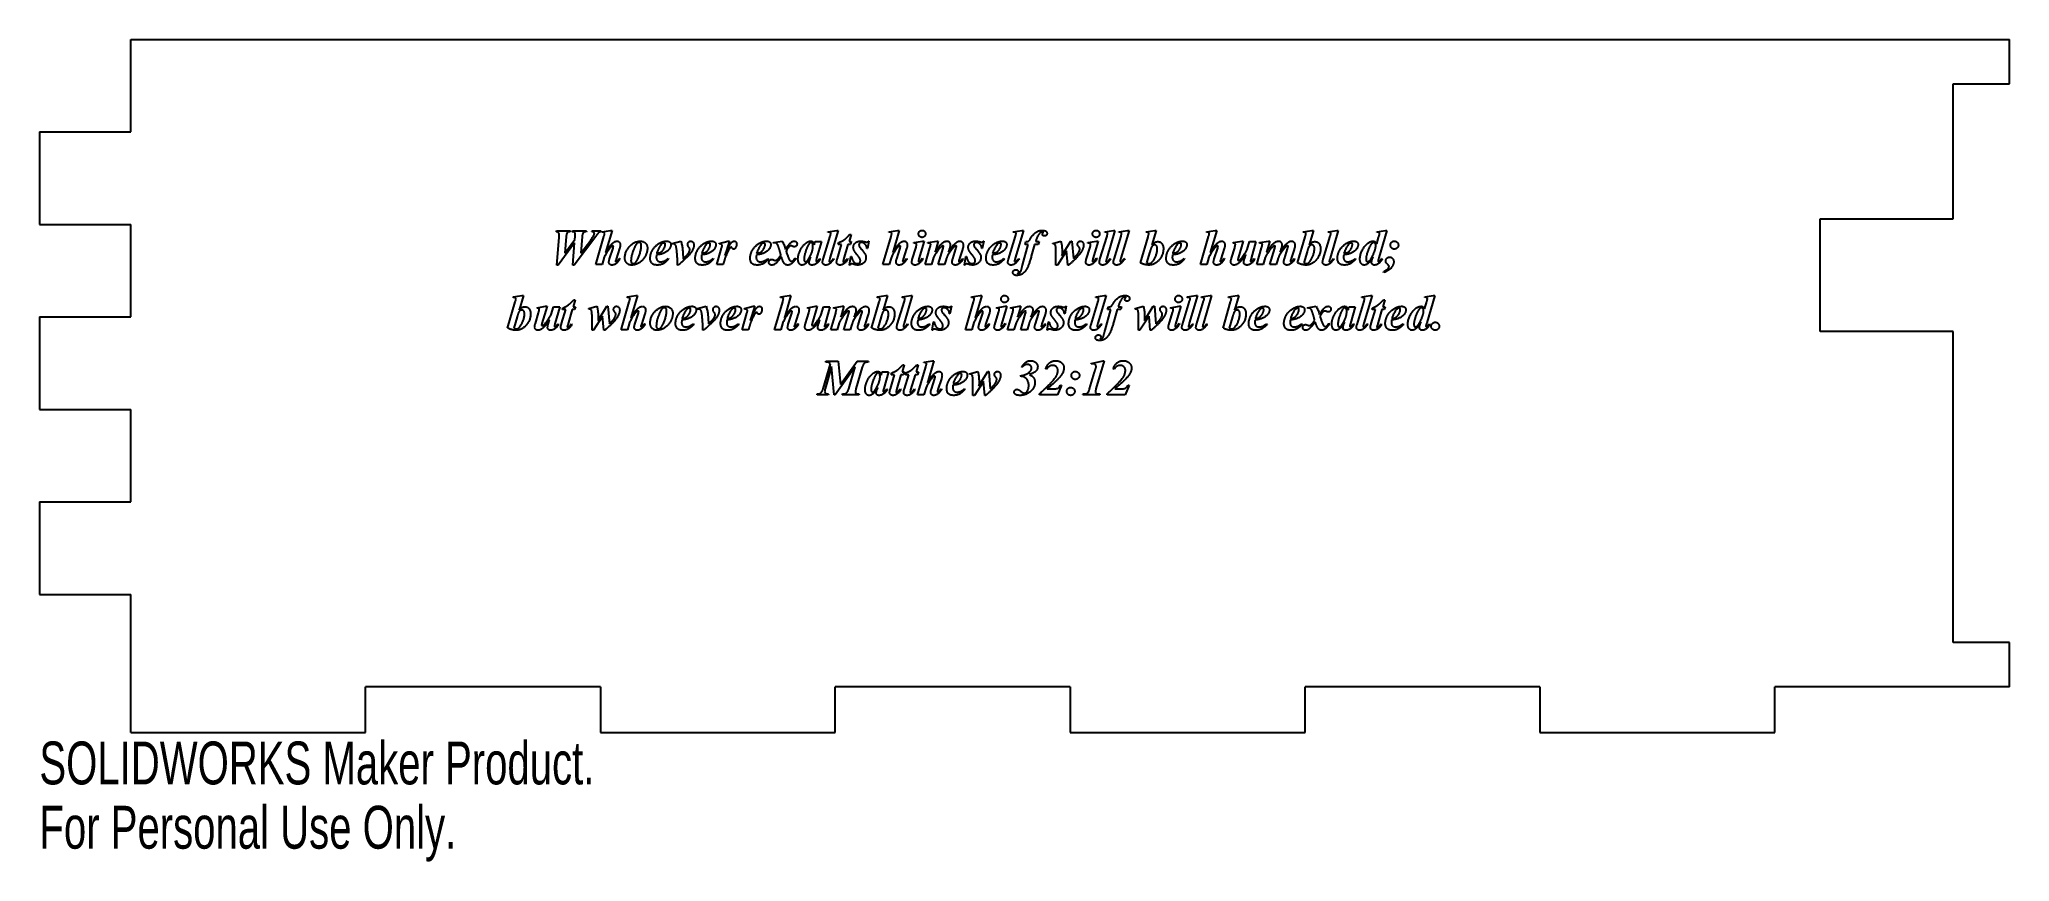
# Model space of a CAD drawing. Header units: inches. Extents: x -17.5 to -8.75, y -0.78 to 2.88.
import ezdxf

# ---------------------------------------------------------------- set-up
doc = ezdxf.new("R2010")
doc.units = ezdxf.units.IN
doc.header["$MEASUREMENT"] = 0
doc.styles.add('SLDTEXTSTYLE0', font='TXT', dxfattribs={"width": 0.7})

msp = doc.modelspace()

# ---------------------------------------------------------------- texts
at = {"color": 7, "linetype": 'Continuous', "char_height": 0.1903, "attachment_point": 1, "style": 'SLDTEXTSTYLE0'}
for s, insert in [('SOLIDWORKS Maker Product.', (-17.5, -0.2429)), ('For Personal Use Only.', (-17.5, -0.5283))]:
    msp.add_mtext(s, dxfattribs=dict(at, insert=insert))

# ---------------------------------------------------------------- linework, layer by layer
at = {"color": 7, "linetype": 'Continuous', "lineweight": 25}
for p, q in [((-17.0945, 2.875), (-8.75, 2.875)), ((-17.0945, 2.4643), (-17.0945, 2.875)), ((-8.75, 2.6781), (-8.75, 2.875)), ((-9, 2.6781), (-8.75, 2.6781)), ((-9, 2.0781), (-9, 2.6781)), ((-17.5, 2.4643), (-17.5, 2.0536)), ((-17.5, 2.4643), (-17.0945, 2.4643)), ((-17.5, 2.0536), (-17.0945, 2.0536)), ((-17.0945, 1.6429), (-17.0945, 2.0536)), ((-15.2056, 2.0208), (-15.204, 2.025)), ((-15.204, 2.025), (-15.1415, 2.025)), ((-15.1427, 2.0208), (-15.1458, 2.0208)), ((-15.1415, 2.025), (-15.1427, 2.0208)), ((-15.1343, 2.0208), (-15.1331, 2.025)), ((-15.1331, 2.025), (-15.0706, 2.025)), ((-15.1206, 2), (-15.1206, 2.0125)), ((-15.0706, 2.025), (-15.0719, 2.0208)), ((-15.0467, 2.0208), (-15.0456, 2.025)), ((-15.0456, 2.025), (-15.0063, 2.025)), ((-15.0063, 2.025), (-15.0073, 2.0208)), ((-15.0019, 2.0208), (-14.9635, 2.0271)), ((-15.0019, 2.0187), (-15.0019, 2.0208)), ((-14.9565, 2.0271), (-14.9853, 1.9283)), ((-14.9635, 2.0271), (-14.9565, 2.0271)), ((-13.9977, 2.0208), (-13.9592, 2.0271)), ((-13.9977, 2.0187), (-13.9977, 2.0208)), ((-13.9523, 2.0271), (-13.989, 1.9038)), ((-13.9592, 2.0271), (-13.9523, 2.0271)), ((-13.7269, 2.0208), (-13.6885, 2.0271)), ((-13.7269, 2.0187), (-13.7269, 2.0208)), ((-13.6815, 2.0271), (-13.7103, 1.9283)), ((-13.6885, 2.0271), (-13.6815, 2.0271)), ((-13.1748, 2.0208), (-13.1363, 2.0271)), ((-13.1748, 2.0187), (-13.1748, 2.0208)), ((-13.1294, 2.0271), (-13.1661, 1.9038)), ((-13.1363, 2.0271), (-13.1294, 2.0271)), ((-12.7686, 2.0208), (-12.73, 2.0271)), ((-12.7686, 2.0187), (-12.7686, 2.0208)), ((-12.7232, 2.0271), (-12.7599, 1.9038)), ((-12.73, 2.0271), (-12.7232, 2.0271)), ((-12.7061, 2.0208), (-12.6675, 2.0271)), ((-12.7061, 2.0187), (-12.7061, 2.0208)), ((-12.6607, 2.0271), (-12.6974, 1.9038)), ((-12.6675, 2.0271), (-12.6607, 2.0271)), ((-12.5852, 2.0208), (-12.5468, 2.0271)), ((-12.5852, 2.0187), (-12.5852, 2.0208)), ((-12.5399, 2.0271), (-12.5589, 1.9625)), ((-12.5468, 2.0271), (-12.5399, 2.0271)), ((-12.3165, 2.0208), (-12.278, 2.0271)), ((-12.3165, 2.0187), (-12.3165, 2.0208)), ((-12.2711, 2.0271), (-12.2999, 1.9283)), ((-12.278, 2.0271), (-12.2711, 2.0271)), ((-11.8873, 2.0208), (-11.8488, 2.0271)), ((-11.8873, 2.0187), (-11.8873, 2.0208)), ((-11.8419, 2.0271), (-11.861, 1.9625)), ((-11.8488, 2.0271), (-11.8419, 2.0271)), ((-11.7769, 2.0208), (-11.7384, 2.0271)), ((-11.7769, 2.0187), (-11.7769, 2.0208)), ((-11.7315, 2.0271), (-11.7682, 1.9038)), ((-11.7384, 2.0271), (-11.7315, 2.0271)), ((-11.5602, 2.0208), (-11.5222, 2.0271)), ((-11.5602, 2.0187), (-11.5602, 2.0208)), ((-11.5152, 2.0271), (-11.5513, 1.9053)), ((-11.5222, 2.0271), (-11.5152, 2.0271)), ((-9.5906, 2.0781), (-9, 2.0781)), ((-9.5906, 1.5781), (-9.5906, 2.0781)), ((-15.2019, 1.8729), (-15.1915, 1.9958)), ((-15.1231, 1.9712), (-15.1954, 1.8729)), ((-15.1915, 1.9958), (-15.1915, 2.0063)), ((-15.1602, 2), (-15.1665, 1.9258)), ((-15.1665, 1.9258), (-15.1218, 1.9861)), ((-15.1311, 1.8729), (-15.1231, 1.9712)), ((-15.0292, 2), (-15.1245, 1.8729)), ((-15.1218, 1.9861), (-15.1206, 2)), ((-15.0894, 2), (-15.0957, 1.9258)), ((-15.0957, 1.9258), (-15.051, 1.984)), ((-15.029, 1.875), (-14.9927, 1.9993)), ((-14.9677, 1.9001), (-14.9524, 1.948)), ((-14.9234, 1.9465), (-14.9391, 1.8988)), ((-14.6894, 1.9688), (-14.6515, 1.9791)), ((-14.6894, 1.9667), (-14.6894, 1.9688)), ((-14.4915, 1.875), (-14.4702, 1.948)), ((-14.4811, 1.9688), (-14.4428, 1.9792)), ((-14.4811, 1.9667), (-14.4811, 1.9688)), ((-14.4352, 1.9792), (-14.4556, 1.916)), ((-14.4428, 1.9792), (-14.4352, 1.9792)), ((-14.2394, 1.9729), (-14.201, 1.9792)), ((-14.2394, 1.9708), (-14.2394, 1.9729)), ((-14.059, 1.9624), (-14.0549, 1.9771)), ((-14.0549, 1.9771), (-14.0269, 1.9771)), ((-14.0269, 1.9771), (-14.0483, 1.9033)), ((-14.019, 1.8985), (-13.9878, 2.0013)), ((-13.9562, 1.9024), (-13.9372, 1.9646)), ((-13.9519, 1.9646), (-13.9497, 1.9729)), ((-13.9372, 1.9646), (-13.9519, 1.9646)), ((-13.9091, 1.9646), (-13.9287, 1.8972)), ((-13.8981, 1.9646), (-13.9091, 1.9646)), ((-13.8953, 2.0083), (-13.9044, 1.9771)), ((-13.9044, 1.9771), (-13.8942, 1.9771)), ((-13.9014, 2.0083), (-13.8953, 2.0083)), ((-13.8942, 1.9771), (-13.8981, 1.9646)), ((-13.8227, 1.9458), (-13.8248, 1.9458)), ((-13.8165, 1.9792), (-13.8227, 1.9458)), ((-13.8186, 1.9792), (-13.8165, 1.9792)), ((-13.754, 1.875), (-13.7177, 1.9993)), ((-13.6927, 1.9001), (-13.6774, 1.948)), ((-13.6484, 1.9465), (-13.6641, 1.8988)), ((-13.6237, 1.897), (-13.6065, 1.9524)), ((-13.6165, 1.9729), (-13.5774, 1.9792)), ((-13.6165, 1.9708), (-13.6165, 1.9729)), ((-13.5705, 1.9792), (-13.5942, 1.8999)), ((-13.5774, 1.9792), (-13.5705, 1.9792)), ((-13.5665, 1.875), (-13.5448, 1.9493)), ((-13.554, 1.9729), (-13.5149, 1.9792)), ((-13.554, 1.9708), (-13.554, 1.9729)), ((-13.508, 1.9792), (-13.5224, 1.9309)), ((-13.5149, 1.9792), (-13.508, 1.9792)), ((-13.5081, 1.875), (-13.4866, 1.948)), ((-13.4579, 1.947), (-13.4632, 1.9309)), ((-13.4435, 1.9007), (-13.4295, 1.9447)), ((-13.4006, 1.9421), (-13.4141, 1.9021)), ((-13.3123, 1.9458), (-13.3144, 1.9458)), ((-13.3061, 1.9792), (-13.3123, 1.9458)), ((-13.3081, 1.9792), (-13.3061, 1.9792)), ((-13.1961, 1.8985), (-13.1649, 2.0013)), ((-13.1337, 1.8731), (-13.1081, 1.9646)), ((-13.1227, 1.9646), (-13.1192, 1.9771)), ((-13.1081, 1.9646), (-13.1227, 1.9646)), ((-13.08, 1.9646), (-13.0948, 1.9121)), ((-13.0638, 1.9646), (-13.08, 1.9646)), ((-13.0752, 1.9771), (-13.0602, 1.9771)), ((-13.0602, 1.9771), (-13.0638, 1.9646)), ((-12.9998, 1.9688), (-12.9639, 1.9792)), ((-12.9998, 1.9667), (-12.9998, 1.9688)), ((-12.9852, 1.8729), (-12.9852, 1.9319)), ((-12.9381, 1.9354), (-12.9789, 1.8729)), ((-12.9586, 1.9155), (-12.9198, 1.9792)), ((-12.9331, 1.8729), (-12.9381, 1.9354)), ((-12.9198, 1.9792), (-12.9144, 1.9792)), ((-12.9144, 1.9792), (-12.9081, 1.902)), ((-12.8508, 1.897), (-12.8336, 1.9524)), ((-12.8436, 1.9729), (-12.8045, 1.9792)), ((-12.8436, 1.9708), (-12.8436, 1.9729)), ((-12.7976, 1.9792), (-12.8213, 1.8999)), ((-12.8045, 1.9792), (-12.7976, 1.9792)), ((-12.7899, 1.8985), (-12.7586, 2.0013)), ((-12.7274, 1.8985), (-12.6961, 2.0013)), ((-12.6101, 1.8826), (-12.5763, 1.9984)), ((-12.5679, 1.9323), (-12.5826, 1.8825)), ((-12.3436, 1.875), (-12.3073, 1.9993)), ((-12.2823, 1.9001), (-12.267, 1.948)), ((-12.238, 1.9465), (-12.2537, 1.8988)), ((-12.2057, 1.903), (-12.1915, 1.9495)), ((-12.1977, 1.9729), (-12.1603, 1.9792)), ((-12.1977, 1.9708), (-12.1977, 1.9729)), ((-12.1538, 1.9792), (-12.1764, 1.9035)), ((-12.1603, 1.9792), (-12.1538, 1.9792)), ((-12.136, 1.9422), (-12.1255, 1.9771)), ((-12.1255, 1.9771), (-12.0974, 1.9771)), ((-12.0974, 1.9771), (-12.1187, 1.902)), ((-12.0936, 1.875), (-12.0719, 1.9493)), ((-12.0811, 1.9729), (-12.042, 1.9792)), ((-12.0811, 1.9708), (-12.0811, 1.9729)), ((-12.0351, 1.9792), (-12.0495, 1.9309)), ((-12.042, 1.9792), (-12.0351, 1.9792)), ((-12.0352, 1.875), (-12.0137, 1.948)), ((-11.985, 1.947), (-11.9902, 1.9309)), ((-11.9706, 1.9007), (-11.9566, 1.9447)), ((-11.9277, 1.9421), (-11.9412, 1.9021)), ((-11.9122, 1.8826), (-11.8784, 1.9984)), ((-11.87, 1.9323), (-11.8846, 1.8825)), ((-11.7982, 1.8985), (-11.7669, 2.0013)), ((-11.5606, 1.9679), (-11.5526, 1.9953)), ((-15.1954, 1.8729), (-15.2019, 1.8729)), ((-15.1245, 1.8729), (-15.1311, 1.8729)), ((-15.0009, 1.875), (-15.029, 1.875)), ((-14.9913, 1.9076), (-15.0009, 1.875)), ((-14.9243, 1.9021), (-14.9222, 1.8997)), ((-14.7081, 1.9021), (-14.7061, 1.8993)), ((-14.6627, 1.8729), (-14.6665, 1.8729)), ((-14.5081, 1.9021), (-14.5061, 1.8993)), ((-14.4634, 1.875), (-14.4915, 1.875)), ((-14.2644, 1.9021), (-14.2623, 1.8993)), ((-14.1436, 1.9042), (-14.1415, 1.9017)), ((-14.0776, 1.8993), (-14.0749, 1.9082)), ((-14.0483, 1.9033), (-14.0506, 1.8943)), ((-14.0345, 1.9021), (-14.0324, 1.9001)), ((-13.9738, 1.9021), (-13.9717, 1.9002)), ((-13.9118, 1.9021), (-13.9097, 1.8995)), ((-13.9019, 1.8729), (-13.8956, 1.9104)), ((-13.8998, 1.8729), (-13.9019, 1.8729)), ((-13.8956, 1.9104), (-13.8936, 1.9104)), ((-13.7259, 1.875), (-13.754, 1.875)), ((-13.7163, 1.9076), (-13.7259, 1.875)), ((-13.6493, 1.9021), (-13.6472, 1.8997)), ((-13.5779, 1.9042), (-13.5758, 1.902)), ((-13.5384, 1.875), (-13.5665, 1.875)), ((-13.5292, 1.9065), (-13.5384, 1.875)), ((-13.48, 1.875), (-13.5081, 1.875)), ((-13.473, 1.8981), (-13.48, 1.875)), ((-13.4001, 1.9021), (-13.3981, 1.8997)), ((-13.3915, 1.8729), (-13.3852, 1.9104)), ((-13.3894, 1.8729), (-13.3915, 1.8729)), ((-13.3852, 1.9104), (-13.3831, 1.9104)), ((-13.2165, 1.9021), (-13.2144, 1.8993)), ((-13.1509, 1.9021), (-13.1488, 1.9002)), ((-12.9789, 1.8729), (-12.9852, 1.8729)), ((-12.9286, 1.8729), (-12.9331, 1.8729)), ((-12.805, 1.9042), (-12.8029, 1.902)), ((-12.7446, 1.9021), (-12.7425, 1.9002)), ((-12.6821, 1.9021), (-12.68, 1.9002)), ((-12.4165, 1.9021), (-12.4144, 1.8993)), ((-12.3154, 1.875), (-12.3436, 1.875)), ((-12.3059, 1.9076), (-12.3154, 1.875)), ((-12.2388, 1.9021), (-12.2368, 1.8997)), ((-12.1483, 1.9002), (-12.1422, 1.9196)), ((-12.1048, 1.9021), (-12.1027, 1.8995)), ((-12.0654, 1.875), (-12.0936, 1.875)), ((-12.0563, 1.9065), (-12.0654, 1.875)), ((-12.0071, 1.875), (-12.0352, 1.875)), ((-12.0001, 1.8981), (-12.0071, 1.875)), ((-11.9272, 1.9021), (-11.9251, 1.8997)), ((-11.7529, 1.9021), (-11.7509, 1.9002)), ((-11.6561, 1.9021), (-11.654, 1.8993)), ((-11.5807, 1.899), (-11.5772, 1.9102)), ((-11.5389, 1.9021), (-11.5368, 1.9)), ((-11.529, 1.8396), (-11.5311, 1.8438)), ((-13.1554, 1.8347), (-13.1549, 1.8339)), ((-15.4205, 1.5932), (-15.3867, 1.7091)), ((-15.3956, 1.7315), (-15.3572, 1.7377)), ((-15.3956, 1.7294), (-15.3956, 1.7315)), ((-15.3503, 1.7377), (-15.3693, 1.6731)), ((-15.3572, 1.7377), (-15.3503, 1.7377)), ((-15.2894, 1.6835), (-15.252, 1.6898)), ((-15.2894, 1.6815), (-15.2894, 1.6835)), ((-15.2454, 1.6898), (-15.268, 1.6141)), ((-15.252, 1.6898), (-15.2454, 1.6898)), ((-15.2276, 1.6528), (-15.2171, 1.6877)), ((-15.2171, 1.6877), (-15.1891, 1.6877)), ((-15.1891, 1.6877), (-15.2103, 1.6126)), ((-15.1812, 1.6131), (-15.1622, 1.6752)), ((-15.1769, 1.6752), (-15.1747, 1.6836)), ((-15.1622, 1.6752), (-15.1769, 1.6752)), ((-15.1341, 1.6752), (-15.1537, 1.6078)), ((-15.1231, 1.6752), (-15.1341, 1.6752)), ((-15.1203, 1.719), (-15.1294, 1.6877)), ((-15.1294, 1.6877), (-15.1192, 1.6877)), ((-15.1264, 1.719), (-15.1203, 1.719)), ((-15.1192, 1.6877), (-15.1231, 1.6752)), ((-15.0602, 1.6794), (-15.0243, 1.6898)), ((-15.0602, 1.6773), (-15.0602, 1.6794)), ((-15.019, 1.6261), (-14.9802, 1.6898)), ((-14.9802, 1.6898), (-14.9748, 1.6898)), ((-14.9748, 1.6898), (-14.9686, 1.6126)), ((-14.9165, 1.5856), (-14.8802, 1.7099)), ((-14.8894, 1.7315), (-14.851, 1.7377)), ((-14.8894, 1.7294), (-14.8894, 1.7315)), ((-14.844, 1.7377), (-14.8728, 1.6389)), ((-14.851, 1.7377), (-14.844, 1.7377)), ((-14.5769, 1.6794), (-14.539, 1.6897)), ((-14.5769, 1.6773), (-14.5769, 1.6794)), ((-14.3686, 1.6794), (-14.3303, 1.6898)), ((-14.3686, 1.6773), (-14.3686, 1.6794)), ((-14.3227, 1.6898), (-14.3431, 1.6266)), ((-14.3303, 1.6898), (-14.3227, 1.6898)), ((-14.2352, 1.5856), (-14.199, 1.7099)), ((-14.2081, 1.7315), (-14.1697, 1.7377)), ((-14.2081, 1.7294), (-14.2081, 1.7315)), ((-14.1628, 1.7377), (-14.1916, 1.6389)), ((-14.1697, 1.7377), (-14.1628, 1.7377)), ((-14.0894, 1.6835), (-14.052, 1.6898)), ((-14.0894, 1.6815), (-14.0894, 1.6835)), ((-14.0454, 1.6898), (-14.068, 1.6141)), ((-14.052, 1.6898), (-14.0454, 1.6898)), ((-14.0276, 1.6528), (-14.0171, 1.6877)), ((-14.0171, 1.6877), (-13.9891, 1.6877)), ((-13.9891, 1.6877), (-14.0103, 1.6126)), ((-13.9727, 1.6835), (-13.9336, 1.6898)), ((-13.9727, 1.6815), (-13.9727, 1.6835)), ((-13.9268, 1.6898), (-13.9412, 1.6415)), ((-13.9336, 1.6898), (-13.9268, 1.6898)), ((-13.8038, 1.5932), (-13.77, 1.7091)), ((-13.779, 1.7315), (-13.7405, 1.7377)), ((-13.779, 1.7294), (-13.779, 1.7315)), ((-13.7336, 1.7377), (-13.7527, 1.6731)), ((-13.7405, 1.7377), (-13.7336, 1.7377)), ((-13.6899, 1.6091), (-13.6586, 1.712)), ((-13.6686, 1.7315), (-13.63, 1.7377)), ((-13.6686, 1.7294), (-13.6686, 1.7315)), ((-13.6232, 1.7377), (-13.6599, 1.6144)), ((-13.63, 1.7377), (-13.6232, 1.7377)), ((-13.4498, 1.6898), (-13.4561, 1.6565)), ((-13.4519, 1.6898), (-13.4498, 1.6898)), ((-13.3873, 1.5856), (-13.3511, 1.7099)), ((-13.3602, 1.7315), (-13.3218, 1.7377)), ((-13.3602, 1.7294), (-13.3602, 1.7315)), ((-13.3149, 1.7377), (-13.3437, 1.6389)), ((-13.3218, 1.7377), (-13.3149, 1.7377)), ((-13.257, 1.6076), (-13.2399, 1.663)), ((-13.2498, 1.6835), (-13.2107, 1.6898)), ((-13.2498, 1.6815), (-13.2498, 1.6835)), ((-13.2038, 1.6898), (-13.2276, 1.6106)), ((-13.2107, 1.6898), (-13.2038, 1.6898)), ((-13.1873, 1.6835), (-13.1482, 1.6898)), ((-13.1873, 1.6815), (-13.1873, 1.6835)), ((-13.1413, 1.6898), (-13.1558, 1.6415)), ((-13.1482, 1.6898), (-13.1413, 1.6898)), ((-12.9394, 1.6898), (-12.9456, 1.6565)), ((-12.9415, 1.6898), (-12.9394, 1.6898)), ((-12.8295, 1.6091), (-12.7982, 1.712)), ((-12.8081, 1.7315), (-12.7696, 1.7377)), ((-12.8081, 1.7294), (-12.8081, 1.7315)), ((-12.7627, 1.7377), (-12.7995, 1.6144)), ((-12.7696, 1.7377), (-12.7627, 1.7377)), ((-12.767, 1.5838), (-12.7414, 1.6752)), ((-12.7561, 1.6752), (-12.7526, 1.6877)), ((-12.7414, 1.6752), (-12.7561, 1.6752)), ((-12.7133, 1.6752), (-12.7281, 1.6228)), ((-12.6972, 1.6752), (-12.7133, 1.6752)), ((-12.7086, 1.6877), (-12.6936, 1.6877)), ((-12.6936, 1.6877), (-12.6972, 1.6752)), ((-12.6331, 1.6794), (-12.5972, 1.6898)), ((-12.6331, 1.6773), (-12.6331, 1.6794)), ((-12.5919, 1.6261), (-12.5531, 1.6898)), ((-12.5531, 1.6898), (-12.5477, 1.6898)), ((-12.5477, 1.6898), (-12.5415, 1.6126)), ((-12.4841, 1.6076), (-12.467, 1.663)), ((-12.4769, 1.6835), (-12.4378, 1.6898)), ((-12.4769, 1.6815), (-12.4769, 1.6835)), ((-12.4309, 1.6898), (-12.4547, 1.6106)), ((-12.4378, 1.6898), (-12.4309, 1.6898)), ((-12.4232, 1.6091), (-12.3919, 1.712)), ((-12.4019, 1.7315), (-12.3634, 1.7377)), ((-12.4019, 1.7294), (-12.4019, 1.7315)), ((-12.3565, 1.7377), (-12.3932, 1.6144)), ((-12.3634, 1.7377), (-12.3565, 1.7377)), ((-12.3607, 1.6091), (-12.3294, 1.712)), ((-12.3394, 1.7315), (-12.3009, 1.7377)), ((-12.3394, 1.7294), (-12.3394, 1.7315)), ((-12.294, 1.7377), (-12.3307, 1.6144)), ((-12.3009, 1.7377), (-12.294, 1.7377)), ((-12.2434, 1.5932), (-12.2096, 1.7091)), ((-12.2186, 1.7315), (-12.1801, 1.7377)), ((-12.2186, 1.7294), (-12.2186, 1.7315)), ((-12.1732, 1.7377), (-12.1923, 1.6731)), ((-12.1801, 1.7377), (-12.1732, 1.7377)), ((-11.8686, 1.6835), (-11.8302, 1.6898)), ((-11.8686, 1.6815), (-11.8686, 1.6835)), ((-11.6882, 1.673), (-11.6841, 1.6877)), ((-11.6841, 1.6877), (-11.6561, 1.6877)), ((-11.6561, 1.6877), (-11.6775, 1.6139)), ((-11.6482, 1.6091), (-11.6169, 1.712)), ((-11.6269, 1.7315), (-11.5884, 1.7377)), ((-11.6269, 1.7294), (-11.6269, 1.7315)), ((-11.5815, 1.7377), (-11.6182, 1.6144)), ((-11.5884, 1.7377), (-11.5815, 1.7377)), ((-11.5854, 1.6131), (-11.5663, 1.6752)), ((-11.5811, 1.6752), (-11.5789, 1.6836)), ((-11.5663, 1.6752), (-11.5811, 1.6752)), ((-11.5383, 1.6752), (-11.5579, 1.6078)), ((-11.5273, 1.6752), (-11.5383, 1.6752)), ((-11.5245, 1.719), (-11.5336, 1.6877)), ((-11.5336, 1.6877), (-11.5234, 1.6877)), ((-11.5306, 1.719), (-11.5245, 1.719)), ((-11.5234, 1.6877), (-11.5273, 1.6752)), ((-11.3481, 1.6785), (-11.3401, 1.7059)), ((-11.3477, 1.7315), (-11.3097, 1.7377)), ((-11.3477, 1.7294), (-11.3477, 1.7315)), ((-11.3027, 1.7377), (-11.3388, 1.616)), ((-11.3097, 1.7377), (-11.3027, 1.7377)), ((-17.5, 1.6429), (-17.5, 1.2321)), ((-17.5, 1.6429), (-17.0945, 1.6429)), ((-15.3783, 1.643), (-15.393, 1.5931)), ((-15.2973, 1.6137), (-15.2832, 1.6602)), ((-15.24, 1.6108), (-15.2339, 1.6303)), ((-15.1964, 1.6127), (-15.1943, 1.6102)), ((-15.1368, 1.6127), (-15.1347, 1.6102)), ((-15.0456, 1.5835), (-15.0456, 1.6425)), ((-15.0393, 1.5835), (-15.0456, 1.5835)), ((-14.9985, 1.646), (-15.0393, 1.5835)), ((-14.9935, 1.5835), (-14.9985, 1.646)), ((-14.989, 1.5835), (-14.9935, 1.5835)), ((-14.8884, 1.5856), (-14.9165, 1.5856)), ((-14.8788, 1.6183), (-14.8884, 1.5856)), ((-14.8552, 1.6107), (-14.8399, 1.6586)), ((-14.8109, 1.6571), (-14.8266, 1.6095)), ((-14.8118, 1.6127), (-14.8097, 1.6103)), ((-14.5956, 1.6127), (-14.5936, 1.6099)), ((-14.5502, 1.5835), (-14.554, 1.5835)), ((-14.3956, 1.6127), (-14.3936, 1.6099)), ((-14.379, 1.5856), (-14.3577, 1.6587)), ((-14.3509, 1.5856), (-14.379, 1.5856)), ((-14.2071, 1.5856), (-14.2352, 1.5856)), ((-14.1976, 1.6183), (-14.2071, 1.5856)), ((-14.1739, 1.6107), (-14.1587, 1.6586)), ((-14.1297, 1.6571), (-14.1454, 1.6095)), ((-14.1305, 1.6127), (-14.1284, 1.6103)), ((-14.0973, 1.6137), (-14.0832, 1.6602)), ((-14.04, 1.6108), (-14.0339, 1.6303)), ((-13.9964, 1.6127), (-13.9943, 1.6102)), ((-13.9852, 1.5856), (-13.9635, 1.6599)), ((-13.9571, 1.5856), (-13.9852, 1.5856)), ((-13.9479, 1.6171), (-13.9571, 1.5856)), ((-13.9269, 1.5856), (-13.9054, 1.6587)), ((-13.8988, 1.5856), (-13.9269, 1.5856)), ((-13.8917, 1.6088), (-13.8988, 1.5856)), ((-13.8767, 1.6577), (-13.8819, 1.6415)), ((-13.8622, 1.6114), (-13.8482, 1.6553)), ((-13.8193, 1.6527), (-13.8329, 1.6127)), ((-13.8189, 1.6127), (-13.8168, 1.6103)), ((-13.7616, 1.643), (-13.7763, 1.5931)), ((-13.6446, 1.6127), (-13.6425, 1.6108)), ((-13.5477, 1.6127), (-13.5456, 1.6099)), ((-13.5352, 1.5835), (-13.529, 1.621)), ((-13.5331, 1.5835), (-13.5352, 1.5835)), ((-13.529, 1.621), (-13.5269, 1.621)), ((-13.4561, 1.6565), (-13.4581, 1.6565)), ((-13.3592, 1.5856), (-13.3873, 1.5856)), ((-13.3497, 1.6183), (-13.3592, 1.5856)), ((-13.326, 1.6107), (-13.3107, 1.6586)), ((-13.2818, 1.6571), (-13.2975, 1.6095)), ((-13.2826, 1.6127), (-13.2805, 1.6103)), ((-13.2112, 1.6148), (-13.2092, 1.6126)), ((-13.1998, 1.5856), (-13.1781, 1.6599)), ((-13.1717, 1.5856), (-13.1998, 1.5856)), ((-13.1625, 1.6171), (-13.1717, 1.5856)), ((-13.1415, 1.5856), (-13.12, 1.6587)), ((-13.1134, 1.5856), (-13.1415, 1.5856)), ((-13.1063, 1.6088), (-13.1134, 1.5856)), ((-13.0913, 1.6577), (-13.0965, 1.6415)), ((-13.0768, 1.6114), (-13.0628, 1.6553)), ((-13.0339, 1.6527), (-13.0474, 1.6127)), ((-13.0335, 1.6127), (-13.0314, 1.6103)), ((-13.0248, 1.5835), (-13.0186, 1.621)), ((-13.0227, 1.5835), (-13.0248, 1.5835)), ((-13.0186, 1.621), (-13.0165, 1.621)), ((-12.9456, 1.6565), (-12.9477, 1.6565)), ((-12.8498, 1.6127), (-12.8477, 1.6099)), ((-12.7842, 1.6127), (-12.7821, 1.6108)), ((-12.6186, 1.5835), (-12.6186, 1.6425)), ((-12.6122, 1.5835), (-12.6186, 1.5835)), ((-12.5714, 1.646), (-12.6122, 1.5835)), ((-12.5664, 1.5835), (-12.5714, 1.646)), ((-12.5619, 1.5835), (-12.5664, 1.5835)), ((-12.4383, 1.6148), (-12.4362, 1.6126)), ((-12.3779, 1.6127), (-12.3759, 1.6108)), ((-12.3154, 1.6127), (-12.3134, 1.6108)), ((-12.2012, 1.643), (-12.2159, 1.5931)), ((-12.0498, 1.6127), (-12.0477, 1.6099)), ((-11.8936, 1.6127), (-11.8915, 1.6099)), ((-11.7727, 1.6148), (-11.7706, 1.6123)), ((-11.7068, 1.6099), (-11.7041, 1.6188)), ((-11.6775, 1.6139), (-11.6797, 1.6049)), ((-11.6636, 1.6127), (-11.6616, 1.6108)), ((-11.6029, 1.6127), (-11.6009, 1.6108)), ((-11.541, 1.6127), (-11.5389, 1.6102)), ((-11.4436, 1.6127), (-11.4415, 1.6099)), ((-11.3682, 1.6096), (-11.3647, 1.6208)), ((-11.3264, 1.6127), (-11.3243, 1.6106)), ((-9, 1.5781), (-9.5906, 1.5781)), ((-9, 0.1969), (-9, 1.5781)), ((-12.7887, 1.5454), (-12.7882, 1.5445)), ((-14.0193, 1.3231), (-13.9871, 1.4339)), ((-13.9817, 1.4228), (-14.0107, 1.3231)), ((-14.0079, 1.4421), (-14.0066, 1.4463)), ((-14.0066, 1.4463), (-13.953, 1.4463)), ((-13.9696, 1.2963), (-13.9817, 1.4228)), ((-13.8775, 1.4203), (-13.9665, 1.2963)), ((-13.953, 1.4463), (-13.9428, 1.3427)), ((-13.9428, 1.3427), (-13.8682, 1.4463)), ((-13.9058, 1.3231), (-13.8775, 1.4203)), ((-13.8454, 1.4191), (-13.8734, 1.3231)), ((-13.8682, 1.4463), (-13.8181, 1.4463)), ((-13.8181, 1.4463), (-13.8194, 1.4421)), ((-13.6599, 1.4296), (-13.669, 1.3983)), ((-13.666, 1.4296), (-13.6599, 1.4296)), ((-13.5974, 1.4296), (-13.6065, 1.3983)), ((-13.6035, 1.4296), (-13.5974, 1.4296)), ((-13.5998, 1.2963), (-13.5636, 1.4205)), ((-13.5727, 1.4421), (-13.5343, 1.4483)), ((-13.5727, 1.44), (-13.5727, 1.4421)), ((-13.5274, 1.4483), (-13.5562, 1.3495)), ((-13.5343, 1.4483), (-13.5274, 1.4483)), ((-13.3686, 1.39), (-13.3326, 1.4004)), ((-13.3273, 1.3367), (-13.2885, 1.4004)), ((-13.2885, 1.4004), (-13.2831, 1.4004)), ((-13.2831, 1.4004), (-13.2769, 1.3233)), ((-13.1352, 1.4192), (-13.1373, 1.4192)), ((-13.0266, 1.4109), (-13.0307, 1.4127)), ((-12.829, 1.4358), (-12.7755, 1.4483)), ((-12.829, 1.4338), (-12.829, 1.4358)), ((-12.7711, 1.4483), (-12.8076, 1.3233)), ((-12.7755, 1.4483), (-12.7711, 1.4483)), ((-12.7266, 1.4109), (-12.7307, 1.4127)), ((-13.7797, 1.3205), (-13.777, 1.3294)), ((-13.7611, 1.3836), (-13.757, 1.3983)), ((-13.757, 1.3983), (-13.729, 1.3983)), ((-13.7504, 1.3245), (-13.7526, 1.3155)), ((-13.729, 1.3983), (-13.7504, 1.3245)), ((-13.7366, 1.3233), (-13.7345, 1.3214)), ((-13.7208, 1.3237), (-13.7018, 1.3858)), ((-13.7165, 1.3858), (-13.7143, 1.3942)), ((-13.7018, 1.3858), (-13.7165, 1.3858)), ((-13.6737, 1.3858), (-13.6933, 1.3185)), ((-13.6764, 1.3233), (-13.6743, 1.3208)), ((-13.6627, 1.3858), (-13.6737, 1.3858)), ((-13.669, 1.3983), (-13.6588, 1.3983)), ((-13.6588, 1.3983), (-13.6627, 1.3858)), ((-13.6583, 1.3237), (-13.6393, 1.3858)), ((-13.654, 1.3858), (-13.6518, 1.3942)), ((-13.6393, 1.3858), (-13.654, 1.3858)), ((-13.6112, 1.3858), (-13.6308, 1.3185)), ((-13.6139, 1.3233), (-13.6118, 1.3208)), ((-13.6002, 1.3858), (-13.6112, 1.3858)), ((-13.6065, 1.3983), (-13.5963, 1.3983)), ((-13.5963, 1.3983), (-13.6002, 1.3858)), ((-13.5622, 1.3289), (-13.5717, 1.2963)), ((-13.5385, 1.3213), (-13.5232, 1.3692)), ((-13.4943, 1.3678), (-13.51, 1.3201)), ((-13.4951, 1.3233), (-13.493, 1.321)), ((-13.3915, 1.3233), (-13.3894, 1.3206)), ((-13.3686, 1.3879), (-13.3686, 1.39)), ((-13.354, 1.2942), (-13.354, 1.3531)), ((-13.3068, 1.3566), (-13.3477, 1.2942)), ((-13.3018, 1.2942), (-13.3068, 1.3566)), ((-13.1436, 1.3796), (-13.1421, 1.3817)), ((-13.0238, 1.3233), (-12.9962, 1.3233)), ((-12.9608, 1.34), (-12.9783, 1.2963)), ((-12.965, 1.34), (-12.9608, 1.34)), ((-12.8357, 1.3233), (-12.814, 1.3977)), ((-12.7238, 1.3233), (-12.6962, 1.3233)), ((-12.6608, 1.34), (-12.6783, 1.2963)), ((-12.665, 1.34), (-12.6608, 1.34)), ((-17.5, 1.2321), (-17.0945, 1.2321)), ((-17.0945, 0.8214), (-17.0945, 1.2321)), ((-14.046, 1.2963), (-14.0451, 1.3004)), ((-13.9969, 1.2963), (-14.046, 1.2963)), ((-13.9958, 1.3004), (-13.9969, 1.2963)), ((-13.9665, 1.2963), (-13.9696, 1.2963)), ((-13.9345, 1.2963), (-13.9332, 1.3004)), ((-13.8607, 1.2963), (-13.9345, 1.2963)), ((-13.8598, 1.3004), (-13.8607, 1.2963)), ((-13.5717, 1.2963), (-13.5998, 1.2963)), ((-13.3477, 1.2942), (-13.354, 1.2942)), ((-13.2973, 1.2942), (-13.3018, 1.2942)), ((-13.0581, 1.2963), (-13.0581, 1.3006)), ((-12.9783, 1.2963), (-13.0581, 1.2963)), ((-12.866, 1.2963), (-12.8648, 1.3004)), ((-12.791, 1.2963), (-12.866, 1.2963)), ((-12.7898, 1.3004), (-12.791, 1.2963)), ((-12.7581, 1.2963), (-12.7581, 1.3006)), ((-12.6783, 1.2963), (-12.7581, 1.2963)), ((-17.5, 0.8214), (-17.5, 0.4107)), ((-17.5, 0.8214), (-17.0945, 0.8214)), ((-17.5, 0.4107), (-17.0945, 0.4107)), ((-17.0945, -0.2028), (-17.0945, 0.4107)), ((-8.75, 0.1969), (-9, 0.1969)), ((-8.75, 0), (-8.75, 0.1969)), ((-15.0084, 0), (-16.0514, 0)), ((-16.0514, -0.2028), (-16.0514, 0)), ((-15.0084, 0), (-15.0084, -0.2028)), ((-12.9222, 0), (-13.9653, 0)), ((-13.9653, -0.2028), (-13.9653, 0)), ((-12.9222, 0), (-12.9222, -0.2028)), ((-10.8361, 0), (-11.8792, 0)), ((-11.8792, -0.2028), (-11.8792, 0)), ((-10.8361, 0), (-10.8361, -0.2028)), ((-8.75, 0), (-9.7931, 0)), ((-9.7931, -0.2028), (-9.7931, 0)), ((-17.0945, -0.2028), (-16.0514, -0.2028)), ((-15.0084, -0.2028), (-13.9653, -0.2028)), ((-12.9222, -0.2028), (-11.8792, -0.2028)), ((-10.8361, -0.2028), (-9.7931, -0.2028))]:
    msp.add_line(p, q, dxfattribs=at)
for points, knots in [([(-15.1915, 2.0063), (-15.1915, 2.0074), (-15.1916, 2.0095), (-15.1921, 2.0125), (-15.1931, 2.015), (-15.1946, 2.017), (-15.1966, 2.0186), (-15.1991, 2.0198), (-15.2022, 2.0206), (-15.2044, 2.0207), (-15.2056, 2.0208)], [0, 0, 0, 0, 0.146992, 0.273901, 0.387326, 0.490496, 0.594834, 0.711108, 0.845347, 1, 1, 1, 1]), ([(-15.1458, 2.0208), (-15.1467, 2.0208), (-15.1486, 2.0207), (-15.1513, 2.0198), (-15.1537, 2.0184), (-15.1554, 2.0168), (-15.1567, 2.0152), (-15.1574, 2.0137), (-15.1581, 2.012), (-15.1587, 2.0101), (-15.1593, 2.0079), (-15.1597, 2.0055), (-15.16, 2.0028), (-15.1602, 2.001), (-15.1602, 2)], [0, 0, 0, 0, 0.102127, 0.198265, 0.293529, 0.392175, 0.445206, 0.503493, 0.568022, 0.639951, 0.718678, 0.804546, 0.897969, 1, 1, 1, 1]), ([(-15.1206, 2.0125), (-15.1207, 2.0131), (-15.1207, 2.0143), (-15.1213, 2.016), (-15.1224, 2.0174), (-15.1239, 2.0186), (-15.1258, 2.0195), (-15.1282, 2.0202), (-15.131, 2.0207), (-15.1331, 2.0208), (-15.1343, 2.0208)], [0, 0, 0, 0, 0.104233, 0.200875, 0.295809, 0.397796, 0.513288, 0.650203, 0.812252, 1, 1, 1, 1]), ([(-15.0719, 2.0208), (-15.0732, 2.0208), (-15.0757, 2.0207), (-15.0792, 2.0199), (-15.0822, 2.0185), (-15.0842, 2.0169), (-15.0854, 2.0152), (-15.0863, 2.0137), (-15.0871, 2.012), (-15.0878, 2.0101), (-15.0883, 2.0079), (-15.0888, 2.0055), (-15.0891, 2.0028), (-15.0893, 2.001), (-15.0894, 2)], [0, 0, 0, 0, 0.1280191, 0.2402677, 0.3423682, 0.4390298, 0.4882541, 0.5432038, 0.6027407, 0.6693029, 0.7416809, 0.8207412, 0.9063339, 1, 1, 1, 1]), ([(-15.0354, 2.013), (-15.0354, 2.0135), (-15.0354, 2.0143), (-15.036, 2.0156), (-15.0367, 2.0168), (-15.0378, 2.0179), (-15.0392, 2.019), (-15.0413, 2.0198), (-15.0438, 2.0204), (-15.0457, 2.0207), (-15.0467, 2.0208)], [0, 0, 0, 0, 0.086736, 0.174115, 0.265146, 0.365887, 0.48202, 0.625094, 0.796745, 1, 1, 1, 1]), ([(-15.0372, 2.0063), (-15.037, 2.0069), (-15.0364, 2.0081), (-15.0358, 2.0099), (-15.0355, 2.0115), (-15.0354, 2.0125), (-15.0354, 2.013)], [0, 0, 0, 0, 0.295064, 0.557171, 0.791969, 1, 1, 1, 1]), ([(-15.0163, 2.0166), (-15.0167, 2.0162), (-15.0177, 2.0154), (-15.019, 2.0139), (-15.0205, 2.0122), (-15.0221, 2.0102), (-15.0237, 2.008), (-15.0255, 2.0056), (-15.0273, 2.0029), (-15.0286, 2.001), (-15.0292, 2)], [0, 0, 0, 0, 0.084012, 0.178919, 0.285963, 0.404434, 0.535489, 0.677982, 0.833225, 1, 1, 1, 1]), ([(-15.0073, 2.0208), (-15.0082, 2.0206), (-15.0099, 2.0202), (-15.0123, 2.0193), (-15.0144, 2.0181), (-15.0157, 2.0171), (-15.0163, 2.0166)], [0, 0, 0, 0, 0.265812, 0.520055, 0.763266, 1, 1, 1, 1]), ([(-14.992, 2.0166), (-14.9926, 2.017), (-14.9938, 2.0178), (-14.9962, 2.0185), (-14.9989, 2.0188), (-15.0009, 2.0188), (-15.0019, 2.0187)], [0, 0, 0, 0, 0.204337, 0.435005, 0.69821, 1, 1, 1, 1]), ([(-14.9895, 2.0113), (-14.9895, 2.0119), (-14.9896, 2.0129), (-14.99, 2.0144), (-14.9909, 2.0156), (-14.9916, 2.0163), (-14.992, 2.0166)], [0, 0, 0, 0, 0.2655261, 0.5144436, 0.7521942, 1, 1, 1, 1]), ([(-13.9877, 2.0169), (-13.9883, 2.0172), (-13.9896, 2.0179), (-13.992, 2.0185), (-13.9947, 2.0188), (-13.9967, 2.0188), (-13.9977, 2.0187)], [0, 0, 0, 0, 0.2009822, 0.432794, 0.6951629, 1, 1, 1, 1]), ([(-13.9878, 2.0013), (-13.9874, 2.0026), (-13.9867, 2.005), (-13.9859, 2.0081), (-13.9854, 2.0106), (-13.9853, 2.012), (-13.9852, 2.0126)], [0, 0, 0, 0, 0.349951, 0.631009, 0.847838, 1, 1, 1, 1]), ([(-13.9852, 2.0126), (-13.9853, 2.0131), (-13.9853, 2.0139), (-13.9858, 2.0151), (-13.9866, 2.0161), (-13.9873, 2.0166), (-13.9877, 2.0169)], [0, 0, 0, 0, 0.249731, 0.489154, 0.733166, 1, 1, 1, 1]), ([(-13.717, 2.0166), (-13.7176, 2.017), (-13.7188, 2.0178), (-13.7212, 2.0185), (-13.7239, 2.0188), (-13.7259, 2.0188), (-13.7269, 2.0187)], [0, 0, 0, 0, 0.204337, 0.435005, 0.69821, 1, 1, 1, 1]), ([(-13.7145, 2.0113), (-13.7145, 2.0119), (-13.7146, 2.0129), (-13.715, 2.0144), (-13.7159, 2.0156), (-13.7166, 2.0163), (-13.717, 2.0166)], [0, 0, 0, 0, 0.2655261, 0.5144436, 0.7521942, 1, 1, 1, 1]), ([(-13.5956, 2.0115), (-13.5956, 2.0125), (-13.5955, 2.0146), (-13.5946, 2.0175), (-13.5932, 2.0202), (-13.5912, 2.0225), (-13.5888, 2.0246), (-13.5861, 2.026), (-13.5832, 2.0269), (-13.5811, 2.027), (-13.5801, 2.0271)], [0, 0, 0, 0, 0.128069, 0.249947, 0.371754, 0.499132, 0.626344, 0.748778, 0.871931, 1, 1, 1, 1]), ([(-13.5801, 2.0271), (-13.579, 2.027), (-13.5769, 2.0269), (-13.5739, 2.0261), (-13.5712, 2.0246), (-13.5689, 2.0226), (-13.5669, 2.0202), (-13.5654, 2.0175), (-13.5646, 2.0146), (-13.5644, 2.0125), (-13.5644, 2.0115)], [0, 0, 0, 0, 0.130072, 0.253889, 0.375723, 0.50332, 0.630072, 0.75128, 0.87256, 1, 1, 1, 1]), ([(-13.1648, 2.0169), (-13.1654, 2.0172), (-13.1667, 2.0179), (-13.169, 2.0185), (-13.1718, 2.0188), (-13.1738, 2.0188), (-13.1748, 2.0187)], [0, 0, 0, 0, 0.2009822, 0.432794, 0.6951629, 1, 1, 1, 1]), ([(-13.1649, 2.0013), (-13.1645, 2.0026), (-13.1638, 2.005), (-13.163, 2.0081), (-13.1625, 2.0106), (-13.1624, 2.012), (-13.1623, 2.0126)], [0, 0, 0, 0, 0.349951, 0.631009, 0.847838, 1, 1, 1, 1]), ([(-13.1623, 2.0126), (-13.1623, 2.0131), (-13.1624, 2.0139), (-13.1629, 2.0151), (-13.1637, 2.0161), (-13.1644, 2.0166), (-13.1648, 2.0169)], [0, 0, 0, 0, 0.249731, 0.489154, 0.733166, 1, 1, 1, 1]), ([(-13.0996, 1.9882), (-13.0986, 1.9899), (-13.0966, 1.9932), (-13.0936, 1.9979), (-13.0905, 2.0021), (-13.0874, 2.0061), (-13.0842, 2.0096), (-13.081, 2.0128), (-13.0777, 2.0156), (-13.0744, 2.0181), (-13.071, 2.0202), (-13.0675, 2.022), (-13.064, 2.0236), (-13.0603, 2.0249), (-13.0565, 2.0259), (-13.0527, 2.0266), (-13.0487, 2.027), (-13.0461, 2.0271), (-13.0447, 2.0271)], [0, 0, 0, 0, 0.082735, 0.161183, 0.235602, 0.306921, 0.373681, 0.437744, 0.4984, 0.556255, 0.612266, 0.667806, 0.722579, 0.777119, 0.831776, 0.886978, 0.942944, 1, 1, 1, 1]), ([(-13.0579, 2.0136), (-13.0588, 2.0126), (-13.0606, 2.0105), (-13.0631, 2.007), (-13.0655, 2.003), (-13.0677, 1.9986), (-13.0698, 1.9939), (-13.0718, 1.9887), (-13.0736, 1.983), (-13.0747, 1.9791), (-13.0752, 1.9771)], [0, 0, 0, 0, 0.099452, 0.205113, 0.317687, 0.437391, 0.565429, 0.701836, 0.845932, 1, 1, 1, 1]), ([(-13.045, 2.0208), (-13.046, 2.0207), (-13.0483, 2.0205), (-13.0515, 2.0191), (-13.0548, 2.0168), (-13.0568, 2.0147), (-13.0579, 2.0136)], [0, 0, 0, 0, 0.210371, 0.440381, 0.699409, 1, 1, 1, 1]), ([(-13.0456, 2.01), (-13.0455, 2.0108), (-13.0453, 2.0126), (-13.0441, 2.0146), (-13.043, 2.016), (-13.0425, 2.0171), (-13.0421, 2.0178), (-13.042, 2.0183), (-13.042, 2.0185)], [0, 0, 0, 0, 0.259359, 0.568471, 0.724282, 0.847646, 0.939766, 1, 1, 1, 1]), ([(-13.042, 2.0185), (-13.042, 2.0188), (-13.0421, 2.0195), (-13.0428, 2.0202), (-13.0438, 2.0208), (-13.0446, 2.0208), (-13.045, 2.0208)], [0, 0, 0, 0, 0.229409, 0.465522, 0.718445, 1, 1, 1, 1]), ([(-13.0447, 2.0271), (-13.0431, 2.0271), (-13.0401, 2.027), (-13.0359, 2.0263), (-13.0324, 2.0252), (-13.0296, 2.0234), (-13.0274, 2.0214), (-13.0259, 2.0191), (-13.025, 2.0164), (-13.0249, 2.0145), (-13.0248, 2.0136)], [0, 0, 0, 0, 0.180218, 0.334907, 0.469259, 0.586173, 0.693114, 0.79364, 0.893836, 1, 1, 1, 1]), ([(-13.0248, 2.0136), (-13.0248, 2.0127), (-13.0249, 2.0111), (-13.0255, 2.0088), (-13.0265, 2.0068), (-13.0279, 2.0051), (-13.0295, 2.0037), (-13.0314, 2.0028), (-13.0335, 2.0022), (-13.035, 2.0021), (-13.0357, 2.0021)], [0, 0, 0, 0, 0.141373, 0.271902, 0.394693, 0.517047, 0.637983, 0.755046, 0.873221, 1, 1, 1, 1]), ([(-12.8227, 2.0115), (-12.8227, 2.0125), (-12.8226, 2.0146), (-12.8217, 2.0175), (-12.8203, 2.0202), (-12.8183, 2.0225), (-12.8159, 2.0246), (-12.8132, 2.026), (-12.8103, 2.0269), (-12.8082, 2.027), (-12.8072, 2.0271)], [0, 0, 0, 0, 0.128069, 0.249947, 0.371754, 0.499132, 0.626344, 0.748778, 0.871931, 1, 1, 1, 1]), ([(-12.8072, 2.0271), (-12.8061, 2.027), (-12.804, 2.0269), (-12.801, 2.0261), (-12.7983, 2.0246), (-12.7959, 2.0226), (-12.794, 2.0202), (-12.7925, 2.0175), (-12.7916, 2.0146), (-12.7915, 2.0125), (-12.7915, 2.0115)], [0, 0, 0, 0, 0.130072, 0.253889, 0.375723, 0.50332, 0.630072, 0.75128, 0.87256, 1, 1, 1, 1]), ([(-12.7585, 2.0169), (-12.7591, 2.0172), (-12.7605, 2.0179), (-12.7628, 2.0185), (-12.7655, 2.0188), (-12.7675, 2.0188), (-12.7686, 2.0187)], [0, 0, 0, 0, 0.2009822, 0.432794, 0.6951629, 1, 1, 1, 1]), ([(-12.7586, 2.0013), (-12.7582, 2.0026), (-12.7576, 2.005), (-12.7567, 2.0081), (-12.7562, 2.0106), (-12.7561, 2.012), (-12.7561, 2.0126)], [0, 0, 0, 0, 0.349951, 0.631009, 0.847838, 1, 1, 1, 1]), ([(-12.7561, 2.0126), (-12.7561, 2.0131), (-12.7562, 2.0139), (-12.7566, 2.0151), (-12.7575, 2.0161), (-12.7582, 2.0166), (-12.7585, 2.0169)], [0, 0, 0, 0, 0.249731, 0.489154, 0.733166, 1, 1, 1, 1]), ([(-12.696, 2.0169), (-12.6966, 2.0172), (-12.698, 2.0179), (-12.7003, 2.0185), (-12.703, 2.0188), (-12.705, 2.0188), (-12.7061, 2.0187)], [0, 0, 0, 0, 0.2009822, 0.432794, 0.6951629, 1, 1, 1, 1]), ([(-12.6961, 2.0013), (-12.6957, 2.0026), (-12.6951, 2.005), (-12.6942, 2.0081), (-12.6937, 2.0106), (-12.6936, 2.012), (-12.6936, 2.0126)], [0, 0, 0, 0, 0.349951, 0.631009, 0.847838, 1, 1, 1, 1]), ([(-12.6936, 2.0126), (-12.6936, 2.0131), (-12.6937, 2.0139), (-12.6941, 2.0151), (-12.695, 2.0161), (-12.6957, 2.0166), (-12.696, 2.0169)], [0, 0, 0, 0, 0.249731, 0.489154, 0.733166, 1, 1, 1, 1]), ([(-12.5752, 2.0163), (-12.5758, 2.0167), (-12.5771, 2.0176), (-12.5794, 2.0184), (-12.5822, 2.0188), (-12.5842, 2.0188), (-12.5852, 2.0187)], [0, 0, 0, 0, 0.211596, 0.440212, 0.701644, 1, 1, 1, 1]), ([(-12.5728, 2.0107), (-12.5728, 2.0113), (-12.5729, 2.0124), (-12.5733, 2.0139), (-12.5741, 2.0152), (-12.5748, 2.0159), (-12.5752, 2.0163)], [0, 0, 0, 0, 0.268414, 0.513758, 0.75544, 1, 1, 1, 1]), ([(-12.3065, 2.0166), (-12.3071, 2.017), (-12.3084, 2.0178), (-12.3108, 2.0185), (-12.3135, 2.0188), (-12.3154, 2.0188), (-12.3165, 2.0187)], [0, 0, 0, 0, 0.204337, 0.435005, 0.69821, 1, 1, 1, 1]), ([(-12.3041, 2.0113), (-12.3041, 2.0119), (-12.3042, 2.0129), (-12.3046, 2.0144), (-12.3054, 2.0156), (-12.3062, 2.0163), (-12.3065, 2.0166)], [0, 0, 0, 0, 0.2655261, 0.5144436, 0.7521942, 1, 1, 1, 1]), ([(-11.8773, 2.0163), (-11.8779, 2.0167), (-11.8791, 2.0176), (-11.8815, 2.0184), (-11.8843, 2.0188), (-11.8863, 2.0188), (-11.8873, 2.0187)], [0, 0, 0, 0, 0.211596, 0.440212, 0.701644, 1, 1, 1, 1]), ([(-11.8749, 2.0107), (-11.8749, 2.0113), (-11.875, 2.0124), (-11.8754, 2.0139), (-11.8762, 2.0152), (-11.8769, 2.0159), (-11.8773, 2.0163)], [0, 0, 0, 0, 0.268414, 0.513758, 0.75544, 1, 1, 1, 1]), ([(-11.7669, 2.0169), (-11.7675, 2.0172), (-11.7688, 2.0179), (-11.7711, 2.0185), (-11.7739, 2.0188), (-11.7758, 2.0188), (-11.7769, 2.0187)], [0, 0, 0, 0, 0.2009822, 0.432794, 0.6951629, 1, 1, 1, 1]), ([(-11.7644, 2.0126), (-11.7644, 2.0131), (-11.7645, 2.0139), (-11.765, 2.0151), (-11.7658, 2.0161), (-11.7665, 2.0166), (-11.7669, 2.0169)], [0, 0, 0, 0, 0.249731, 0.489154, 0.733166, 1, 1, 1, 1]), ([(-11.7669, 2.0013), (-11.7666, 2.0026), (-11.7659, 2.005), (-11.765, 2.0081), (-11.7645, 2.0106), (-11.7644, 2.012), (-11.7644, 2.0126)], [0, 0, 0, 0, 0.349951, 0.631009, 0.847838, 1, 1, 1, 1]), ([(-11.5561, 2.0191), (-11.5567, 2.0191), (-11.5581, 2.019), (-11.5595, 2.0189), (-11.5602, 2.0187)], [0, 0, 0, 0, 0.443907, 1, 1, 1, 1]), ([(-11.5482, 2.0118), (-11.5482, 2.0123), (-11.5483, 2.0133), (-11.5487, 2.0147), (-11.5494, 2.0159), (-11.5503, 2.017), (-11.5515, 2.0179), (-11.5529, 2.0186), (-11.5544, 2.019), (-11.5555, 2.0191), (-11.5561, 2.0191)], [0, 0, 0, 0, 0.123269, 0.239833, 0.355917, 0.47785, 0.602291, 0.727982, 0.857696, 1, 1, 1, 1]), ([(-15.051, 1.984), (-15.0501, 1.9853), (-15.0484, 1.9878), (-15.0461, 1.9914), (-15.0439, 1.9947), (-15.0421, 1.9976), (-15.0405, 2.0002), (-15.0392, 2.0025), (-15.0381, 2.0045), (-15.0375, 2.0057), (-15.0372, 2.0063)], [0, 0, 0, 0, 0.180179, 0.345516, 0.493946, 0.627579, 0.74433, 0.844666, 0.930978, 1, 1, 1, 1]), ([(-14.9927, 1.9993), (-14.9924, 2.0005), (-14.9917, 2.0028), (-14.9908, 2.0061), (-14.9901, 2.0089), (-14.9897, 2.0106), (-14.9895, 2.0113)], [0, 0, 0, 0, 0.309608, 0.579825, 0.809543, 1, 1, 1, 1]), ([(-14.9642, 1.9515), (-14.9653, 1.9503), (-14.9677, 1.9477), (-14.9711, 1.9435), (-14.9745, 1.9387), (-14.9779, 1.9335), (-14.9813, 1.9277), (-14.9846, 1.9215), (-14.9881, 1.9148), (-14.9902, 1.9101), (-14.9913, 1.9076)], [0, 0, 0, 0, 0.0973815, 0.2019414, 0.314889, 0.4352683, 0.5636629, 0.7002523, 0.8460296, 1, 1, 1, 1]), ([(-14.9853, 1.9283), (-14.9842, 1.9301), (-14.9819, 1.9336), (-14.9787, 1.9387), (-14.9756, 1.9433), (-14.9729, 1.9474), (-14.9704, 1.951), (-14.9681, 1.9542), (-14.9661, 1.9569), (-14.9648, 1.9586), (-14.9642, 1.9593)], [0, 0, 0, 0, 0.173877, 0.333793, 0.479504, 0.611991, 0.729823, 0.833527, 0.924039, 1, 1, 1, 1]), ([(-14.9642, 1.9593), (-14.9634, 1.9602), (-14.9619, 1.9621), (-14.9596, 1.9646), (-14.9573, 1.9669), (-14.9552, 1.969), (-14.9531, 1.9709), (-14.9511, 1.9725), (-14.9492, 1.9739), (-14.9469, 1.9754), (-14.944, 1.9769), (-14.9406, 1.9782), (-14.9372, 1.979), (-14.9349, 1.9791), (-14.9338, 1.9792)], [0, 0, 0, 0, 0.0985941, 0.1908981, 0.2769351, 0.3568278, 0.4306584, 0.4992006, 0.5614308, 0.6180837, 0.7226332, 0.8210893, 0.9119545, 1, 1, 1, 1]), ([(-14.9539, 1.9583), (-14.9546, 1.9582), (-14.9562, 1.958), (-14.9586, 1.9566), (-14.9613, 1.9544), (-14.9632, 1.9525), (-14.9642, 1.9515)], [0, 0, 0, 0, 0.166187, 0.382288, 0.65827, 1, 1, 1, 1]), ([(-14.951, 1.9552), (-14.951, 1.9556), (-14.9511, 1.9564), (-14.9518, 1.9574), (-14.9527, 1.9582), (-14.9535, 1.9583), (-14.9539, 1.9583)], [0, 0, 0, 0, 0.253161, 0.511631, 0.767134, 1, 1, 1, 1]), ([(-14.9524, 1.948), (-14.9522, 1.9488), (-14.9518, 1.9502), (-14.9513, 1.9521), (-14.951, 1.9538), (-14.951, 1.9547), (-14.951, 1.9552)], [0, 0, 0, 0, 0.326208, 0.598677, 0.822608, 1, 1, 1, 1]), ([(-14.9338, 1.9792), (-14.9329, 1.9791), (-14.9312, 1.979), (-14.9287, 1.978), (-14.9264, 1.9765), (-14.9243, 1.9744), (-14.9226, 1.9718), (-14.9213, 1.9688), (-14.9206, 1.9653), (-14.9205, 1.9629), (-14.9205, 1.9616)], [0, 0, 0, 0, 0.108195, 0.214475, 0.325674, 0.444897, 0.572296, 0.703214, 0.845636, 1, 1, 1, 1]), ([(-14.9205, 1.9616), (-14.9205, 1.9605), (-14.9206, 1.9583), (-14.9212, 1.9547), (-14.9221, 1.9507), (-14.923, 1.948), (-14.9234, 1.9465)], [0, 0, 0, 0, 0.209004, 0.4435572, 0.7073301, 1, 1, 1, 1]), ([(-14.8998, 1.904), (-14.8997, 1.9065), (-14.8996, 1.9115), (-14.8984, 1.9189), (-14.8965, 1.9261), (-14.8938, 1.933), (-14.8906, 1.9395), (-14.8869, 1.9456), (-14.8828, 1.9513), (-14.8783, 1.9566), (-14.8735, 1.9614), (-14.8682, 1.9657), (-14.8627, 1.9696), (-14.8568, 1.973), (-14.8507, 1.9757), (-14.8444, 1.9777), (-14.838, 1.9789), (-14.8336, 1.9791), (-14.8315, 1.9792)], [0, 0, 0, 0, 0.068373, 0.135108, 0.201218, 0.267276, 0.332787, 0.396645, 0.459164, 0.521042, 0.582325, 0.643264, 0.703651, 0.764819, 0.825173, 0.88396, 0.941824, 1, 1, 1, 1]), ([(-14.8457, 1.9695), (-14.8463, 1.9688), (-14.8478, 1.9674), (-14.8498, 1.9647), (-14.8519, 1.9615), (-14.854, 1.9577), (-14.8562, 1.9534), (-14.8584, 1.9484), (-14.8608, 1.9429), (-14.8631, 1.9369), (-14.8654, 1.9308), (-14.8673, 1.9246), (-14.869, 1.9186), (-14.8704, 1.9128), (-14.8714, 1.9071), (-14.8721, 1.9015), (-14.8726, 1.8962), (-14.8727, 1.8926), (-14.8727, 1.8909)], [0, 0, 0, 0, 0.033249, 0.072559, 0.117666, 0.169098, 0.227007, 0.290985, 0.362132, 0.439493, 0.518973, 0.59539, 0.668972, 0.739827, 0.808386, 0.874496, 0.93831, 1, 1, 1, 1]), ([(-14.7998, 1.9478), (-14.7998, 1.9463), (-14.7999, 1.9433), (-14.8004, 1.9388), (-14.8012, 1.9342), (-14.8022, 1.9297), (-14.8037, 1.9252), (-14.8054, 1.9207), (-14.8074, 1.9162), (-14.8097, 1.9117), (-14.8122, 1.9073), (-14.8151, 1.9032), (-14.818, 1.8993), (-14.8212, 1.8956), (-14.8246, 1.8922), (-14.8282, 1.889), (-14.8319, 1.886), (-14.8359, 1.8833), (-14.8399, 1.8809), (-14.844, 1.8787), (-14.848, 1.877), (-14.8521, 1.8755), (-14.8562, 1.8743), (-14.8603, 1.8735), (-14.8644, 1.873), (-14.8672, 1.8729), (-14.8686, 1.8729)], [0, 0, 0, 0, 0.040288, 0.081046, 0.121912, 0.163592, 0.205763, 0.249164, 0.293302, 0.33884, 0.384474, 0.429222, 0.47316, 0.516609, 0.559725, 0.602707, 0.645492, 0.688706, 0.731235, 0.772081, 0.811808, 0.850842, 0.888714, 0.926191, 0.963211, 1, 1, 1, 1]), ([(-14.8548, 1.8818), (-14.8544, 1.8822), (-14.8535, 1.883), (-14.8522, 1.8845), (-14.8508, 1.8863), (-14.8493, 1.8883), (-14.8479, 1.8907), (-14.8463, 1.8934), (-14.8446, 1.8964), (-14.8423, 1.9009), (-14.8395, 1.9068), (-14.8364, 1.9143), (-14.8338, 1.9221), (-14.8314, 1.9302), (-14.8294, 1.9383), (-14.828, 1.9461), (-14.8271, 1.9536), (-14.827, 1.9585), (-14.8269, 1.9609)], [0, 0, 0, 0, 0.019705, 0.042924, 0.069319, 0.09916, 0.132071, 0.168505, 0.208627, 0.25247, 0.344777, 0.439194, 0.536414, 0.636224, 0.735117, 0.828115, 0.916399, 1, 1, 1, 1]), ([(-14.836, 1.9729), (-14.8369, 1.9729), (-14.8388, 1.9728), (-14.8413, 1.9722), (-14.8437, 1.9711), (-14.845, 1.97), (-14.8457, 1.9695)], [0, 0, 0, 0, 0.267997, 0.517347, 0.757714, 1, 1, 1, 1]), ([(-14.8269, 1.9609), (-14.8269, 1.9618), (-14.827, 1.9635), (-14.8275, 1.9659), (-14.8284, 1.968), (-14.8296, 1.9698), (-14.831, 1.9711), (-14.8326, 1.9722), (-14.8342, 1.9728), (-14.8354, 1.9729), (-14.836, 1.9729)], [0, 0, 0, 0, 0.160943, 0.307485, 0.440153, 0.565263, 0.682999, 0.791977, 0.894836, 1, 1, 1, 1]), ([(-14.8315, 1.9792), (-14.8301, 1.9791), (-14.8272, 1.979), (-14.8231, 1.9782), (-14.819, 1.977), (-14.8152, 1.9752), (-14.8116, 1.973), (-14.8085, 1.9703), (-14.8058, 1.9673), (-14.8036, 1.9638), (-14.8019, 1.9601), (-14.8007, 1.9562), (-14.7999, 1.9521), (-14.7998, 1.9492), (-14.7998, 1.9478)], [0, 0, 0, 0, 0.085554, 0.169688, 0.253802, 0.339259, 0.42356, 0.504942, 0.585336, 0.66653, 0.748481, 0.83034, 0.913832, 1, 1, 1, 1]), ([(-14.7873, 1.9024), (-14.7873, 1.9039), (-14.7872, 1.907), (-14.7867, 1.9115), (-14.7859, 1.9161), (-14.7848, 1.9207), (-14.7833, 1.9252), (-14.7816, 1.9298), (-14.7795, 1.9344), (-14.7771, 1.9389), (-14.7745, 1.9433), (-14.7716, 1.9476), (-14.7684, 1.9516), (-14.7651, 1.9553), (-14.7615, 1.9589), (-14.7576, 1.9622), (-14.7536, 1.9653), (-14.7493, 1.9682), (-14.7449, 1.9707), (-14.7405, 1.973), (-14.7361, 1.9749), (-14.7316, 1.9764), (-14.7272, 1.9776), (-14.7227, 1.9785), (-14.7183, 1.9791), (-14.7153, 1.9791), (-14.7138, 1.9792)], [0, 0, 0, 0, 0.039082, 0.078362, 0.117989, 0.158248, 0.199189, 0.24105, 0.28388, 0.328057, 0.3726, 0.416552, 0.459861, 0.503325, 0.546527, 0.59004, 0.633619, 0.677877, 0.721755, 0.764051, 0.805409, 0.845552, 0.884872, 0.923553, 0.962033, 1, 1, 1, 1]), ([(-14.7583, 1.925), (-14.7568, 1.9252), (-14.7539, 1.9257), (-14.7499, 1.9266), (-14.7465, 1.9275), (-14.7435, 1.9287), (-14.7407, 1.9301), (-14.7381, 1.9318), (-14.7356, 1.9339), (-14.733, 1.9363), (-14.7306, 1.9391), (-14.7283, 1.9423), (-14.7262, 1.9458), (-14.7243, 1.9495), (-14.7227, 1.9534), (-14.7215, 1.9572), (-14.7208, 1.9609), (-14.7207, 1.9633), (-14.7206, 1.9645)], [0, 0, 0, 0, 0.076865, 0.145034, 0.205136, 0.257311, 0.307089, 0.35899, 0.414116, 0.473151, 0.535406, 0.600225, 0.668527, 0.740015, 0.811443, 0.877706, 0.940411, 1, 1, 1, 1]), ([(-14.7384, 1.9638), (-14.7394, 1.9626), (-14.7414, 1.9603), (-14.7442, 1.9565), (-14.7469, 1.9522), (-14.7494, 1.9476), (-14.7519, 1.9425), (-14.7541, 1.937), (-14.7563, 1.9312), (-14.7576, 1.9271), (-14.7583, 1.925)], [0, 0, 0, 0, 0.102496, 0.210714, 0.32463, 0.445355, 0.572975, 0.707181, 0.84953, 1, 1, 1, 1]), ([(-14.7266, 1.9708), (-14.7275, 1.9707), (-14.7295, 1.9705), (-14.7324, 1.969), (-14.7354, 1.9668), (-14.7374, 1.9648), (-14.7384, 1.9638)], [0, 0, 0, 0, 0.195013, 0.416861, 0.68378, 1, 1, 1, 1]), ([(-14.7002, 1.9482), (-14.7013, 1.9465), (-14.7035, 1.9433), (-14.7073, 1.9388), (-14.7115, 1.9349), (-14.7162, 1.9315), (-14.7212, 1.9286), (-14.7264, 1.926), (-14.732, 1.9237), (-14.7358, 1.9226), (-14.7378, 1.922)], [0, 0, 0, 0, 0.126688, 0.250228, 0.372514, 0.49468, 0.617641, 0.742739, 0.869822, 1, 1, 1, 1]), ([(-14.7206, 1.9645), (-14.7207, 1.965), (-14.7207, 1.9659), (-14.721, 1.9671), (-14.7215, 1.9682), (-14.7223, 1.9692), (-14.7232, 1.9699), (-14.7243, 1.9704), (-14.7254, 1.9708), (-14.7262, 1.9708), (-14.7266, 1.9708)], [0, 0, 0, 0, 0.142801, 0.272978, 0.397465, 0.51751, 0.637554, 0.753126, 0.873718, 1, 1, 1, 1]), ([(-14.7138, 1.9792), (-14.7124, 1.9791), (-14.7098, 1.9791), (-14.706, 1.9782), (-14.7028, 1.9768), (-14.7002, 1.9749), (-14.6982, 1.9725), (-14.6967, 1.9699), (-14.6958, 1.9669), (-14.6957, 1.9648), (-14.6956, 1.9637)], [0, 0, 0, 0, 0.157556, 0.296643, 0.423401, 0.542675, 0.6567, 0.76879, 0.880952, 1, 1, 1, 1]), ([(-14.6956, 1.9637), (-14.6957, 1.9624), (-14.6958, 1.9597), (-14.6967, 1.9558), (-14.6981, 1.9519), (-14.6995, 1.9494), (-14.7002, 1.9482)], [0, 0, 0, 0, 0.2425278, 0.4859534, 0.7374867, 1, 1, 1, 1]), ([(-14.6843, 1.9671), (-14.6851, 1.9671), (-14.6868, 1.967), (-14.6885, 1.9668), (-14.6894, 1.9667)], [0, 0, 0, 0, 0.45654, 1, 1, 1, 1]), ([(-14.6783, 1.9653), (-14.6787, 1.9656), (-14.6795, 1.9661), (-14.681, 1.9667), (-14.6826, 1.9671), (-14.6838, 1.9671), (-14.6843, 1.9671)], [0, 0, 0, 0, 0.232086, 0.46643, 0.725898, 1, 1, 1, 1]), ([(-14.6727, 1.9566), (-14.6731, 1.9576), (-14.6738, 1.9593), (-14.6751, 1.9617), (-14.6765, 1.9638), (-14.6777, 1.9648), (-14.6783, 1.9653)], [0, 0, 0, 0, 0.289137, 0.548352, 0.781906, 1, 1, 1, 1]), ([(-14.6662, 1.8869), (-14.6662, 1.888), (-14.6662, 1.8904), (-14.6663, 1.8942), (-14.6665, 1.8983), (-14.6666, 1.9028), (-14.6669, 1.9076), (-14.6673, 1.9128), (-14.6677, 1.9183), (-14.6682, 1.9241), (-14.6687, 1.9298), (-14.6692, 1.9351), (-14.6697, 1.9399), (-14.6703, 1.9443), (-14.6709, 1.9481), (-14.6714, 1.9514), (-14.672, 1.9542), (-14.6725, 1.9559), (-14.6727, 1.9566)], [0, 0, 0, 0, 0.048283, 0.102152, 0.160691, 0.224816, 0.29365, 0.367639, 0.447219, 0.531533, 0.614962, 0.691458, 0.760616, 0.822862, 0.877357, 0.925441, 0.966328, 1, 1, 1, 1]), ([(-14.6515, 1.9791), (-14.6507, 1.9764), (-14.6489, 1.971), (-14.6469, 1.9626), (-14.6451, 1.9535), (-14.6437, 1.944), (-14.6426, 1.9339), (-14.6419, 1.9233), (-14.6414, 1.9122), (-14.6414, 1.9045), (-14.6414, 1.9007)], [0, 0, 0, 0, 0.104243, 0.214, 0.32976, 0.451209, 0.578589, 0.71255, 0.852839, 1, 1, 1, 1]), ([(-14.6414, 1.9007), (-14.64, 1.9019), (-14.6374, 1.9043), (-14.6336, 1.9078), (-14.6301, 1.9112), (-14.6269, 1.9143), (-14.6242, 1.9174), (-14.6217, 1.9201), (-14.6195, 1.9228), (-14.6173, 1.926), (-14.6149, 1.9296), (-14.6129, 1.9338), (-14.6115, 1.9376), (-14.6113, 1.94), (-14.6112, 1.9411)], [0, 0, 0, 0, 0.107638, 0.208494, 0.301714, 0.388681, 0.467682, 0.540069, 0.605572, 0.664742, 0.768504, 0.858207, 0.934597, 1, 1, 1, 1]), ([(-14.5936, 1.9622), (-14.5936, 1.961), (-14.5936, 1.9584), (-14.5942, 1.9546), (-14.5951, 1.9508), (-14.5964, 1.947), (-14.598, 1.943), (-14.6002, 1.9388), (-14.6028, 1.9342), (-14.6059, 1.9294), (-14.6093, 1.9245), (-14.613, 1.9198), (-14.6168, 1.9153), (-14.6195, 1.9125), (-14.6209, 1.9111)], [0, 0, 0, 0, 0.064783, 0.129556, 0.194885, 0.261318, 0.332625, 0.412107, 0.5013, 0.598985, 0.700631, 0.801465, 0.901059, 1, 1, 1, 1]), ([(-14.6206, 1.9643), (-14.6206, 1.9653), (-14.6205, 1.9673), (-14.6198, 1.9701), (-14.6187, 1.9727), (-14.617, 1.9749), (-14.615, 1.9768), (-14.6127, 1.9782), (-14.6102, 1.979), (-14.6084, 1.9791), (-14.6075, 1.9792)], [0, 0, 0, 0, 0.138435, 0.267383, 0.392941, 0.518087, 0.640699, 0.758575, 0.876076, 1, 1, 1, 1]), ([(-14.6112, 1.9411), (-14.6112, 1.942), (-14.6113, 1.9437), (-14.6121, 1.9463), (-14.6133, 1.9488), (-14.615, 1.9513), (-14.6167, 1.9536), (-14.618, 1.9557), (-14.619, 1.9574), (-14.6199, 1.9592), (-14.6205, 1.9615), (-14.6206, 1.9634), (-14.6206, 1.9643)], [0, 0, 0, 0, 0.098795, 0.202351, 0.312663, 0.432816, 0.549123, 0.646243, 0.724699, 0.785296, 0.889747, 1, 1, 1, 1]), ([(-14.6075, 1.9792), (-14.6065, 1.9791), (-14.6047, 1.9791), (-14.6022, 1.9783), (-14.5999, 1.9771), (-14.5987, 1.9759), (-14.5982, 1.9753)], [0, 0, 0, 0, 0.271663, 0.52179, 0.760014, 1, 1, 1, 1]), ([(-14.5982, 1.9753), (-14.5974, 1.9743), (-14.596, 1.9725), (-14.5946, 1.9693), (-14.5937, 1.9658), (-14.5936, 1.9635), (-14.5936, 1.9622)], [0, 0, 0, 0, 0.248716, 0.492709, 0.740393, 1, 1, 1, 1]), ([(-14.5873, 1.9024), (-14.5873, 1.9039), (-14.5872, 1.907), (-14.5867, 1.9115), (-14.5859, 1.9161), (-14.5848, 1.9207), (-14.5833, 1.9252), (-14.5816, 1.9298), (-14.5795, 1.9344), (-14.5771, 1.9389), (-14.5745, 1.9433), (-14.5716, 1.9476), (-14.5684, 1.9516), (-14.5651, 1.9553), (-14.5615, 1.9589), (-14.5576, 1.9622), (-14.5536, 1.9653), (-14.5493, 1.9682), (-14.5449, 1.9707), (-14.5405, 1.973), (-14.5361, 1.9749), (-14.5316, 1.9764), (-14.5272, 1.9776), (-14.5227, 1.9785), (-14.5183, 1.9791), (-14.5153, 1.9791), (-14.5138, 1.9792)], [0, 0, 0, 0, 0.039082, 0.078362, 0.117989, 0.158248, 0.199189, 0.24105, 0.28388, 0.328057, 0.3726, 0.416552, 0.459861, 0.503325, 0.546527, 0.59004, 0.633619, 0.677877, 0.721755, 0.764051, 0.805409, 0.845552, 0.884872, 0.923553, 0.962033, 1, 1, 1, 1]), ([(-14.5583, 1.925), (-14.5568, 1.9252), (-14.5539, 1.9257), (-14.5499, 1.9266), (-14.5465, 1.9275), (-14.5435, 1.9287), (-14.5407, 1.9301), (-14.5381, 1.9318), (-14.5356, 1.9339), (-14.533, 1.9363), (-14.5306, 1.9391), (-14.5283, 1.9423), (-14.5262, 1.9458), (-14.5243, 1.9495), (-14.5227, 1.9534), (-14.5215, 1.9572), (-14.5208, 1.9609), (-14.5207, 1.9633), (-14.5206, 1.9645)], [0, 0, 0, 0, 0.076865, 0.145034, 0.205136, 0.257311, 0.307089, 0.35899, 0.414116, 0.473151, 0.535406, 0.600225, 0.668527, 0.740015, 0.811443, 0.877706, 0.940411, 1, 1, 1, 1]), ([(-14.5384, 1.9638), (-14.5394, 1.9626), (-14.5414, 1.9603), (-14.5442, 1.9565), (-14.5469, 1.9522), (-14.5494, 1.9476), (-14.5519, 1.9425), (-14.5541, 1.937), (-14.5563, 1.9312), (-14.5576, 1.9271), (-14.5583, 1.925)], [0, 0, 0, 0, 0.102496, 0.210714, 0.32463, 0.445355, 0.572975, 0.707181, 0.84953, 1, 1, 1, 1]), ([(-14.5266, 1.9708), (-14.5275, 1.9707), (-14.5295, 1.9705), (-14.5324, 1.969), (-14.5354, 1.9668), (-14.5374, 1.9648), (-14.5384, 1.9638)], [0, 0, 0, 0, 0.195013, 0.416861, 0.68378, 1, 1, 1, 1]), ([(-14.5002, 1.9482), (-14.5013, 1.9465), (-14.5035, 1.9433), (-14.5073, 1.9388), (-14.5115, 1.9349), (-14.5162, 1.9315), (-14.5212, 1.9286), (-14.5264, 1.926), (-14.532, 1.9237), (-14.5358, 1.9226), (-14.5378, 1.922)], [0, 0, 0, 0, 0.126688, 0.250228, 0.372514, 0.49468, 0.617641, 0.742739, 0.869822, 1, 1, 1, 1]), ([(-14.5206, 1.9645), (-14.5207, 1.965), (-14.5207, 1.9659), (-14.521, 1.9671), (-14.5215, 1.9682), (-14.5223, 1.9692), (-14.5232, 1.9699), (-14.5243, 1.9704), (-14.5254, 1.9708), (-14.5262, 1.9708), (-14.5266, 1.9708)], [0, 0, 0, 0, 0.142801, 0.272978, 0.397465, 0.51751, 0.637554, 0.753126, 0.873718, 1, 1, 1, 1]), ([(-14.5138, 1.9792), (-14.5124, 1.9791), (-14.5098, 1.9791), (-14.506, 1.9782), (-14.5028, 1.9768), (-14.5002, 1.9749), (-14.4982, 1.9725), (-14.4967, 1.9699), (-14.4958, 1.9669), (-14.4957, 1.9648), (-14.4956, 1.9637)], [0, 0, 0, 0, 0.157556, 0.296643, 0.423401, 0.542675, 0.6567, 0.76879, 0.880952, 1, 1, 1, 1]), ([(-14.4956, 1.9637), (-14.4957, 1.9624), (-14.4958, 1.9597), (-14.4967, 1.9558), (-14.4981, 1.9519), (-14.4995, 1.9494), (-14.5002, 1.9482)], [0, 0, 0, 0, 0.2425278, 0.4859534, 0.7374867, 1, 1, 1, 1]), ([(-14.468, 1.9589), (-14.468, 1.9597), (-14.4681, 1.9614), (-14.4691, 1.9635), (-14.4706, 1.965), (-14.4722, 1.9659), (-14.4739, 1.9663), (-14.4758, 1.9665), (-14.4782, 1.9667), (-14.4801, 1.9667), (-14.4811, 1.9667)], [0, 0, 0, 0, 0.150745, 0.274893, 0.388689, 0.507831, 0.584565, 0.690788, 0.829821, 1, 1, 1, 1]), ([(-14.4702, 1.948), (-14.4699, 1.9493), (-14.4693, 1.9515), (-14.4686, 1.9546), (-14.4681, 1.9569), (-14.468, 1.9583), (-14.468, 1.9589)], [0, 0, 0, 0, 0.350075, 0.630908, 0.849316, 1, 1, 1, 1]), ([(-14.4297, 1.9514), (-14.4302, 1.9511), (-14.4312, 1.9504), (-14.4326, 1.949), (-14.4342, 1.9471), (-14.4361, 1.9447), (-14.4381, 1.9416), (-14.4403, 1.9376), (-14.4428, 1.9328), (-14.4454, 1.9273), (-14.4479, 1.9217), (-14.4502, 1.9163), (-14.4522, 1.9113), (-14.4538, 1.9074), (-14.4549, 1.9042), (-14.4558, 1.9014), (-14.4568, 1.8981), (-14.4579, 1.8944), (-14.4592, 1.8902), (-14.4605, 1.8855), (-14.4619, 1.8804), (-14.4629, 1.8769), (-14.4634, 1.875)], [0, 0, 0, 0, 0.018512, 0.042511, 0.072038, 0.107513, 0.150611, 0.204319, 0.267951, 0.342632, 0.41874, 0.488356, 0.551653, 0.608652, 0.63804, 0.673035, 0.713772, 0.759641, 0.811495, 0.868854, 0.93162, 1, 1, 1, 1]), ([(-14.4556, 1.916), (-14.4548, 1.9179), (-14.4533, 1.9216), (-14.4509, 1.9269), (-14.4487, 1.932), (-14.4465, 1.9368), (-14.4444, 1.9413), (-14.4423, 1.9456), (-14.4404, 1.9496), (-14.4385, 1.9532), (-14.4367, 1.9567), (-14.435, 1.9598), (-14.4333, 1.9627), (-14.4317, 1.9653), (-14.4303, 1.9676), (-14.4288, 1.9696), (-14.4275, 1.9714), (-14.4265, 1.9724), (-14.4261, 1.9729)], [0, 0, 0, 0, 0.095301, 0.18648, 0.272875, 0.354696, 0.432414, 0.506037, 0.574896, 0.639227, 0.699262, 0.755246, 0.806323, 0.853838, 0.896685, 0.935191, 0.96984, 1, 1, 1, 1]), ([(-14.4275, 1.9521), (-14.4279, 1.9521), (-14.4287, 1.952), (-14.4294, 1.9516), (-14.4297, 1.9514)], [0, 0, 0, 0, 0.4717357, 1, 1, 1, 1]), ([(-14.4162, 1.9438), (-14.4169, 1.9438), (-14.4182, 1.9439), (-14.42, 1.9446), (-14.4216, 1.9457), (-14.4227, 1.9473), (-14.4235, 1.9488), (-14.4244, 1.95), (-14.425, 1.9509), (-14.4257, 1.9516), (-14.4265, 1.952), (-14.4272, 1.952), (-14.4275, 1.9521)], [0, 0, 0, 0, 0.137153, 0.261675, 0.387414, 0.520635, 0.64693, 0.748142, 0.820248, 0.868457, 0.935312, 1, 1, 1, 1]), ([(-14.4261, 1.9729), (-14.4252, 1.9738), (-14.4234, 1.9756), (-14.4203, 1.9777), (-14.4171, 1.9789), (-14.4149, 1.9791), (-14.4139, 1.9792)], [0, 0, 0, 0, 0.283236, 0.539118, 0.77285, 1, 1, 1, 1]), ([(-14.409, 1.9484), (-14.4095, 1.9477), (-14.4105, 1.9464), (-14.4123, 1.9449), (-14.4142, 1.9439), (-14.4156, 1.9438), (-14.4162, 1.9438)], [0, 0, 0, 0, 0.294309, 0.549668, 0.77758, 1, 1, 1, 1]), ([(-14.4139, 1.9792), (-14.4132, 1.9791), (-14.4118, 1.9791), (-14.4098, 1.9784), (-14.4081, 1.9773), (-14.4066, 1.9758), (-14.4054, 1.974), (-14.4046, 1.9717), (-14.4041, 1.9691), (-14.404, 1.9673), (-14.404, 1.9663)], [0, 0, 0, 0, 0.116379, 0.225761, 0.334619, 0.44808, 0.569236, 0.697368, 0.841074, 1, 1, 1, 1]), ([(-14.404, 1.9663), (-14.404, 1.9646), (-14.4042, 1.9613), (-14.4051, 1.9565), (-14.4066, 1.9522), (-14.4082, 1.9496), (-14.409, 1.9484)], [0, 0, 0, 0, 0.270819, 0.5253759, 0.7655508, 1, 1, 1, 1]), ([(-14.3436, 1.9024), (-14.3435, 1.9039), (-14.3435, 1.907), (-14.3429, 1.9115), (-14.3422, 1.9161), (-14.341, 1.9207), (-14.3396, 1.9252), (-14.3378, 1.9298), (-14.3358, 1.9344), (-14.3334, 1.9389), (-14.3307, 1.9433), (-14.3278, 1.9476), (-14.3247, 1.9516), (-14.3213, 1.9553), (-14.3177, 1.9589), (-14.3139, 1.9622), (-14.3098, 1.9653), (-14.3055, 1.9682), (-14.3012, 1.9707), (-14.2967, 1.973), (-14.2923, 1.9749), (-14.2879, 1.9764), (-14.2834, 1.9776), (-14.279, 1.9785), (-14.2745, 1.9791), (-14.2716, 1.9791), (-14.2701, 1.9792)], [0, 0, 0, 0, 0.039082, 0.078362, 0.117989, 0.158248, 0.199189, 0.24105, 0.28388, 0.328057, 0.3726, 0.416552, 0.459861, 0.503325, 0.546527, 0.59004, 0.633619, 0.677877, 0.721755, 0.764051, 0.805409, 0.845552, 0.884872, 0.923553, 0.962033, 1, 1, 1, 1]), ([(-14.3145, 1.925), (-14.313, 1.9252), (-14.3102, 1.9257), (-14.3062, 1.9266), (-14.3027, 1.9275), (-14.2997, 1.9287), (-14.297, 1.9301), (-14.2944, 1.9318), (-14.2918, 1.9339), (-14.2893, 1.9363), (-14.2868, 1.9391), (-14.2846, 1.9423), (-14.2824, 1.9458), (-14.2806, 1.9495), (-14.279, 1.9534), (-14.2778, 1.9572), (-14.277, 1.9609), (-14.2769, 1.9633), (-14.2769, 1.9645)], [0, 0, 0, 0, 0.076865, 0.145034, 0.205136, 0.257311, 0.307089, 0.35899, 0.414116, 0.473151, 0.535406, 0.600225, 0.668527, 0.740015, 0.811443, 0.877706, 0.940411, 1, 1, 1, 1]), ([(-14.2946, 1.9638), (-14.2956, 1.9626), (-14.2977, 1.9603), (-14.3005, 1.9565), (-14.3031, 1.9522), (-14.3057, 1.9476), (-14.3081, 1.9425), (-14.3104, 1.937), (-14.3126, 1.9312), (-14.3139, 1.9271), (-14.3145, 1.925)], [0, 0, 0, 0, 0.102496, 0.210714, 0.32463, 0.445355, 0.572975, 0.707181, 0.84953, 1, 1, 1, 1]), ([(-14.2829, 1.9708), (-14.2838, 1.9707), (-14.2858, 1.9705), (-14.2887, 1.969), (-14.2917, 1.9668), (-14.2936, 1.9648), (-14.2946, 1.9638)], [0, 0, 0, 0, 0.195013, 0.416861, 0.68378, 1, 1, 1, 1]), ([(-14.2565, 1.9482), (-14.2576, 1.9465), (-14.2597, 1.9433), (-14.2636, 1.9388), (-14.2678, 1.9349), (-14.2724, 1.9315), (-14.2774, 1.9286), (-14.2827, 1.926), (-14.2882, 1.9237), (-14.2921, 1.9226), (-14.294, 1.922)], [0, 0, 0, 0, 0.126688, 0.250228, 0.372514, 0.49468, 0.617641, 0.742739, 0.869822, 1, 1, 1, 1]), ([(-14.2769, 1.9645), (-14.2769, 1.965), (-14.2769, 1.9659), (-14.2773, 1.9671), (-14.2778, 1.9682), (-14.2786, 1.9692), (-14.2795, 1.9699), (-14.2805, 1.9704), (-14.2817, 1.9708), (-14.2825, 1.9708), (-14.2829, 1.9708)], [0, 0, 0, 0, 0.142801, 0.272978, 0.397465, 0.51751, 0.637554, 0.753126, 0.873718, 1, 1, 1, 1]), ([(-14.2701, 1.9792), (-14.2687, 1.9791), (-14.266, 1.9791), (-14.2623, 1.9782), (-14.2591, 1.9768), (-14.2565, 1.9749), (-14.2544, 1.9725), (-14.2529, 1.9699), (-14.2521, 1.9669), (-14.2519, 1.9648), (-14.2519, 1.9637)], [0, 0, 0, 0, 0.157556, 0.296643, 0.423401, 0.542675, 0.6567, 0.76879, 0.880952, 1, 1, 1, 1]), ([(-14.2519, 1.9637), (-14.252, 1.9624), (-14.2521, 1.9597), (-14.253, 1.9558), (-14.2544, 1.9519), (-14.2558, 1.9494), (-14.2565, 1.9482)], [0, 0, 0, 0, 0.2425278, 0.4859534, 0.7374867, 1, 1, 1, 1]), ([(-14.2325, 1.9717), (-14.2335, 1.9717), (-14.2359, 1.9715), (-14.2381, 1.9711), (-14.2394, 1.9708)], [0, 0, 0, 0, 0.44986, 1, 1, 1, 1]), ([(-14.2235, 1.9665), (-14.2241, 1.9673), (-14.2252, 1.9688), (-14.2274, 1.9705), (-14.2299, 1.9715), (-14.2316, 1.9717), (-14.2325, 1.9717)], [0, 0, 0, 0, 0.273276, 0.520383, 0.757638, 1, 1, 1, 1]), ([(-14.2067, 1.9172), (-14.2071, 1.9188), (-14.208, 1.9221), (-14.2092, 1.9269), (-14.2105, 1.9314), (-14.2117, 1.9356), (-14.2129, 1.9396), (-14.214, 1.9434), (-14.2151, 1.9468), (-14.2162, 1.9501), (-14.2173, 1.953), (-14.2182, 1.9557), (-14.2192, 1.9582), (-14.2201, 1.9603), (-14.221, 1.9623), (-14.2218, 1.9639), (-14.2226, 1.9653), (-14.2232, 1.9662), (-14.2235, 1.9665)], [0, 0, 0, 0, 0.099743, 0.193755, 0.283567, 0.367653, 0.447382, 0.522165, 0.591417, 0.656337, 0.716347, 0.771251, 0.821504, 0.866678, 0.907043, 0.942656, 0.973599, 1, 1, 1, 1]), ([(-14.201, 1.9792), (-14.1994, 1.9764), (-14.1961, 1.9707), (-14.192, 1.9618), (-14.1887, 1.9524), (-14.1871, 1.9459), (-14.1863, 1.9427)], [0, 0, 0, 0, 0.247051, 0.495028, 0.74477, 1, 1, 1, 1]), ([(-14.1863, 1.9427), (-14.1855, 1.944), (-14.1838, 1.9465), (-14.1814, 1.95), (-14.1791, 1.9533), (-14.1769, 1.9563), (-14.175, 1.959), (-14.1732, 1.9613), (-14.1716, 1.9634), (-14.1706, 1.9647), (-14.1701, 1.9653)], [0, 0, 0, 0, 0.167558, 0.323132, 0.466729, 0.599038, 0.717083, 0.822957, 0.917861, 1, 1, 1, 1]), ([(-14.1697, 1.9549), (-14.1702, 1.9544), (-14.1713, 1.9534), (-14.1729, 1.9517), (-14.1745, 1.9497), (-14.1762, 1.9473), (-14.178, 1.9445), (-14.1799, 1.9415), (-14.1818, 1.9381), (-14.1831, 1.9357), (-14.1838, 1.9344)], [0, 0, 0, 0, 0.080462, 0.172967, 0.278103, 0.396023, 0.527268, 0.671649, 0.828597, 1, 1, 1, 1]), ([(-14.1838, 1.9344), (-14.183, 1.9318), (-14.1814, 1.9268), (-14.179, 1.9197), (-14.1768, 1.9134), (-14.1746, 1.9079), (-14.1727, 1.9032), (-14.1707, 1.8994), (-14.1691, 1.8963), (-14.1678, 1.8946), (-14.1673, 1.8939)], [0, 0, 0, 0, 0.188841, 0.359391, 0.511232, 0.644949, 0.760123, 0.857529, 0.937472, 1, 1, 1, 1]), ([(-14.1701, 1.9653), (-14.1689, 1.9666), (-14.1667, 1.969), (-14.1636, 1.9723), (-14.1607, 1.9747), (-14.1581, 1.9765), (-14.1555, 1.9777), (-14.153, 1.9786), (-14.1504, 1.9791), (-14.1486, 1.9791), (-14.1478, 1.9792)], [0, 0, 0, 0, 0.19387, 0.360383, 0.498739, 0.610795, 0.709727, 0.806874, 0.902993, 1, 1, 1, 1]), ([(-14.1609, 1.9583), (-14.1617, 1.9583), (-14.1632, 1.9582), (-14.1655, 1.9575), (-14.1677, 1.9564), (-14.169, 1.9554), (-14.1697, 1.9549)], [0, 0, 0, 0, 0.237564, 0.476921, 0.729129, 1, 1, 1, 1]), ([(-14.1466, 1.9542), (-14.1472, 1.9542), (-14.1484, 1.9543), (-14.1504, 1.9547), (-14.1525, 1.9553), (-14.1546, 1.9562), (-14.1566, 1.9571), (-14.1583, 1.9578), (-14.1598, 1.9582), (-14.1606, 1.9583), (-14.1609, 1.9583)], [0, 0, 0, 0, 0.121206, 0.253305, 0.398063, 0.556826, 0.70962, 0.831917, 0.930378, 1, 1, 1, 1]), ([(-14.1478, 1.9792), (-14.1468, 1.9791), (-14.145, 1.979), (-14.1424, 1.9784), (-14.1402, 1.9773), (-14.1384, 1.9758), (-14.137, 1.9739), (-14.1359, 1.9717), (-14.1353, 1.9693), (-14.1353, 1.9675), (-14.1352, 1.9666)], [0, 0, 0, 0, 0.142687, 0.26931, 0.38858, 0.504473, 0.62086, 0.737259, 0.863882, 1, 1, 1, 1]), ([(-14.1352, 1.9666), (-14.1353, 1.9657), (-14.1353, 1.964), (-14.136, 1.9616), (-14.137, 1.9594), (-14.1384, 1.9576), (-14.1401, 1.9561), (-14.1421, 1.955), (-14.1443, 1.9543), (-14.1458, 1.9542), (-14.1466, 1.9542)], [0, 0, 0, 0, 0.139063, 0.269818, 0.394649, 0.519467, 0.641115, 0.756788, 0.876331, 1, 1, 1, 1]), ([(-14.1311, 1.9003), (-14.131, 1.9016), (-14.131, 1.9044), (-14.1305, 1.9085), (-14.1298, 1.9128), (-14.1288, 1.9172), (-14.1275, 1.9218), (-14.1259, 1.9265), (-14.124, 1.9313), (-14.1218, 1.9363), (-14.1194, 1.9412), (-14.1168, 1.9459), (-14.1141, 1.9504), (-14.1111, 1.9546), (-14.108, 1.9586), (-14.1046, 1.9623), (-14.1011, 1.9658), (-14.0986, 1.9679), (-14.0974, 1.9689)], [0, 0, 0, 0, 0.050997, 0.103943, 0.158988, 0.216791, 0.277525, 0.340557, 0.406814, 0.476408, 0.546463, 0.615088, 0.681898, 0.747317, 0.811647, 0.875037, 0.937745, 1, 1, 1, 1]), ([(-14.0796, 1.9693), (-14.0802, 1.9686), (-14.0815, 1.9671), (-14.0834, 1.9645), (-14.0854, 1.9615), (-14.0873, 1.9579), (-14.0893, 1.9539), (-14.0913, 1.9493), (-14.0934, 1.9443), (-14.0955, 1.939), (-14.0974, 1.9335), (-14.0992, 1.9281), (-14.1007, 1.9228), (-14.1018, 1.9178), (-14.1028, 1.913), (-14.1035, 1.9083), (-14.1039, 1.9039), (-14.104, 1.901), (-14.104, 1.8995)], [0, 0, 0, 0, 0.037531, 0.080077, 0.128489, 0.182503, 0.242688, 0.308762, 0.380759, 0.45896, 0.538185, 0.61438, 0.686534, 0.755191, 0.821089, 0.883834, 0.943104, 1, 1, 1, 1]), ([(-14.0974, 1.9689), (-14.0964, 1.9698), (-14.0944, 1.9713), (-14.0914, 1.9734), (-14.0884, 1.9752), (-14.0855, 1.9767), (-14.0826, 1.9778), (-14.0797, 1.9785), (-14.0769, 1.9791), (-14.075, 1.9791), (-14.0741, 1.9792)], [0, 0, 0, 0, 0.151251, 0.292341, 0.425249, 0.551635, 0.671301, 0.784657, 0.894307, 1, 1, 1, 1]), ([(-14.0725, 1.9729), (-14.0731, 1.9729), (-14.0743, 1.9728), (-14.0761, 1.972), (-14.0779, 1.9709), (-14.079, 1.9699), (-14.0796, 1.9693)], [0, 0, 0, 0, 0.2148802, 0.4440233, 0.7039227, 1, 1, 1, 1]), ([(-14.0751, 1.9156), (-14.0743, 1.9174), (-14.0726, 1.921), (-14.0704, 1.9265), (-14.0686, 1.9317), (-14.067, 1.9369), (-14.0658, 1.9418), (-14.0651, 1.9466), (-14.0645, 1.9513), (-14.0644, 1.9543), (-14.0644, 1.9558)], [0, 0, 0, 0, 0.146155, 0.28499, 0.418182, 0.545285, 0.666433, 0.782078, 0.893677, 1, 1, 1, 1]), ([(-14.0741, 1.9792), (-14.0732, 1.9791), (-14.0713, 1.979), (-14.0687, 1.9784), (-14.0664, 1.9772), (-14.0643, 1.9756), (-14.0625, 1.9733), (-14.0611, 1.9703), (-14.0599, 1.9666), (-14.0593, 1.9639), (-14.059, 1.9624)], [0, 0, 0, 0, 0.114685, 0.222136, 0.322068, 0.423716, 0.534699, 0.665421, 0.819071, 1, 1, 1, 1]), ([(-14.0671, 1.9699), (-14.0675, 1.9704), (-14.0681, 1.9713), (-14.0694, 1.9722), (-14.0709, 1.9728), (-14.072, 1.9729), (-14.0725, 1.9729)], [0, 0, 0, 0, 0.264796, 0.509314, 0.746635, 1, 1, 1, 1]), ([(-14.0644, 1.9558), (-14.0644, 1.9573), (-14.0645, 1.9601), (-14.065, 1.964), (-14.0657, 1.9673), (-14.0667, 1.9691), (-14.0671, 1.9699)], [0, 0, 0, 0, 0.31411, 0.581113, 0.808451, 1, 1, 1, 1]), ([(-13.9497, 1.9729), (-13.9475, 1.9738), (-13.9431, 1.9756), (-13.9368, 1.9786), (-13.931, 1.9818), (-13.9265, 1.9847), (-13.9231, 1.9874), (-13.9203, 1.9895), (-13.9175, 1.992), (-13.9145, 1.9947), (-13.9114, 1.9977), (-13.9082, 2.001), (-13.9048, 2.0046), (-13.9026, 2.0071), (-13.9014, 2.0083)], [0, 0, 0, 0, 0.120172, 0.234507, 0.343418, 0.447385, 0.500336, 0.558038, 0.620076, 0.686978, 0.757998, 0.833949, 0.914855, 1, 1, 1, 1]), ([(-13.8852, 1.9512), (-13.8852, 1.9521), (-13.8852, 1.9541), (-13.8847, 1.9569), (-13.884, 1.9596), (-13.883, 1.9622), (-13.8818, 1.9647), (-13.8802, 1.967), (-13.8784, 1.9692), (-13.8763, 1.9712), (-13.874, 1.9731), (-13.8714, 1.9747), (-13.8686, 1.9761), (-13.8655, 1.9773), (-13.8623, 1.9781), (-13.8588, 1.9787), (-13.8551, 1.9791), (-13.8525, 1.9791), (-13.8512, 1.9792)], [0, 0, 0, 0, 0.059206, 0.117017, 0.172813, 0.228349, 0.283605, 0.339563, 0.39695, 0.45597, 0.516732, 0.578175, 0.641074, 0.706379, 0.774283, 0.845821, 0.920436, 1, 1, 1, 1]), ([(-13.8823, 1.9385), (-13.8827, 1.9395), (-13.8837, 1.9414), (-13.8845, 1.9445), (-13.8851, 1.9478), (-13.8852, 1.95), (-13.8852, 1.9512)], [0, 0, 0, 0, 0.238905, 0.484724, 0.736486, 1, 1, 1, 1]), ([(-13.8668, 1.917), (-13.8677, 1.9181), (-13.8695, 1.9202), (-13.8719, 1.9235), (-13.8742, 1.9264), (-13.8763, 1.9292), (-13.8781, 1.9318), (-13.8797, 1.9342), (-13.8811, 1.9364), (-13.8819, 1.9378), (-13.8823, 1.9385)], [0, 0, 0, 0, 0.163661, 0.315484, 0.456034, 0.586544, 0.706092, 0.815425, 0.912231, 1, 1, 1, 1]), ([(-13.8485, 1.9729), (-13.8493, 1.9729), (-13.8509, 1.9728), (-13.8531, 1.9722), (-13.8552, 1.9713), (-13.8569, 1.97), (-13.8584, 1.9685), (-13.8594, 1.9667), (-13.8601, 1.9648), (-13.8602, 1.9635), (-13.8602, 1.9628)], [0, 0, 0, 0, 0.142331, 0.2730913, 0.4017827, 0.5289074, 0.6533722, 0.7678945, 0.8821665, 1, 1, 1, 1]), ([(-13.8602, 1.9628), (-13.8602, 1.9617), (-13.86, 1.9594), (-13.8592, 1.9567), (-13.858, 1.9544), (-13.8567, 1.9525), (-13.8551, 1.9503), (-13.8538, 1.9488), (-13.8531, 1.9479)], [0, 0, 0, 0, 0.201119, 0.398406, 0.508601, 0.646353, 0.809974, 1, 1, 1, 1]), ([(-13.8531, 1.9479), (-13.8518, 1.9465), (-13.8494, 1.9436), (-13.846, 1.9395), (-13.8429, 1.9358), (-13.8403, 1.9323), (-13.838, 1.9293), (-13.836, 1.9266), (-13.8344, 1.9243), (-13.8328, 1.9217), (-13.8312, 1.9186), (-13.83, 1.9148), (-13.8291, 1.9109), (-13.829, 1.9083), (-13.829, 1.9069)], [0, 0, 0, 0, 0.120187, 0.230514, 0.329957, 0.419154, 0.497491, 0.565519, 0.623828, 0.671023, 0.754262, 0.836198, 0.917475, 1, 1, 1, 1]), ([(-13.8512, 1.9792), (-13.85, 1.9791), (-13.8473, 1.9791), (-13.8432, 1.9785), (-13.8387, 1.9777), (-13.8356, 1.9769), (-13.8339, 1.9765)], [0, 0, 0, 0, 0.213653, 0.4494, 0.711873, 1, 1, 1, 1]), ([(-13.8248, 1.9458), (-13.8249, 1.9469), (-13.8251, 1.9489), (-13.8256, 1.9518), (-13.8263, 1.9545), (-13.8272, 1.9571), (-13.8284, 1.9595), (-13.8297, 1.9617), (-13.8312, 1.9638), (-13.8335, 1.9662), (-13.8364, 1.9689), (-13.8403, 1.9712), (-13.8444, 1.9727), (-13.8471, 1.9728), (-13.8485, 1.9729)], [0, 0, 0, 0, 0.077861, 0.152341, 0.223862, 0.292897, 0.359225, 0.425334, 0.489584, 0.554298, 0.677497, 0.790085, 0.895581, 1, 1, 1, 1]), ([(-13.8339, 1.9765), (-13.8331, 1.9763), (-13.8316, 1.9759), (-13.8294, 1.9754), (-13.8275, 1.9752), (-13.8263, 1.9752), (-13.8257, 1.9751)], [0, 0, 0, 0, 0.301428, 0.568151, 0.800344, 1, 1, 1, 1]), ([(-13.8257, 1.9751), (-13.825, 1.9752), (-13.8236, 1.9753), (-13.8216, 1.9761), (-13.8199, 1.9774), (-13.819, 1.9786), (-13.8186, 1.9792)], [0, 0, 0, 0, 0.248846, 0.485926, 0.732908, 1, 1, 1, 1]), ([(-13.7177, 1.9993), (-13.7174, 2.0005), (-13.7167, 2.0028), (-13.7158, 2.0061), (-13.7151, 2.0089), (-13.7147, 2.0106), (-13.7145, 2.0113)], [0, 0, 0, 0, 0.309608, 0.579825, 0.809543, 1, 1, 1, 1]), ([(-13.6892, 1.9515), (-13.6903, 1.9503), (-13.6927, 1.9477), (-13.6961, 1.9435), (-13.6995, 1.9387), (-13.7029, 1.9335), (-13.7063, 1.9277), (-13.7096, 1.9215), (-13.7131, 1.9148), (-13.7152, 1.9101), (-13.7163, 1.9076)], [0, 0, 0, 0, 0.0973815, 0.2019414, 0.314889, 0.4352683, 0.5636629, 0.7002523, 0.8460296, 1, 1, 1, 1]), ([(-13.7103, 1.9283), (-13.7092, 1.9301), (-13.7069, 1.9336), (-13.7037, 1.9387), (-13.7006, 1.9433), (-13.6979, 1.9474), (-13.6954, 1.951), (-13.6931, 1.9542), (-13.6911, 1.9569), (-13.6898, 1.9586), (-13.6892, 1.9593)], [0, 0, 0, 0, 0.173877, 0.333793, 0.479504, 0.611991, 0.729823, 0.833527, 0.924039, 1, 1, 1, 1]), ([(-13.6892, 1.9593), (-13.6884, 1.9602), (-13.6869, 1.9621), (-13.6846, 1.9646), (-13.6823, 1.9669), (-13.6802, 1.969), (-13.6781, 1.9709), (-13.6761, 1.9725), (-13.6742, 1.9739), (-13.6719, 1.9754), (-13.669, 1.9769), (-13.6656, 1.9782), (-13.6622, 1.979), (-13.6599, 1.9791), (-13.6588, 1.9792)], [0, 0, 0, 0, 0.098594, 0.190898, 0.276935, 0.356828, 0.430658, 0.499201, 0.561431, 0.618084, 0.722633, 0.821089, 0.911954, 1, 1, 1, 1]), ([(-13.6789, 1.9583), (-13.6796, 1.9582), (-13.6812, 1.958), (-13.6836, 1.9566), (-13.6863, 1.9544), (-13.6882, 1.9525), (-13.6892, 1.9515)], [0, 0, 0, 0, 0.166187, 0.382288, 0.65827, 1, 1, 1, 1]), ([(-13.676, 1.9552), (-13.676, 1.9556), (-13.6761, 1.9564), (-13.6768, 1.9574), (-13.6777, 1.9582), (-13.6785, 1.9583), (-13.6789, 1.9583)], [0, 0, 0, 0, 0.253161, 0.511631, 0.767134, 1, 1, 1, 1]), ([(-13.6774, 1.948), (-13.6772, 1.9488), (-13.6768, 1.9502), (-13.6763, 1.9521), (-13.676, 1.9538), (-13.676, 1.9547), (-13.676, 1.9552)], [0, 0, 0, 0, 0.326208, 0.598677, 0.822608, 1, 1, 1, 1]), ([(-13.6588, 1.9792), (-13.6579, 1.9791), (-13.6562, 1.979), (-13.6537, 1.978), (-13.6514, 1.9765), (-13.6493, 1.9744), (-13.6476, 1.9718), (-13.6463, 1.9688), (-13.6456, 1.9653), (-13.6455, 1.9629), (-13.6455, 1.9616)], [0, 0, 0, 0, 0.108195, 0.214475, 0.325674, 0.444897, 0.572296, 0.703214, 0.845636, 1, 1, 1, 1]), ([(-13.6455, 1.9616), (-13.6455, 1.9605), (-13.6456, 1.9583), (-13.6462, 1.9547), (-13.6471, 1.9507), (-13.648, 1.948), (-13.6484, 1.9465)], [0, 0, 0, 0, 0.209004, 0.4435572, 0.7073301, 1, 1, 1, 1]), ([(-13.6123, 1.9709), (-13.6129, 1.9709), (-13.6143, 1.9709), (-13.6157, 1.9709), (-13.6165, 1.9708)], [0, 0, 0, 0, 0.453061, 1, 1, 1, 1]), ([(-13.6041, 1.9645), (-13.6041, 1.9649), (-13.6041, 1.9657), (-13.6046, 1.9669), (-13.6053, 1.968), (-13.6063, 1.969), (-13.6075, 1.9699), (-13.6089, 1.9705), (-13.6105, 1.9709), (-13.6117, 1.9709), (-13.6123, 1.9709)], [0, 0, 0, 0, 0.106757, 0.213696, 0.322982, 0.443511, 0.571484, 0.70283, 0.84314, 1, 1, 1, 1]), ([(-13.6065, 1.9524), (-13.6062, 1.9537), (-13.6055, 1.956), (-13.6047, 1.9592), (-13.6042, 1.962), (-13.6041, 1.9637), (-13.6041, 1.9645)], [0, 0, 0, 0, 0.31585, 0.589913, 0.81473, 1, 1, 1, 1]), ([(-13.5801, 1.9958), (-13.5811, 1.9959), (-13.5831, 1.996), (-13.5861, 1.9969), (-13.5887, 1.9983), (-13.5911, 2.0003), (-13.5931, 2.0027), (-13.5946, 2.0054), (-13.5955, 2.0084), (-13.5956, 2.0104), (-13.5956, 2.0115)], [0, 0, 0, 0, 0.126881, 0.247614, 0.370178, 0.497691, 0.626054, 0.749788, 0.871796, 1, 1, 1, 1]), ([(-13.5644, 2.0115), (-13.5644, 2.0104), (-13.5646, 2.0084), (-13.5654, 2.0054), (-13.5669, 2.0027), (-13.5689, 2.0003), (-13.5713, 1.9983), (-13.574, 1.9969), (-13.577, 1.996), (-13.579, 1.9959), (-13.5801, 1.9958)], [0, 0, 0, 0, 0.127561, 0.248956, 0.37207, 0.499788, 0.626661, 0.749774, 0.872439, 1, 1, 1, 1]), ([(-13.5416, 1.9648), (-13.5416, 1.9654), (-13.5417, 1.9665), (-13.5425, 1.9681), (-13.5438, 1.9694), (-13.5454, 1.9701), (-13.5472, 1.9705), (-13.549, 1.9707), (-13.5513, 1.9708), (-13.553, 1.9708), (-13.554, 1.9708)], [0, 0, 0, 0, 0.110035, 0.216018, 0.327246, 0.461414, 0.549917, 0.668271, 0.817537, 1, 1, 1, 1]), ([(-13.5448, 1.9493), (-13.5443, 1.9509), (-13.5434, 1.954), (-13.5424, 1.9583), (-13.5417, 1.9618), (-13.5416, 1.9639), (-13.5416, 1.9648)], [0, 0, 0, 0, 0.330049, 0.606605, 0.830269, 1, 1, 1, 1]), ([(-13.5018, 1.9474), (-13.5043, 1.9444), (-13.5094, 1.9384), (-13.5163, 1.9286), (-13.5231, 1.9179), (-13.5271, 1.9103), (-13.5292, 1.9065)], [0, 0, 0, 0, 0.234414, 0.478543, 0.733263, 1, 1, 1, 1]), ([(-13.5224, 1.9309), (-13.5212, 1.9326), (-13.5188, 1.9361), (-13.5154, 1.9409), (-13.5122, 1.9454), (-13.5093, 1.9493), (-13.5066, 1.9529), (-13.5042, 1.9559), (-13.5021, 1.9586), (-13.5007, 1.9601), (-13.5001, 1.9608)], [0, 0, 0, 0, 0.173738, 0.333509, 0.479324, 0.6112, 0.729155, 0.832684, 0.923571, 1, 1, 1, 1]), ([(-13.4874, 1.9583), (-13.4878, 1.9583), (-13.4887, 1.9582), (-13.4901, 1.9576), (-13.4917, 1.9568), (-13.4934, 1.9556), (-13.4953, 1.954), (-13.4973, 1.9521), (-13.4995, 1.9499), (-13.501, 1.9482), (-13.5018, 1.9474)], [0, 0, 0, 0, 0.0675794, 0.1468257, 0.2430781, 0.3570473, 0.4897924, 0.640781, 0.8103425, 1, 1, 1, 1]), ([(-13.5001, 1.9608), (-13.4992, 1.9617), (-13.4976, 1.9635), (-13.4952, 1.966), (-13.4929, 1.9682), (-13.4907, 1.9702), (-13.4886, 1.9719), (-13.4866, 1.9734), (-13.4848, 1.9746), (-13.4825, 1.976), (-13.4797, 1.9772), (-13.4763, 1.9783), (-13.4729, 1.979), (-13.4706, 1.9791), (-13.4695, 1.9792)], [0, 0, 0, 0, 0.100728, 0.194537, 0.282094, 0.362881, 0.436368, 0.502695, 0.563279, 0.617579, 0.718509, 0.814159, 0.907818, 1, 1, 1, 1]), ([(-13.4849, 1.9562), (-13.4849, 1.9565), (-13.485, 1.9571), (-13.4857, 1.9577), (-13.4865, 1.9582), (-13.4871, 1.9583), (-13.4874, 1.9583)], [0, 0, 0, 0, 0.219587, 0.481206, 0.755408, 1, 1, 1, 1]), ([(-13.4866, 1.948), (-13.4864, 1.949), (-13.4859, 1.9506), (-13.4854, 1.9529), (-13.485, 1.9547), (-13.4849, 1.9558), (-13.4849, 1.9562)], [0, 0, 0, 0, 0.338701, 0.618844, 0.836246, 1, 1, 1, 1]), ([(-13.4325, 1.9576), (-13.433, 1.9574), (-13.434, 1.9568), (-13.4357, 1.9555), (-13.4377, 1.9539), (-13.4395, 1.9521), (-13.4412, 1.9505), (-13.4426, 1.9489), (-13.4442, 1.9472), (-13.4459, 1.9452), (-13.4477, 1.9429), (-13.4497, 1.9405), (-13.4518, 1.9377), (-13.454, 1.9349), (-13.4561, 1.932), (-13.4581, 1.9292), (-13.46, 1.9266), (-13.4616, 1.9241), (-13.4631, 1.9218), (-13.4644, 1.9197), (-13.4655, 1.9177), (-13.4668, 1.9153), (-13.4681, 1.912), (-13.4698, 1.9079), (-13.4714, 1.9032), (-13.4725, 1.8999), (-13.473, 1.8981)], [0, 0, 0, 0, 0.0211459, 0.0494547, 0.0848453, 0.1279928, 0.1531717, 0.1818282, 0.2139868, 0.2496645, 0.2892187, 0.3325952, 0.3792462, 0.4297238, 0.4802876, 0.527477, 0.5715625, 0.6116836, 0.649339, 0.6830789, 0.7141629, 0.7416334, 0.7966339, 0.857963, 0.9258118, 1, 1, 1, 1]), ([(-13.4695, 1.9792), (-13.4683, 1.9791), (-13.466, 1.979), (-13.4628, 1.978), (-13.4601, 1.9761), (-13.4582, 1.9737), (-13.4567, 1.9708), (-13.4556, 1.9679), (-13.455, 1.9647), (-13.4549, 1.9626), (-13.4548, 1.9615)], [0, 0, 0, 0, 0.140488, 0.265151, 0.384636, 0.505422, 0.629371, 0.751723, 0.873743, 1, 1, 1, 1]), ([(-13.4632, 1.9309), (-13.4619, 1.9326), (-13.4595, 1.9361), (-13.4561, 1.941), (-13.453, 1.9455), (-13.4501, 1.9494), (-13.4475, 1.9529), (-13.4451, 1.9559), (-13.443, 1.9585), (-13.4417, 1.9601), (-13.4411, 1.9607)], [0, 0, 0, 0, 0.175543, 0.336526, 0.483964, 0.616146, 0.733086, 0.836571, 0.925564, 1, 1, 1, 1]), ([(-13.4548, 1.9615), (-13.4549, 1.9606), (-13.455, 1.9585), (-13.4556, 1.9552), (-13.4566, 1.9513), (-13.4575, 1.9485), (-13.4579, 1.947)], [0, 0, 0, 0, 0.184788, 0.412062, 0.683477, 1, 1, 1, 1]), ([(-13.4411, 1.9607), (-13.4402, 1.9617), (-13.4385, 1.9634), (-13.4361, 1.966), (-13.4337, 1.9683), (-13.4314, 1.9703), (-13.4292, 1.9721), (-13.427, 1.9737), (-13.425, 1.9751), (-13.4236, 1.9759), (-13.423, 1.9762)], [0, 0, 0, 0, 0.156846, 0.304975, 0.442541, 0.571651, 0.691471, 0.803279, 0.905519, 1, 1, 1, 1]), ([(-13.4293, 1.9583), (-13.4298, 1.9583), (-13.4309, 1.9583), (-13.432, 1.9579), (-13.4325, 1.9576)], [0, 0, 0, 0, 0.489059, 1, 1, 1, 1]), ([(-13.4295, 1.9447), (-13.4291, 1.9461), (-13.4283, 1.9485), (-13.4275, 1.9518), (-13.4268, 1.9542), (-13.4267, 1.9556), (-13.4267, 1.9561)], [0, 0, 0, 0, 0.366909, 0.656274, 0.866427, 1, 1, 1, 1]), ([(-13.4267, 1.9561), (-13.4267, 1.9564), (-13.4268, 1.957), (-13.4276, 1.9576), (-13.4283, 1.9582), (-13.429, 1.9583), (-13.4293, 1.9583)], [0, 0, 0, 0, 0.220611, 0.482981, 0.764534, 1, 1, 1, 1]), ([(-13.423, 1.9762), (-13.4221, 1.9767), (-13.4203, 1.9776), (-13.4175, 1.9785), (-13.4146, 1.979), (-13.4126, 1.9791), (-13.4116, 1.9792)], [0, 0, 0, 0, 0.251869, 0.501134, 0.746787, 1, 1, 1, 1]), ([(-13.4116, 1.9792), (-13.4106, 1.9791), (-13.4086, 1.979), (-13.4058, 1.9779), (-13.4032, 1.9762), (-13.401, 1.9738), (-13.3992, 1.971), (-13.3979, 1.9676), (-13.3971, 1.9639), (-13.397, 1.9613), (-13.3969, 1.9599)], [0, 0, 0, 0, 0.11169, 0.219755, 0.331223, 0.45075, 0.57664, 0.708199, 0.847623, 1, 1, 1, 1]), ([(-13.3969, 1.9599), (-13.397, 1.9587), (-13.3971, 1.956), (-13.3979, 1.9518), (-13.399, 1.9471), (-13.4, 1.9438), (-13.4006, 1.9421)], [0, 0, 0, 0, 0.202023, 0.43524, 0.701408, 1, 1, 1, 1]), ([(-13.3748, 1.9512), (-13.3748, 1.9521), (-13.3747, 1.9541), (-13.3743, 1.9569), (-13.3736, 1.9596), (-13.3726, 1.9622), (-13.3714, 1.9647), (-13.3698, 1.967), (-13.368, 1.9692), (-13.3659, 1.9712), (-13.3636, 1.9731), (-13.361, 1.9747), (-13.3582, 1.9761), (-13.3551, 1.9773), (-13.3518, 1.9781), (-13.3484, 1.9787), (-13.3447, 1.9791), (-13.3421, 1.9791), (-13.3408, 1.9792)], [0, 0, 0, 0, 0.059206, 0.117017, 0.172813, 0.228349, 0.283605, 0.339563, 0.39695, 0.45597, 0.516732, 0.578175, 0.641074, 0.706379, 0.774283, 0.845821, 0.920436, 1, 1, 1, 1]), ([(-13.3719, 1.9385), (-13.3723, 1.9395), (-13.3732, 1.9414), (-13.3741, 1.9445), (-13.3747, 1.9478), (-13.3748, 1.95), (-13.3748, 1.9512)], [0, 0, 0, 0, 0.238905, 0.484724, 0.736486, 1, 1, 1, 1]), ([(-13.3564, 1.917), (-13.3573, 1.9181), (-13.359, 1.9202), (-13.3615, 1.9235), (-13.3638, 1.9264), (-13.3658, 1.9292), (-13.3677, 1.9318), (-13.3693, 1.9342), (-13.3707, 1.9364), (-13.3715, 1.9378), (-13.3719, 1.9385)], [0, 0, 0, 0, 0.163661, 0.315484, 0.456034, 0.586544, 0.706092, 0.815425, 0.912231, 1, 1, 1, 1]), ([(-13.3381, 1.9729), (-13.3389, 1.9729), (-13.3405, 1.9728), (-13.3427, 1.9722), (-13.3448, 1.9713), (-13.3465, 1.97), (-13.348, 1.9685), (-13.349, 1.9667), (-13.3497, 1.9648), (-13.3498, 1.9635), (-13.3498, 1.9628)], [0, 0, 0, 0, 0.142331, 0.2730913, 0.4017827, 0.5289074, 0.6533722, 0.7678945, 0.8821665, 1, 1, 1, 1]), ([(-13.3498, 1.9628), (-13.3497, 1.9617), (-13.3496, 1.9594), (-13.3488, 1.9567), (-13.3476, 1.9544), (-13.3463, 1.9525), (-13.3447, 1.9503), (-13.3434, 1.9488), (-13.3427, 1.9479)], [0, 0, 0, 0, 0.201119, 0.398406, 0.508601, 0.646353, 0.809974, 1, 1, 1, 1]), ([(-13.3427, 1.9479), (-13.3414, 1.9465), (-13.339, 1.9436), (-13.3356, 1.9395), (-13.3325, 1.9358), (-13.3299, 1.9323), (-13.3275, 1.9293), (-13.3256, 1.9266), (-13.324, 1.9243), (-13.3224, 1.9217), (-13.3208, 1.9186), (-13.3195, 1.9148), (-13.3187, 1.9109), (-13.3186, 1.9083), (-13.3186, 1.9069)], [0, 0, 0, 0, 0.120187, 0.230514, 0.329957, 0.419154, 0.497491, 0.565519, 0.623828, 0.671023, 0.754262, 0.836198, 0.917475, 1, 1, 1, 1]), ([(-13.3408, 1.9792), (-13.3395, 1.9791), (-13.3369, 1.9791), (-13.3328, 1.9785), (-13.3283, 1.9777), (-13.3251, 1.9769), (-13.3235, 1.9765)], [0, 0, 0, 0, 0.213653, 0.4494, 0.711873, 1, 1, 1, 1]), ([(-13.3144, 1.9458), (-13.3145, 1.9469), (-13.3147, 1.9489), (-13.3152, 1.9518), (-13.3159, 1.9545), (-13.3168, 1.9571), (-13.3179, 1.9595), (-13.3193, 1.9617), (-13.3208, 1.9638), (-13.323, 1.9662), (-13.326, 1.9689), (-13.3299, 1.9712), (-13.3339, 1.9727), (-13.3367, 1.9728), (-13.3381, 1.9729)], [0, 0, 0, 0, 0.077861, 0.152341, 0.223862, 0.292897, 0.359225, 0.425334, 0.489584, 0.554298, 0.677497, 0.790085, 0.895581, 1, 1, 1, 1]), ([(-13.3235, 1.9765), (-13.3227, 1.9763), (-13.3212, 1.9759), (-13.319, 1.9754), (-13.3171, 1.9752), (-13.3159, 1.9752), (-13.3153, 1.9751)], [0, 0, 0, 0, 0.301428, 0.568151, 0.800344, 1, 1, 1, 1]), ([(-13.3153, 1.9751), (-13.3146, 1.9752), (-13.3132, 1.9753), (-13.3112, 1.9761), (-13.3095, 1.9774), (-13.3086, 1.9786), (-13.3081, 1.9792)], [0, 0, 0, 0, 0.248846, 0.485926, 0.732908, 1, 1, 1, 1]), ([(-13.2956, 1.9024), (-13.2956, 1.9039), (-13.2956, 1.907), (-13.295, 1.9115), (-13.2943, 1.9161), (-13.2931, 1.9207), (-13.2917, 1.9252), (-13.2899, 1.9298), (-13.2879, 1.9344), (-13.2855, 1.9389), (-13.2828, 1.9433), (-13.2799, 1.9476), (-13.2768, 1.9516), (-13.2734, 1.9553), (-13.2698, 1.9589), (-13.266, 1.9622), (-13.2619, 1.9653), (-13.2576, 1.9682), (-13.2532, 1.9707), (-13.2488, 1.973), (-13.2444, 1.9749), (-13.24, 1.9764), (-13.2355, 1.9776), (-13.2311, 1.9785), (-13.2266, 1.9791), (-13.2237, 1.9791), (-13.2222, 1.9792)], [0, 0, 0, 0, 0.039082, 0.078362, 0.117989, 0.158248, 0.199189, 0.24105, 0.28388, 0.328057, 0.3726, 0.416552, 0.459861, 0.503325, 0.546527, 0.59004, 0.633619, 0.677877, 0.721755, 0.764051, 0.805409, 0.845552, 0.884872, 0.923553, 0.962033, 1, 1, 1, 1]), ([(-13.2666, 1.925), (-13.2651, 1.9252), (-13.2622, 1.9257), (-13.2583, 1.9266), (-13.2548, 1.9275), (-13.2518, 1.9287), (-13.2491, 1.9301), (-13.2465, 1.9318), (-13.2439, 1.9339), (-13.2414, 1.9363), (-13.2389, 1.9391), (-13.2366, 1.9423), (-13.2345, 1.9458), (-13.2326, 1.9495), (-13.231, 1.9534), (-13.2298, 1.9572), (-13.2291, 1.9609), (-13.229, 1.9633), (-13.229, 1.9645)], [0, 0, 0, 0, 0.076865, 0.145034, 0.205136, 0.257311, 0.307089, 0.35899, 0.414116, 0.473151, 0.535406, 0.600225, 0.668527, 0.740015, 0.811443, 0.877706, 0.940411, 1, 1, 1, 1]), ([(-13.2467, 1.9638), (-13.2477, 1.9626), (-13.2498, 1.9603), (-13.2525, 1.9565), (-13.2552, 1.9522), (-13.2577, 1.9476), (-13.2602, 1.9425), (-13.2625, 1.937), (-13.2647, 1.9312), (-13.2659, 1.9271), (-13.2666, 1.925)], [0, 0, 0, 0, 0.102496, 0.210714, 0.32463, 0.445355, 0.572975, 0.707181, 0.84953, 1, 1, 1, 1]), ([(-13.235, 1.9708), (-13.2359, 1.9707), (-13.2378, 1.9705), (-13.2407, 1.969), (-13.2438, 1.9668), (-13.2457, 1.9648), (-13.2467, 1.9638)], [0, 0, 0, 0, 0.195013, 0.416861, 0.68378, 1, 1, 1, 1]), ([(-13.2086, 1.9482), (-13.2097, 1.9465), (-13.2118, 1.9433), (-13.2156, 1.9388), (-13.2198, 1.9349), (-13.2245, 1.9315), (-13.2295, 1.9286), (-13.2348, 1.926), (-13.2403, 1.9237), (-13.2442, 1.9226), (-13.2461, 1.922)], [0, 0, 0, 0, 0.126688, 0.250228, 0.372514, 0.49468, 0.617641, 0.742739, 0.869822, 1, 1, 1, 1]), ([(-13.229, 1.9645), (-13.229, 1.965), (-13.229, 1.9659), (-13.2294, 1.9671), (-13.2299, 1.9682), (-13.2306, 1.9692), (-13.2315, 1.9699), (-13.2326, 1.9704), (-13.2337, 1.9708), (-13.2346, 1.9708), (-13.235, 1.9708)], [0, 0, 0, 0, 0.142801, 0.272978, 0.397465, 0.51751, 0.637554, 0.753126, 0.873718, 1, 1, 1, 1]), ([(-13.2222, 1.9792), (-13.2208, 1.9791), (-13.2181, 1.9791), (-13.2144, 1.9782), (-13.2112, 1.9768), (-13.2086, 1.9749), (-13.2065, 1.9725), (-13.205, 1.9699), (-13.2041, 1.9669), (-13.204, 1.9648), (-13.204, 1.9637)], [0, 0, 0, 0, 0.157556, 0.296643, 0.423401, 0.542675, 0.6567, 0.76879, 0.880952, 1, 1, 1, 1]), ([(-13.204, 1.9637), (-13.204, 1.9624), (-13.2042, 1.9597), (-13.205, 1.9558), (-13.2065, 1.9519), (-13.2079, 1.9494), (-13.2086, 1.9482)], [0, 0, 0, 0, 0.2425278, 0.4859534, 0.7374867, 1, 1, 1, 1]), ([(-13.1192, 1.9771), (-13.118, 1.9771), (-13.1156, 1.9771), (-13.1123, 1.9775), (-13.1096, 1.978), (-13.1073, 1.979), (-13.1053, 1.9804), (-13.1034, 1.9825), (-13.1015, 1.9851), (-13.1002, 1.9872), (-13.0996, 1.9882)], [0, 0, 0, 0, 0.156535, 0.291088, 0.403666, 0.497803, 0.592801, 0.706305, 0.841924, 1, 1, 1, 1]), ([(-13.0357, 2.0021), (-13.0364, 2.0021), (-13.0378, 2.0021), (-13.0396, 2.0026), (-13.0414, 2.0033), (-13.0429, 2.0043), (-13.0441, 2.0055), (-13.045, 2.0069), (-13.0456, 2.0084), (-13.0456, 2.0095), (-13.0456, 2.01)], [0, 0, 0, 0, 0.147617, 0.282733, 0.412711, 0.540406, 0.664117, 0.775878, 0.886615, 1, 1, 1, 1]), ([(-12.9958, 1.9671), (-12.9964, 1.9671), (-12.9977, 1.967), (-12.9991, 1.9668), (-12.9998, 1.9667)], [0, 0, 0, 0, 0.444878, 1, 1, 1, 1]), ([(-12.9869, 1.9577), (-12.9871, 1.9584), (-12.9874, 1.9598), (-12.9882, 1.9617), (-12.9891, 1.9634), (-12.9903, 1.9647), (-12.9916, 1.9658), (-12.9929, 1.9665), (-12.9944, 1.967), (-12.9953, 1.9671), (-12.9958, 1.9671)], [0, 0, 0, 0, 0.16118, 0.307011, 0.4413, 0.566326, 0.683531, 0.792751, 0.897118, 1, 1, 1, 1]), ([(-12.9852, 1.9319), (-12.9852, 1.9333), (-12.9853, 1.9361), (-12.9853, 1.9401), (-12.9854, 1.9438), (-12.9856, 1.9472), (-12.9859, 1.9503), (-12.9862, 1.953), (-12.9865, 1.9555), (-12.9868, 1.957), (-12.9869, 1.9577)], [0, 0, 0, 0, 0.166934, 0.321333, 0.463249, 0.595251, 0.713558, 0.820838, 0.915805, 1, 1, 1, 1]), ([(-12.9639, 1.9792), (-12.9634, 1.9777), (-12.9625, 1.9747), (-12.9614, 1.9704), (-12.9606, 1.9662), (-12.9601, 1.9634), (-12.9599, 1.962)], [0, 0, 0, 0, 0.265917, 0.521276, 0.764347, 1, 1, 1, 1]), ([(-12.9599, 1.962), (-12.9597, 1.9599), (-12.9591, 1.9554), (-12.9586, 1.9485), (-12.9582, 1.941), (-12.9582, 1.9359), (-12.9581, 1.9332)], [0, 0, 0, 0, 0.224755, 0.465542, 0.723895, 1, 1, 1, 1]), ([(-12.9581, 1.9332), (-12.9582, 1.9321), (-12.9582, 1.9297), (-12.9582, 1.9256), (-12.9584, 1.9208), (-12.9585, 1.9173), (-12.9586, 1.9155)], [0, 0, 0, 0, 0.1852689, 0.4145802, 0.6861492, 1, 1, 1, 1]), ([(-12.8623, 1.9618), (-12.8624, 1.9607), (-12.8624, 1.9585), (-12.863, 1.955), (-12.864, 1.9513), (-12.8653, 1.9474), (-12.867, 1.9432), (-12.869, 1.9388), (-12.8715, 1.9342), (-12.8738, 1.9302), (-12.8758, 1.9268), (-12.8777, 1.9241), (-12.8798, 1.9213), (-12.8821, 1.9183), (-12.8847, 1.9152), (-12.8875, 1.912), (-12.8905, 1.9087), (-12.8938, 1.9052), (-12.8973, 1.9016), (-12.9011, 1.8979), (-12.9051, 1.894), (-12.9093, 1.8901), (-12.9138, 1.886), (-12.9185, 1.8817), (-12.9235, 1.8773), (-12.9269, 1.8744), (-12.9286, 1.8729)], [0, 0, 0, 0, 0.028431, 0.059206, 0.092578, 0.12911, 0.168715, 0.211421, 0.257577, 0.307142, 0.33379, 0.362653, 0.393384, 0.426647, 0.461883, 0.499259, 0.539233, 0.581007, 0.625603, 0.672021, 0.721081, 0.772187, 0.825544, 0.881561, 0.939648, 1, 1, 1, 1]), ([(-12.9081, 1.902), (-12.9067, 1.9033), (-12.904, 1.9059), (-12.9001, 1.9097), (-12.8967, 1.9132), (-12.8935, 1.9165), (-12.8908, 1.9197), (-12.8885, 1.9226), (-12.8865, 1.9253), (-12.8846, 1.9285), (-12.8826, 1.9322), (-12.8809, 1.9364), (-12.8798, 1.9402), (-12.8796, 1.9426), (-12.8796, 1.9438)], [0, 0, 0, 0, 0.112498, 0.2164856, 0.3129242, 0.4005214, 0.480274, 0.5523149, 0.6166773, 0.672834, 0.7720582, 0.8588832, 0.9343407, 1, 1, 1, 1]), ([(-12.8894, 1.9658), (-12.8894, 1.9667), (-12.8893, 1.9684), (-12.8885, 1.971), (-12.8873, 1.9733), (-12.8857, 1.9753), (-12.8837, 1.9771), (-12.8814, 1.9783), (-12.8788, 1.9791), (-12.877, 1.9791), (-12.8761, 1.9792)], [0, 0, 0, 0, 0.1288, 0.251145, 0.372863, 0.4982, 0.624327, 0.745395, 0.869659, 1, 1, 1, 1]), ([(-12.8886, 1.9607), (-12.8888, 1.9615), (-12.8893, 1.9631), (-12.8894, 1.9648), (-12.8894, 1.9658)], [0, 0, 0, 0, 0.465173, 1, 1, 1, 1]), ([(-12.8796, 1.9438), (-12.8796, 1.9446), (-12.8797, 1.9463), (-12.8805, 1.9483), (-12.8814, 1.95), (-12.8823, 1.9516), (-12.8835, 1.9534), (-12.885, 1.9553), (-12.8863, 1.9571), (-12.8874, 1.9587), (-12.8882, 1.9598), (-12.8885, 1.9605), (-12.8886, 1.9607)], [0, 0, 0, 0, 0.124332, 0.254807, 0.331755, 0.425433, 0.53616, 0.665119, 0.789406, 0.886707, 0.956665, 1, 1, 1, 1]), ([(-12.8761, 1.9792), (-12.8752, 1.9791), (-12.8735, 1.979), (-12.871, 1.9782), (-12.8688, 1.977), (-12.8676, 1.9758), (-12.8671, 1.9752)], [0, 0, 0, 0, 0.265587, 0.512405, 0.752218, 1, 1, 1, 1]), ([(-12.8671, 1.9752), (-12.8663, 1.9742), (-12.8649, 1.9723), (-12.8634, 1.969), (-12.8625, 1.9655), (-12.8624, 1.963), (-12.8623, 1.9618)], [0, 0, 0, 0, 0.252425, 0.498304, 0.744677, 1, 1, 1, 1]), ([(-12.8394, 1.9709), (-12.84, 1.9709), (-12.8414, 1.9709), (-12.8428, 1.9709), (-12.8436, 1.9708)], [0, 0, 0, 0, 0.453061, 1, 1, 1, 1]), ([(-12.8312, 1.9645), (-12.8312, 1.9649), (-12.8312, 1.9657), (-12.8317, 1.9669), (-12.8324, 1.968), (-12.8334, 1.969), (-12.8346, 1.9699), (-12.836, 1.9705), (-12.8376, 1.9709), (-12.8388, 1.9709), (-12.8394, 1.9709)], [0, 0, 0, 0, 0.106757, 0.213696, 0.322982, 0.443511, 0.571484, 0.70283, 0.84314, 1, 1, 1, 1]), ([(-12.8336, 1.9524), (-12.8333, 1.9537), (-12.8326, 1.956), (-12.8318, 1.9592), (-12.8313, 1.962), (-12.8312, 1.9637), (-12.8312, 1.9645)], [0, 0, 0, 0, 0.31585, 0.589913, 0.81473, 1, 1, 1, 1]), ([(-12.8072, 1.9958), (-12.8082, 1.9959), (-12.8102, 1.996), (-12.8131, 1.9969), (-12.8158, 1.9983), (-12.8182, 2.0003), (-12.8202, 2.0027), (-12.8217, 2.0054), (-12.8226, 2.0084), (-12.8227, 2.0104), (-12.8227, 2.0115)], [0, 0, 0, 0, 0.1268805, 0.2476137, 0.370178, 0.4976909, 0.6260537, 0.749788, 0.8717957, 1, 1, 1, 1]), ([(-12.7915, 2.0115), (-12.7915, 2.0104), (-12.7916, 2.0084), (-12.7925, 2.0054), (-12.794, 2.0027), (-12.796, 2.0003), (-12.7984, 1.9983), (-12.8011, 1.9969), (-12.8041, 1.996), (-12.8061, 1.9959), (-12.8072, 1.9958)], [0, 0, 0, 0, 0.127561, 0.248956, 0.37207, 0.499788, 0.626661, 0.749774, 0.872439, 1, 1, 1, 1]), ([(-12.5763, 1.9984), (-12.5759, 1.9997), (-12.5752, 2.0021), (-12.5742, 2.0055), (-12.5735, 2.0083), (-12.573, 2.01), (-12.5728, 2.0107)], [0, 0, 0, 0, 0.315024, 0.585653, 0.815375, 1, 1, 1, 1]), ([(-12.5597, 1.9545), (-12.56, 1.954), (-12.5607, 1.9529), (-12.5617, 1.951), (-12.5627, 1.9488), (-12.5637, 1.9462), (-12.5647, 1.9433), (-12.5658, 1.94), (-12.5668, 1.9363), (-12.5675, 1.9337), (-12.5679, 1.9323)], [0, 0, 0, 0, 0.074716, 0.162005, 0.26594, 0.382544, 0.514634, 0.660627, 0.823694, 1, 1, 1, 1]), ([(-12.5638, 1.8815), (-12.5628, 1.8822), (-12.5605, 1.8838), (-12.5574, 1.8868), (-12.5542, 1.8907), (-12.5509, 1.8951), (-12.5477, 1.9003), (-12.5447, 1.906), (-12.5421, 1.9122), (-12.5397, 1.9188), (-12.5377, 1.9257), (-12.5363, 1.9326), (-12.5354, 1.9396), (-12.5353, 1.9442), (-12.5352, 1.9465)], [0, 0, 0, 0, 0.052126, 0.112104, 0.179808, 0.256348, 0.3395, 0.426674, 0.518544, 0.615719, 0.714508, 0.810976, 0.905798, 1, 1, 1, 1]), ([(-12.5466, 1.9625), (-12.5472, 1.9625), (-12.5485, 1.9624), (-12.5503, 1.9621), (-12.552, 1.9614), (-12.5537, 1.9605), (-12.5553, 1.9594), (-12.5569, 1.958), (-12.5583, 1.9563), (-12.5592, 1.9551), (-12.5597, 1.9545)], [0, 0, 0, 0, 0.116201, 0.230264, 0.345464, 0.462815, 0.584101, 0.715154, 0.851951, 1, 1, 1, 1]), ([(-12.5589, 1.9625), (-12.5576, 1.9638), (-12.5552, 1.9664), (-12.5516, 1.9697), (-12.5483, 1.9722), (-12.5453, 1.9742), (-12.5423, 1.9755), (-12.5394, 1.9765), (-12.5363, 1.977), (-12.5342, 1.977), (-12.5331, 1.9771)], [0, 0, 0, 0, 0.184846, 0.344317, 0.47992, 0.592557, 0.693869, 0.794346, 0.895669, 1, 1, 1, 1]), ([(-12.5352, 1.9465), (-12.5353, 1.9477), (-12.5354, 1.95), (-12.5359, 1.9533), (-12.5371, 1.9561), (-12.5386, 1.9584), (-12.5404, 1.9602), (-12.5423, 1.9616), (-12.5444, 1.9623), (-12.5459, 1.9624), (-12.5466, 1.9625)], [0, 0, 0, 0, 0.168446, 0.318428, 0.453254, 0.577876, 0.693601, 0.798426, 0.899608, 1, 1, 1, 1]), ([(-12.5331, 1.9771), (-12.5321, 1.977), (-12.5301, 1.977), (-12.5273, 1.9766), (-12.5246, 1.9758), (-12.5221, 1.9748), (-12.5199, 1.9734), (-12.5178, 1.9718), (-12.516, 1.9699), (-12.5138, 1.9669), (-12.5115, 1.9628), (-12.5096, 1.9575), (-12.5083, 1.9518), (-12.5082, 1.9479), (-12.5081, 1.9459)], [0, 0, 0, 0, 0.067552, 0.131356, 0.19243, 0.251963, 0.309557, 0.367895, 0.427398, 0.48905, 0.613746, 0.738799, 0.866257, 1, 1, 1, 1]), ([(-12.5081, 1.9459), (-12.5082, 1.9435), (-12.5083, 1.9387), (-12.5094, 1.9316), (-12.511, 1.9247), (-12.5133, 1.918), (-12.5164, 1.9115), (-12.52, 1.9052), (-12.5243, 1.8991), (-12.5277, 1.8953), (-12.5294, 1.8933)], [0, 0, 0, 0, 0.125132, 0.24801, 0.369695, 0.491308, 0.614205, 0.739291, 0.867145, 1, 1, 1, 1]), ([(-12.4956, 1.9024), (-12.4956, 1.9039), (-12.4956, 1.907), (-12.495, 1.9115), (-12.4943, 1.9161), (-12.4931, 1.9207), (-12.4917, 1.9252), (-12.4899, 1.9298), (-12.4879, 1.9344), (-12.4855, 1.9389), (-12.4828, 1.9433), (-12.4799, 1.9476), (-12.4768, 1.9516), (-12.4734, 1.9553), (-12.4698, 1.9589), (-12.466, 1.9622), (-12.4619, 1.9653), (-12.4576, 1.9682), (-12.4532, 1.9707), (-12.4488, 1.973), (-12.4444, 1.9749), (-12.44, 1.9764), (-12.4355, 1.9776), (-12.4311, 1.9785), (-12.4266, 1.9791), (-12.4237, 1.9791), (-12.4222, 1.9792)], [0, 0, 0, 0, 0.039082, 0.078362, 0.117989, 0.158248, 0.199189, 0.24105, 0.28388, 0.328057, 0.3726, 0.416552, 0.459861, 0.503325, 0.546527, 0.59004, 0.633619, 0.677877, 0.721755, 0.764051, 0.805409, 0.845552, 0.884872, 0.923553, 0.962033, 1, 1, 1, 1]), ([(-12.4666, 1.925), (-12.4651, 1.9252), (-12.4622, 1.9257), (-12.4583, 1.9266), (-12.4548, 1.9275), (-12.4518, 1.9287), (-12.4491, 1.9301), (-12.4465, 1.9318), (-12.4439, 1.9339), (-12.4414, 1.9363), (-12.4389, 1.9391), (-12.4366, 1.9423), (-12.4345, 1.9458), (-12.4326, 1.9495), (-12.431, 1.9534), (-12.4298, 1.9572), (-12.4291, 1.9609), (-12.429, 1.9633), (-12.429, 1.9645)], [0, 0, 0, 0, 0.076865, 0.145034, 0.205136, 0.257311, 0.307089, 0.35899, 0.414116, 0.473151, 0.535406, 0.600225, 0.668527, 0.740015, 0.811443, 0.877706, 0.940411, 1, 1, 1, 1]), ([(-12.4467, 1.9638), (-12.4477, 1.9626), (-12.4498, 1.9603), (-12.4525, 1.9565), (-12.4552, 1.9522), (-12.4577, 1.9476), (-12.4602, 1.9425), (-12.4625, 1.937), (-12.4647, 1.9312), (-12.4659, 1.9271), (-12.4666, 1.925)], [0, 0, 0, 0, 0.102496, 0.210714, 0.32463, 0.445355, 0.572975, 0.707181, 0.84953, 1, 1, 1, 1]), ([(-12.435, 1.9708), (-12.4359, 1.9707), (-12.4378, 1.9705), (-12.4407, 1.969), (-12.4438, 1.9668), (-12.4457, 1.9648), (-12.4467, 1.9638)], [0, 0, 0, 0, 0.195013, 0.416861, 0.68378, 1, 1, 1, 1]), ([(-12.4086, 1.9482), (-12.4097, 1.9465), (-12.4118, 1.9433), (-12.4156, 1.9388), (-12.4198, 1.9349), (-12.4245, 1.9315), (-12.4295, 1.9286), (-12.4348, 1.926), (-12.4403, 1.9237), (-12.4442, 1.9226), (-12.4461, 1.922)], [0, 0, 0, 0, 0.126688, 0.250228, 0.372514, 0.49468, 0.617641, 0.742739, 0.869822, 1, 1, 1, 1]), ([(-12.429, 1.9645), (-12.429, 1.965), (-12.429, 1.9659), (-12.4294, 1.9671), (-12.4299, 1.9682), (-12.4306, 1.9692), (-12.4315, 1.9699), (-12.4326, 1.9704), (-12.4337, 1.9708), (-12.4346, 1.9708), (-12.435, 1.9708)], [0, 0, 0, 0, 0.142801, 0.272978, 0.397465, 0.51751, 0.637554, 0.753126, 0.873718, 1, 1, 1, 1]), ([(-12.4222, 1.9792), (-12.4208, 1.9791), (-12.4181, 1.9791), (-12.4144, 1.9782), (-12.4112, 1.9768), (-12.4086, 1.9749), (-12.4065, 1.9725), (-12.405, 1.9699), (-12.4041, 1.9669), (-12.404, 1.9648), (-12.404, 1.9637)], [0, 0, 0, 0, 0.157556, 0.296643, 0.423401, 0.542675, 0.6567, 0.76879, 0.880952, 1, 1, 1, 1]), ([(-12.404, 1.9637), (-12.404, 1.9624), (-12.4042, 1.9597), (-12.405, 1.9558), (-12.4065, 1.9519), (-12.4079, 1.9494), (-12.4086, 1.9482)], [0, 0, 0, 0, 0.2425278, 0.4859534, 0.7374867, 1, 1, 1, 1]), ([(-12.3073, 1.9993), (-12.307, 2.0005), (-12.3063, 2.0028), (-12.3054, 2.0061), (-12.3046, 2.0089), (-12.3043, 2.0106), (-12.3041, 2.0113)], [0, 0, 0, 0, 0.309608, 0.579825, 0.809543, 1, 1, 1, 1]), ([(-12.2788, 1.9515), (-12.2799, 1.9503), (-12.2823, 1.9477), (-12.2857, 1.9435), (-12.2891, 1.9387), (-12.2925, 1.9335), (-12.2958, 1.9277), (-12.2992, 1.9215), (-12.3027, 1.9148), (-12.3048, 1.9101), (-12.3059, 1.9076)], [0, 0, 0, 0, 0.0973815, 0.2019414, 0.314889, 0.4352683, 0.5636629, 0.7002523, 0.8460296, 1, 1, 1, 1]), ([(-12.2999, 1.9283), (-12.2987, 1.9301), (-12.2965, 1.9336), (-12.2933, 1.9387), (-12.2902, 1.9433), (-12.2875, 1.9474), (-12.285, 1.951), (-12.2827, 1.9542), (-12.2807, 1.9569), (-12.2794, 1.9586), (-12.2788, 1.9593)], [0, 0, 0, 0, 0.173877, 0.333793, 0.479504, 0.611991, 0.729823, 0.833527, 0.924039, 1, 1, 1, 1]), ([(-12.2788, 1.9593), (-12.278, 1.9602), (-12.2764, 1.9621), (-12.2741, 1.9646), (-12.2719, 1.9669), (-12.2697, 1.969), (-12.2677, 1.9709), (-12.2657, 1.9725), (-12.2638, 1.9739), (-12.2615, 1.9754), (-12.2586, 1.9769), (-12.2551, 1.9782), (-12.2517, 1.979), (-12.2495, 1.9791), (-12.2484, 1.9792)], [0, 0, 0, 0, 0.0985941, 0.1908981, 0.2769351, 0.3568278, 0.4306584, 0.4992006, 0.5614308, 0.6180837, 0.7226332, 0.8210893, 0.9119545, 1, 1, 1, 1]), ([(-12.2685, 1.9583), (-12.2692, 1.9582), (-12.2708, 1.958), (-12.2732, 1.9566), (-12.2759, 1.9544), (-12.2778, 1.9525), (-12.2788, 1.9515)], [0, 0, 0, 0, 0.166187, 0.382288, 0.65827, 1, 1, 1, 1]), ([(-12.2655, 1.9552), (-12.2656, 1.9556), (-12.2657, 1.9564), (-12.2664, 1.9574), (-12.2673, 1.9582), (-12.2681, 1.9583), (-12.2685, 1.9583)], [0, 0, 0, 0, 0.253161, 0.511631, 0.767134, 1, 1, 1, 1]), ([(-12.267, 1.948), (-12.2668, 1.9488), (-12.2664, 1.9502), (-12.2659, 1.9521), (-12.2656, 1.9538), (-12.2656, 1.9547), (-12.2655, 1.9552)], [0, 0, 0, 0, 0.326208, 0.598677, 0.822608, 1, 1, 1, 1]), ([(-12.2484, 1.9792), (-12.2475, 1.9791), (-12.2458, 1.979), (-12.2433, 1.978), (-12.2409, 1.9765), (-12.2389, 1.9744), (-12.2372, 1.9718), (-12.2359, 1.9688), (-12.2352, 1.9653), (-12.2351, 1.9629), (-12.2351, 1.9616)], [0, 0, 0, 0, 0.108195, 0.214475, 0.325674, 0.444897, 0.572296, 0.703214, 0.845636, 1, 1, 1, 1]), ([(-12.2351, 1.9616), (-12.2351, 1.9605), (-12.2352, 1.9583), (-12.2358, 1.9547), (-12.2367, 1.9507), (-12.2376, 1.948), (-12.238, 1.9465)], [0, 0, 0, 0, 0.209004, 0.4435572, 0.7073301, 1, 1, 1, 1]), ([(-12.1885, 1.9649), (-12.1885, 1.9655), (-12.1886, 1.9665), (-12.1893, 1.968), (-12.1904, 1.9693), (-12.1917, 1.97), (-12.193, 1.9705), (-12.1943, 1.9707), (-12.1959, 1.9708), (-12.1971, 1.9708), (-12.1977, 1.9708)], [0, 0, 0, 0, 0.131583, 0.257549, 0.386762, 0.527113, 0.612006, 0.71784, 0.846209, 1, 1, 1, 1]), ([(-12.1915, 1.9495), (-12.1913, 1.9505), (-12.1908, 1.9522), (-12.1902, 1.9547), (-12.1897, 1.957), (-12.1893, 1.959), (-12.1889, 1.9608), (-12.1887, 1.9624), (-12.1885, 1.9637), (-12.1885, 1.9645), (-12.1885, 1.9649)], [0, 0, 0, 0, 0.179983, 0.344881, 0.491695, 0.625029, 0.741288, 0.843884, 0.929496, 1, 1, 1, 1]), ([(-12.1615, 1.9031), (-12.1605, 1.9043), (-12.1584, 1.9068), (-12.1553, 1.9107), (-12.1521, 1.915), (-12.149, 1.9198), (-12.1458, 1.9248), (-12.1425, 1.9303), (-12.1392, 1.9361), (-12.1371, 1.9401), (-12.136, 1.9422)], [0, 0, 0, 0, 0.100727, 0.20782, 0.322415, 0.443281, 0.571902, 0.707407, 0.849878, 1, 1, 1, 1]), ([(-12.0687, 1.9648), (-12.0687, 1.9654), (-12.0688, 1.9665), (-12.0696, 1.9681), (-12.0709, 1.9694), (-12.0725, 1.9701), (-12.0742, 1.9705), (-12.0761, 1.9707), (-12.0784, 1.9708), (-12.0801, 1.9708), (-12.0811, 1.9708)], [0, 0, 0, 0, 0.110035, 0.216018, 0.327246, 0.461414, 0.549917, 0.668271, 0.817537, 1, 1, 1, 1]), ([(-12.0719, 1.9493), (-12.0714, 1.9509), (-12.0705, 1.954), (-12.0695, 1.9583), (-12.0688, 1.9618), (-12.0687, 1.9639), (-12.0687, 1.9648)], [0, 0, 0, 0, 0.330049, 0.606605, 0.830269, 1, 1, 1, 1]), ([(-12.0289, 1.9474), (-12.0314, 1.9444), (-12.0365, 1.9384), (-12.0434, 1.9286), (-12.0501, 1.9179), (-12.0542, 1.9103), (-12.0563, 1.9065)], [0, 0, 0, 0, 0.234414, 0.478543, 0.733263, 1, 1, 1, 1]), ([(-12.0495, 1.9309), (-12.0483, 1.9326), (-12.0459, 1.9361), (-12.0425, 1.9409), (-12.0393, 1.9454), (-12.0364, 1.9493), (-12.0337, 1.9529), (-12.0313, 1.9559), (-12.0292, 1.9586), (-12.0278, 1.9601), (-12.0272, 1.9608)], [0, 0, 0, 0, 0.173738, 0.333509, 0.479324, 0.6112, 0.729155, 0.832684, 0.923571, 1, 1, 1, 1]), ([(-12.0145, 1.9583), (-12.0149, 1.9583), (-12.0158, 1.9582), (-12.0172, 1.9576), (-12.0187, 1.9568), (-12.0205, 1.9556), (-12.0223, 1.954), (-12.0244, 1.9521), (-12.0266, 1.9499), (-12.0281, 1.9482), (-12.0289, 1.9474)], [0, 0, 0, 0, 0.0675794, 0.1468257, 0.2430781, 0.3570473, 0.4897924, 0.640781, 0.8103425, 1, 1, 1, 1]), ([(-12.0272, 1.9608), (-12.0263, 1.9617), (-12.0247, 1.9635), (-12.0223, 1.966), (-12.02, 1.9682), (-12.0178, 1.9702), (-12.0157, 1.9719), (-12.0137, 1.9734), (-12.0119, 1.9746), (-12.0096, 1.976), (-12.0068, 1.9772), (-12.0034, 1.9783), (-12, 1.979), (-11.9977, 1.9791), (-11.9966, 1.9792)], [0, 0, 0, 0, 0.100728, 0.194537, 0.282094, 0.362881, 0.436368, 0.502695, 0.563279, 0.617579, 0.718509, 0.814159, 0.907818, 1, 1, 1, 1]), ([(-12.012, 1.9562), (-12.012, 1.9565), (-12.0121, 1.9571), (-12.0128, 1.9577), (-12.0136, 1.9582), (-12.0142, 1.9583), (-12.0145, 1.9583)], [0, 0, 0, 0, 0.219587, 0.481206, 0.755408, 1, 1, 1, 1]), ([(-12.0137, 1.948), (-12.0135, 1.949), (-12.013, 1.9506), (-12.0124, 1.9529), (-12.0121, 1.9547), (-12.012, 1.9558), (-12.012, 1.9562)], [0, 0, 0, 0, 0.338701, 0.618844, 0.836246, 1, 1, 1, 1]), ([(-11.9596, 1.9576), (-11.9601, 1.9574), (-11.9611, 1.9568), (-11.9627, 1.9555), (-11.9648, 1.9539), (-11.9666, 1.9521), (-11.9683, 1.9505), (-11.9697, 1.9489), (-11.9713, 1.9472), (-11.973, 1.9452), (-11.9748, 1.9429), (-11.9768, 1.9405), (-11.9788, 1.9377), (-11.981, 1.9349), (-11.9832, 1.932), (-11.9852, 1.9292), (-11.9871, 1.9266), (-11.9887, 1.9241), (-11.9902, 1.9218), (-11.9915, 1.9197), (-11.9926, 1.9177), (-11.9938, 1.9153), (-11.9952, 1.912), (-11.9969, 1.9079), (-11.9985, 1.9032), (-11.9995, 1.8999), (-12.0001, 1.8981)], [0, 0, 0, 0, 0.021146, 0.049455, 0.084845, 0.127993, 0.153172, 0.181828, 0.213987, 0.249665, 0.289219, 0.332595, 0.379246, 0.429724, 0.480288, 0.527477, 0.571563, 0.611684, 0.649339, 0.683079, 0.714163, 0.741633, 0.796634, 0.857963, 0.925812, 1, 1, 1, 1]), ([(-11.9966, 1.9792), (-11.9953, 1.9791), (-11.9931, 1.979), (-11.9899, 1.978), (-11.9872, 1.9761), (-11.9852, 1.9737), (-11.9838, 1.9708), (-11.9827, 1.9679), (-11.9821, 1.9647), (-11.982, 1.9626), (-11.9819, 1.9615)], [0, 0, 0, 0, 0.140488, 0.265151, 0.384636, 0.505422, 0.629371, 0.751723, 0.873743, 1, 1, 1, 1]), ([(-11.9902, 1.9309), (-11.989, 1.9326), (-11.9866, 1.9361), (-11.9832, 1.941), (-11.98, 1.9455), (-11.9771, 1.9494), (-11.9745, 1.9529), (-11.9722, 1.9559), (-11.9701, 1.9585), (-11.9688, 1.9601), (-11.9681, 1.9607)], [0, 0, 0, 0, 0.175543, 0.336526, 0.483964, 0.616146, 0.733086, 0.836571, 0.925564, 1, 1, 1, 1]), ([(-11.9819, 1.9615), (-11.982, 1.9606), (-11.9821, 1.9585), (-11.9827, 1.9552), (-11.9837, 1.9513), (-11.9846, 1.9485), (-11.985, 1.947)], [0, 0, 0, 0, 0.184788, 0.412062, 0.683477, 1, 1, 1, 1]), ([(-11.9681, 1.9607), (-11.9673, 1.9617), (-11.9656, 1.9634), (-11.9632, 1.966), (-11.9608, 1.9683), (-11.9585, 1.9703), (-11.9563, 1.9721), (-11.9541, 1.9737), (-11.9521, 1.9751), (-11.9507, 1.9759), (-11.95, 1.9762)], [0, 0, 0, 0, 0.156846, 0.304975, 0.442541, 0.571651, 0.691471, 0.803279, 0.905519, 1, 1, 1, 1]), ([(-11.9564, 1.9583), (-11.9569, 1.9583), (-11.958, 1.9583), (-11.9591, 1.9579), (-11.9596, 1.9576)], [0, 0, 0, 0, 0.489059, 1, 1, 1, 1]), ([(-11.9566, 1.9447), (-11.9562, 1.9461), (-11.9554, 1.9485), (-11.9546, 1.9518), (-11.9539, 1.9542), (-11.9538, 1.9556), (-11.9538, 1.9561)], [0, 0, 0, 0, 0.366909, 0.656274, 0.866427, 1, 1, 1, 1]), ([(-11.9538, 1.9561), (-11.9538, 1.9564), (-11.9539, 1.957), (-11.9546, 1.9576), (-11.9554, 1.9582), (-11.9561, 1.9583), (-11.9564, 1.9583)], [0, 0, 0, 0, 0.220611, 0.482981, 0.764534, 1, 1, 1, 1]), ([(-11.95, 1.9762), (-11.9491, 1.9767), (-11.9474, 1.9776), (-11.9446, 1.9785), (-11.9416, 1.979), (-11.9397, 1.9791), (-11.9387, 1.9792)], [0, 0, 0, 0, 0.251869, 0.501134, 0.746787, 1, 1, 1, 1]), ([(-11.9387, 1.9792), (-11.9377, 1.9791), (-11.9357, 1.979), (-11.9329, 1.9779), (-11.9303, 1.9762), (-11.9281, 1.9738), (-11.9263, 1.971), (-11.9249, 1.9676), (-11.9242, 1.9639), (-11.9241, 1.9613), (-11.924, 1.9599)], [0, 0, 0, 0, 0.11169, 0.219755, 0.331223, 0.45075, 0.57664, 0.708199, 0.847623, 1, 1, 1, 1]), ([(-11.924, 1.9599), (-11.9241, 1.9587), (-11.9242, 1.956), (-11.9249, 1.9518), (-11.9261, 1.9471), (-11.9271, 1.9438), (-11.9277, 1.9421)], [0, 0, 0, 0, 0.202023, 0.43524, 0.701408, 1, 1, 1, 1]), ([(-11.8784, 1.9984), (-11.878, 1.9997), (-11.8773, 2.0021), (-11.8763, 2.0055), (-11.8755, 2.0083), (-11.8751, 2.01), (-11.8749, 2.0107)], [0, 0, 0, 0, 0.315024, 0.585653, 0.815375, 1, 1, 1, 1]), ([(-11.8618, 1.9545), (-11.8621, 1.954), (-11.8628, 1.9529), (-11.8638, 1.951), (-11.8648, 1.9488), (-11.8658, 1.9462), (-11.8668, 1.9433), (-11.8679, 1.94), (-11.8689, 1.9363), (-11.8696, 1.9337), (-11.87, 1.9323)], [0, 0, 0, 0, 0.074716, 0.162005, 0.26594, 0.382544, 0.514634, 0.660627, 0.823694, 1, 1, 1, 1]), ([(-11.8659, 1.8815), (-11.8649, 1.8822), (-11.8626, 1.8838), (-11.8595, 1.8868), (-11.8562, 1.8907), (-11.8529, 1.8951), (-11.8498, 1.9003), (-11.8468, 1.906), (-11.8441, 1.9122), (-11.8418, 1.9188), (-11.8398, 1.9257), (-11.8384, 1.9326), (-11.8375, 1.9396), (-11.8374, 1.9442), (-11.8373, 1.9465)], [0, 0, 0, 0, 0.052126, 0.112104, 0.179808, 0.256348, 0.3395, 0.426674, 0.518544, 0.615719, 0.714508, 0.810976, 0.905798, 1, 1, 1, 1]), ([(-11.8487, 1.9625), (-11.8493, 1.9625), (-11.8506, 1.9624), (-11.8524, 1.9621), (-11.8541, 1.9614), (-11.8558, 1.9605), (-11.8574, 1.9594), (-11.8589, 1.958), (-11.8604, 1.9563), (-11.8613, 1.9551), (-11.8618, 1.9545)], [0, 0, 0, 0, 0.116201, 0.230264, 0.345464, 0.462815, 0.584101, 0.715154, 0.851951, 1, 1, 1, 1]), ([(-11.861, 1.9625), (-11.8597, 1.9638), (-11.8573, 1.9664), (-11.8537, 1.9697), (-11.8504, 1.9722), (-11.8474, 1.9742), (-11.8444, 1.9755), (-11.8415, 1.9765), (-11.8384, 1.977), (-11.8363, 1.977), (-11.8352, 1.9771)], [0, 0, 0, 0, 0.184846, 0.344317, 0.47992, 0.592557, 0.693869, 0.794346, 0.895669, 1, 1, 1, 1]), ([(-11.8373, 1.9465), (-11.8374, 1.9477), (-11.8374, 1.95), (-11.838, 1.9533), (-11.8392, 1.9561), (-11.8406, 1.9584), (-11.8425, 1.9602), (-11.8444, 1.9616), (-11.8465, 1.9623), (-11.848, 1.9624), (-11.8487, 1.9625)], [0, 0, 0, 0, 0.168446, 0.318428, 0.453254, 0.577876, 0.693601, 0.798426, 0.899608, 1, 1, 1, 1]), ([(-11.8352, 1.9771), (-11.8342, 1.977), (-11.8322, 1.977), (-11.8294, 1.9766), (-11.8267, 1.9758), (-11.8242, 1.9748), (-11.822, 1.9734), (-11.8199, 1.9718), (-11.818, 1.9699), (-11.8159, 1.9669), (-11.8136, 1.9628), (-11.8117, 1.9575), (-11.8104, 1.9518), (-11.8103, 1.9479), (-11.8102, 1.9459)], [0, 0, 0, 0, 0.067552, 0.131356, 0.19243, 0.251963, 0.309557, 0.367895, 0.427398, 0.48905, 0.613746, 0.738799, 0.866257, 1, 1, 1, 1]), ([(-11.8102, 1.9459), (-11.8103, 1.9435), (-11.8104, 1.9387), (-11.8115, 1.9316), (-11.8131, 1.9247), (-11.8154, 1.918), (-11.8185, 1.9115), (-11.8221, 1.9052), (-11.8264, 1.8991), (-11.8298, 1.8953), (-11.8315, 1.8933)], [0, 0, 0, 0, 0.125132, 0.24801, 0.369695, 0.491308, 0.614205, 0.739291, 0.867145, 1, 1, 1, 1]), ([(-11.7352, 1.9024), (-11.7352, 1.9039), (-11.7351, 1.907), (-11.7346, 1.9115), (-11.7339, 1.9161), (-11.7327, 1.9207), (-11.7313, 1.9252), (-11.7295, 1.9298), (-11.7274, 1.9344), (-11.725, 1.9389), (-11.7224, 1.9433), (-11.7195, 1.9476), (-11.7164, 1.9516), (-11.713, 1.9553), (-11.7094, 1.9589), (-11.7055, 1.9622), (-11.7015, 1.9653), (-11.6972, 1.9682), (-11.6928, 1.9707), (-11.6884, 1.973), (-11.684, 1.9749), (-11.6795, 1.9764), (-11.6751, 1.9776), (-11.6707, 1.9785), (-11.6662, 1.9791), (-11.6632, 1.9791), (-11.6618, 1.9792)], [0, 0, 0, 0, 0.039082, 0.078362, 0.117989, 0.158248, 0.199189, 0.24105, 0.28388, 0.328057, 0.3726, 0.416552, 0.459861, 0.503325, 0.546527, 0.59004, 0.633619, 0.677877, 0.721755, 0.764051, 0.805409, 0.845552, 0.884872, 0.923553, 0.962033, 1, 1, 1, 1]), ([(-11.7062, 1.925), (-11.7047, 1.9252), (-11.7018, 1.9257), (-11.6978, 1.9266), (-11.6944, 1.9275), (-11.6914, 1.9287), (-11.6886, 1.9301), (-11.6861, 1.9318), (-11.6835, 1.9339), (-11.6809, 1.9363), (-11.6785, 1.9391), (-11.6762, 1.9423), (-11.6741, 1.9458), (-11.6722, 1.9495), (-11.6706, 1.9534), (-11.6694, 1.9572), (-11.6687, 1.9609), (-11.6686, 1.9633), (-11.6686, 1.9645)], [0, 0, 0, 0, 0.076865, 0.145034, 0.205136, 0.257311, 0.307089, 0.35899, 0.414116, 0.473151, 0.535406, 0.600225, 0.668527, 0.740015, 0.811443, 0.877706, 0.940411, 1, 1, 1, 1]), ([(-11.6863, 1.9638), (-11.6873, 1.9626), (-11.6893, 1.9603), (-11.6921, 1.9565), (-11.6948, 1.9522), (-11.6973, 1.9476), (-11.6998, 1.9425), (-11.702, 1.937), (-11.7042, 1.9312), (-11.7055, 1.9271), (-11.7062, 1.925)], [0, 0, 0, 0, 0.102496, 0.210714, 0.32463, 0.445355, 0.572975, 0.707181, 0.84953, 1, 1, 1, 1]), ([(-11.6746, 1.9708), (-11.6755, 1.9707), (-11.6774, 1.9705), (-11.6803, 1.969), (-11.6834, 1.9668), (-11.6853, 1.9648), (-11.6863, 1.9638)], [0, 0, 0, 0, 0.195013, 0.416861, 0.68378, 1, 1, 1, 1]), ([(-11.6482, 1.9482), (-11.6492, 1.9465), (-11.6514, 1.9433), (-11.6552, 1.9388), (-11.6594, 1.9349), (-11.6641, 1.9315), (-11.6691, 1.9286), (-11.6744, 1.926), (-11.6799, 1.9237), (-11.6838, 1.9226), (-11.6857, 1.922)], [0, 0, 0, 0, 0.126688, 0.250228, 0.372514, 0.49468, 0.617641, 0.742739, 0.869822, 1, 1, 1, 1]), ([(-11.6686, 1.9645), (-11.6686, 1.965), (-11.6686, 1.9659), (-11.669, 1.9671), (-11.6694, 1.9682), (-11.6702, 1.9692), (-11.6711, 1.9699), (-11.6722, 1.9704), (-11.6733, 1.9708), (-11.6741, 1.9708), (-11.6746, 1.9708)], [0, 0, 0, 0, 0.142801, 0.272978, 0.397465, 0.51751, 0.637554, 0.753126, 0.873718, 1, 1, 1, 1]), ([(-11.6618, 1.9792), (-11.6603, 1.9791), (-11.6577, 1.9791), (-11.654, 1.9782), (-11.6507, 1.9768), (-11.6481, 1.9749), (-11.6461, 1.9725), (-11.6446, 1.9699), (-11.6437, 1.9669), (-11.6436, 1.9648), (-11.6436, 1.9637)], [0, 0, 0, 0, 0.157556, 0.296643, 0.423401, 0.542675, 0.6567, 0.76879, 0.880952, 1, 1, 1, 1]), ([(-11.6436, 1.9637), (-11.6436, 1.9624), (-11.6437, 1.9597), (-11.6446, 1.9558), (-11.6461, 1.9519), (-11.6474, 1.9494), (-11.6482, 1.9482)], [0, 0, 0, 0, 0.2425278, 0.4859534, 0.7374867, 1, 1, 1, 1]), ([(-11.6352, 1.8995), (-11.6351, 1.9023), (-11.635, 1.9078), (-11.6335, 1.9161), (-11.6313, 1.9243), (-11.6281, 1.9322), (-11.6243, 1.9398), (-11.6203, 1.9469), (-11.6159, 1.9533), (-11.6113, 1.9591), (-11.6066, 1.964), (-11.602, 1.9683), (-11.5975, 1.9718), (-11.5931, 1.9746), (-11.5888, 1.9766), (-11.5845, 1.9781), (-11.5802, 1.979), (-11.5774, 1.9791), (-11.576, 1.9792)], [0, 0, 0, 0, 0.077147, 0.154624, 0.233275, 0.314144, 0.394438, 0.470385, 0.542388, 0.61097, 0.675117, 0.733484, 0.786256, 0.834058, 0.878285, 0.920578, 0.960784, 1, 1, 1, 1]), ([(-11.582, 1.9689), (-11.5827, 1.9682), (-11.5842, 1.9667), (-11.5863, 1.964), (-11.5884, 1.9609), (-11.5905, 1.9573), (-11.5927, 1.9531), (-11.5948, 1.9485), (-11.5971, 1.9434), (-11.5992, 1.9379), (-11.6013, 1.9324), (-11.6031, 1.9269), (-11.6047, 1.9217), (-11.6059, 1.9166), (-11.6069, 1.9118), (-11.6076, 1.9073), (-11.6081, 1.903), (-11.6081, 1.9002), (-11.6081, 1.8988)], [0, 0, 0, 0, 0.039058, 0.083585, 0.133213, 0.188862, 0.24975, 0.316963, 0.38981, 0.468983, 0.548747, 0.624553, 0.69647, 0.76437, 0.828593, 0.889258, 0.946036, 1, 1, 1, 1]), ([(-11.5937, 1.8913), (-11.5929, 1.8922), (-11.5912, 1.8939), (-11.5887, 1.8968), (-11.5863, 1.9001), (-11.5839, 1.9039), (-11.5815, 1.908), (-11.5791, 1.9126), (-11.5767, 1.9175), (-11.5744, 1.9228), (-11.5721, 1.9281), (-11.5703, 1.9333), (-11.5685, 1.9382), (-11.5672, 1.9428), (-11.5662, 1.9472), (-11.5654, 1.9513), (-11.565, 1.9552), (-11.5649, 1.9577), (-11.5649, 1.9589)], [0, 0, 0, 0, 0.046849, 0.097576, 0.152756, 0.212232, 0.276295, 0.34511, 0.418793, 0.497432, 0.576186, 0.650511, 0.719564, 0.784401, 0.844447, 0.9007, 0.952007, 1, 1, 1, 1]), ([(-11.5741, 1.9729), (-11.5747, 1.9729), (-11.576, 1.9727), (-11.578, 1.9719), (-11.5801, 1.9707), (-11.5814, 1.9695), (-11.582, 1.9689)], [0, 0, 0, 0, 0.210073, 0.436002, 0.701852, 1, 1, 1, 1]), ([(-11.576, 1.9792), (-11.5753, 1.9791), (-11.5739, 1.9791), (-11.5719, 1.9786), (-11.57, 1.9779), (-11.5682, 1.9768), (-11.5664, 1.9753), (-11.5646, 1.9733), (-11.5626, 1.9708), (-11.5613, 1.9689), (-11.5606, 1.9679)], [0, 0, 0, 0, 0.10479, 0.2066, 0.306934, 0.407996, 0.5217, 0.657981, 0.817059, 1, 1, 1, 1]), ([(-11.5649, 1.9589), (-11.5649, 1.96), (-11.5649, 1.9621), (-11.5654, 1.9651), (-11.5663, 1.9676), (-11.5675, 1.9695), (-11.569, 1.971), (-11.5706, 1.9721), (-11.5723, 1.9728), (-11.5735, 1.9729), (-11.5741, 1.9729)], [0, 0, 0, 0, 0.182078, 0.340413, 0.476855, 0.597484, 0.707742, 0.807666, 0.904168, 1, 1, 1, 1]), ([(-11.5526, 1.9953), (-11.5522, 1.9962), (-11.5516, 1.998), (-11.5507, 2.0006), (-11.5499, 2.003), (-11.5493, 2.0051), (-11.5488, 2.0071), (-11.5485, 2.0089), (-11.5483, 2.0104), (-11.5482, 2.0114), (-11.5482, 2.0118)], [0, 0, 0, 0, 0.17149, 0.332142, 0.475405, 0.607405, 0.724184, 0.830496, 0.920303, 1, 1, 1, 1]), ([(-11.4998, 1.9614), (-11.4998, 1.9626), (-11.4996, 1.9649), (-11.4986, 1.9683), (-11.497, 1.9713), (-11.4947, 1.974), (-11.492, 1.9763), (-11.489, 1.978), (-11.4857, 1.979), (-11.4833, 1.9791), (-11.4822, 1.9792)], [0, 0, 0, 0, 0.128069, 0.251345, 0.3733036, 0.500493, 0.6284283, 0.7509413, 0.8730961, 1, 1, 1, 1]), ([(-11.4822, 1.9438), (-11.4833, 1.9438), (-11.4856, 1.9439), (-11.4889, 1.945), (-11.492, 1.9466), (-11.4947, 1.9489), (-11.497, 1.9516), (-11.4986, 1.9546), (-11.4996, 1.9579), (-11.4998, 1.9602), (-11.4998, 1.9614)], [0, 0, 0, 0, 0.126441, 0.248152, 0.37135, 0.5, 0.62865, 0.751848, 0.873559, 1, 1, 1, 1]), ([(-11.4822, 1.9792), (-11.481, 1.9791), (-11.4786, 1.979), (-11.4753, 1.978), (-11.4722, 1.9763), (-11.4695, 1.974), (-11.4672, 1.9713), (-11.4656, 1.9683), (-11.4646, 1.9649), (-11.4645, 1.9626), (-11.4644, 1.9614)], [0, 0, 0, 0, 0.128677, 0.2514215, 0.3744311, 0.5009221, 0.6283059, 0.7497386, 0.8724831, 1, 1, 1, 1]), ([(-11.4644, 1.9614), (-11.4645, 1.9602), (-11.4646, 1.9579), (-11.4656, 1.9546), (-11.4673, 1.9516), (-11.4695, 1.9489), (-11.4722, 1.9466), (-11.4753, 1.9449), (-11.4786, 1.9439), (-11.481, 1.9438), (-11.4822, 1.9438)], [0, 0, 0, 0, 0.125863, 0.247017, 0.369651, 0.497712, 0.625773, 0.748407, 0.871805, 1, 1, 1, 1]), ([(-14.9706, 1.886), (-14.9706, 1.8869), (-14.9705, 1.8889), (-14.9699, 1.8922), (-14.969, 1.896), (-14.9681, 1.8986), (-14.9677, 1.9001)], [0, 0, 0, 0, 0.190139, 0.419159, 0.688586, 1, 1, 1, 1]), ([(-14.9561, 1.8729), (-14.9572, 1.873), (-14.9593, 1.873), (-14.9622, 1.8738), (-14.9647, 1.8749), (-14.9668, 1.8766), (-14.9686, 1.8786), (-14.9697, 1.8809), (-14.9705, 1.8833), (-14.9706, 1.8851), (-14.9706, 1.886)], [0, 0, 0, 0, 0.147064, 0.281475, 0.406087, 0.527604, 0.646379, 0.76039, 0.878051, 1, 1, 1, 1]), ([(-14.9222, 1.8997), (-14.9229, 1.8985), (-14.9244, 1.8961), (-14.9268, 1.8927), (-14.929, 1.8896), (-14.9313, 1.8868), (-14.9335, 1.8843), (-14.9357, 1.8821), (-14.9379, 1.8803), (-14.9406, 1.8782), (-14.9441, 1.8761), (-14.9482, 1.8743), (-14.9522, 1.8731), (-14.9548, 1.873), (-14.9561, 1.8729)], [0, 0, 0, 0, 0.096691, 0.187562, 0.272718, 0.351723, 0.426334, 0.494711, 0.55819, 0.616931, 0.724725, 0.823275, 0.914478, 1, 1, 1, 1]), ([(-14.9391, 1.8988), (-14.9394, 1.8979), (-14.94, 1.8961), (-14.9407, 1.8938), (-14.9411, 1.8919), (-14.9412, 1.8909), (-14.9412, 1.8904)], [0, 0, 0, 0, 0.346514, 0.630526, 0.845425, 1, 1, 1, 1]), ([(-14.9412, 1.8904), (-14.9412, 1.8901), (-14.9411, 1.8894), (-14.9404, 1.8886), (-14.9396, 1.8879), (-14.9389, 1.8879), (-14.9385, 1.8878)], [0, 0, 0, 0, 0.23457, 0.489642, 0.757668, 1, 1, 1, 1]), ([(-14.9385, 1.8878), (-14.938, 1.8879), (-14.937, 1.888), (-14.9361, 1.8886), (-14.9357, 1.8889)], [0, 0, 0, 0, 0.473439, 1, 1, 1, 1]), ([(-14.9357, 1.8889), (-14.935, 1.8894), (-14.9337, 1.8905), (-14.9317, 1.8925), (-14.9297, 1.8949), (-14.9284, 1.8966), (-14.9277, 1.8976)], [0, 0, 0, 0, 0.20907, 0.444263, 0.707529, 1, 1, 1, 1]), ([(-14.9277, 1.8976), (-14.9275, 1.8978), (-14.927, 1.8985), (-14.9262, 1.8995), (-14.9253, 1.9007), (-14.9246, 1.9016), (-14.9243, 1.9021)], [0, 0, 0, 0, 0.18485, 0.41446, 0.680809, 1, 1, 1, 1]), ([(-14.8686, 1.8729), (-14.8698, 1.8729), (-14.8721, 1.873), (-14.8755, 1.8734), (-14.8788, 1.8741), (-14.8818, 1.8751), (-14.8846, 1.8764), (-14.8872, 1.8779), (-14.8895, 1.8798), (-14.8917, 1.8819), (-14.8936, 1.8842), (-14.8953, 1.8867), (-14.8967, 1.8892), (-14.8978, 1.892), (-14.8987, 1.8948), (-14.8993, 1.8977), (-14.8997, 1.9008), (-14.8998, 1.9029), (-14.8998, 1.904)], [0, 0, 0, 0, 0.072878, 0.142298, 0.208199, 0.271692, 0.33365, 0.394303, 0.454151, 0.514931, 0.575502, 0.635011, 0.694027, 0.75313, 0.812473, 0.873468, 0.935645, 1, 1, 1, 1]), ([(-14.8727, 1.8909), (-14.8727, 1.8901), (-14.8726, 1.8885), (-14.872, 1.8863), (-14.8711, 1.8842), (-14.8697, 1.8824), (-14.8681, 1.881), (-14.8663, 1.88), (-14.8644, 1.8793), (-14.8631, 1.8792), (-14.8624, 1.8792)], [0, 0, 0, 0, 0.1411167, 0.2712353, 0.3996121, 0.5267775, 0.6529431, 0.7681033, 0.8831718, 1, 1, 1, 1]), ([(-14.8624, 1.8792), (-14.8617, 1.8792), (-14.8603, 1.8793), (-14.8583, 1.8798), (-14.8565, 1.8806), (-14.8554, 1.8814), (-14.8548, 1.8818)], [0, 0, 0, 0, 0.255377, 0.501412, 0.750643, 1, 1, 1, 1]), ([(-14.7558, 1.8729), (-14.7572, 1.8729), (-14.76, 1.873), (-14.7639, 1.8734), (-14.7675, 1.8741), (-14.7708, 1.875), (-14.7738, 1.8763), (-14.7764, 1.8778), (-14.7786, 1.8797), (-14.7811, 1.8824), (-14.7836, 1.8863), (-14.7857, 1.8914), (-14.7871, 1.8968), (-14.7872, 1.9005), (-14.7873, 1.9024)], [0, 0, 0, 0, 0.087244, 0.167641, 0.242272, 0.311244, 0.376044, 0.436772, 0.49455, 0.55161, 0.663388, 0.773209, 0.884729, 1, 1, 1, 1]), ([(-14.7593, 1.9187), (-14.7594, 1.9176), (-14.7597, 1.9153), (-14.76, 1.9121), (-14.7602, 1.9092), (-14.7602, 1.9073), (-14.7602, 1.9064)], [0, 0, 0, 0, 0.289329, 0.553966, 0.789077, 1, 1, 1, 1]), ([(-14.7602, 1.9064), (-14.7602, 1.9051), (-14.7601, 1.9024), (-14.7591, 1.8987), (-14.7576, 1.8954), (-14.7554, 1.8926), (-14.7528, 1.8903), (-14.7496, 1.8887), (-14.7461, 1.8877), (-14.7436, 1.8876), (-14.7423, 1.8875)], [0, 0, 0, 0, 0.138619, 0.267658, 0.388404, 0.508312, 0.626725, 0.744958, 0.866809, 1, 1, 1, 1]), ([(-14.7378, 1.922), (-14.7392, 1.9217), (-14.7423, 1.9209), (-14.7474, 1.92), (-14.7531, 1.9193), (-14.7571, 1.9189), (-14.7593, 1.9187)], [0, 0, 0, 0, 0.20459, 0.439082, 0.704993, 1, 1, 1, 1]), ([(-14.7061, 1.8993), (-14.7071, 1.8982), (-14.7091, 1.8959), (-14.7121, 1.8927), (-14.7151, 1.8898), (-14.7181, 1.8871), (-14.7211, 1.8847), (-14.7241, 1.8825), (-14.727, 1.8806), (-14.7309, 1.8784), (-14.736, 1.8762), (-14.7423, 1.8743), (-14.7489, 1.8731), (-14.7535, 1.873), (-14.7558, 1.8729)], [0, 0, 0, 0, 0.0791, 0.154916, 0.227172, 0.295979, 0.361898, 0.424661, 0.484745, 0.542227, 0.654471, 0.766987, 0.881447, 1, 1, 1, 1]), ([(-14.7423, 1.8875), (-14.7409, 1.8875), (-14.7383, 1.8876), (-14.7343, 1.8883), (-14.7304, 1.8893), (-14.7264, 1.8907), (-14.7222, 1.8927), (-14.7178, 1.8952), (-14.713, 1.8984), (-14.7098, 1.9008), (-14.7081, 1.9021)], [0, 0, 0, 0, 0.10426, 0.209667, 0.317162, 0.427674, 0.547407, 0.683078, 0.833212, 1, 1, 1, 1]), ([(-14.6665, 1.8729), (-14.6664, 1.8744), (-14.6664, 1.8771), (-14.6662, 1.8809), (-14.6662, 1.8841), (-14.6662, 1.886), (-14.6662, 1.8869)], [0, 0, 0, 0, 0.311665, 0.581505, 0.811675, 1, 1, 1, 1]), ([(-14.6209, 1.9111), (-14.6222, 1.9098), (-14.625, 1.907), (-14.6293, 1.9028), (-14.634, 1.8985), (-14.6391, 1.8938), (-14.6445, 1.8889), (-14.6502, 1.8838), (-14.6564, 1.8784), (-14.6606, 1.8748), (-14.6627, 1.8729)], [0, 0, 0, 0, 0.098776, 0.204886, 0.318774, 0.440003, 0.568615, 0.705005, 0.848797, 1, 1, 1, 1]), ([(-14.5558, 1.8729), (-14.5572, 1.8729), (-14.56, 1.873), (-14.5639, 1.8734), (-14.5675, 1.8741), (-14.5708, 1.875), (-14.5738, 1.8763), (-14.5764, 1.8778), (-14.5786, 1.8797), (-14.5811, 1.8824), (-14.5836, 1.8863), (-14.5857, 1.8914), (-14.5871, 1.8968), (-14.5872, 1.9005), (-14.5873, 1.9024)], [0, 0, 0, 0, 0.087244, 0.167641, 0.242272, 0.311244, 0.376044, 0.436772, 0.49455, 0.55161, 0.663388, 0.773209, 0.884729, 1, 1, 1, 1]), ([(-14.5593, 1.9187), (-14.5594, 1.9176), (-14.5597, 1.9153), (-14.56, 1.9121), (-14.5602, 1.9092), (-14.5602, 1.9073), (-14.5602, 1.9064)], [0, 0, 0, 0, 0.289329, 0.553966, 0.789077, 1, 1, 1, 1]), ([(-14.5602, 1.9064), (-14.5602, 1.9051), (-14.5601, 1.9024), (-14.5591, 1.8987), (-14.5576, 1.8954), (-14.5554, 1.8926), (-14.5528, 1.8903), (-14.5496, 1.8887), (-14.5461, 1.8877), (-14.5436, 1.8876), (-14.5423, 1.8875)], [0, 0, 0, 0, 0.138619, 0.267658, 0.388404, 0.508312, 0.626725, 0.744958, 0.866809, 1, 1, 1, 1]), ([(-14.5378, 1.922), (-14.5392, 1.9217), (-14.5423, 1.9209), (-14.5474, 1.92), (-14.5531, 1.9193), (-14.5571, 1.9189), (-14.5593, 1.9187)], [0, 0, 0, 0, 0.20459, 0.439082, 0.704993, 1, 1, 1, 1]), ([(-14.5061, 1.8993), (-14.5071, 1.8982), (-14.5091, 1.8959), (-14.5121, 1.8927), (-14.5151, 1.8898), (-14.5181, 1.8871), (-14.5211, 1.8847), (-14.5241, 1.8825), (-14.527, 1.8806), (-14.5309, 1.8784), (-14.536, 1.8762), (-14.5423, 1.8743), (-14.5489, 1.8731), (-14.5535, 1.873), (-14.5558, 1.8729)], [0, 0, 0, 0, 0.0791, 0.154916, 0.227172, 0.295979, 0.361898, 0.424661, 0.484745, 0.542227, 0.654471, 0.766987, 0.881447, 1, 1, 1, 1]), ([(-14.5423, 1.8875), (-14.5409, 1.8875), (-14.5383, 1.8876), (-14.5343, 1.8883), (-14.5304, 1.8893), (-14.5264, 1.8907), (-14.5222, 1.8927), (-14.5178, 1.8952), (-14.513, 1.8984), (-14.5098, 1.9008), (-14.5081, 1.9021)], [0, 0, 0, 0, 0.10426, 0.209667, 0.317162, 0.427674, 0.547407, 0.683078, 0.833212, 1, 1, 1, 1]), ([(-14.312, 1.8729), (-14.3135, 1.8729), (-14.3162, 1.873), (-14.3202, 1.8734), (-14.3238, 1.8741), (-14.3271, 1.875), (-14.33, 1.8763), (-14.3326, 1.8778), (-14.3349, 1.8797), (-14.3374, 1.8824), (-14.3398, 1.8863), (-14.342, 1.8914), (-14.3433, 1.8968), (-14.3435, 1.9005), (-14.3436, 1.9024)], [0, 0, 0, 0, 0.087244, 0.167641, 0.242272, 0.311244, 0.376044, 0.436772, 0.49455, 0.55161, 0.663388, 0.773209, 0.884729, 1, 1, 1, 1]), ([(-14.3155, 1.9187), (-14.3157, 1.9176), (-14.3159, 1.9153), (-14.3162, 1.9121), (-14.3164, 1.9092), (-14.3165, 1.9073), (-14.3165, 1.9064)], [0, 0, 0, 0, 0.289329, 0.553966, 0.789077, 1, 1, 1, 1]), ([(-14.3165, 1.9064), (-14.3164, 1.9051), (-14.3163, 1.9024), (-14.3154, 1.8987), (-14.3139, 1.8954), (-14.3117, 1.8926), (-14.309, 1.8903), (-14.3059, 1.8887), (-14.3023, 1.8877), (-14.2998, 1.8876), (-14.2985, 1.8875)], [0, 0, 0, 0, 0.138619, 0.267658, 0.388404, 0.508312, 0.626725, 0.744958, 0.866809, 1, 1, 1, 1]), ([(-14.294, 1.922), (-14.2955, 1.9217), (-14.2986, 1.9209), (-14.3036, 1.92), (-14.3093, 1.9193), (-14.3134, 1.9189), (-14.3155, 1.9187)], [0, 0, 0, 0, 0.20459, 0.439082, 0.704993, 1, 1, 1, 1]), ([(-14.2623, 1.8993), (-14.2633, 1.8982), (-14.2653, 1.8959), (-14.2684, 1.8927), (-14.2714, 1.8898), (-14.2744, 1.8871), (-14.2774, 1.8847), (-14.2804, 1.8825), (-14.2833, 1.8806), (-14.2872, 1.8784), (-14.2922, 1.8762), (-14.2985, 1.8743), (-14.3052, 1.8731), (-14.3097, 1.873), (-14.312, 1.8729)], [0, 0, 0, 0, 0.0791, 0.154916, 0.227172, 0.295979, 0.361898, 0.424661, 0.484745, 0.542227, 0.654471, 0.766987, 0.881447, 1, 1, 1, 1]), ([(-14.2985, 1.8875), (-14.2972, 1.8875), (-14.2945, 1.8876), (-14.2906, 1.8883), (-14.2866, 1.8893), (-14.2826, 1.8907), (-14.2784, 1.8927), (-14.274, 1.8952), (-14.2693, 1.8984), (-14.2661, 1.9008), (-14.2644, 1.9021)], [0, 0, 0, 0, 0.10426, 0.209667, 0.317162, 0.427674, 0.547407, 0.683078, 0.833212, 1, 1, 1, 1]), ([(-14.2602, 1.8849), (-14.2602, 1.8858), (-14.2601, 1.8876), (-14.2594, 1.8901), (-14.2582, 1.8923), (-14.2566, 1.8943), (-14.2546, 1.8959), (-14.2524, 1.8971), (-14.2499, 1.8978), (-14.2481, 1.8979), (-14.2472, 1.8979)], [0, 0, 0, 0, 0.131559, 0.256094, 0.376225, 0.498578, 0.620931, 0.743853, 0.866867, 1, 1, 1, 1]), ([(-14.2477, 1.8729), (-14.2486, 1.8729), (-14.2503, 1.873), (-14.2528, 1.8737), (-14.255, 1.8747), (-14.2569, 1.8762), (-14.2584, 1.878), (-14.2595, 1.8801), (-14.2601, 1.8824), (-14.2602, 1.8841), (-14.2602, 1.8849)], [0, 0, 0, 0, 0.140037, 0.26911, 0.390363, 0.511125, 0.629294, 0.747557, 0.869775, 1, 1, 1, 1]), ([(-14.2045, 1.9099), (-14.2055, 1.9085), (-14.2075, 1.9059), (-14.2105, 1.9021), (-14.2134, 1.8986), (-14.216, 1.8954), (-14.2185, 1.8925), (-14.2208, 1.8899), (-14.2229, 1.8875), (-14.2254, 1.8848), (-14.2283, 1.882), (-14.2315, 1.8791), (-14.2344, 1.8769), (-14.2371, 1.8752), (-14.2397, 1.8742), (-14.2423, 1.8734), (-14.2449, 1.873), (-14.2468, 1.873), (-14.2477, 1.8729)], [0, 0, 0, 0, 0.087739, 0.16984, 0.246313, 0.316817, 0.382139, 0.441505, 0.495295, 0.543942, 0.629032, 0.702484, 0.764703, 0.816155, 0.86167, 0.907297, 0.953337, 1, 1, 1, 1]), ([(-14.2472, 1.8979), (-14.2461, 1.8978), (-14.2437, 1.8976), (-14.2415, 1.8967), (-14.2403, 1.8963)], [0, 0, 0, 0, 0.459769, 1, 1, 1, 1]), ([(-14.2403, 1.8963), (-14.2395, 1.8959), (-14.2379, 1.8952), (-14.2357, 1.8944), (-14.2339, 1.8939), (-14.2328, 1.8938), (-14.2323, 1.8937)], [0, 0, 0, 0, 0.33548, 0.610149, 0.832927, 1, 1, 1, 1]), ([(-14.2323, 1.8937), (-14.2313, 1.8938), (-14.2293, 1.8939), (-14.2275, 1.8947), (-14.2266, 1.8951)], [0, 0, 0, 0, 0.516191, 1, 1, 1, 1]), ([(-14.2266, 1.8951), (-14.226, 1.8954), (-14.2246, 1.8962), (-14.2226, 1.8978), (-14.2204, 1.8999), (-14.2189, 1.9015), (-14.2181, 1.9024)], [0, 0, 0, 0, 0.187608, 0.415106, 0.686043, 1, 1, 1, 1]), ([(-14.2181, 1.9024), (-14.2178, 1.9027), (-14.2172, 1.9035), (-14.2162, 1.9047), (-14.215, 1.9062), (-14.2136, 1.9079), (-14.2121, 1.9099), (-14.2105, 1.9121), (-14.2086, 1.9145), (-14.2073, 1.9163), (-14.2067, 1.9172)], [0, 0, 0, 0, 0.0704891, 0.1570397, 0.2574392, 0.3741795, 0.50834, 0.6564268, 0.8205452, 1, 1, 1, 1]), ([(-14.1751, 1.8729), (-14.1763, 1.8729), (-14.1785, 1.873), (-14.1817, 1.8737), (-14.1846, 1.8746), (-14.1872, 1.876), (-14.1896, 1.878), (-14.1918, 1.8804), (-14.1938, 1.8833), (-14.1954, 1.8861), (-14.1967, 1.8886), (-14.1977, 1.8909), (-14.1987, 1.8934), (-14.1997, 1.8961), (-14.2009, 1.8992), (-14.2021, 1.9025), (-14.2033, 1.9061), (-14.2041, 1.9086), (-14.2045, 1.9099)], [0, 0, 0, 0, 0.067537, 0.130414, 0.189556, 0.246772, 0.304691, 0.368153, 0.436999, 0.513376, 0.555768, 0.603887, 0.656689, 0.714692, 0.777902, 0.846709, 0.920535, 1, 1, 1, 1]), ([(-14.1609, 1.8782), (-14.1621, 1.8774), (-14.1643, 1.8758), (-14.1679, 1.8742), (-14.1715, 1.8731), (-14.1739, 1.873), (-14.1751, 1.8729)], [0, 0, 0, 0, 0.278296, 0.531577, 0.770921, 1, 1, 1, 1]), ([(-14.1673, 1.8939), (-14.1667, 1.8933), (-14.1656, 1.892), (-14.1637, 1.8906), (-14.1618, 1.8897), (-14.1605, 1.8896), (-14.1598, 1.8896)], [0, 0, 0, 0, 0.296172, 0.556269, 0.784916, 1, 1, 1, 1]), ([(-14.1415, 1.9017), (-14.1423, 1.9004), (-14.1439, 1.8977), (-14.1464, 1.894), (-14.1488, 1.8906), (-14.1512, 1.8875), (-14.1536, 1.8847), (-14.1561, 1.8823), (-14.1584, 1.88), (-14.1601, 1.8788), (-14.1609, 1.8782)], [0, 0, 0, 0, 0.1534631, 0.2988864, 0.4358439, 0.562822, 0.6839379, 0.7965263, 0.9016959, 1, 1, 1, 1]), ([(-14.1598, 1.8896), (-14.1588, 1.8896), (-14.1569, 1.8897), (-14.1552, 1.8907), (-14.1544, 1.8912)], [0, 0, 0, 0, 0.517943, 1, 1, 1, 1]), ([(-14.1544, 1.8912), (-14.154, 1.8914), (-14.1534, 1.892), (-14.1523, 1.893), (-14.1511, 1.8943), (-14.1498, 1.8958), (-14.1484, 1.8975), (-14.1469, 1.8995), (-14.1453, 1.9018), (-14.1441, 1.9033), (-14.1436, 1.9042)], [0, 0, 0, 0, 0.0723182, 0.1579121, 0.2598783, 0.3769901, 0.5081081, 0.6560496, 0.8208889, 1, 1, 1, 1]), ([(-14.1126, 1.8729), (-14.1134, 1.8729), (-14.1149, 1.873), (-14.1171, 1.8734), (-14.1192, 1.874), (-14.121, 1.875), (-14.1227, 1.8762), (-14.1243, 1.8776), (-14.1256, 1.8794), (-14.1272, 1.882), (-14.1287, 1.8856), (-14.1301, 1.8903), (-14.1309, 1.8952), (-14.131, 1.8986), (-14.1311, 1.9003)], [0, 0, 0, 0, 0.0633984, 0.1241063, 0.1813812, 0.2368252, 0.2924293, 0.3490322, 0.4079437, 0.469461, 0.5970266, 0.7272162, 0.860912, 1, 1, 1, 1]), ([(-14.0986, 1.8777), (-14.0997, 1.877), (-14.1018, 1.8755), (-14.1053, 1.8741), (-14.1089, 1.8731), (-14.1114, 1.873), (-14.1126, 1.8729)], [0, 0, 0, 0, 0.262918, 0.512358, 0.755295, 1, 1, 1, 1]), ([(-14.104, 1.8995), (-14.104, 1.8986), (-14.1039, 1.8967), (-14.1036, 1.8942), (-14.103, 1.892), (-14.1022, 1.8904), (-14.1012, 1.8891), (-14.1001, 1.8882), (-14.099, 1.8876), (-14.0983, 1.8875), (-14.0979, 1.8875)], [0, 0, 0, 0, 0.200627, 0.374128, 0.520561, 0.643689, 0.750326, 0.842545, 0.924307, 1, 1, 1, 1]), ([(-14.0749, 1.9082), (-14.0759, 1.9064), (-14.0779, 1.903), (-14.0809, 1.8982), (-14.0839, 1.8937), (-14.0869, 1.8897), (-14.0898, 1.8861), (-14.0927, 1.8829), (-14.0956, 1.8801), (-14.0976, 1.8785), (-14.0986, 1.8777)], [0, 0, 0, 0, 0.156419, 0.303785, 0.441546, 0.570419, 0.690316, 0.801952, 0.904603, 1, 1, 1, 1]), ([(-14.0979, 1.8875), (-14.0971, 1.8876), (-14.0953, 1.8877), (-14.0928, 1.8891), (-14.0903, 1.8911), (-14.0888, 1.8928), (-14.088, 1.8937)], [0, 0, 0, 0, 0.205321, 0.430209, 0.691962, 1, 1, 1, 1]), ([(-14.088, 1.8937), (-14.0868, 1.8953), (-14.0844, 1.8985), (-14.0811, 1.9037), (-14.078, 1.9094), (-14.0761, 1.9135), (-14.0751, 1.9156)], [0, 0, 0, 0, 0.230967, 0.474163, 0.72999, 1, 1, 1, 1]), ([(-14.0813, 1.8834), (-14.0813, 1.8838), (-14.0813, 1.8846), (-14.0811, 1.886), (-14.0808, 1.8877), (-14.0804, 1.8896), (-14.0799, 1.8917), (-14.0792, 1.894), (-14.0785, 1.8966), (-14.0779, 1.8984), (-14.0776, 1.8993)], [0, 0, 0, 0, 0.071654, 0.159659, 0.260621, 0.378327, 0.50943, 0.657934, 0.821451, 1, 1, 1, 1]), ([(-14.0684, 1.8729), (-14.0694, 1.873), (-14.0712, 1.873), (-14.0739, 1.8736), (-14.0762, 1.8745), (-14.078, 1.8758), (-14.0795, 1.8774), (-14.0805, 1.8792), (-14.0812, 1.8812), (-14.0813, 1.8826), (-14.0813, 1.8834)], [0, 0, 0, 0, 0.158489, 0.300623, 0.428424, 0.54944, 0.665057, 0.773266, 0.884828, 1, 1, 1, 1]), ([(-14.0324, 1.9001), (-14.0337, 1.8979), (-14.0362, 1.8937), (-14.0403, 1.8879), (-14.0445, 1.8832), (-14.049, 1.8794), (-14.0536, 1.8765), (-14.0583, 1.8744), (-14.0633, 1.8732), (-14.0667, 1.873), (-14.0684, 1.8729)], [0, 0, 0, 0, 0.162883, 0.310308, 0.443899, 0.565597, 0.67871, 0.786572, 0.89326, 1, 1, 1, 1]), ([(-14.0506, 1.8943), (-14.0506, 1.8938), (-14.0508, 1.893), (-14.0509, 1.8922), (-14.0509, 1.8918)], [0, 0, 0, 0, 0.588566, 1, 1, 1, 1]), ([(-14.0509, 1.8918), (-14.0508, 1.8914), (-14.0508, 1.8906), (-14.0501, 1.8895), (-14.0492, 1.8887), (-14.0485, 1.8886), (-14.0482, 1.8885)], [0, 0, 0, 0, 0.2703582, 0.540354, 0.7895088, 1, 1, 1, 1]), ([(-14.0482, 1.8885), (-14.0477, 1.8886), (-14.0468, 1.8887), (-14.0454, 1.8895), (-14.0437, 1.8905), (-14.0427, 1.8915), (-14.0421, 1.892)], [0, 0, 0, 0, 0.171942, 0.39263, 0.666176, 1, 1, 1, 1]), ([(-14.0421, 1.892), (-14.0419, 1.8922), (-14.0415, 1.8925), (-14.0409, 1.8933), (-14.0402, 1.8942), (-14.0393, 1.8953), (-14.0383, 1.8967), (-14.0372, 1.8983), (-14.0359, 1.9001), (-14.035, 1.9014), (-14.0345, 1.9021)], [0, 0, 0, 0, 0.051109, 0.126147, 0.219685, 0.333793, 0.468546, 0.623988, 0.801635, 1, 1, 1, 1]), ([(-14.0218, 1.8852), (-14.0218, 1.886), (-14.0217, 1.8878), (-14.0211, 1.8908), (-14.0202, 1.8945), (-14.0195, 1.8971), (-14.019, 1.8985)], [0, 0, 0, 0, 0.175093, 0.400904, 0.674263, 1, 1, 1, 1]), ([(-14.0063, 1.8729), (-14.0074, 1.873), (-14.0096, 1.873), (-14.0126, 1.8737), (-14.0154, 1.8748), (-14.0176, 1.8764), (-14.0195, 1.8783), (-14.0209, 1.8804), (-14.0217, 1.8828), (-14.0218, 1.8844), (-14.0218, 1.8852)], [0, 0, 0, 0, 0.153542, 0.292547, 0.423307, 0.549171, 0.667931, 0.779891, 0.888896, 1, 1, 1, 1]), ([(-13.9918, 1.8775), (-13.993, 1.8768), (-13.9952, 1.8754), (-13.9988, 1.874), (-14.0025, 1.8731), (-14.005, 1.873), (-14.0063, 1.8729)], [0, 0, 0, 0, 0.259814, 0.508511, 0.753836, 1, 1, 1, 1]), ([(-13.989, 1.9038), (-13.9893, 1.9029), (-13.9898, 1.9013), (-13.9904, 1.8989), (-13.991, 1.8968), (-13.9914, 1.895), (-13.9918, 1.8934), (-13.9921, 1.8921), (-13.9922, 1.891), (-13.9922, 1.8903), (-13.9923, 1.8901)], [0, 0, 0, 0, 0.1921603, 0.3668905, 0.5197573, 0.6552523, 0.7689323, 0.8653655, 0.9421033, 1, 1, 1, 1]), ([(-13.9923, 1.8901), (-13.9922, 1.8896), (-13.9921, 1.8888), (-13.9914, 1.8877), (-13.9904, 1.887), (-13.9897, 1.8869), (-13.9893, 1.8868)], [0, 0, 0, 0, 0.266223, 0.523389, 0.773345, 1, 1, 1, 1]), ([(-13.9717, 1.9002), (-13.9725, 1.8989), (-13.9742, 1.8964), (-13.9767, 1.8929), (-13.9793, 1.8896), (-13.9818, 1.8866), (-13.9843, 1.8839), (-13.9868, 1.8815), (-13.9893, 1.8794), (-13.991, 1.8781), (-13.9918, 1.8775)], [0, 0, 0, 0, 0.151415, 0.294332, 0.42956, 0.556666, 0.677386, 0.791258, 0.898704, 1, 1, 1, 1]), ([(-13.9893, 1.8868), (-13.9886, 1.8869), (-13.9873, 1.887), (-13.9861, 1.8879), (-13.9856, 1.8883)], [0, 0, 0, 0, 0.478106, 1, 1, 1, 1]), ([(-13.9856, 1.8883), (-13.9846, 1.8891), (-13.9826, 1.8907), (-13.9798, 1.8939), (-13.9767, 1.8977), (-13.9748, 1.9006), (-13.9738, 1.9021)], [0, 0, 0, 0, 0.198837, 0.431518, 0.697158, 1, 1, 1, 1]), ([(-13.9593, 1.8853), (-13.9593, 1.8865), (-13.9592, 1.8891), (-13.9585, 1.8931), (-13.9576, 1.8976), (-13.9567, 1.9008), (-13.9562, 1.9024)], [0, 0, 0, 0, 0.205405, 0.439032, 0.704171, 1, 1, 1, 1]), ([(-13.9438, 1.8729), (-13.945, 1.873), (-13.9472, 1.873), (-13.9503, 1.8737), (-13.953, 1.8748), (-13.9553, 1.8763), (-13.9571, 1.8782), (-13.9584, 1.8804), (-13.9592, 1.8828), (-13.9593, 1.8845), (-13.9593, 1.8853)], [0, 0, 0, 0, 0.156482, 0.296729, 0.42572, 0.547555, 0.663201, 0.773821, 0.884124, 1, 1, 1, 1]), ([(-13.9097, 1.8995), (-13.911, 1.8974), (-13.9133, 1.8932), (-13.9174, 1.8877), (-13.9216, 1.883), (-13.926, 1.8793), (-13.9305, 1.8765), (-13.9349, 1.8744), (-13.9394, 1.8731), (-13.9424, 1.873), (-13.9438, 1.8729)], [0, 0, 0, 0, 0.164549, 0.315664, 0.452911, 0.579345, 0.695512, 0.802853, 0.903381, 1, 1, 1, 1]), ([(-13.9287, 1.8972), (-13.929, 1.8962), (-13.9295, 1.8944), (-13.9301, 1.8918), (-13.9305, 1.8896), (-13.9305, 1.8883), (-13.9306, 1.8877)], [0, 0, 0, 0, 0.315165, 0.585756, 0.812505, 1, 1, 1, 1]), ([(-13.9306, 1.8877), (-13.9305, 1.8875), (-13.9303, 1.8871), (-13.9295, 1.8868), (-13.9285, 1.8865), (-13.9278, 1.8865), (-13.9274, 1.8865)], [0, 0, 0, 0, 0.146229, 0.373492, 0.681429, 1, 1, 1, 1]), ([(-13.9274, 1.8865), (-13.9267, 1.8865), (-13.9253, 1.8867), (-13.9242, 1.8876), (-13.9235, 1.8881)], [0, 0, 0, 0, 0.456588, 1, 1, 1, 1]), ([(-13.9235, 1.8881), (-13.9226, 1.8888), (-13.9207, 1.8905), (-13.9179, 1.8937), (-13.9149, 1.8976), (-13.9129, 1.9005), (-13.9118, 1.9021)], [0, 0, 0, 0, 0.193516, 0.424759, 0.692792, 1, 1, 1, 1]), ([(-13.8918, 1.878), (-13.8927, 1.878), (-13.8942, 1.8779), (-13.896, 1.8773), (-13.8972, 1.8764), (-13.898, 1.8755), (-13.8989, 1.8743), (-13.8995, 1.8734), (-13.8998, 1.8729)], [0, 0, 0, 0, 0.253584, 0.458633, 0.560311, 0.681684, 0.829363, 1, 1, 1, 1]), ([(-13.8936, 1.9104), (-13.893, 1.9084), (-13.8919, 1.9045), (-13.8901, 1.8993), (-13.8884, 1.895), (-13.8867, 1.8916), (-13.8849, 1.8888), (-13.8828, 1.8864), (-13.8805, 1.8842), (-13.878, 1.8825), (-13.8753, 1.881), (-13.8727, 1.88), (-13.8701, 1.8793), (-13.8683, 1.8792), (-13.8675, 1.8792)], [0, 0, 0, 0, 0.14611, 0.271517, 0.375986, 0.460515, 0.53329, 0.604763, 0.675568, 0.747344, 0.817325, 0.88161, 0.942014, 1, 1, 1, 1]), ([(-13.8823, 1.8759), (-13.8833, 1.8762), (-13.8851, 1.8768), (-13.8877, 1.8775), (-13.8899, 1.8779), (-13.8912, 1.878), (-13.8918, 1.878)], [0, 0, 0, 0, 0.318585, 0.588557, 0.817312, 1, 1, 1, 1]), ([(-13.866, 1.8729), (-13.8672, 1.873), (-13.8696, 1.8731), (-13.8735, 1.8736), (-13.8778, 1.8746), (-13.8807, 1.8755), (-13.8823, 1.8759)], [0, 0, 0, 0, 0.210118, 0.445804, 0.708866, 1, 1, 1, 1]), ([(-13.8675, 1.8792), (-13.8665, 1.8792), (-13.8647, 1.8793), (-13.8621, 1.88), (-13.8598, 1.8812), (-13.8578, 1.8829), (-13.8561, 1.8848), (-13.8549, 1.8871), (-13.8541, 1.8895), (-13.854, 1.8911), (-13.854, 1.892)], [0, 0, 0, 0, 0.135347, 0.262472, 0.387342, 0.513271, 0.639004, 0.759062, 0.877157, 1, 1, 1, 1]), ([(-13.854, 1.892), (-13.854, 1.8928), (-13.854, 1.8945), (-13.8545, 1.8971), (-13.8552, 1.8996), (-13.8561, 1.9016), (-13.8569, 1.9033), (-13.8578, 1.9048), (-13.8588, 1.9064), (-13.8601, 1.9082), (-13.8615, 1.9101), (-13.8631, 1.9123), (-13.8649, 1.9146), (-13.8661, 1.9161), (-13.8668, 1.917)], [0, 0, 0, 0, 0.088712, 0.178529, 0.267307, 0.359485, 0.410281, 0.468331, 0.535758, 0.61169, 0.695535, 0.788902, 0.890017, 1, 1, 1, 1]), ([(-13.829, 1.9069), (-13.829, 1.9055), (-13.8292, 1.9026), (-13.83, 1.8983), (-13.8315, 1.8942), (-13.8335, 1.8902), (-13.836, 1.8864), (-13.8392, 1.883), (-13.8429, 1.8801), (-13.8471, 1.8775), (-13.8516, 1.8755), (-13.8563, 1.874), (-13.8611, 1.8731), (-13.8644, 1.873), (-13.866, 1.8729)], [0, 0, 0, 0, 0.07822, 0.155435, 0.233166, 0.31313, 0.394389, 0.475572, 0.560528, 0.649127, 0.738541, 0.826585, 0.913061, 1, 1, 1, 1]), ([(-13.6956, 1.886), (-13.6956, 1.8869), (-13.6955, 1.8889), (-13.6949, 1.8922), (-13.694, 1.896), (-13.6931, 1.8986), (-13.6927, 1.9001)], [0, 0, 0, 0, 0.190139, 0.419159, 0.688586, 1, 1, 1, 1]), ([(-13.6811, 1.8729), (-13.6822, 1.873), (-13.6843, 1.873), (-13.6872, 1.8738), (-13.6897, 1.8749), (-13.6918, 1.8766), (-13.6936, 1.8786), (-13.6947, 1.8809), (-13.6955, 1.8833), (-13.6956, 1.8851), (-13.6956, 1.886)], [0, 0, 0, 0, 0.147064, 0.281475, 0.406087, 0.527604, 0.646379, 0.76039, 0.878051, 1, 1, 1, 1]), ([(-13.6472, 1.8997), (-13.6479, 1.8985), (-13.6494, 1.8961), (-13.6518, 1.8927), (-13.654, 1.8896), (-13.6563, 1.8868), (-13.6585, 1.8843), (-13.6607, 1.8821), (-13.6629, 1.8803), (-13.6656, 1.8782), (-13.6691, 1.8761), (-13.6732, 1.8743), (-13.6772, 1.8731), (-13.6798, 1.873), (-13.6811, 1.8729)], [0, 0, 0, 0, 0.096691, 0.187562, 0.272718, 0.351723, 0.426334, 0.494711, 0.55819, 0.616931, 0.724725, 0.823275, 0.914478, 1, 1, 1, 1]), ([(-13.6641, 1.8988), (-13.6644, 1.8979), (-13.665, 1.8961), (-13.6657, 1.8938), (-13.6661, 1.8919), (-13.6662, 1.8909), (-13.6662, 1.8904)], [0, 0, 0, 0, 0.346514, 0.630526, 0.845425, 1, 1, 1, 1]), ([(-13.6662, 1.8904), (-13.6662, 1.8901), (-13.6661, 1.8894), (-13.6654, 1.8886), (-13.6646, 1.8879), (-13.6639, 1.8879), (-13.6635, 1.8878)], [0, 0, 0, 0, 0.23457, 0.489642, 0.757668, 1, 1, 1, 1]), ([(-13.6635, 1.8878), (-13.663, 1.8879), (-13.662, 1.888), (-13.6611, 1.8886), (-13.6607, 1.8889)], [0, 0, 0, 0, 0.473439, 1, 1, 1, 1]), ([(-13.6607, 1.8889), (-13.66, 1.8894), (-13.6587, 1.8905), (-13.6567, 1.8925), (-13.6547, 1.8949), (-13.6534, 1.8966), (-13.6527, 1.8976)], [0, 0, 0, 0, 0.20907, 0.444263, 0.707529, 1, 1, 1, 1]), ([(-13.6527, 1.8976), (-13.6525, 1.8978), (-13.652, 1.8985), (-13.6512, 1.8995), (-13.6503, 1.9007), (-13.6496, 1.9016), (-13.6493, 1.9021)], [0, 0, 0, 0, 0.18485, 0.41446, 0.680809, 1, 1, 1, 1]), ([(-13.6258, 1.8861), (-13.6257, 1.8869), (-13.6257, 1.8885), (-13.6252, 1.8911), (-13.6246, 1.894), (-13.624, 1.896), (-13.6237, 1.897)], [0, 0, 0, 0, 0.204884, 0.441272, 0.704979, 1, 1, 1, 1]), ([(-13.6105, 1.8729), (-13.6116, 1.873), (-13.6137, 1.873), (-13.6167, 1.8738), (-13.6194, 1.8749), (-13.6217, 1.8765), (-13.6235, 1.8785), (-13.6248, 1.8808), (-13.6256, 1.8834), (-13.6257, 1.8852), (-13.6258, 1.8861)], [0, 0, 0, 0, 0.1468097, 0.2812441, 0.4079484, 0.5303065, 0.6492119, 0.7630226, 0.8788358, 1, 1, 1, 1]), ([(-13.5758, 1.902), (-13.5772, 1.8997), (-13.5797, 1.8953), (-13.5839, 1.8894), (-13.5881, 1.8843), (-13.5924, 1.8802), (-13.5968, 1.8769), (-13.6013, 1.8747), (-13.6058, 1.8732), (-13.6089, 1.873), (-13.6105, 1.8729)], [0, 0, 0, 0, 0.168014, 0.320636, 0.459384, 0.584541, 0.698833, 0.803825, 0.903135, 1, 1, 1, 1]), ([(-13.5942, 1.8999), (-13.5945, 1.8989), (-13.5951, 1.897), (-13.5957, 1.8945), (-13.5961, 1.8926), (-13.5962, 1.8915), (-13.5962, 1.891)], [0, 0, 0, 0, 0.351155, 0.636598, 0.849991, 1, 1, 1, 1]), ([(-13.5962, 1.891), (-13.5962, 1.8906), (-13.5961, 1.8898), (-13.5953, 1.8887), (-13.5943, 1.8879), (-13.5936, 1.8878), (-13.5932, 1.8877)], [0, 0, 0, 0, 0.2479561, 0.5146233, 0.7782214, 1, 1, 1, 1]), ([(-13.5932, 1.8877), (-13.5926, 1.8878), (-13.5912, 1.888), (-13.5901, 1.8889), (-13.5896, 1.8894)], [0, 0, 0, 0, 0.459307, 1, 1, 1, 1]), ([(-13.5896, 1.8894), (-13.5887, 1.8902), (-13.5868, 1.892), (-13.584, 1.8953), (-13.581, 1.8994), (-13.579, 1.9025), (-13.5779, 1.9042)], [0, 0, 0, 0, 0.1865777, 0.4153055, 0.6853307, 1, 1, 1, 1]), ([(-13.4466, 1.8861), (-13.4465, 1.887), (-13.4464, 1.8891), (-13.4458, 1.8924), (-13.4449, 1.8964), (-13.444, 1.8992), (-13.4435, 1.9007)], [0, 0, 0, 0, 0.182559, 0.409227, 0.681068, 1, 1, 1, 1]), ([(-13.4316, 1.8729), (-13.4327, 1.873), (-13.4348, 1.8731), (-13.4377, 1.8738), (-13.4403, 1.875), (-13.4426, 1.8768), (-13.4444, 1.8788), (-13.4456, 1.8811), (-13.4464, 1.8835), (-13.4465, 1.8852), (-13.4466, 1.8861)], [0, 0, 0, 0, 0.145476, 0.278336, 0.406736, 0.533013, 0.655505, 0.771595, 0.883698, 1, 1, 1, 1]), ([(-13.3981, 1.8997), (-13.3993, 1.8975), (-13.4017, 1.8933), (-13.4059, 1.8878), (-13.4101, 1.8831), (-13.4146, 1.8794), (-13.4191, 1.8765), (-13.4234, 1.8745), (-13.4276, 1.8732), (-13.4303, 1.873), (-13.4316, 1.8729)], [0, 0, 0, 0, 0.168632, 0.322186, 0.462383, 0.592276, 0.710044, 0.815566, 0.911763, 1, 1, 1, 1]), ([(-13.4141, 1.9021), (-13.4146, 1.9007), (-13.4154, 1.8983), (-13.4163, 1.895), (-13.417, 1.8925), (-13.4171, 1.8911), (-13.4172, 1.8906)], [0, 0, 0, 0, 0.359315, 0.643703, 0.857028, 1, 1, 1, 1]), ([(-13.4172, 1.8906), (-13.4171, 1.8903), (-13.417, 1.8896), (-13.4164, 1.8889), (-13.4156, 1.8883), (-13.415, 1.8882), (-13.4147, 1.8882)], [0, 0, 0, 0, 0.2309217, 0.4905464, 0.7521827, 1, 1, 1, 1]), ([(-13.4147, 1.8882), (-13.4142, 1.8882), (-13.4134, 1.8883), (-13.4127, 1.8887), (-13.4124, 1.8889)], [0, 0, 0, 0, 0.508465, 1, 1, 1, 1]), ([(-13.4124, 1.8889), (-13.4117, 1.8895), (-13.4101, 1.8907), (-13.4079, 1.8928), (-13.4056, 1.8953), (-13.4041, 1.8972), (-13.4034, 1.8981)], [0, 0, 0, 0, 0.216701, 0.455418, 0.715616, 1, 1, 1, 1]), ([(-13.4034, 1.8981), (-13.4029, 1.8987), (-13.4018, 1.9), (-13.4008, 1.9013), (-13.4001, 1.9021)], [0, 0, 0, 0, 0.411547, 1, 1, 1, 1]), ([(-13.3814, 1.878), (-13.3823, 1.878), (-13.3838, 1.8779), (-13.3856, 1.8773), (-13.3868, 1.8764), (-13.3876, 1.8755), (-13.3885, 1.8743), (-13.3891, 1.8734), (-13.3894, 1.8729)], [0, 0, 0, 0, 0.253584, 0.458633, 0.560311, 0.681684, 0.829363, 1, 1, 1, 1]), ([(-13.3831, 1.9104), (-13.3826, 1.9084), (-13.3815, 1.9045), (-13.3797, 1.8993), (-13.378, 1.895), (-13.3763, 1.8916), (-13.3745, 1.8888), (-13.3724, 1.8864), (-13.3701, 1.8842), (-13.3676, 1.8825), (-13.3649, 1.881), (-13.3622, 1.88), (-13.3597, 1.8793), (-13.3579, 1.8792), (-13.3571, 1.8792)], [0, 0, 0, 0, 0.14611, 0.271517, 0.375986, 0.460515, 0.53329, 0.604763, 0.675568, 0.747344, 0.817325, 0.88161, 0.942014, 1, 1, 1, 1]), ([(-13.3718, 1.8759), (-13.3728, 1.8762), (-13.3747, 1.8768), (-13.3773, 1.8775), (-13.3795, 1.8779), (-13.3808, 1.878), (-13.3814, 1.878)], [0, 0, 0, 0, 0.318585, 0.588557, 0.817312, 1, 1, 1, 1]), ([(-13.3556, 1.8729), (-13.3567, 1.873), (-13.3592, 1.8731), (-13.3631, 1.8736), (-13.3674, 1.8746), (-13.3703, 1.8755), (-13.3718, 1.8759)], [0, 0, 0, 0, 0.210118, 0.445804, 0.708866, 1, 1, 1, 1]), ([(-13.3571, 1.8792), (-13.3561, 1.8792), (-13.3543, 1.8793), (-13.3517, 1.88), (-13.3494, 1.8812), (-13.3474, 1.8829), (-13.3457, 1.8848), (-13.3444, 1.8871), (-13.3437, 1.8895), (-13.3436, 1.8911), (-13.3436, 1.892)], [0, 0, 0, 0, 0.135347, 0.262472, 0.387342, 0.513271, 0.639004, 0.759062, 0.877157, 1, 1, 1, 1]), ([(-13.3436, 1.892), (-13.3436, 1.8928), (-13.3436, 1.8945), (-13.3441, 1.8971), (-13.3448, 1.8996), (-13.3457, 1.9016), (-13.3465, 1.9033), (-13.3474, 1.9048), (-13.3484, 1.9064), (-13.3497, 1.9082), (-13.3511, 1.9101), (-13.3526, 1.9123), (-13.3545, 1.9146), (-13.3557, 1.9161), (-13.3564, 1.917)], [0, 0, 0, 0, 0.088712, 0.178529, 0.267307, 0.359485, 0.410281, 0.468331, 0.535758, 0.61169, 0.695535, 0.788902, 0.890017, 1, 1, 1, 1]), ([(-13.3186, 1.9069), (-13.3186, 1.9055), (-13.3187, 1.9026), (-13.3196, 1.8983), (-13.3211, 1.8942), (-13.323, 1.8902), (-13.3256, 1.8864), (-13.3288, 1.883), (-13.3325, 1.8801), (-13.3367, 1.8775), (-13.3412, 1.8755), (-13.3459, 1.874), (-13.3507, 1.8731), (-13.354, 1.873), (-13.3556, 1.8729)], [0, 0, 0, 0, 0.07822, 0.155435, 0.233166, 0.31313, 0.394389, 0.475572, 0.560528, 0.649127, 0.738541, 0.826585, 0.913061, 1, 1, 1, 1]), ([(-13.2641, 1.8729), (-13.2655, 1.8729), (-13.2683, 1.873), (-13.2722, 1.8734), (-13.2759, 1.8741), (-13.2792, 1.875), (-13.2821, 1.8763), (-13.2847, 1.8778), (-13.287, 1.8797), (-13.2894, 1.8824), (-13.2919, 1.8863), (-13.2941, 1.8914), (-13.2954, 1.8968), (-13.2956, 1.9005), (-13.2956, 1.9024)], [0, 0, 0, 0, 0.087244, 0.167641, 0.242272, 0.311244, 0.376044, 0.436772, 0.49455, 0.55161, 0.663388, 0.773209, 0.884729, 1, 1, 1, 1]), ([(-13.2676, 1.9187), (-13.2677, 1.9176), (-13.268, 1.9153), (-13.2683, 1.9121), (-13.2685, 1.9092), (-13.2685, 1.9073), (-13.2686, 1.9064)], [0, 0, 0, 0, 0.289329, 0.553966, 0.789077, 1, 1, 1, 1]), ([(-13.2686, 1.9064), (-13.2685, 1.9051), (-13.2684, 1.9024), (-13.2674, 1.8987), (-13.266, 1.8954), (-13.2638, 1.8926), (-13.2611, 1.8903), (-13.258, 1.8887), (-13.2544, 1.8877), (-13.2519, 1.8876), (-13.2506, 1.8875)], [0, 0, 0, 0, 0.138619, 0.267658, 0.388404, 0.508312, 0.626725, 0.744958, 0.866809, 1, 1, 1, 1]), ([(-13.2461, 1.922), (-13.2476, 1.9217), (-13.2507, 1.9209), (-13.2557, 1.92), (-13.2614, 1.9193), (-13.2655, 1.9189), (-13.2676, 1.9187)], [0, 0, 0, 0, 0.20459, 0.439082, 0.704993, 1, 1, 1, 1]), ([(-13.2144, 1.8993), (-13.2154, 1.8982), (-13.2174, 1.8959), (-13.2204, 1.8927), (-13.2235, 1.8898), (-13.2265, 1.8871), (-13.2295, 1.8847), (-13.2324, 1.8825), (-13.2354, 1.8806), (-13.2393, 1.8784), (-13.2443, 1.8762), (-13.2506, 1.8743), (-13.2573, 1.8731), (-13.2618, 1.873), (-13.2641, 1.8729)], [0, 0, 0, 0, 0.0791, 0.154916, 0.227172, 0.295979, 0.361898, 0.424661, 0.484745, 0.542227, 0.654471, 0.766987, 0.881447, 1, 1, 1, 1]), ([(-13.2506, 1.8875), (-13.2493, 1.8875), (-13.2466, 1.8876), (-13.2427, 1.8883), (-13.2387, 1.8893), (-13.2347, 1.8907), (-13.2305, 1.8927), (-13.2261, 1.8952), (-13.2214, 1.8984), (-13.2182, 1.9008), (-13.2165, 1.9021)], [0, 0, 0, 0, 0.10426, 0.209667, 0.317162, 0.427674, 0.547407, 0.683078, 0.833212, 1, 1, 1, 1]), ([(-13.1989, 1.8852), (-13.1989, 1.886), (-13.1988, 1.8878), (-13.1982, 1.8908), (-13.1973, 1.8945), (-13.1965, 1.8971), (-13.1961, 1.8985)], [0, 0, 0, 0, 0.175093, 0.400904, 0.674263, 1, 1, 1, 1]), ([(-13.1834, 1.8729), (-13.1845, 1.873), (-13.1867, 1.873), (-13.1897, 1.8737), (-13.1924, 1.8748), (-13.1947, 1.8764), (-13.1966, 1.8783), (-13.1979, 1.8804), (-13.1988, 1.8828), (-13.1989, 1.8844), (-13.1989, 1.8852)], [0, 0, 0, 0, 0.153542, 0.292547, 0.423307, 0.549171, 0.667931, 0.779891, 0.888896, 1, 1, 1, 1]), ([(-13.1689, 1.8775), (-13.1701, 1.8768), (-13.1723, 1.8754), (-13.1759, 1.874), (-13.1796, 1.8731), (-13.1821, 1.873), (-13.1834, 1.8729)], [0, 0, 0, 0, 0.259814, 0.508511, 0.753836, 1, 1, 1, 1]), ([(-13.1769, 1.8401), (-13.1769, 1.8409), (-13.1768, 1.8424), (-13.176, 1.8447), (-13.1748, 1.8467), (-13.173, 1.8486), (-13.171, 1.8502), (-13.1685, 1.8513), (-13.1658, 1.852), (-13.1638, 1.852), (-13.1628, 1.8521)], [0, 0, 0, 0, 0.114104, 0.227332, 0.341218, 0.462919, 0.589106, 0.718226, 0.852892, 1, 1, 1, 1]), ([(-13.1591, 1.8271), (-13.1605, 1.8271), (-13.1632, 1.8272), (-13.1669, 1.8279), (-13.1701, 1.8291), (-13.1726, 1.8308), (-13.1745, 1.8329), (-13.1759, 1.8351), (-13.1768, 1.8375), (-13.1769, 1.8392), (-13.1769, 1.8401)], [0, 0, 0, 0, 0.173915, 0.325635, 0.458546, 0.579703, 0.691405, 0.796561, 0.896838, 1, 1, 1, 1]), ([(-13.1661, 1.9038), (-13.1664, 1.9029), (-13.1669, 1.9013), (-13.1675, 1.8989), (-13.1681, 1.8968), (-13.1685, 1.895), (-13.1689, 1.8934), (-13.1692, 1.8921), (-13.1693, 1.891), (-13.1693, 1.8903), (-13.1693, 1.8901)], [0, 0, 0, 0, 0.1921603, 0.3668905, 0.5197573, 0.6552523, 0.7689323, 0.8653655, 0.9421033, 1, 1, 1, 1]), ([(-13.1693, 1.8901), (-13.1693, 1.8896), (-13.1692, 1.8888), (-13.1685, 1.8877), (-13.1675, 1.887), (-13.1668, 1.8869), (-13.1664, 1.8868)], [0, 0, 0, 0, 0.266223, 0.523389, 0.773345, 1, 1, 1, 1]), ([(-13.1488, 1.9002), (-13.1496, 1.8989), (-13.1513, 1.8964), (-13.1538, 1.8929), (-13.1563, 1.8896), (-13.1589, 1.8866), (-13.1614, 1.8839), (-13.1639, 1.8815), (-13.1664, 1.8794), (-13.1681, 1.8781), (-13.1689, 1.8775)], [0, 0, 0, 0, 0.151415, 0.294332, 0.42956, 0.556666, 0.677386, 0.791258, 0.898704, 1, 1, 1, 1]), ([(-13.1664, 1.8868), (-13.1657, 1.8869), (-13.1643, 1.887), (-13.1632, 1.8879), (-13.1626, 1.8883)], [0, 0, 0, 0, 0.478106, 1, 1, 1, 1]), ([(-13.1628, 1.8521), (-13.162, 1.8521), (-13.1604, 1.852), (-13.1582, 1.8515), (-13.1563, 1.8506), (-13.1547, 1.8494), (-13.1534, 1.848), (-13.1526, 1.8464), (-13.152, 1.8446), (-13.1519, 1.8433), (-13.1519, 1.8426)], [0, 0, 0, 0, 0.152755, 0.290909, 0.41656, 0.536896, 0.653498, 0.765704, 0.879247, 1, 1, 1, 1]), ([(-13.1626, 1.8883), (-13.1617, 1.8891), (-13.1597, 1.8907), (-13.1569, 1.8939), (-13.1538, 1.8977), (-13.1519, 1.9006), (-13.1509, 1.9021)], [0, 0, 0, 0, 0.198837, 0.431518, 0.697158, 1, 1, 1, 1]), ([(-13.0948, 1.9121), (-13.0956, 1.9092), (-13.0972, 1.9034), (-13.0997, 1.8951), (-13.1021, 1.8874), (-13.1045, 1.8804), (-13.1068, 1.8741), (-13.109, 1.8684), (-13.1112, 1.8633), (-13.1134, 1.8589), (-13.1155, 1.8549), (-13.1178, 1.8513), (-13.1201, 1.8479), (-13.1225, 1.8447), (-13.125, 1.8419), (-13.1277, 1.8392), (-13.1304, 1.8369), (-13.1331, 1.8348), (-13.136, 1.833), (-13.139, 1.8314), (-13.1421, 1.8301), (-13.1453, 1.829), (-13.1486, 1.8281), (-13.152, 1.8275), (-13.1555, 1.8272), (-13.1579, 1.8271), (-13.1591, 1.8271)], [0, 0, 0, 0, 0.080645, 0.155714, 0.225223, 0.289281, 0.347829, 0.4009, 0.448281, 0.490676, 0.529314, 0.566427, 0.602114, 0.63631, 0.6693, 0.701218, 0.732218, 0.762236, 0.791664, 0.820939, 0.849872, 0.879046, 0.908541, 0.938318, 0.968946, 1, 1, 1, 1]), ([(-13.1519, 1.8426), (-13.1519, 1.8421), (-13.1519, 1.841), (-13.1523, 1.8395), (-13.1528, 1.8381), (-13.1536, 1.8371), (-13.1544, 1.8364), (-13.1549, 1.8357), (-13.1553, 1.8352), (-13.1554, 1.8349), (-13.1554, 1.8347)], [0, 0, 0, 0, 0.193333, 0.364775, 0.519719, 0.665397, 0.791611, 0.887761, 0.958475, 1, 1, 1, 1]), ([(-13.1483, 1.8354), (-13.1475, 1.8362), (-13.1458, 1.8379), (-13.1436, 1.8408), (-13.1418, 1.844), (-13.1408, 1.8463), (-13.1404, 1.8474)], [0, 0, 0, 0, 0.24924, 0.494558, 0.744347, 1, 1, 1, 1]), ([(-13.1404, 1.8474), (-13.1402, 1.8479), (-13.1398, 1.849), (-13.1392, 1.851), (-13.1386, 1.8535), (-13.1378, 1.8564), (-13.1369, 1.8599), (-13.1359, 1.8639), (-13.1348, 1.8683), (-13.1341, 1.8715), (-13.1337, 1.8731)], [0, 0, 0, 0, 0.058102, 0.134833, 0.231414, 0.346692, 0.480678, 0.634569, 0.807471, 1, 1, 1, 1]), ([(-12.8528, 1.8861), (-12.8528, 1.8869), (-12.8527, 1.8885), (-12.8523, 1.8911), (-12.8517, 1.894), (-12.8511, 1.896), (-12.8508, 1.897)], [0, 0, 0, 0, 0.204884, 0.441272, 0.704979, 1, 1, 1, 1]), ([(-12.8375, 1.8729), (-12.8387, 1.873), (-12.8408, 1.873), (-12.8438, 1.8738), (-12.8465, 1.8749), (-12.8487, 1.8765), (-12.8506, 1.8785), (-12.8519, 1.8808), (-12.8527, 1.8834), (-12.8528, 1.8852), (-12.8528, 1.8861)], [0, 0, 0, 0, 0.1468097, 0.2812441, 0.4079484, 0.5303065, 0.6492119, 0.7630226, 0.8788358, 1, 1, 1, 1]), ([(-12.8029, 1.902), (-12.8042, 1.8997), (-12.8068, 1.8953), (-12.811, 1.8894), (-12.8152, 1.8843), (-12.8195, 1.8802), (-12.8239, 1.8769), (-12.8284, 1.8747), (-12.8329, 1.8732), (-12.836, 1.873), (-12.8375, 1.8729)], [0, 0, 0, 0, 0.168014, 0.320636, 0.459384, 0.584541, 0.698833, 0.803825, 0.903135, 1, 1, 1, 1]), ([(-12.8213, 1.8999), (-12.8216, 1.8989), (-12.8222, 1.897), (-12.8228, 1.8945), (-12.8232, 1.8926), (-12.8233, 1.8915), (-12.8233, 1.891)], [0, 0, 0, 0, 0.351155, 0.636598, 0.849991, 1, 1, 1, 1]), ([(-12.8233, 1.891), (-12.8233, 1.8906), (-12.8231, 1.8898), (-12.8224, 1.8887), (-12.8214, 1.8879), (-12.8206, 1.8878), (-12.8203, 1.8877)], [0, 0, 0, 0, 0.2479561, 0.5146233, 0.7782214, 1, 1, 1, 1]), ([(-12.8203, 1.8877), (-12.8197, 1.8878), (-12.8183, 1.888), (-12.8172, 1.8889), (-12.8166, 1.8894)], [0, 0, 0, 0, 0.459307, 1, 1, 1, 1]), ([(-12.8166, 1.8894), (-12.8158, 1.8902), (-12.8139, 1.892), (-12.8111, 1.8953), (-12.8081, 1.8994), (-12.8061, 1.9025), (-12.805, 1.9042)], [0, 0, 0, 0, 0.1865777, 0.4153055, 0.6853307, 1, 1, 1, 1]), ([(-12.7926, 1.8852), (-12.7926, 1.886), (-12.7925, 1.8878), (-12.7919, 1.8908), (-12.7911, 1.8945), (-12.7903, 1.8971), (-12.7899, 1.8985)], [0, 0, 0, 0, 0.175093, 0.400904, 0.674263, 1, 1, 1, 1]), ([(-12.7771, 1.8729), (-12.7783, 1.873), (-12.7804, 1.873), (-12.7835, 1.8737), (-12.7862, 1.8748), (-12.7885, 1.8764), (-12.7903, 1.8783), (-12.7917, 1.8804), (-12.7925, 1.8828), (-12.7926, 1.8844), (-12.7926, 1.8852)], [0, 0, 0, 0, 0.153542, 0.292547, 0.423307, 0.549171, 0.667931, 0.779891, 0.888896, 1, 1, 1, 1]), ([(-12.7627, 1.8775), (-12.7638, 1.8768), (-12.766, 1.8754), (-12.7696, 1.874), (-12.7733, 1.8731), (-12.7759, 1.873), (-12.7771, 1.8729)], [0, 0, 0, 0, 0.259814, 0.508511, 0.753836, 1, 1, 1, 1]), ([(-12.7599, 1.9038), (-12.7601, 1.9029), (-12.7606, 1.9013), (-12.7612, 1.8989), (-12.7618, 1.8968), (-12.7623, 1.895), (-12.7626, 1.8934), (-12.7629, 1.8921), (-12.763, 1.891), (-12.7631, 1.8903), (-12.7631, 1.8901)], [0, 0, 0, 0, 0.1921603, 0.3668905, 0.5197573, 0.6552523, 0.7689323, 0.8653655, 0.9421033, 1, 1, 1, 1]), ([(-12.7631, 1.8901), (-12.7631, 1.8896), (-12.763, 1.8888), (-12.7622, 1.8877), (-12.7613, 1.887), (-12.7605, 1.8869), (-12.7601, 1.8868)], [0, 0, 0, 0, 0.266223, 0.523389, 0.773345, 1, 1, 1, 1]), ([(-12.7425, 1.9002), (-12.7434, 1.8989), (-12.745, 1.8964), (-12.7476, 1.8929), (-12.7501, 1.8896), (-12.7526, 1.8866), (-12.7551, 1.8839), (-12.7576, 1.8815), (-12.7601, 1.8794), (-12.7618, 1.8781), (-12.7627, 1.8775)], [0, 0, 0, 0, 0.151415, 0.294332, 0.42956, 0.556666, 0.677386, 0.791258, 0.898704, 1, 1, 1, 1]), ([(-12.7601, 1.8868), (-12.7595, 1.8869), (-12.7581, 1.887), (-12.757, 1.8879), (-12.7564, 1.8883)], [0, 0, 0, 0, 0.478106, 1, 1, 1, 1]), ([(-12.7564, 1.8883), (-12.7555, 1.8891), (-12.7534, 1.8907), (-12.7506, 1.8939), (-12.7476, 1.8977), (-12.7456, 1.9006), (-12.7446, 1.9021)], [0, 0, 0, 0, 0.198837, 0.431518, 0.697158, 1, 1, 1, 1]), ([(-12.7301, 1.8852), (-12.7301, 1.886), (-12.73, 1.8878), (-12.7294, 1.8908), (-12.7286, 1.8945), (-12.7278, 1.8971), (-12.7274, 1.8985)], [0, 0, 0, 0, 0.175093, 0.400904, 0.674263, 1, 1, 1, 1]), ([(-12.7146, 1.8729), (-12.7158, 1.873), (-12.7179, 1.873), (-12.721, 1.8737), (-12.7237, 1.8748), (-12.726, 1.8764), (-12.7278, 1.8783), (-12.7292, 1.8804), (-12.73, 1.8828), (-12.7301, 1.8844), (-12.7301, 1.8852)], [0, 0, 0, 0, 0.153542, 0.292547, 0.423307, 0.549171, 0.667931, 0.779891, 0.888896, 1, 1, 1, 1]), ([(-12.7002, 1.8775), (-12.7013, 1.8768), (-12.7035, 1.8754), (-12.7071, 1.874), (-12.7108, 1.8731), (-12.7134, 1.873), (-12.7146, 1.8729)], [0, 0, 0, 0, 0.259814, 0.508511, 0.753836, 1, 1, 1, 1]), ([(-12.6974, 1.9038), (-12.6976, 1.9029), (-12.6981, 1.9013), (-12.6987, 1.8989), (-12.6993, 1.8968), (-12.6998, 1.895), (-12.7001, 1.8934), (-12.7004, 1.8921), (-12.7005, 1.891), (-12.7006, 1.8903), (-12.7006, 1.8901)], [0, 0, 0, 0, 0.1921603, 0.3668905, 0.5197573, 0.6552523, 0.7689323, 0.8653655, 0.9421033, 1, 1, 1, 1]), ([(-12.7006, 1.8901), (-12.7006, 1.8896), (-12.7005, 1.8888), (-12.6997, 1.8877), (-12.6988, 1.887), (-12.698, 1.8869), (-12.6976, 1.8868)], [0, 0, 0, 0, 0.266223, 0.523389, 0.773345, 1, 1, 1, 1]), ([(-12.68, 1.9002), (-12.6809, 1.8989), (-12.6825, 1.8964), (-12.6851, 1.8929), (-12.6876, 1.8896), (-12.6901, 1.8866), (-12.6926, 1.8839), (-12.6951, 1.8815), (-12.6976, 1.8794), (-12.6993, 1.8781), (-12.7002, 1.8775)], [0, 0, 0, 0, 0.151415, 0.294332, 0.42956, 0.556666, 0.677386, 0.791258, 0.898704, 1, 1, 1, 1]), ([(-12.6976, 1.8868), (-12.697, 1.8869), (-12.6956, 1.887), (-12.6945, 1.8879), (-12.6939, 1.8883)], [0, 0, 0, 0, 0.478106, 1, 1, 1, 1]), ([(-12.6939, 1.8883), (-12.693, 1.8891), (-12.6909, 1.8907), (-12.6881, 1.8939), (-12.6851, 1.8977), (-12.6831, 1.9006), (-12.6821, 1.9021)], [0, 0, 0, 0, 0.198837, 0.431518, 0.697158, 1, 1, 1, 1]), ([(-12.5723, 1.8729), (-12.5738, 1.873), (-12.5768, 1.873), (-12.5814, 1.8735), (-12.586, 1.8742), (-12.5907, 1.8753), (-12.5955, 1.8767), (-12.6003, 1.8783), (-12.6052, 1.8803), (-12.6085, 1.8818), (-12.6101, 1.8826)], [0, 0, 0, 0, 0.114175, 0.231328, 0.350265, 0.47223, 0.598634, 0.728063, 0.861639, 1, 1, 1, 1]), ([(-12.5826, 1.8825), (-12.5817, 1.882), (-12.5802, 1.881), (-12.5778, 1.88), (-12.5756, 1.8793), (-12.5741, 1.8792), (-12.5734, 1.8792)], [0, 0, 0, 0, 0.291621, 0.550445, 0.784474, 1, 1, 1, 1]), ([(-12.5734, 1.8792), (-12.5725, 1.8792), (-12.5707, 1.8792), (-12.5682, 1.8797), (-12.5659, 1.8804), (-12.5645, 1.8811), (-12.5638, 1.8815)], [0, 0, 0, 0, 0.274868, 0.530672, 0.770503, 1, 1, 1, 1]), ([(-12.5294, 1.8933), (-12.5309, 1.8917), (-12.534, 1.8885), (-12.539, 1.8844), (-12.5441, 1.8808), (-12.5494, 1.878), (-12.5549, 1.8757), (-12.5605, 1.8741), (-12.5664, 1.8731), (-12.5703, 1.873), (-12.5723, 1.8729)], [0, 0, 0, 0, 0.138237, 0.269946, 0.397208, 0.519798, 0.639951, 0.758873, 0.878796, 1, 1, 1, 1]), ([(-12.4641, 1.8729), (-12.4655, 1.8729), (-12.4683, 1.873), (-12.4722, 1.8734), (-12.4759, 1.8741), (-12.4792, 1.875), (-12.4821, 1.8763), (-12.4847, 1.8778), (-12.487, 1.8797), (-12.4894, 1.8824), (-12.4919, 1.8863), (-12.4941, 1.8914), (-12.4954, 1.8968), (-12.4956, 1.9005), (-12.4956, 1.9024)], [0, 0, 0, 0, 0.087244, 0.167641, 0.242272, 0.311244, 0.376044, 0.436772, 0.49455, 0.55161, 0.663388, 0.773209, 0.884729, 1, 1, 1, 1]), ([(-12.4676, 1.9187), (-12.4677, 1.9176), (-12.468, 1.9153), (-12.4683, 1.9121), (-12.4685, 1.9092), (-12.4685, 1.9073), (-12.4686, 1.9064)], [0, 0, 0, 0, 0.289329, 0.553966, 0.789077, 1, 1, 1, 1]), ([(-12.4686, 1.9064), (-12.4685, 1.9051), (-12.4684, 1.9024), (-12.4674, 1.8987), (-12.466, 1.8954), (-12.4638, 1.8926), (-12.4611, 1.8903), (-12.458, 1.8887), (-12.4544, 1.8877), (-12.4519, 1.8876), (-12.4506, 1.8875)], [0, 0, 0, 0, 0.138619, 0.267658, 0.388404, 0.508312, 0.626725, 0.744958, 0.866809, 1, 1, 1, 1]), ([(-12.4461, 1.922), (-12.4476, 1.9217), (-12.4507, 1.9209), (-12.4557, 1.92), (-12.4614, 1.9193), (-12.4655, 1.9189), (-12.4676, 1.9187)], [0, 0, 0, 0, 0.20459, 0.439082, 0.704993, 1, 1, 1, 1]), ([(-12.4144, 1.8993), (-12.4154, 1.8982), (-12.4174, 1.8959), (-12.4204, 1.8927), (-12.4235, 1.8898), (-12.4265, 1.8871), (-12.4295, 1.8847), (-12.4324, 1.8825), (-12.4354, 1.8806), (-12.4393, 1.8784), (-12.4443, 1.8762), (-12.4506, 1.8743), (-12.4573, 1.8731), (-12.4618, 1.873), (-12.4641, 1.8729)], [0, 0, 0, 0, 0.0791, 0.154916, 0.227172, 0.295979, 0.361898, 0.424661, 0.484745, 0.542227, 0.654471, 0.766987, 0.881447, 1, 1, 1, 1]), ([(-12.4506, 1.8875), (-12.4493, 1.8875), (-12.4466, 1.8876), (-12.4427, 1.8883), (-12.4387, 1.8893), (-12.4347, 1.8907), (-12.4305, 1.8927), (-12.4261, 1.8952), (-12.4214, 1.8984), (-12.4182, 1.9008), (-12.4165, 1.9021)], [0, 0, 0, 0, 0.10426, 0.209667, 0.317162, 0.427674, 0.547407, 0.683078, 0.833212, 1, 1, 1, 1]), ([(-12.2852, 1.886), (-12.2852, 1.8869), (-12.2851, 1.8889), (-12.2845, 1.8922), (-12.2836, 1.896), (-12.2827, 1.8986), (-12.2823, 1.9001)], [0, 0, 0, 0, 0.190139, 0.419159, 0.688586, 1, 1, 1, 1]), ([(-12.2707, 1.8729), (-12.2718, 1.873), (-12.2739, 1.873), (-12.2768, 1.8738), (-12.2793, 1.8749), (-12.2814, 1.8766), (-12.2831, 1.8786), (-12.2843, 1.8809), (-12.2851, 1.8833), (-12.2852, 1.8851), (-12.2852, 1.886)], [0, 0, 0, 0, 0.147064, 0.281475, 0.406087, 0.527604, 0.646379, 0.76039, 0.878051, 1, 1, 1, 1]), ([(-12.2368, 1.8997), (-12.2375, 1.8985), (-12.239, 1.8961), (-12.2413, 1.8927), (-12.2436, 1.8896), (-12.2459, 1.8868), (-12.2481, 1.8843), (-12.2503, 1.8821), (-12.2525, 1.8803), (-12.2552, 1.8782), (-12.2587, 1.8761), (-12.2628, 1.8743), (-12.2668, 1.8731), (-12.2694, 1.873), (-12.2707, 1.8729)], [0, 0, 0, 0, 0.096691, 0.187562, 0.272718, 0.351723, 0.426334, 0.494711, 0.55819, 0.616931, 0.724725, 0.823275, 0.914478, 1, 1, 1, 1]), ([(-12.2537, 1.8988), (-12.254, 1.8979), (-12.2546, 1.8961), (-12.2552, 1.8938), (-12.2557, 1.8919), (-12.2558, 1.8909), (-12.2558, 1.8904)], [0, 0, 0, 0, 0.346514, 0.630526, 0.845425, 1, 1, 1, 1]), ([(-12.2558, 1.8904), (-12.2558, 1.8901), (-12.2557, 1.8894), (-12.255, 1.8886), (-12.2541, 1.8879), (-12.2534, 1.8879), (-12.2531, 1.8878)], [0, 0, 0, 0, 0.23457, 0.489642, 0.757668, 1, 1, 1, 1]), ([(-12.2531, 1.8878), (-12.2526, 1.8879), (-12.2516, 1.888), (-12.2507, 1.8886), (-12.2503, 1.8889)], [0, 0, 0, 0, 0.473439, 1, 1, 1, 1]), ([(-12.2503, 1.8889), (-12.2496, 1.8894), (-12.2482, 1.8905), (-12.2463, 1.8925), (-12.2442, 1.8949), (-12.2429, 1.8966), (-12.2423, 1.8976)], [0, 0, 0, 0, 0.20907, 0.444263, 0.707529, 1, 1, 1, 1]), ([(-12.2423, 1.8976), (-12.2421, 1.8978), (-12.2416, 1.8985), (-12.2408, 1.8995), (-12.2399, 1.9007), (-12.2392, 1.9016), (-12.2388, 1.9021)], [0, 0, 0, 0, 0.18485, 0.41446, 0.680809, 1, 1, 1, 1]), ([(-12.2088, 1.8871), (-12.2088, 1.8882), (-12.2087, 1.8905), (-12.208, 1.8942), (-12.207, 1.8985), (-12.2061, 1.9014), (-12.2057, 1.903)], [0, 0, 0, 0, 0.197999, 0.430372, 0.696716, 1, 1, 1, 1]), ([(-12.1941, 1.8729), (-12.1951, 1.873), (-12.197, 1.8731), (-12.1997, 1.8739), (-12.2022, 1.8751), (-12.2045, 1.8769), (-12.2064, 1.879), (-12.2078, 1.8815), (-12.2087, 1.8842), (-12.2088, 1.8861), (-12.2088, 1.8871)], [0, 0, 0, 0, 0.127966, 0.249925, 0.37289, 0.499494, 0.626269, 0.747418, 0.870608, 1, 1, 1, 1]), ([(-12.1636, 1.8913), (-12.1644, 1.8904), (-12.1661, 1.8887), (-12.1684, 1.8863), (-12.1707, 1.8841), (-12.1729, 1.8821), (-12.175, 1.8804), (-12.177, 1.8789), (-12.1789, 1.8777), (-12.1813, 1.8763), (-12.1841, 1.875), (-12.1875, 1.8738), (-12.1908, 1.8731), (-12.193, 1.873), (-12.1941, 1.8729)], [0, 0, 0, 0, 0.099362, 0.19178, 0.278573, 0.358536, 0.433103, 0.500497, 0.562637, 0.619211, 0.723036, 0.820044, 0.911761, 1, 1, 1, 1]), ([(-12.1764, 1.9035), (-12.1766, 1.9027), (-12.1771, 1.9012), (-12.1775, 1.8992), (-12.1779, 1.8976), (-12.178, 1.8967), (-12.178, 1.8963)], [0, 0, 0, 0, 0.338408, 0.613766, 0.837279, 1, 1, 1, 1]), ([(-12.178, 1.8963), (-12.178, 1.8959), (-12.1779, 1.8953), (-12.1774, 1.8949), (-12.1772, 1.8947)], [0, 0, 0, 0, 0.508678, 1, 1, 1, 1]), ([(-12.1772, 1.8947), (-12.1769, 1.8944), (-12.1763, 1.8939), (-12.1755, 1.8938), (-12.1751, 1.8937)], [0, 0, 0, 0, 0.513364, 1, 1, 1, 1]), ([(-12.1751, 1.8937), (-12.1747, 1.8938), (-12.1737, 1.8939), (-12.1723, 1.8943), (-12.1708, 1.8951), (-12.1691, 1.8961), (-12.1674, 1.8975), (-12.1655, 1.8991), (-12.1635, 1.901), (-12.1622, 1.9024), (-12.1615, 1.9031)], [0, 0, 0, 0, 0.079589, 0.167996, 0.268824, 0.383827, 0.514474, 0.659314, 0.821461, 1, 1, 1, 1]), ([(-12.1422, 1.9196), (-12.1434, 1.9179), (-12.1457, 1.9147), (-12.149, 1.9101), (-12.152, 1.9059), (-12.1548, 1.9021), (-12.1574, 1.8988), (-12.1597, 1.8959), (-12.1617, 1.8934), (-12.163, 1.892), (-12.1636, 1.8913)], [0, 0, 0, 0, 0.1735979, 0.3337728, 0.4787225, 0.6110149, 0.7292109, 0.8329451, 0.9233832, 1, 1, 1, 1]), ([(-12.1512, 1.8844), (-12.1512, 1.8855), (-12.1511, 1.8879), (-12.1505, 1.8917), (-12.1496, 1.8958), (-12.1488, 1.8987), (-12.1483, 1.9002)], [0, 0, 0, 0, 0.206975, 0.442171, 0.705609, 1, 1, 1, 1]), ([(-12.1365, 1.8729), (-12.1376, 1.8729), (-12.1397, 1.873), (-12.1426, 1.8737), (-12.1452, 1.8746), (-12.1473, 1.876), (-12.149, 1.8778), (-12.1503, 1.8797), (-12.1511, 1.882), (-12.1512, 1.8836), (-12.1512, 1.8844)], [0, 0, 0, 0, 0.155386, 0.295025, 0.424649, 0.546829, 0.661996, 0.772154, 0.88301, 1, 1, 1, 1]), ([(-12.1027, 1.8995), (-12.1039, 1.8974), (-12.1063, 1.8934), (-12.1104, 1.888), (-12.1144, 1.8834), (-12.1186, 1.8796), (-12.1229, 1.8766), (-12.1273, 1.8745), (-12.1319, 1.8732), (-12.135, 1.873), (-12.1365, 1.8729)], [0, 0, 0, 0, 0.1631936, 0.3124556, 0.4480486, 0.5729019, 0.6877271, 0.7950112, 0.898421, 1, 1, 1, 1]), ([(-12.1187, 1.902), (-12.1189, 1.9012), (-12.1192, 1.8998), (-12.1198, 1.8978), (-12.1203, 1.8961), (-12.1206, 1.8946), (-12.1209, 1.8933), (-12.1212, 1.8923), (-12.1213, 1.8916), (-12.1213, 1.8912), (-12.1213, 1.891)], [0, 0, 0, 0, 0.209525, 0.39245, 0.553596, 0.690223, 0.80303, 0.892018, 0.959455, 1, 1, 1, 1]), ([(-12.1213, 1.891), (-12.1213, 1.8908), (-12.1211, 1.8901), (-12.1205, 1.8893), (-12.1197, 1.8886), (-12.119, 1.8885), (-12.1187, 1.8884)], [0, 0, 0, 0, 0.218508, 0.493108, 0.765782, 1, 1, 1, 1]), ([(-12.1187, 1.8884), (-12.1182, 1.8885), (-12.117, 1.8886), (-12.1161, 1.8893), (-12.1156, 1.8897)], [0, 0, 0, 0, 0.470284, 1, 1, 1, 1]), ([(-12.1156, 1.8897), (-12.1148, 1.8903), (-12.1131, 1.8917), (-12.1106, 1.8945), (-12.1078, 1.898), (-12.1058, 1.9007), (-12.1048, 1.9021)], [0, 0, 0, 0, 0.177404, 0.401847, 0.677618, 1, 1, 1, 1]), ([(-11.9737, 1.8861), (-11.9736, 1.887), (-11.9735, 1.8891), (-11.9729, 1.8924), (-11.9719, 1.8964), (-11.9711, 1.8992), (-11.9706, 1.9007)], [0, 0, 0, 0, 0.182559, 0.409227, 0.681068, 1, 1, 1, 1]), ([(-11.9587, 1.8729), (-11.9598, 1.873), (-11.9619, 1.8731), (-11.9648, 1.8738), (-11.9674, 1.875), (-11.9696, 1.8768), (-11.9714, 1.8788), (-11.9727, 1.8811), (-11.9735, 1.8835), (-11.9736, 1.8852), (-11.9737, 1.8861)], [0, 0, 0, 0, 0.145476, 0.278336, 0.406736, 0.533013, 0.655505, 0.771595, 0.883698, 1, 1, 1, 1]), ([(-11.9251, 1.8997), (-11.9264, 1.8975), (-11.9288, 1.8933), (-11.9329, 1.8878), (-11.9372, 1.8831), (-11.9417, 1.8794), (-11.9461, 1.8765), (-11.9505, 1.8745), (-11.9546, 1.8732), (-11.9574, 1.873), (-11.9587, 1.8729)], [0, 0, 0, 0, 0.168632, 0.322186, 0.462383, 0.592276, 0.710044, 0.815566, 0.911763, 1, 1, 1, 1]), ([(-11.9412, 1.9021), (-11.9416, 1.9007), (-11.9425, 1.8983), (-11.9434, 1.895), (-11.9441, 1.8925), (-11.9442, 1.8911), (-11.9442, 1.8906)], [0, 0, 0, 0, 0.359315, 0.643703, 0.857028, 1, 1, 1, 1]), ([(-11.9442, 1.8906), (-11.9442, 1.8903), (-11.9441, 1.8896), (-11.9435, 1.8889), (-11.9427, 1.8883), (-11.9421, 1.8882), (-11.9417, 1.8882)], [0, 0, 0, 0, 0.2309217, 0.4905464, 0.7521827, 1, 1, 1, 1]), ([(-11.9417, 1.8882), (-11.9413, 1.8882), (-11.9405, 1.8883), (-11.9398, 1.8887), (-11.9395, 1.8889)], [0, 0, 0, 0, 0.508465, 1, 1, 1, 1]), ([(-11.9395, 1.8889), (-11.9388, 1.8895), (-11.9372, 1.8907), (-11.935, 1.8928), (-11.9327, 1.8953), (-11.9312, 1.8972), (-11.9304, 1.8981)], [0, 0, 0, 0, 0.216701, 0.455418, 0.715616, 1, 1, 1, 1]), ([(-11.9304, 1.8981), (-11.93, 1.8987), (-11.9289, 1.9), (-11.9278, 1.9013), (-11.9272, 1.9021)], [0, 0, 0, 0, 0.411547, 1, 1, 1, 1]), ([(-11.8744, 1.8729), (-11.8759, 1.873), (-11.8789, 1.873), (-11.8835, 1.8735), (-11.8881, 1.8742), (-11.8928, 1.8753), (-11.8976, 1.8767), (-11.9024, 1.8783), (-11.9073, 1.8803), (-11.9105, 1.8818), (-11.9122, 1.8826)], [0, 0, 0, 0, 0.114175, 0.231328, 0.350265, 0.47223, 0.598634, 0.728063, 0.861639, 1, 1, 1, 1]), ([(-11.8846, 1.8825), (-11.8838, 1.882), (-11.8823, 1.881), (-11.8799, 1.88), (-11.8777, 1.8793), (-11.8762, 1.8792), (-11.8755, 1.8792)], [0, 0, 0, 0, 0.291621, 0.550445, 0.784474, 1, 1, 1, 1]), ([(-11.8755, 1.8792), (-11.8746, 1.8792), (-11.8728, 1.8792), (-11.8703, 1.8797), (-11.868, 1.8804), (-11.8666, 1.8811), (-11.8659, 1.8815)], [0, 0, 0, 0, 0.274868, 0.530672, 0.770503, 1, 1, 1, 1]), ([(-11.8315, 1.8933), (-11.833, 1.8917), (-11.8361, 1.8885), (-11.8411, 1.8844), (-11.8462, 1.8808), (-11.8515, 1.878), (-11.857, 1.8757), (-11.8626, 1.8741), (-11.8684, 1.8731), (-11.8724, 1.873), (-11.8744, 1.8729)], [0, 0, 0, 0, 0.138237, 0.269946, 0.397208, 0.519798, 0.639951, 0.758873, 0.878796, 1, 1, 1, 1]), ([(-11.801, 1.8852), (-11.8009, 1.886), (-11.8009, 1.8878), (-11.8003, 1.8908), (-11.7994, 1.8945), (-11.7986, 1.8971), (-11.7982, 1.8985)], [0, 0, 0, 0, 0.175093, 0.400904, 0.674263, 1, 1, 1, 1]), ([(-11.7855, 1.8729), (-11.7866, 1.873), (-11.7887, 1.873), (-11.7918, 1.8737), (-11.7945, 1.8748), (-11.7968, 1.8764), (-11.7986, 1.8783), (-11.8, 1.8804), (-11.8008, 1.8828), (-11.8009, 1.8844), (-11.801, 1.8852)], [0, 0, 0, 0, 0.153542, 0.292547, 0.423307, 0.549171, 0.667931, 0.779891, 0.888896, 1, 1, 1, 1]), ([(-11.771, 1.8775), (-11.7721, 1.8768), (-11.7743, 1.8754), (-11.778, 1.874), (-11.7817, 1.8731), (-11.7842, 1.873), (-11.7855, 1.8729)], [0, 0, 0, 0, 0.259814, 0.508511, 0.753836, 1, 1, 1, 1]), ([(-11.7682, 1.9038), (-11.7685, 1.9029), (-11.7689, 1.9013), (-11.7696, 1.8989), (-11.7701, 1.8968), (-11.7706, 1.895), (-11.771, 1.8934), (-11.7712, 1.8921), (-11.7714, 1.891), (-11.7714, 1.8903), (-11.7714, 1.8901)], [0, 0, 0, 0, 0.1921603, 0.3668905, 0.5197573, 0.6552523, 0.7689323, 0.8653655, 0.9421033, 1, 1, 1, 1]), ([(-11.7714, 1.8901), (-11.7714, 1.8896), (-11.7713, 1.8888), (-11.7706, 1.8877), (-11.7696, 1.887), (-11.7688, 1.8869), (-11.7685, 1.8868)], [0, 0, 0, 0, 0.266223, 0.523389, 0.773345, 1, 1, 1, 1]), ([(-11.7509, 1.9002), (-11.7517, 1.8989), (-11.7534, 1.8964), (-11.7559, 1.8929), (-11.7584, 1.8896), (-11.7609, 1.8866), (-11.7634, 1.8839), (-11.7659, 1.8815), (-11.7685, 1.8794), (-11.7702, 1.8781), (-11.771, 1.8775)], [0, 0, 0, 0, 0.151415, 0.294332, 0.42956, 0.556666, 0.677386, 0.791258, 0.898704, 1, 1, 1, 1]), ([(-11.7685, 1.8868), (-11.7678, 1.8869), (-11.7664, 1.887), (-11.7653, 1.8879), (-11.7647, 1.8883)], [0, 0, 0, 0, 0.478106, 1, 1, 1, 1]), ([(-11.7647, 1.8883), (-11.7638, 1.8891), (-11.7618, 1.8907), (-11.759, 1.8939), (-11.7559, 1.8977), (-11.754, 1.9006), (-11.7529, 1.9021)], [0, 0, 0, 0, 0.198837, 0.431518, 0.697158, 1, 1, 1, 1]), ([(-11.7037, 1.8729), (-11.7051, 1.8729), (-11.7079, 1.873), (-11.7118, 1.8734), (-11.7155, 1.8741), (-11.7187, 1.875), (-11.7217, 1.8763), (-11.7243, 1.8778), (-11.7266, 1.8797), (-11.729, 1.8824), (-11.7315, 1.8863), (-11.7336, 1.8914), (-11.735, 1.8968), (-11.7352, 1.9005), (-11.7352, 1.9024)], [0, 0, 0, 0, 0.087244, 0.167641, 0.242272, 0.311244, 0.376044, 0.436772, 0.49455, 0.55161, 0.663388, 0.773209, 0.884729, 1, 1, 1, 1]), ([(-11.7072, 1.9187), (-11.7073, 1.9176), (-11.7076, 1.9153), (-11.7079, 1.9121), (-11.7081, 1.9092), (-11.7081, 1.9073), (-11.7081, 1.9064)], [0, 0, 0, 0, 0.289329, 0.553966, 0.789077, 1, 1, 1, 1]), ([(-11.7081, 1.9064), (-11.7081, 1.9051), (-11.708, 1.9024), (-11.707, 1.8987), (-11.7055, 1.8954), (-11.7033, 1.8926), (-11.7007, 1.8903), (-11.6975, 1.8887), (-11.694, 1.8877), (-11.6915, 1.8876), (-11.6902, 1.8875)], [0, 0, 0, 0, 0.138619, 0.267658, 0.388404, 0.508312, 0.626725, 0.744958, 0.866809, 1, 1, 1, 1]), ([(-11.6857, 1.922), (-11.6872, 1.9217), (-11.6902, 1.9209), (-11.6953, 1.92), (-11.701, 1.9193), (-11.705, 1.9189), (-11.7072, 1.9187)], [0, 0, 0, 0, 0.20459, 0.439082, 0.704993, 1, 1, 1, 1]), ([(-11.654, 1.8993), (-11.655, 1.8982), (-11.657, 1.8959), (-11.66, 1.8927), (-11.6631, 1.8898), (-11.6661, 1.8871), (-11.669, 1.8847), (-11.672, 1.8825), (-11.6749, 1.8806), (-11.6789, 1.8784), (-11.6839, 1.8762), (-11.6902, 1.8743), (-11.6968, 1.8731), (-11.7014, 1.873), (-11.7037, 1.8729)], [0, 0, 0, 0, 0.0791, 0.154916, 0.227172, 0.295979, 0.361898, 0.424661, 0.484745, 0.542227, 0.654471, 0.766987, 0.881447, 1, 1, 1, 1]), ([(-11.6902, 1.8875), (-11.6889, 1.8875), (-11.6862, 1.8876), (-11.6823, 1.8883), (-11.6783, 1.8893), (-11.6743, 1.8907), (-11.6701, 1.8927), (-11.6657, 1.8952), (-11.6609, 1.8984), (-11.6577, 1.9008), (-11.6561, 1.9021)], [0, 0, 0, 0, 0.10426, 0.209667, 0.317162, 0.427674, 0.547407, 0.683078, 0.833212, 1, 1, 1, 1]), ([(-11.6158, 1.8729), (-11.6171, 1.873), (-11.6197, 1.8731), (-11.6234, 1.8745), (-11.6268, 1.8767), (-11.6292, 1.8791), (-11.631, 1.8815), (-11.6321, 1.8835), (-11.633, 1.8857), (-11.6339, 1.8881), (-11.6345, 1.8907), (-11.6349, 1.8934), (-11.6352, 1.8964), (-11.6352, 1.8985), (-11.6352, 1.8995)], [0, 0, 0, 0, 0.107255, 0.210945, 0.317543, 0.430964, 0.491424, 0.553406, 0.618559, 0.686565, 0.758175, 0.833959, 0.91447, 1, 1, 1, 1]), ([(-11.6009, 1.8786), (-11.6021, 1.8778), (-11.6045, 1.8761), (-11.6083, 1.8743), (-11.612, 1.8731), (-11.6145, 1.873), (-11.6158, 1.8729)], [0, 0, 0, 0, 0.2813673, 0.5374457, 0.7739269, 1, 1, 1, 1]), ([(-11.6081, 1.8988), (-11.6081, 1.8979), (-11.6081, 1.8962), (-11.6077, 1.8939), (-11.6071, 1.8919), (-11.6063, 1.8903), (-11.6053, 1.8891), (-11.6042, 1.8882), (-11.603, 1.8876), (-11.6022, 1.8875), (-11.6018, 1.8875)], [0, 0, 0, 0, 0.189628, 0.353585, 0.497208, 0.621783, 0.731936, 0.829237, 0.917058, 1, 1, 1, 1]), ([(-11.6018, 1.8875), (-11.6011, 1.8875), (-11.5997, 1.8876), (-11.5977, 1.8885), (-11.5956, 1.8896), (-11.5944, 1.8907), (-11.5937, 1.8913)], [0, 0, 0, 0, 0.221935, 0.457154, 0.712169, 1, 1, 1, 1]), ([(-11.5772, 1.9102), (-11.5783, 1.9083), (-11.5804, 1.9046), (-11.5837, 1.8994), (-11.5868, 1.8947), (-11.5898, 1.8905), (-11.5927, 1.8868), (-11.5955, 1.8836), (-11.5982, 1.8809), (-11.6, 1.8794), (-11.6009, 1.8786)], [0, 0, 0, 0, 0.166689, 0.321572, 0.463639, 0.593517, 0.712745, 0.819775, 0.914969, 1, 1, 1, 1]), ([(-11.5835, 1.8848), (-11.5835, 1.8857), (-11.5834, 1.8877), (-11.5828, 1.891), (-11.5819, 1.8948), (-11.5811, 1.8975), (-11.5807, 1.899)], [0, 0, 0, 0, 0.190928, 0.420589, 0.689836, 1, 1, 1, 1]), ([(-11.5701, 1.8729), (-11.5711, 1.8729), (-11.573, 1.873), (-11.5757, 1.8737), (-11.5781, 1.8747), (-11.5801, 1.8762), (-11.5816, 1.878), (-11.5827, 1.88), (-11.5834, 1.8823), (-11.5835, 1.8839), (-11.5835, 1.8848)], [0, 0, 0, 0, 0.150115, 0.286072, 0.410864, 0.531673, 0.648208, 0.761342, 0.877062, 1, 1, 1, 1]), ([(-11.5368, 1.9), (-11.5381, 1.8979), (-11.5404, 1.8938), (-11.5444, 1.8883), (-11.5484, 1.8836), (-11.5525, 1.8797), (-11.5567, 1.8767), (-11.5611, 1.8745), (-11.5655, 1.8732), (-11.5686, 1.873), (-11.5701, 1.8729)], [0, 0, 0, 0, 0.164793, 0.315414, 0.4521, 0.576701, 0.691101, 0.797725, 0.899554, 1, 1, 1, 1]), ([(-11.5513, 1.9053), (-11.5516, 1.9044), (-11.5521, 1.9027), (-11.5528, 1.9003), (-11.5535, 1.8981), (-11.5539, 1.8963), (-11.5543, 1.8947), (-11.5545, 1.8934), (-11.5547, 1.8923), (-11.5548, 1.8918), (-11.5548, 1.8915)], [0, 0, 0, 0, 0.197618, 0.375176, 0.531751, 0.667775, 0.782785, 0.875781, 0.947368, 1, 1, 1, 1]), ([(-11.5548, 1.8915), (-11.5548, 1.8911), (-11.5547, 1.8904), (-11.554, 1.8894), (-11.5532, 1.8887), (-11.5525, 1.8886), (-11.5522, 1.8885)], [0, 0, 0, 0, 0.262492, 0.532474, 0.787936, 1, 1, 1, 1]), ([(-11.5522, 1.8885), (-11.5519, 1.8886), (-11.5513, 1.8886), (-11.5503, 1.889), (-11.5492, 1.8896), (-11.5485, 1.8901), (-11.5482, 1.8904)], [0, 0, 0, 0, 0.203742, 0.431532, 0.696004, 1, 1, 1, 1]), ([(-11.5482, 1.8904), (-11.5475, 1.891), (-11.546, 1.8924), (-11.5438, 1.895), (-11.5414, 1.8983), (-11.5398, 1.9008), (-11.5389, 1.9021)], [0, 0, 0, 0, 0.184584, 0.411206, 0.683426, 1, 1, 1, 1]), ([(-11.5311, 1.8438), (-11.5297, 1.8445), (-11.527, 1.846), (-11.5233, 1.8481), (-11.5199, 1.8501), (-11.517, 1.852), (-11.5145, 1.8537), (-11.5124, 1.8553), (-11.5107, 1.8567), (-11.5098, 1.8577), (-11.5094, 1.8581)], [0, 0, 0, 0, 0.182487, 0.347794, 0.496609, 0.630096, 0.746637, 0.846375, 0.930351, 1, 1, 1, 1]), ([(-11.4852, 1.8883), (-11.4853, 1.8872), (-11.4853, 1.8849), (-11.4858, 1.8815), (-11.4867, 1.8781), (-11.4878, 1.8748), (-11.4893, 1.8714), (-11.4912, 1.8681), (-11.4933, 1.8648), (-11.4958, 1.8615), (-11.4986, 1.8583), (-11.5019, 1.8552), (-11.5055, 1.8523), (-11.5094, 1.8495), (-11.5138, 1.8467), (-11.5185, 1.8442), (-11.5236, 1.8418), (-11.5271, 1.8403), (-11.529, 1.8396)], [0, 0, 0, 0, 0.048756, 0.09796, 0.147705, 0.198202, 0.251025, 0.305514, 0.362012, 0.421201, 0.482917, 0.546844, 0.613695, 0.683209, 0.756621, 0.833721, 0.914775, 1, 1, 1, 1]), ([(-11.5206, 1.891), (-11.5206, 1.8921), (-11.5205, 1.8944), (-11.5194, 1.8976), (-11.5178, 1.9006), (-11.5155, 1.9033), (-11.5128, 1.9055), (-11.5098, 1.9072), (-11.5064, 1.9082), (-11.5041, 1.9083), (-11.5029, 1.9083)], [0, 0, 0, 0, 0.124786, 0.24604, 0.367276, 0.49483, 0.623439, 0.747319, 0.870502, 1, 1, 1, 1]), ([(-11.5192, 1.884), (-11.5194, 1.8845), (-11.5199, 1.8855), (-11.5203, 1.8872), (-11.5206, 1.889), (-11.5206, 1.8903), (-11.5206, 1.891)], [0, 0, 0, 0, 0.221627, 0.457211, 0.718365, 1, 1, 1, 1]), ([(-11.5061, 1.8658), (-11.5061, 1.8665), (-11.5063, 1.8681), (-11.5075, 1.8705), (-11.5093, 1.8729), (-11.5117, 1.8752), (-11.5142, 1.8776), (-11.5164, 1.8799), (-11.518, 1.882), (-11.5188, 1.8834), (-11.5192, 1.884)], [0, 0, 0, 0, 0.096583, 0.207364, 0.338519, 0.493433, 0.650359, 0.786242, 0.902895, 1, 1, 1, 1]), ([(-11.5094, 1.8581), (-11.5089, 1.8588), (-11.5079, 1.86), (-11.5069, 1.8619), (-11.5062, 1.8638), (-11.5061, 1.8651), (-11.5061, 1.8658)], [0, 0, 0, 0, 0.283585, 0.540099, 0.773353, 1, 1, 1, 1]), ([(-11.5029, 1.9083), (-11.5018, 1.9083), (-11.4995, 1.9081), (-11.4962, 1.907), (-11.4931, 1.9051), (-11.4904, 1.9026), (-11.4881, 1.8996), (-11.4864, 1.8961), (-11.4854, 1.8923), (-11.4853, 1.8897), (-11.4852, 1.8883)], [0, 0, 0, 0, 0.116802, 0.232217, 0.349327, 0.47503, 0.603269, 0.731207, 0.861468, 1, 1, 1, 1]), ([(-13.1549, 1.8339), (-13.1547, 1.8338), (-13.1543, 1.8334), (-13.1537, 1.8334), (-13.1535, 1.8333)], [0, 0, 0, 0, 0.503339, 1, 1, 1, 1]), ([(-13.1535, 1.8333), (-13.153, 1.8334), (-13.152, 1.8334), (-13.1507, 1.8338), (-13.1494, 1.8344), (-13.1487, 1.835), (-13.1483, 1.8354)], [0, 0, 0, 0, 0.25994, 0.505741, 0.750191, 1, 1, 1, 1]), ([(-15.3856, 1.7269), (-15.3862, 1.7273), (-15.3875, 1.7282), (-15.3899, 1.729), (-15.3926, 1.7294), (-15.3946, 1.7294), (-15.3956, 1.7294)], [0, 0, 0, 0, 0.211596, 0.440212, 0.701644, 1, 1, 1, 1]), ([(-15.3867, 1.7091), (-15.3863, 1.7104), (-15.3857, 1.7128), (-15.3846, 1.7161), (-15.3839, 1.7189), (-15.3834, 1.7206), (-15.3832, 1.7214)], [0, 0, 0, 0, 0.315024, 0.585653, 0.815375, 1, 1, 1, 1]), ([(-15.3832, 1.7214), (-15.3832, 1.7219), (-15.3833, 1.723), (-15.3837, 1.7245), (-15.3845, 1.7259), (-15.3852, 1.7266), (-15.3856, 1.7269)], [0, 0, 0, 0, 0.268414, 0.513758, 0.75544, 1, 1, 1, 1]), ([(-15.3701, 1.6651), (-15.3704, 1.6646), (-15.3711, 1.6635), (-15.3721, 1.6617), (-15.3731, 1.6594), (-15.3741, 1.6568), (-15.3751, 1.6539), (-15.3762, 1.6506), (-15.3773, 1.6469), (-15.3779, 1.6443), (-15.3783, 1.643)], [0, 0, 0, 0, 0.074716, 0.162005, 0.26594, 0.382544, 0.514634, 0.660627, 0.823694, 1, 1, 1, 1]), ([(-15.357, 1.6731), (-15.3577, 1.6731), (-15.3589, 1.673), (-15.3607, 1.6727), (-15.3624, 1.672), (-15.3641, 1.6711), (-15.3657, 1.67), (-15.3673, 1.6686), (-15.3688, 1.667), (-15.3697, 1.6657), (-15.3701, 1.6651)], [0, 0, 0, 0, 0.116201, 0.230264, 0.345464, 0.462815, 0.584101, 0.715154, 0.851951, 1, 1, 1, 1]), ([(-15.3693, 1.6731), (-15.368, 1.6745), (-15.3656, 1.677), (-15.362, 1.6803), (-15.3587, 1.6829), (-15.3557, 1.6848), (-15.3527, 1.6861), (-15.3498, 1.6871), (-15.3467, 1.6876), (-15.3446, 1.6877), (-15.3435, 1.6877)], [0, 0, 0, 0, 0.184846, 0.344317, 0.47992, 0.592557, 0.693869, 0.794346, 0.895669, 1, 1, 1, 1]), ([(-15.3456, 1.6571), (-15.3457, 1.6583), (-15.3458, 1.6607), (-15.3464, 1.6639), (-15.3475, 1.6667), (-15.349, 1.669), (-15.3508, 1.6708), (-15.3527, 1.6722), (-15.3548, 1.673), (-15.3563, 1.6731), (-15.357, 1.6731)], [0, 0, 0, 0, 0.168446, 0.318428, 0.453254, 0.577876, 0.693601, 0.798426, 0.899608, 1, 1, 1, 1]), ([(-15.3435, 1.6877), (-15.3425, 1.6877), (-15.3406, 1.6876), (-15.3377, 1.6872), (-15.335, 1.6864), (-15.3325, 1.6855), (-15.3303, 1.6841), (-15.3282, 1.6824), (-15.3264, 1.6805), (-15.3242, 1.6775), (-15.3219, 1.6734), (-15.32, 1.6681), (-15.3188, 1.6624), (-15.3186, 1.6585), (-15.3186, 1.6565)], [0, 0, 0, 0, 0.067552, 0.131356, 0.19243, 0.251963, 0.309557, 0.367895, 0.427398, 0.48905, 0.613746, 0.738799, 0.866257, 1, 1, 1, 1]), ([(-15.2801, 1.6755), (-15.2802, 1.6761), (-15.2802, 1.6772), (-15.2809, 1.6787), (-15.2821, 1.6799), (-15.2833, 1.6807), (-15.2847, 1.6811), (-15.286, 1.6813), (-15.2876, 1.6815), (-15.2888, 1.6815), (-15.2894, 1.6815)], [0, 0, 0, 0, 0.131583, 0.257549, 0.386762, 0.527113, 0.612006, 0.71784, 0.846209, 1, 1, 1, 1]), ([(-15.2832, 1.6602), (-15.283, 1.6611), (-15.2825, 1.6628), (-15.2819, 1.6653), (-15.2813, 1.6676), (-15.2809, 1.6696), (-15.2805, 1.6714), (-15.2803, 1.673), (-15.2801, 1.6744), (-15.2801, 1.6752), (-15.2801, 1.6755)], [0, 0, 0, 0, 0.179983, 0.344881, 0.491695, 0.625029, 0.741288, 0.843884, 0.929496, 1, 1, 1, 1]), ([(-15.1747, 1.6836), (-15.1725, 1.6845), (-15.1681, 1.6862), (-15.1618, 1.6892), (-15.156, 1.6925), (-15.1515, 1.6954), (-15.1481, 1.698), (-15.1453, 1.7001), (-15.1425, 1.7027), (-15.1395, 1.7054), (-15.1364, 1.7084), (-15.1332, 1.7117), (-15.1298, 1.7152), (-15.1276, 1.7177), (-15.1264, 1.719)], [0, 0, 0, 0, 0.120172, 0.234507, 0.343418, 0.447385, 0.500336, 0.558038, 0.620076, 0.686978, 0.757998, 0.833949, 0.914855, 1, 1, 1, 1]), ([(-15.0562, 1.6777), (-15.0568, 1.6777), (-15.0582, 1.6777), (-15.0595, 1.6774), (-15.0602, 1.6773)], [0, 0, 0, 0, 0.444878, 1, 1, 1, 1]), ([(-15.0473, 1.6683), (-15.0475, 1.6691), (-15.0478, 1.6705), (-15.0486, 1.6724), (-15.0495, 1.6741), (-15.0507, 1.6753), (-15.052, 1.6764), (-15.0533, 1.6772), (-15.0548, 1.6776), (-15.0557, 1.6777), (-15.0562, 1.6777)], [0, 0, 0, 0, 0.16118, 0.307011, 0.4413, 0.566326, 0.683531, 0.792751, 0.897118, 1, 1, 1, 1]), ([(-15.0456, 1.6425), (-15.0457, 1.6439), (-15.0457, 1.6467), (-15.0457, 1.6507), (-15.0459, 1.6544), (-15.0461, 1.6578), (-15.0463, 1.6609), (-15.0466, 1.6636), (-15.0469, 1.6661), (-15.0472, 1.6676), (-15.0473, 1.6683)], [0, 0, 0, 0, 0.166934, 0.321333, 0.463249, 0.595251, 0.713558, 0.820838, 0.915805, 1, 1, 1, 1]), ([(-15.0243, 1.6898), (-15.0238, 1.6883), (-15.0229, 1.6854), (-15.0218, 1.681), (-15.021, 1.6768), (-15.0206, 1.674), (-15.0204, 1.6726)], [0, 0, 0, 0, 0.265917, 0.521276, 0.764347, 1, 1, 1, 1]), ([(-15.0204, 1.6726), (-15.0201, 1.6705), (-15.0195, 1.666), (-15.019, 1.6591), (-15.0186, 1.6516), (-15.0186, 1.6465), (-15.0186, 1.6438)], [0, 0, 0, 0, 0.224755, 0.465542, 0.723895, 1, 1, 1, 1]), ([(-14.9227, 1.6724), (-14.9228, 1.6714), (-14.9229, 1.6691), (-14.9235, 1.6657), (-14.9244, 1.662), (-14.9257, 1.658), (-14.9274, 1.6539), (-14.9295, 1.6495), (-14.9319, 1.6448), (-14.9342, 1.6408), (-14.9363, 1.6374), (-14.9381, 1.6347), (-14.9402, 1.6319), (-14.9426, 1.629), (-14.9451, 1.6258), (-14.9479, 1.6227), (-14.951, 1.6193), (-14.9542, 1.6158), (-14.9578, 1.6123), (-14.9615, 1.6085), (-14.9655, 1.6047), (-14.9698, 1.6007), (-14.9742, 1.5966), (-14.9789, 1.5923), (-14.9839, 1.588), (-14.9873, 1.585), (-14.989, 1.5835)], [0, 0, 0, 0, 0.028431, 0.059206, 0.092578, 0.12911, 0.168715, 0.211421, 0.257577, 0.307142, 0.33379, 0.362653, 0.393384, 0.426647, 0.461883, 0.499259, 0.539233, 0.581007, 0.625603, 0.672021, 0.721081, 0.772187, 0.825544, 0.881561, 0.939648, 1, 1, 1, 1]), ([(-14.9498, 1.6764), (-14.9498, 1.6773), (-14.9497, 1.6791), (-14.9489, 1.6816), (-14.9478, 1.6839), (-14.9461, 1.6859), (-14.9441, 1.6877), (-14.9418, 1.6889), (-14.9392, 1.6897), (-14.9374, 1.6898), (-14.9365, 1.6898)], [0, 0, 0, 0, 0.1288, 0.251145, 0.372863, 0.4982, 0.624327, 0.745395, 0.869659, 1, 1, 1, 1]), ([(-14.949, 1.6713), (-14.9493, 1.6721), (-14.9497, 1.6737), (-14.9498, 1.6755), (-14.9498, 1.6764)], [0, 0, 0, 0, 0.465173, 1, 1, 1, 1]), ([(-14.94, 1.6544), (-14.94, 1.6552), (-14.9401, 1.6569), (-14.9409, 1.6589), (-14.9418, 1.6607), (-14.9427, 1.6622), (-14.9439, 1.664), (-14.9454, 1.6659), (-14.9467, 1.6677), (-14.9478, 1.6693), (-14.9486, 1.6704), (-14.9489, 1.6711), (-14.949, 1.6713)], [0, 0, 0, 0, 0.124332, 0.254807, 0.331755, 0.425433, 0.53616, 0.665119, 0.789406, 0.886707, 0.956665, 1, 1, 1, 1]), ([(-14.9365, 1.6898), (-14.9356, 1.6897), (-14.9339, 1.6897), (-14.9314, 1.6889), (-14.9292, 1.6876), (-14.9281, 1.6864), (-14.9275, 1.6858)], [0, 0, 0, 0, 0.265587, 0.512405, 0.752218, 1, 1, 1, 1]), ([(-14.9275, 1.6858), (-14.9267, 1.6848), (-14.9253, 1.6829), (-14.9238, 1.6796), (-14.9229, 1.6761), (-14.9228, 1.6737), (-14.9227, 1.6724)], [0, 0, 0, 0, 0.252425, 0.498304, 0.744677, 1, 1, 1, 1]), ([(-14.8795, 1.7272), (-14.8801, 1.7276), (-14.8813, 1.7284), (-14.8837, 1.7291), (-14.8864, 1.7295), (-14.8884, 1.7294), (-14.8894, 1.7294)], [0, 0, 0, 0, 0.204337, 0.435005, 0.69821, 1, 1, 1, 1]), ([(-14.8802, 1.7099), (-14.8799, 1.7111), (-14.8792, 1.7135), (-14.8783, 1.7167), (-14.8776, 1.7195), (-14.8772, 1.7212), (-14.877, 1.722)], [0, 0, 0, 0, 0.309608, 0.579825, 0.809543, 1, 1, 1, 1]), ([(-14.877, 1.722), (-14.877, 1.7225), (-14.8771, 1.7235), (-14.8775, 1.725), (-14.8784, 1.7263), (-14.8791, 1.7269), (-14.8795, 1.7272)], [0, 0, 0, 0, 0.2655261, 0.5144436, 0.7521942, 1, 1, 1, 1]), ([(-14.8728, 1.6389), (-14.8717, 1.6408), (-14.8694, 1.6443), (-14.8662, 1.6493), (-14.8631, 1.6539), (-14.8604, 1.658), (-14.8579, 1.6617), (-14.8556, 1.6648), (-14.8536, 1.6676), (-14.8523, 1.6692), (-14.8517, 1.6699)], [0, 0, 0, 0, 0.173877, 0.333793, 0.479504, 0.611991, 0.729823, 0.833527, 0.924039, 1, 1, 1, 1]), ([(-14.8517, 1.6699), (-14.8509, 1.6709), (-14.8494, 1.6727), (-14.8471, 1.6753), (-14.8448, 1.6776), (-14.8427, 1.6797), (-14.8406, 1.6815), (-14.8386, 1.6832), (-14.8367, 1.6845), (-14.8344, 1.686), (-14.8315, 1.6875), (-14.8281, 1.6888), (-14.8247, 1.6896), (-14.8224, 1.6897), (-14.8213, 1.6898)], [0, 0, 0, 0, 0.098594, 0.190898, 0.276935, 0.356828, 0.430658, 0.499201, 0.561431, 0.618084, 0.722633, 0.821089, 0.911954, 1, 1, 1, 1]), ([(-14.8414, 1.669), (-14.8421, 1.6689), (-14.8437, 1.6686), (-14.8461, 1.6672), (-14.8488, 1.665), (-14.8507, 1.6632), (-14.8517, 1.6622)], [0, 0, 0, 0, 0.166187, 0.382288, 0.65827, 1, 1, 1, 1]), ([(-14.8385, 1.6658), (-14.8385, 1.6662), (-14.8386, 1.667), (-14.8393, 1.668), (-14.8402, 1.6688), (-14.841, 1.6689), (-14.8414, 1.669)], [0, 0, 0, 0, 0.253161, 0.511631, 0.767134, 1, 1, 1, 1]), ([(-14.8399, 1.6586), (-14.8397, 1.6594), (-14.8393, 1.6608), (-14.8388, 1.6628), (-14.8385, 1.6644), (-14.8385, 1.6654), (-14.8385, 1.6658)], [0, 0, 0, 0, 0.326208, 0.598677, 0.822608, 1, 1, 1, 1]), ([(-14.8213, 1.6898), (-14.8204, 1.6897), (-14.8187, 1.6896), (-14.8162, 1.6887), (-14.8139, 1.6871), (-14.8118, 1.685), (-14.8101, 1.6824), (-14.8088, 1.6794), (-14.8081, 1.6759), (-14.808, 1.6735), (-14.808, 1.6723)], [0, 0, 0, 0, 0.108195, 0.214475, 0.325674, 0.444897, 0.572296, 0.703214, 0.845636, 1, 1, 1, 1]), ([(-14.808, 1.6723), (-14.808, 1.6712), (-14.8081, 1.6689), (-14.8087, 1.6653), (-14.8096, 1.6613), (-14.8105, 1.6586), (-14.8109, 1.6571)], [0, 0, 0, 0, 0.209004, 0.4435572, 0.7073301, 1, 1, 1, 1]), ([(-14.7873, 1.6146), (-14.7872, 1.6171), (-14.7871, 1.6222), (-14.7859, 1.6296), (-14.784, 1.6367), (-14.7813, 1.6436), (-14.7781, 1.6501), (-14.7744, 1.6563), (-14.7703, 1.6619), (-14.7658, 1.6672), (-14.761, 1.672), (-14.7557, 1.6763), (-14.7502, 1.6802), (-14.7443, 1.6836), (-14.7382, 1.6863), (-14.7319, 1.6884), (-14.7255, 1.6896), (-14.7211, 1.6897), (-14.719, 1.6898)], [0, 0, 0, 0, 0.068373, 0.135108, 0.201218, 0.267276, 0.332787, 0.396645, 0.459164, 0.521042, 0.582325, 0.643264, 0.703651, 0.764819, 0.825173, 0.88396, 0.941824, 1, 1, 1, 1]), ([(-14.7332, 1.6801), (-14.7338, 1.6795), (-14.7353, 1.678), (-14.7373, 1.6754), (-14.7394, 1.6722), (-14.7415, 1.6684), (-14.7437, 1.664), (-14.7459, 1.6591), (-14.7483, 1.6535), (-14.7506, 1.6476), (-14.7529, 1.6414), (-14.7548, 1.6352), (-14.7565, 1.6292), (-14.7579, 1.6234), (-14.7589, 1.6177), (-14.7596, 1.6122), (-14.7601, 1.6068), (-14.7602, 1.6033), (-14.7602, 1.6015)], [0, 0, 0, 0, 0.033249, 0.072559, 0.117666, 0.169098, 0.227007, 0.290985, 0.362132, 0.439493, 0.518973, 0.59539, 0.668972, 0.739827, 0.808386, 0.874496, 0.93831, 1, 1, 1, 1]), ([(-14.7423, 1.5924), (-14.7419, 1.5928), (-14.741, 1.5936), (-14.7397, 1.5951), (-14.7383, 1.5969), (-14.7368, 1.599), (-14.7354, 1.6014), (-14.7338, 1.604), (-14.7321, 1.607), (-14.7298, 1.6115), (-14.727, 1.6174), (-14.7239, 1.6249), (-14.7213, 1.6328), (-14.7189, 1.6408), (-14.7169, 1.6489), (-14.7155, 1.6567), (-14.7146, 1.6642), (-14.7145, 1.6691), (-14.7144, 1.6715)], [0, 0, 0, 0, 0.019705, 0.042924, 0.069319, 0.09916, 0.132071, 0.168505, 0.208627, 0.25247, 0.344777, 0.439194, 0.536414, 0.636224, 0.735117, 0.828115, 0.916399, 1, 1, 1, 1]), ([(-14.7235, 1.6835), (-14.7244, 1.6835), (-14.7263, 1.6834), (-14.7288, 1.6828), (-14.7312, 1.6817), (-14.7325, 1.6807), (-14.7332, 1.6801)], [0, 0, 0, 0, 0.267997, 0.517347, 0.757714, 1, 1, 1, 1]), ([(-14.7144, 1.6715), (-14.7144, 1.6724), (-14.7145, 1.6741), (-14.715, 1.6766), (-14.7159, 1.6787), (-14.7171, 1.6804), (-14.7185, 1.6818), (-14.7201, 1.6828), (-14.7217, 1.6834), (-14.7229, 1.6835), (-14.7235, 1.6835)], [0, 0, 0, 0, 0.160943, 0.307485, 0.440153, 0.565263, 0.682999, 0.791977, 0.894836, 1, 1, 1, 1]), ([(-14.719, 1.6898), (-14.7176, 1.6897), (-14.7147, 1.6896), (-14.7106, 1.6889), (-14.7065, 1.6876), (-14.7027, 1.6858), (-14.6991, 1.6836), (-14.696, 1.681), (-14.6933, 1.6779), (-14.6911, 1.6745), (-14.6894, 1.6708), (-14.6882, 1.6668), (-14.6874, 1.6627), (-14.6873, 1.6599), (-14.6873, 1.6584)], [0, 0, 0, 0, 0.085554, 0.169688, 0.253802, 0.339259, 0.42356, 0.504942, 0.585336, 0.66653, 0.748481, 0.83034, 0.913832, 1, 1, 1, 1]), ([(-14.6748, 1.613), (-14.6748, 1.6146), (-14.6747, 1.6176), (-14.6742, 1.6222), (-14.6734, 1.6267), (-14.6723, 1.6313), (-14.6708, 1.6359), (-14.6691, 1.6404), (-14.667, 1.645), (-14.6646, 1.6495), (-14.662, 1.654), (-14.6591, 1.6582), (-14.6559, 1.6622), (-14.6526, 1.666), (-14.649, 1.6695), (-14.6451, 1.6728), (-14.6411, 1.676), (-14.6368, 1.6788), (-14.6324, 1.6813), (-14.628, 1.6836), (-14.6236, 1.6855), (-14.6191, 1.6871), (-14.6147, 1.6883), (-14.6102, 1.6892), (-14.6058, 1.6897), (-14.6028, 1.6898), (-14.6013, 1.6898)], [0, 0, 0, 0, 0.0390819, 0.0783624, 0.1179891, 0.1582481, 0.1991886, 0.2410503, 0.2838796, 0.328057, 0.3726002, 0.4165523, 0.4598614, 0.5033248, 0.5465268, 0.5900403, 0.633619, 0.6778774, 0.7217551, 0.7640514, 0.805409, 0.8455518, 0.8848719, 0.9235535, 0.9620333, 1, 1, 1, 1]), ([(-14.6458, 1.6356), (-14.6443, 1.6359), (-14.6414, 1.6363), (-14.6374, 1.6372), (-14.634, 1.6381), (-14.631, 1.6393), (-14.6282, 1.6407), (-14.6256, 1.6425), (-14.6231, 1.6445), (-14.6205, 1.647), (-14.6181, 1.6498), (-14.6158, 1.6529), (-14.6137, 1.6564), (-14.6118, 1.6602), (-14.6102, 1.664), (-14.609, 1.6678), (-14.6083, 1.6715), (-14.6082, 1.6739), (-14.6081, 1.6751)], [0, 0, 0, 0, 0.076865, 0.145034, 0.205136, 0.257311, 0.307089, 0.35899, 0.414116, 0.473151, 0.535406, 0.600225, 0.668527, 0.740015, 0.811443, 0.877706, 0.940411, 1, 1, 1, 1]), ([(-14.6259, 1.6744), (-14.6269, 1.6733), (-14.6289, 1.671), (-14.6317, 1.6671), (-14.6344, 1.6629), (-14.6369, 1.6582), (-14.6394, 1.6531), (-14.6416, 1.6477), (-14.6438, 1.6418), (-14.6451, 1.6377), (-14.6458, 1.6356)], [0, 0, 0, 0, 0.102496, 0.210714, 0.32463, 0.445355, 0.572975, 0.707181, 0.84953, 1, 1, 1, 1]), ([(-14.6141, 1.6815), (-14.615, 1.6814), (-14.617, 1.6811), (-14.6199, 1.6797), (-14.6229, 1.6774), (-14.6249, 1.6755), (-14.6259, 1.6744)], [0, 0, 0, 0, 0.195013, 0.416861, 0.68378, 1, 1, 1, 1]), ([(-14.6081, 1.6751), (-14.6082, 1.6756), (-14.6082, 1.6765), (-14.6085, 1.6777), (-14.609, 1.6789), (-14.6098, 1.6798), (-14.6107, 1.6805), (-14.6118, 1.6811), (-14.6129, 1.6814), (-14.6137, 1.6814), (-14.6141, 1.6815)], [0, 0, 0, 0, 0.142801, 0.272978, 0.397465, 0.51751, 0.637554, 0.753126, 0.873718, 1, 1, 1, 1]), ([(-14.6013, 1.6898), (-14.5999, 1.6898), (-14.5973, 1.6897), (-14.5935, 1.6888), (-14.5903, 1.6875), (-14.5877, 1.6855), (-14.5857, 1.6832), (-14.5842, 1.6805), (-14.5833, 1.6775), (-14.5832, 1.6754), (-14.5831, 1.6744)], [0, 0, 0, 0, 0.157556, 0.296643, 0.423401, 0.542675, 0.6567, 0.76879, 0.880952, 1, 1, 1, 1]), ([(-14.5831, 1.6744), (-14.5832, 1.673), (-14.5833, 1.6704), (-14.5842, 1.6664), (-14.5856, 1.6625), (-14.587, 1.6601), (-14.5877, 1.6588)], [0, 0, 0, 0, 0.2425278, 0.4859534, 0.7374867, 1, 1, 1, 1]), ([(-14.5718, 1.6777), (-14.5726, 1.6777), (-14.5743, 1.6777), (-14.576, 1.6774), (-14.5769, 1.6773)], [0, 0, 0, 0, 0.45654, 1, 1, 1, 1]), ([(-14.5658, 1.6759), (-14.5662, 1.6762), (-14.567, 1.6768), (-14.5685, 1.6773), (-14.5701, 1.6777), (-14.5713, 1.6777), (-14.5718, 1.6777)], [0, 0, 0, 0, 0.232086, 0.46643, 0.725898, 1, 1, 1, 1]), ([(-14.5602, 1.6672), (-14.5606, 1.6682), (-14.5613, 1.67), (-14.5626, 1.6724), (-14.564, 1.6744), (-14.5652, 1.6754), (-14.5658, 1.6759)], [0, 0, 0, 0, 0.289137, 0.548352, 0.781906, 1, 1, 1, 1]), ([(-14.5537, 1.5975), (-14.5537, 1.5987), (-14.5537, 1.6011), (-14.5538, 1.6048), (-14.554, 1.6089), (-14.5541, 1.6134), (-14.5544, 1.6182), (-14.5548, 1.6234), (-14.5552, 1.629), (-14.5557, 1.6347), (-14.5562, 1.6404), (-14.5567, 1.6457), (-14.5572, 1.6506), (-14.5578, 1.6549), (-14.5584, 1.6587), (-14.5589, 1.662), (-14.5595, 1.6648), (-14.56, 1.6665), (-14.5602, 1.6672)], [0, 0, 0, 0, 0.048283, 0.102152, 0.160691, 0.224816, 0.29365, 0.367639, 0.447219, 0.531533, 0.614962, 0.691458, 0.760616, 0.822862, 0.877357, 0.925441, 0.966328, 1, 1, 1, 1]), ([(-14.539, 1.6897), (-14.5382, 1.6871), (-14.5364, 1.6817), (-14.5344, 1.6732), (-14.5326, 1.6642), (-14.5312, 1.6546), (-14.5301, 1.6445), (-14.5294, 1.6339), (-14.5289, 1.6228), (-14.5289, 1.6152), (-14.5289, 1.6113)], [0, 0, 0, 0, 0.104243, 0.214, 0.32976, 0.451209, 0.578589, 0.71255, 0.852839, 1, 1, 1, 1]), ([(-14.4811, 1.6729), (-14.4811, 1.6716), (-14.4811, 1.669), (-14.4817, 1.6652), (-14.4826, 1.6614), (-14.4839, 1.6576), (-14.4855, 1.6536), (-14.4877, 1.6494), (-14.4903, 1.6448), (-14.4934, 1.64), (-14.4968, 1.6351), (-14.5005, 1.6305), (-14.5043, 1.6259), (-14.507, 1.6231), (-14.5084, 1.6217)], [0, 0, 0, 0, 0.064783, 0.129556, 0.194885, 0.261318, 0.332625, 0.412107, 0.5013, 0.598985, 0.700631, 0.801465, 0.901059, 1, 1, 1, 1]), ([(-14.5081, 1.6749), (-14.5081, 1.6759), (-14.508, 1.6779), (-14.5073, 1.6807), (-14.5062, 1.6833), (-14.5045, 1.6856), (-14.5025, 1.6874), (-14.5002, 1.6888), (-14.4977, 1.6897), (-14.4959, 1.6898), (-14.495, 1.6898)], [0, 0, 0, 0, 0.138435, 0.267383, 0.392941, 0.518087, 0.640699, 0.758575, 0.876076, 1, 1, 1, 1]), ([(-14.4987, 1.6518), (-14.4987, 1.6526), (-14.4988, 1.6543), (-14.4996, 1.6569), (-14.5008, 1.6595), (-14.5025, 1.6619), (-14.5042, 1.6642), (-14.5055, 1.6663), (-14.5065, 1.668), (-14.5074, 1.6699), (-14.508, 1.6722), (-14.5081, 1.674), (-14.5081, 1.6749)], [0, 0, 0, 0, 0.098795, 0.202351, 0.312663, 0.432816, 0.549123, 0.646243, 0.724699, 0.785296, 0.889747, 1, 1, 1, 1]), ([(-14.495, 1.6898), (-14.494, 1.6898), (-14.4922, 1.6897), (-14.4897, 1.6889), (-14.4874, 1.6877), (-14.4862, 1.6865), (-14.4857, 1.6859)], [0, 0, 0, 0, 0.271663, 0.52179, 0.760014, 1, 1, 1, 1]), ([(-14.4857, 1.6859), (-14.4849, 1.685), (-14.4835, 1.6831), (-14.4821, 1.6799), (-14.4812, 1.6765), (-14.4811, 1.6741), (-14.4811, 1.6729)], [0, 0, 0, 0, 0.248716, 0.492709, 0.740393, 1, 1, 1, 1]), ([(-14.4748, 1.613), (-14.4748, 1.6146), (-14.4747, 1.6176), (-14.4742, 1.6222), (-14.4734, 1.6267), (-14.4723, 1.6313), (-14.4708, 1.6359), (-14.4691, 1.6404), (-14.467, 1.645), (-14.4646, 1.6495), (-14.462, 1.654), (-14.4591, 1.6582), (-14.4559, 1.6622), (-14.4526, 1.666), (-14.449, 1.6695), (-14.4451, 1.6728), (-14.4411, 1.676), (-14.4368, 1.6788), (-14.4324, 1.6813), (-14.428, 1.6836), (-14.4236, 1.6855), (-14.4191, 1.6871), (-14.4147, 1.6883), (-14.4102, 1.6892), (-14.4058, 1.6897), (-14.4028, 1.6898), (-14.4013, 1.6898)], [0, 0, 0, 0, 0.0390819, 0.0783624, 0.1179891, 0.1582481, 0.1991886, 0.2410503, 0.2838796, 0.328057, 0.3726002, 0.4165523, 0.4598614, 0.5033248, 0.5465268, 0.5900403, 0.633619, 0.6778774, 0.7217551, 0.7640514, 0.805409, 0.8455518, 0.8848719, 0.9235535, 0.9620333, 1, 1, 1, 1]), ([(-14.4458, 1.6356), (-14.4443, 1.6359), (-14.4414, 1.6363), (-14.4374, 1.6372), (-14.434, 1.6381), (-14.431, 1.6393), (-14.4282, 1.6407), (-14.4256, 1.6425), (-14.4231, 1.6445), (-14.4205, 1.647), (-14.4181, 1.6498), (-14.4158, 1.6529), (-14.4137, 1.6564), (-14.4118, 1.6602), (-14.4102, 1.664), (-14.409, 1.6678), (-14.4083, 1.6715), (-14.4082, 1.6739), (-14.4081, 1.6751)], [0, 0, 0, 0, 0.076865, 0.145034, 0.205136, 0.257311, 0.307089, 0.35899, 0.414116, 0.473151, 0.535406, 0.600225, 0.668527, 0.740015, 0.811443, 0.877706, 0.940411, 1, 1, 1, 1]), ([(-14.4259, 1.6744), (-14.4269, 1.6733), (-14.4289, 1.671), (-14.4317, 1.6671), (-14.4344, 1.6629), (-14.4369, 1.6582), (-14.4394, 1.6531), (-14.4416, 1.6477), (-14.4438, 1.6418), (-14.4451, 1.6377), (-14.4458, 1.6356)], [0, 0, 0, 0, 0.102496, 0.210714, 0.32463, 0.445355, 0.572975, 0.707181, 0.84953, 1, 1, 1, 1]), ([(-14.4141, 1.6815), (-14.415, 1.6814), (-14.417, 1.6811), (-14.4199, 1.6797), (-14.4229, 1.6774), (-14.4249, 1.6755), (-14.4259, 1.6744)], [0, 0, 0, 0, 0.195013, 0.416861, 0.68378, 1, 1, 1, 1]), ([(-14.4081, 1.6751), (-14.4082, 1.6756), (-14.4082, 1.6765), (-14.4085, 1.6777), (-14.409, 1.6789), (-14.4098, 1.6798), (-14.4107, 1.6805), (-14.4118, 1.6811), (-14.4129, 1.6814), (-14.4137, 1.6814), (-14.4141, 1.6815)], [0, 0, 0, 0, 0.142801, 0.272978, 0.397465, 0.51751, 0.637554, 0.753126, 0.873718, 1, 1, 1, 1]), ([(-14.4013, 1.6898), (-14.3999, 1.6898), (-14.3973, 1.6897), (-14.3935, 1.6888), (-14.3903, 1.6875), (-14.3877, 1.6855), (-14.3857, 1.6832), (-14.3842, 1.6805), (-14.3833, 1.6775), (-14.3832, 1.6754), (-14.3831, 1.6744)], [0, 0, 0, 0, 0.157556, 0.296643, 0.423401, 0.542675, 0.6567, 0.76879, 0.880952, 1, 1, 1, 1]), ([(-14.3831, 1.6744), (-14.3832, 1.673), (-14.3833, 1.6704), (-14.3842, 1.6664), (-14.3856, 1.6625), (-14.387, 1.6601), (-14.3877, 1.6588)], [0, 0, 0, 0, 0.2425278, 0.4859534, 0.7374867, 1, 1, 1, 1]), ([(-14.3555, 1.6695), (-14.3555, 1.6704), (-14.3556, 1.672), (-14.3566, 1.6741), (-14.3581, 1.6756), (-14.3597, 1.6765), (-14.3614, 1.677), (-14.3633, 1.6771), (-14.3657, 1.6773), (-14.3676, 1.6773), (-14.3686, 1.6773)], [0, 0, 0, 0, 0.150745, 0.274893, 0.388689, 0.507831, 0.584565, 0.690788, 0.829821, 1, 1, 1, 1]), ([(-14.3577, 1.6587), (-14.3574, 1.6599), (-14.3568, 1.6622), (-14.3561, 1.6652), (-14.3556, 1.6676), (-14.3555, 1.6689), (-14.3555, 1.6695)], [0, 0, 0, 0, 0.350075, 0.630908, 0.849316, 1, 1, 1, 1]), ([(-14.3431, 1.6266), (-14.3423, 1.6285), (-14.3408, 1.6322), (-14.3384, 1.6376), (-14.3362, 1.6426), (-14.334, 1.6474), (-14.3319, 1.652), (-14.3298, 1.6562), (-14.3279, 1.6602), (-14.326, 1.6639), (-14.3242, 1.6673), (-14.3225, 1.6704), (-14.3208, 1.6733), (-14.3192, 1.6759), (-14.3178, 1.6782), (-14.3163, 1.6802), (-14.315, 1.682), (-14.314, 1.683), (-14.3136, 1.6835)], [0, 0, 0, 0, 0.095301, 0.18648, 0.272875, 0.354696, 0.432414, 0.506037, 0.574896, 0.639227, 0.699262, 0.755246, 0.806323, 0.853838, 0.896685, 0.935191, 0.96984, 1, 1, 1, 1]), ([(-14.315, 1.6627), (-14.3154, 1.6627), (-14.3162, 1.6626), (-14.3169, 1.6622), (-14.3172, 1.662)], [0, 0, 0, 0, 0.4717357, 1, 1, 1, 1]), ([(-14.3037, 1.6544), (-14.3044, 1.6544), (-14.3057, 1.6545), (-14.3075, 1.6552), (-14.3091, 1.6563), (-14.3102, 1.6579), (-14.311, 1.6594), (-14.3119, 1.6606), (-14.3125, 1.6615), (-14.3132, 1.6622), (-14.314, 1.6626), (-14.3147, 1.6627), (-14.315, 1.6627)], [0, 0, 0, 0, 0.137153, 0.261675, 0.387414, 0.520635, 0.64693, 0.748142, 0.820248, 0.868457, 0.935312, 1, 1, 1, 1]), ([(-14.3136, 1.6835), (-14.3127, 1.6845), (-14.3109, 1.6863), (-14.3078, 1.6883), (-14.3046, 1.6896), (-14.3024, 1.6897), (-14.3014, 1.6898)], [0, 0, 0, 0, 0.283236, 0.539118, 0.77285, 1, 1, 1, 1]), ([(-14.3014, 1.6898), (-14.3007, 1.6898), (-14.2993, 1.6897), (-14.2973, 1.689), (-14.2956, 1.688), (-14.2941, 1.6865), (-14.2929, 1.6846), (-14.2921, 1.6823), (-14.2916, 1.6798), (-14.2915, 1.6779), (-14.2915, 1.6769)], [0, 0, 0, 0, 0.116379, 0.225761, 0.334619, 0.44808, 0.569236, 0.697368, 0.841074, 1, 1, 1, 1]), ([(-14.2915, 1.6769), (-14.2915, 1.6752), (-14.2917, 1.6719), (-14.2926, 1.6672), (-14.2941, 1.6628), (-14.2957, 1.6603), (-14.2965, 1.659)], [0, 0, 0, 0, 0.270819, 0.5253759, 0.7655508, 1, 1, 1, 1]), ([(-14.1982, 1.7272), (-14.1988, 1.7276), (-14.2001, 1.7284), (-14.2024, 1.7291), (-14.2051, 1.7295), (-14.2071, 1.7294), (-14.2081, 1.7294)], [0, 0, 0, 0, 0.204337, 0.435005, 0.69821, 1, 1, 1, 1]), ([(-14.199, 1.7099), (-14.1986, 1.7111), (-14.1979, 1.7135), (-14.1971, 1.7167), (-14.1963, 1.7195), (-14.1959, 1.7212), (-14.1957, 1.722)], [0, 0, 0, 0, 0.309608, 0.579825, 0.809543, 1, 1, 1, 1]), ([(-14.1957, 1.722), (-14.1958, 1.7225), (-14.1958, 1.7235), (-14.1963, 1.725), (-14.1971, 1.7263), (-14.1978, 1.7269), (-14.1982, 1.7272)], [0, 0, 0, 0, 0.2655261, 0.5144436, 0.7521942, 1, 1, 1, 1]), ([(-14.1916, 1.6389), (-14.1904, 1.6408), (-14.1882, 1.6443), (-14.1849, 1.6493), (-14.1819, 1.6539), (-14.1791, 1.658), (-14.1766, 1.6617), (-14.1743, 1.6648), (-14.1723, 1.6676), (-14.171, 1.6692), (-14.1704, 1.6699)], [0, 0, 0, 0, 0.173877, 0.333793, 0.479504, 0.611991, 0.729823, 0.833527, 0.924039, 1, 1, 1, 1]), ([(-14.1704, 1.6699), (-14.1696, 1.6709), (-14.1681, 1.6727), (-14.1658, 1.6753), (-14.1635, 1.6776), (-14.1614, 1.6797), (-14.1593, 1.6815), (-14.1574, 1.6832), (-14.1555, 1.6845), (-14.1531, 1.686), (-14.1502, 1.6875), (-14.1468, 1.6888), (-14.1434, 1.6896), (-14.1412, 1.6897), (-14.1401, 1.6898)], [0, 0, 0, 0, 0.098594, 0.190898, 0.276935, 0.356828, 0.430658, 0.499201, 0.561431, 0.618084, 0.722633, 0.821089, 0.911954, 1, 1, 1, 1]), ([(-14.1601, 1.669), (-14.1608, 1.6689), (-14.1624, 1.6686), (-14.1649, 1.6672), (-14.1676, 1.665), (-14.1694, 1.6632), (-14.1704, 1.6622)], [0, 0, 0, 0, 0.166187, 0.382288, 0.65827, 1, 1, 1, 1]), ([(-14.1572, 1.6658), (-14.1572, 1.6662), (-14.1573, 1.667), (-14.1581, 1.668), (-14.159, 1.6688), (-14.1598, 1.6689), (-14.1601, 1.669)], [0, 0, 0, 0, 0.253161, 0.511631, 0.767134, 1, 1, 1, 1]), ([(-14.1587, 1.6586), (-14.1584, 1.6594), (-14.158, 1.6608), (-14.1576, 1.6628), (-14.1573, 1.6644), (-14.1572, 1.6654), (-14.1572, 1.6658)], [0, 0, 0, 0, 0.326208, 0.598677, 0.822608, 1, 1, 1, 1]), ([(-14.1401, 1.6898), (-14.1392, 1.6897), (-14.1374, 1.6896), (-14.1349, 1.6887), (-14.1326, 1.6871), (-14.1306, 1.685), (-14.1288, 1.6824), (-14.1276, 1.6794), (-14.1269, 1.6759), (-14.1268, 1.6735), (-14.1267, 1.6723)], [0, 0, 0, 0, 0.108195, 0.214475, 0.325674, 0.444897, 0.572296, 0.703214, 0.845636, 1, 1, 1, 1]), ([(-14.1267, 1.6723), (-14.1268, 1.6712), (-14.1269, 1.6689), (-14.1275, 1.6653), (-14.1284, 1.6613), (-14.1292, 1.6586), (-14.1297, 1.6571)], [0, 0, 0, 0, 0.209004, 0.4435572, 0.7073301, 1, 1, 1, 1]), ([(-14.0801, 1.6755), (-14.0802, 1.6761), (-14.0802, 1.6772), (-14.0809, 1.6787), (-14.0821, 1.6799), (-14.0833, 1.6807), (-14.0847, 1.6811), (-14.086, 1.6813), (-14.0876, 1.6815), (-14.0888, 1.6815), (-14.0894, 1.6815)], [0, 0, 0, 0, 0.131583, 0.257549, 0.386762, 0.527113, 0.612006, 0.71784, 0.846209, 1, 1, 1, 1]), ([(-14.0832, 1.6602), (-14.083, 1.6611), (-14.0825, 1.6628), (-14.0819, 1.6653), (-14.0813, 1.6676), (-14.0809, 1.6696), (-14.0805, 1.6714), (-14.0803, 1.673), (-14.0801, 1.6744), (-14.0801, 1.6752), (-14.0801, 1.6755)], [0, 0, 0, 0, 0.179983, 0.344881, 0.491695, 0.625029, 0.741288, 0.843884, 0.929496, 1, 1, 1, 1]), ([(-13.9603, 1.6755), (-13.9604, 1.676), (-13.9604, 1.6772), (-13.9613, 1.6787), (-13.9626, 1.68), (-13.9642, 1.6807), (-13.9659, 1.6811), (-13.9677, 1.6813), (-13.9701, 1.6815), (-13.9718, 1.6815), (-13.9727, 1.6815)], [0, 0, 0, 0, 0.110035, 0.216018, 0.327246, 0.461414, 0.549917, 0.668271, 0.817537, 1, 1, 1, 1]), ([(-13.9635, 1.6599), (-13.9631, 1.6616), (-13.9622, 1.6647), (-13.9612, 1.669), (-13.9605, 1.6725), (-13.9604, 1.6746), (-13.9603, 1.6755)], [0, 0, 0, 0, 0.330049, 0.606605, 0.830269, 1, 1, 1, 1]), ([(-13.9412, 1.6415), (-13.94, 1.6433), (-13.9376, 1.6467), (-13.9341, 1.6516), (-13.9309, 1.656), (-13.928, 1.66), (-13.9253, 1.6635), (-13.923, 1.6666), (-13.9208, 1.6692), (-13.9195, 1.6708), (-13.9188, 1.6715)], [0, 0, 0, 0, 0.173738, 0.333509, 0.479324, 0.6112, 0.729155, 0.832684, 0.923571, 1, 1, 1, 1]), ([(-13.9061, 1.669), (-13.9065, 1.6689), (-13.9074, 1.6689), (-13.9088, 1.6683), (-13.9104, 1.6674), (-13.9121, 1.6662), (-13.914, 1.6646), (-13.9161, 1.6627), (-13.9183, 1.6605), (-13.9198, 1.6589), (-13.9205, 1.658)], [0, 0, 0, 0, 0.0675794, 0.1468257, 0.2430781, 0.3570473, 0.4897924, 0.640781, 0.8103425, 1, 1, 1, 1]), ([(-13.9188, 1.6715), (-13.918, 1.6724), (-13.9163, 1.6741), (-13.9139, 1.6766), (-13.9116, 1.6789), (-13.9094, 1.6808), (-13.9073, 1.6826), (-13.9054, 1.684), (-13.9035, 1.6853), (-13.9013, 1.6866), (-13.8984, 1.6879), (-13.895, 1.689), (-13.8916, 1.6897), (-13.8894, 1.6897), (-13.8882, 1.6898)], [0, 0, 0, 0, 0.100728, 0.194537, 0.282094, 0.362881, 0.436368, 0.502695, 0.563279, 0.617579, 0.718509, 0.814159, 0.907818, 1, 1, 1, 1]), ([(-13.9037, 1.6668), (-13.9037, 1.6671), (-13.9038, 1.6677), (-13.9045, 1.6683), (-13.9052, 1.6689), (-13.9058, 1.6689), (-13.9061, 1.669)], [0, 0, 0, 0, 0.219587, 0.481206, 0.755408, 1, 1, 1, 1]), ([(-13.9054, 1.6587), (-13.9051, 1.6596), (-13.9047, 1.6612), (-13.9041, 1.6635), (-13.9037, 1.6653), (-13.9037, 1.6664), (-13.9037, 1.6668)], [0, 0, 0, 0, 0.338701, 0.618844, 0.836246, 1, 1, 1, 1]), ([(-13.8513, 1.6683), (-13.8517, 1.668), (-13.8528, 1.6674), (-13.8544, 1.6662), (-13.8564, 1.6645), (-13.8583, 1.6628), (-13.8599, 1.6611), (-13.8614, 1.6596), (-13.8629, 1.6578), (-13.8646, 1.6558), (-13.8664, 1.6536), (-13.8684, 1.6511), (-13.8705, 1.6484), (-13.8727, 1.6455), (-13.8749, 1.6426), (-13.8769, 1.6398), (-13.8787, 1.6372), (-13.8804, 1.6347), (-13.8819, 1.6325), (-13.8832, 1.6303), (-13.8843, 1.6284), (-13.8855, 1.6259), (-13.8869, 1.6227), (-13.8886, 1.6185), (-13.8902, 1.6138), (-13.8912, 1.6105), (-13.8917, 1.6088)], [0, 0, 0, 0, 0.021146, 0.049455, 0.084845, 0.127993, 0.153172, 0.181828, 0.213987, 0.249665, 0.289219, 0.332595, 0.379246, 0.429724, 0.480288, 0.527477, 0.571563, 0.611684, 0.649339, 0.683079, 0.714163, 0.741633, 0.796634, 0.857963, 0.925812, 1, 1, 1, 1]), ([(-13.8882, 1.6898), (-13.887, 1.6897), (-13.8847, 1.6896), (-13.8815, 1.6886), (-13.8789, 1.6868), (-13.8769, 1.6843), (-13.8755, 1.6815), (-13.8743, 1.6785), (-13.8737, 1.6753), (-13.8736, 1.6732), (-13.8736, 1.6721)], [0, 0, 0, 0, 0.140488, 0.265151, 0.384636, 0.505422, 0.629371, 0.751723, 0.873743, 1, 1, 1, 1]), ([(-13.8819, 1.6415), (-13.8807, 1.6433), (-13.8783, 1.6467), (-13.8749, 1.6516), (-13.8717, 1.6561), (-13.8688, 1.6601), (-13.8662, 1.6636), (-13.8638, 1.6666), (-13.8618, 1.6692), (-13.8604, 1.6707), (-13.8598, 1.6714)], [0, 0, 0, 0, 0.175543, 0.336526, 0.483964, 0.616146, 0.733086, 0.836571, 0.925564, 1, 1, 1, 1]), ([(-13.8736, 1.6721), (-13.8736, 1.6712), (-13.8737, 1.6692), (-13.8744, 1.6658), (-13.8753, 1.6619), (-13.8762, 1.6592), (-13.8767, 1.6577)], [0, 0, 0, 0, 0.184788, 0.412062, 0.683477, 1, 1, 1, 1]), ([(-13.8598, 1.6714), (-13.859, 1.6723), (-13.8573, 1.6741), (-13.8548, 1.6766), (-13.8524, 1.6789), (-13.8501, 1.6809), (-13.8479, 1.6828), (-13.8458, 1.6844), (-13.8437, 1.6857), (-13.8424, 1.6865), (-13.8417, 1.6869)], [0, 0, 0, 0, 0.156846, 0.304975, 0.442541, 0.571651, 0.691471, 0.803279, 0.905519, 1, 1, 1, 1]), ([(-13.848, 1.669), (-13.8486, 1.6689), (-13.8497, 1.6689), (-13.8507, 1.6685), (-13.8513, 1.6683)], [0, 0, 0, 0, 0.489059, 1, 1, 1, 1]), ([(-13.8482, 1.6553), (-13.8478, 1.6567), (-13.8471, 1.6592), (-13.8462, 1.6624), (-13.8456, 1.6648), (-13.8455, 1.6662), (-13.8454, 1.6667)], [0, 0, 0, 0, 0.366909, 0.656274, 0.866427, 1, 1, 1, 1]), ([(-13.8454, 1.6667), (-13.8455, 1.667), (-13.8456, 1.6676), (-13.8463, 1.6682), (-13.8471, 1.6688), (-13.8477, 1.6689), (-13.848, 1.669)], [0, 0, 0, 0, 0.220611, 0.482981, 0.764534, 1, 1, 1, 1]), ([(-13.8417, 1.6869), (-13.8408, 1.6873), (-13.839, 1.6882), (-13.8362, 1.6891), (-13.8333, 1.6897), (-13.8313, 1.6898), (-13.8303, 1.6898)], [0, 0, 0, 0, 0.251869, 0.501134, 0.746787, 1, 1, 1, 1]), ([(-13.8303, 1.6898), (-13.8293, 1.6897), (-13.8274, 1.6896), (-13.8245, 1.6885), (-13.822, 1.6869), (-13.8198, 1.6845), (-13.818, 1.6816), (-13.8166, 1.6783), (-13.8158, 1.6745), (-13.8157, 1.6719), (-13.8157, 1.6705)], [0, 0, 0, 0, 0.11169, 0.219755, 0.331223, 0.45075, 0.57664, 0.708199, 0.847623, 1, 1, 1, 1]), ([(-13.8157, 1.6705), (-13.8157, 1.6693), (-13.8159, 1.6667), (-13.8166, 1.6624), (-13.8177, 1.6577), (-13.8188, 1.6544), (-13.8193, 1.6527)], [0, 0, 0, 0, 0.202023, 0.43524, 0.701408, 1, 1, 1, 1]), ([(-13.7689, 1.7269), (-13.7695, 1.7273), (-13.7708, 1.7282), (-13.7732, 1.729), (-13.7759, 1.7294), (-13.7779, 1.7294), (-13.779, 1.7294)], [0, 0, 0, 0, 0.211596, 0.440212, 0.701644, 1, 1, 1, 1]), ([(-13.77, 1.7091), (-13.7697, 1.7104), (-13.769, 1.7128), (-13.768, 1.7161), (-13.7672, 1.7189), (-13.7667, 1.7206), (-13.7665, 1.7214)], [0, 0, 0, 0, 0.315024, 0.585653, 0.815375, 1, 1, 1, 1]), ([(-13.7665, 1.7214), (-13.7666, 1.7219), (-13.7666, 1.723), (-13.7671, 1.7245), (-13.7678, 1.7259), (-13.7686, 1.7266), (-13.7689, 1.7269)], [0, 0, 0, 0, 0.268414, 0.513758, 0.75544, 1, 1, 1, 1]), ([(-13.7535, 1.6651), (-13.7538, 1.6646), (-13.7545, 1.6635), (-13.7555, 1.6617), (-13.7564, 1.6594), (-13.7575, 1.6568), (-13.7584, 1.6539), (-13.7595, 1.6506), (-13.7606, 1.6469), (-13.7613, 1.6443), (-13.7616, 1.643)], [0, 0, 0, 0, 0.074716, 0.162005, 0.26594, 0.382544, 0.514634, 0.660627, 0.823694, 1, 1, 1, 1]), ([(-13.7404, 1.6731), (-13.741, 1.6731), (-13.7422, 1.673), (-13.744, 1.6727), (-13.7458, 1.672), (-13.7474, 1.6711), (-13.7491, 1.67), (-13.7506, 1.6686), (-13.7521, 1.667), (-13.753, 1.6657), (-13.7535, 1.6651)], [0, 0, 0, 0, 0.116201, 0.230264, 0.345464, 0.462815, 0.584101, 0.715154, 0.851951, 1, 1, 1, 1]), ([(-13.7527, 1.6731), (-13.7514, 1.6745), (-13.7489, 1.677), (-13.7453, 1.6803), (-13.742, 1.6829), (-13.739, 1.6848), (-13.7361, 1.6861), (-13.7331, 1.6871), (-13.73, 1.6876), (-13.7279, 1.6877), (-13.7269, 1.6877)], [0, 0, 0, 0, 0.184846, 0.344317, 0.47992, 0.592557, 0.693869, 0.794346, 0.895669, 1, 1, 1, 1]), ([(-13.729, 1.6571), (-13.729, 1.6583), (-13.7291, 1.6607), (-13.7297, 1.6639), (-13.7308, 1.6667), (-13.7323, 1.669), (-13.7341, 1.6708), (-13.736, 1.6722), (-13.7382, 1.673), (-13.7396, 1.6731), (-13.7404, 1.6731)], [0, 0, 0, 0, 0.168446, 0.318428, 0.453254, 0.577876, 0.693601, 0.798426, 0.899608, 1, 1, 1, 1]), ([(-13.7269, 1.6877), (-13.7259, 1.6877), (-13.7239, 1.6876), (-13.721, 1.6872), (-13.7184, 1.6864), (-13.7159, 1.6855), (-13.7136, 1.6841), (-13.7116, 1.6824), (-13.7097, 1.6805), (-13.7075, 1.6775), (-13.7052, 1.6734), (-13.7033, 1.6681), (-13.7021, 1.6624), (-13.702, 1.6585), (-13.7019, 1.6565)], [0, 0, 0, 0, 0.067552, 0.131356, 0.19243, 0.251963, 0.309557, 0.367895, 0.427398, 0.48905, 0.613746, 0.738799, 0.866257, 1, 1, 1, 1]), ([(-13.6585, 1.7275), (-13.6591, 1.7278), (-13.6605, 1.7286), (-13.6628, 1.7292), (-13.6655, 1.7294), (-13.6675, 1.7294), (-13.6686, 1.7294)], [0, 0, 0, 0, 0.2009822, 0.432794, 0.6951629, 1, 1, 1, 1]), ([(-13.6586, 1.712), (-13.6582, 1.7133), (-13.6576, 1.7156), (-13.6567, 1.7188), (-13.6562, 1.7212), (-13.6561, 1.7227), (-13.6561, 1.7233)], [0, 0, 0, 0, 0.349951, 0.631009, 0.847838, 1, 1, 1, 1]), ([(-13.6561, 1.7233), (-13.6561, 1.7237), (-13.6562, 1.7245), (-13.6566, 1.7257), (-13.6575, 1.7267), (-13.6582, 1.7272), (-13.6585, 1.7275)], [0, 0, 0, 0, 0.249731, 0.489154, 0.733166, 1, 1, 1, 1]), ([(-13.6269, 1.613), (-13.6269, 1.6146), (-13.6268, 1.6176), (-13.6263, 1.6222), (-13.6255, 1.6267), (-13.6244, 1.6313), (-13.6229, 1.6359), (-13.6212, 1.6404), (-13.6191, 1.645), (-13.6167, 1.6495), (-13.6141, 1.654), (-13.6112, 1.6582), (-13.608, 1.6622), (-13.6046, 1.666), (-13.6011, 1.6695), (-13.5972, 1.6728), (-13.5932, 1.676), (-13.5889, 1.6788), (-13.5845, 1.6813), (-13.5801, 1.6836), (-13.5757, 1.6855), (-13.5712, 1.6871), (-13.5668, 1.6883), (-13.5623, 1.6892), (-13.5579, 1.6897), (-13.5549, 1.6898), (-13.5534, 1.6898)], [0, 0, 0, 0, 0.039082, 0.078362, 0.117989, 0.158248, 0.199189, 0.24105, 0.28388, 0.328057, 0.3726, 0.416552, 0.459861, 0.503325, 0.546527, 0.59004, 0.633619, 0.677877, 0.721755, 0.764051, 0.805409, 0.845552, 0.884872, 0.923553, 0.962033, 1, 1, 1, 1]), ([(-13.5979, 1.6356), (-13.5963, 1.6359), (-13.5935, 1.6363), (-13.5895, 1.6372), (-13.586, 1.6381), (-13.583, 1.6393), (-13.5803, 1.6407), (-13.5777, 1.6425), (-13.5751, 1.6445), (-13.5726, 1.647), (-13.5702, 1.6498), (-13.5679, 1.6529), (-13.5658, 1.6564), (-13.5639, 1.6602), (-13.5623, 1.664), (-13.5611, 1.6678), (-13.5604, 1.6715), (-13.5603, 1.6739), (-13.5602, 1.6751)], [0, 0, 0, 0, 0.076865, 0.145034, 0.205136, 0.257311, 0.307089, 0.35899, 0.414116, 0.473151, 0.535406, 0.600225, 0.668527, 0.740015, 0.811443, 0.877706, 0.940411, 1, 1, 1, 1]), ([(-13.578, 1.6744), (-13.579, 1.6733), (-13.581, 1.671), (-13.5838, 1.6671), (-13.5865, 1.6629), (-13.589, 1.6582), (-13.5914, 1.6531), (-13.5937, 1.6477), (-13.5959, 1.6418), (-13.5972, 1.6377), (-13.5979, 1.6356)], [0, 0, 0, 0, 0.102496, 0.210714, 0.32463, 0.445355, 0.572975, 0.707181, 0.84953, 1, 1, 1, 1]), ([(-13.5662, 1.6815), (-13.5671, 1.6814), (-13.5691, 1.6811), (-13.572, 1.6797), (-13.575, 1.6774), (-13.5769, 1.6755), (-13.578, 1.6744)], [0, 0, 0, 0, 0.195013, 0.416861, 0.68378, 1, 1, 1, 1]), ([(-13.5602, 1.6751), (-13.5602, 1.6756), (-13.5603, 1.6765), (-13.5606, 1.6777), (-13.5611, 1.6789), (-13.5619, 1.6798), (-13.5628, 1.6805), (-13.5638, 1.6811), (-13.565, 1.6814), (-13.5658, 1.6814), (-13.5662, 1.6815)], [0, 0, 0, 0, 0.142801, 0.272978, 0.397465, 0.51751, 0.637554, 0.753126, 0.873718, 1, 1, 1, 1]), ([(-13.5534, 1.6898), (-13.552, 1.6898), (-13.5493, 1.6897), (-13.5456, 1.6888), (-13.5424, 1.6875), (-13.5398, 1.6855), (-13.5378, 1.6832), (-13.5363, 1.6805), (-13.5354, 1.6775), (-13.5353, 1.6754), (-13.5352, 1.6744)], [0, 0, 0, 0, 0.157556, 0.296643, 0.423401, 0.542675, 0.6567, 0.76879, 0.880952, 1, 1, 1, 1]), ([(-13.5352, 1.6744), (-13.5353, 1.673), (-13.5354, 1.6704), (-13.5363, 1.6664), (-13.5377, 1.6625), (-13.5391, 1.6601), (-13.5398, 1.6588)], [0, 0, 0, 0, 0.2425278, 0.4859534, 0.7374867, 1, 1, 1, 1]), ([(-13.5186, 1.6618), (-13.5185, 1.6628), (-13.5185, 1.6647), (-13.5181, 1.6675), (-13.5173, 1.6702), (-13.5164, 1.6728), (-13.5151, 1.6753), (-13.5136, 1.6776), (-13.5117, 1.6798), (-13.5097, 1.6818), (-13.5073, 1.6837), (-13.5047, 1.6854), (-13.5019, 1.6867), (-13.4989, 1.6879), (-13.4956, 1.6887), (-13.4921, 1.6894), (-13.4884, 1.6897), (-13.4859, 1.6898), (-13.4845, 1.6898)], [0, 0, 0, 0, 0.059206, 0.117017, 0.172813, 0.228349, 0.283605, 0.339563, 0.39695, 0.45597, 0.516732, 0.578175, 0.641074, 0.706379, 0.774283, 0.845821, 0.920436, 1, 1, 1, 1]), ([(-13.4818, 1.6835), (-13.4827, 1.6835), (-13.4842, 1.6834), (-13.4865, 1.6829), (-13.4885, 1.682), (-13.4903, 1.6806), (-13.4917, 1.6791), (-13.4928, 1.6774), (-13.4935, 1.6755), (-13.4935, 1.6741), (-13.4936, 1.6735)], [0, 0, 0, 0, 0.142331, 0.2730913, 0.4017827, 0.5289074, 0.6533722, 0.7678945, 0.8821665, 1, 1, 1, 1]), ([(-13.4936, 1.6735), (-13.4935, 1.6723), (-13.4934, 1.6701), (-13.4925, 1.6673), (-13.4914, 1.6651), (-13.4901, 1.6631), (-13.4884, 1.6609), (-13.4871, 1.6594), (-13.4864, 1.6586)], [0, 0, 0, 0, 0.201119, 0.398406, 0.508601, 0.646353, 0.809974, 1, 1, 1, 1]), ([(-13.4845, 1.6898), (-13.4833, 1.6898), (-13.4807, 1.6897), (-13.4765, 1.6891), (-13.472, 1.6883), (-13.4689, 1.6875), (-13.4673, 1.6871)], [0, 0, 0, 0, 0.213653, 0.4494, 0.711873, 1, 1, 1, 1]), ([(-13.4581, 1.6565), (-13.4582, 1.6575), (-13.4584, 1.6595), (-13.4589, 1.6624), (-13.4597, 1.6651), (-13.4606, 1.6677), (-13.4617, 1.6701), (-13.463, 1.6723), (-13.4645, 1.6744), (-13.4668, 1.6769), (-13.4698, 1.6795), (-13.4737, 1.6818), (-13.4777, 1.6833), (-13.4805, 1.6835), (-13.4818, 1.6835)], [0, 0, 0, 0, 0.077861, 0.152341, 0.223862, 0.292897, 0.359225, 0.425334, 0.489584, 0.554298, 0.677497, 0.790085, 0.895581, 1, 1, 1, 1]), ([(-13.4673, 1.6871), (-13.4664, 1.6869), (-13.4649, 1.6865), (-13.4627, 1.6861), (-13.4608, 1.6858), (-13.4596, 1.6858), (-13.4591, 1.6858)], [0, 0, 0, 0, 0.301428, 0.568151, 0.800344, 1, 1, 1, 1]), ([(-13.4591, 1.6858), (-13.4583, 1.6858), (-13.457, 1.6859), (-13.455, 1.6867), (-13.4532, 1.688), (-13.4524, 1.6892), (-13.4519, 1.6898)], [0, 0, 0, 0, 0.248846, 0.485926, 0.732908, 1, 1, 1, 1]), ([(-13.3503, 1.7272), (-13.3509, 1.7276), (-13.3522, 1.7284), (-13.3545, 1.7291), (-13.3572, 1.7295), (-13.3592, 1.7294), (-13.3602, 1.7294)], [0, 0, 0, 0, 0.204337, 0.435005, 0.69821, 1, 1, 1, 1]), ([(-13.3511, 1.7099), (-13.3507, 1.7111), (-13.35, 1.7135), (-13.3492, 1.7167), (-13.3484, 1.7195), (-13.348, 1.7212), (-13.3478, 1.722)], [0, 0, 0, 0, 0.309608, 0.579825, 0.809543, 1, 1, 1, 1]), ([(-13.3478, 1.722), (-13.3479, 1.7225), (-13.3479, 1.7235), (-13.3484, 1.725), (-13.3492, 1.7263), (-13.3499, 1.7269), (-13.3503, 1.7272)], [0, 0, 0, 0, 0.2655261, 0.5144436, 0.7521942, 1, 1, 1, 1]), ([(-13.3437, 1.6389), (-13.3425, 1.6408), (-13.3402, 1.6443), (-13.337, 1.6493), (-13.334, 1.6539), (-13.3312, 1.658), (-13.3287, 1.6617), (-13.3264, 1.6648), (-13.3244, 1.6676), (-13.3231, 1.6692), (-13.3225, 1.6699)], [0, 0, 0, 0, 0.173877, 0.333793, 0.479504, 0.611991, 0.729823, 0.833527, 0.924039, 1, 1, 1, 1]), ([(-13.3225, 1.6699), (-13.3217, 1.6709), (-13.3202, 1.6727), (-13.3179, 1.6753), (-13.3156, 1.6776), (-13.3135, 1.6797), (-13.3114, 1.6815), (-13.3095, 1.6832), (-13.3076, 1.6845), (-13.3052, 1.686), (-13.3023, 1.6875), (-13.2989, 1.6888), (-13.2955, 1.6896), (-13.2933, 1.6897), (-13.2922, 1.6898)], [0, 0, 0, 0, 0.098594, 0.190898, 0.276935, 0.356828, 0.430658, 0.499201, 0.561431, 0.618084, 0.722633, 0.821089, 0.911954, 1, 1, 1, 1]), ([(-13.3122, 1.669), (-13.3129, 1.6689), (-13.3145, 1.6686), (-13.3169, 1.6672), (-13.3197, 1.665), (-13.3215, 1.6632), (-13.3225, 1.6622)], [0, 0, 0, 0, 0.166187, 0.382288, 0.65827, 1, 1, 1, 1]), ([(-13.3093, 1.6658), (-13.3093, 1.6662), (-13.3094, 1.667), (-13.3102, 1.668), (-13.3111, 1.6688), (-13.3118, 1.6689), (-13.3122, 1.669)], [0, 0, 0, 0, 0.253161, 0.511631, 0.767134, 1, 1, 1, 1]), ([(-13.3107, 1.6586), (-13.3105, 1.6594), (-13.3101, 1.6608), (-13.3096, 1.6628), (-13.3094, 1.6644), (-13.3093, 1.6654), (-13.3093, 1.6658)], [0, 0, 0, 0, 0.326208, 0.598677, 0.822608, 1, 1, 1, 1]), ([(-13.2922, 1.6898), (-13.2913, 1.6897), (-13.2895, 1.6896), (-13.287, 1.6887), (-13.2847, 1.6871), (-13.2826, 1.685), (-13.2809, 1.6824), (-13.2797, 1.6794), (-13.279, 1.6759), (-13.2789, 1.6735), (-13.2788, 1.6723)], [0, 0, 0, 0, 0.108195, 0.214475, 0.325674, 0.444897, 0.572296, 0.703214, 0.845636, 1, 1, 1, 1]), ([(-13.2788, 1.6723), (-13.2789, 1.6712), (-13.279, 1.6689), (-13.2796, 1.6653), (-13.2805, 1.6613), (-13.2813, 1.6586), (-13.2818, 1.6571)], [0, 0, 0, 0, 0.209004, 0.4435572, 0.7073301, 1, 1, 1, 1]), ([(-13.2456, 1.6816), (-13.2463, 1.6816), (-13.2477, 1.6815), (-13.2491, 1.6815), (-13.2498, 1.6815)], [0, 0, 0, 0, 0.453061, 1, 1, 1, 1]), ([(-13.2374, 1.6751), (-13.2374, 1.6755), (-13.2375, 1.6763), (-13.2379, 1.6775), (-13.2386, 1.6786), (-13.2396, 1.6796), (-13.2408, 1.6805), (-13.2422, 1.6811), (-13.2439, 1.6815), (-13.245, 1.6815), (-13.2456, 1.6816)], [0, 0, 0, 0, 0.106757, 0.213696, 0.322982, 0.443511, 0.571484, 0.70283, 0.84314, 1, 1, 1, 1]), ([(-13.2399, 1.663), (-13.2395, 1.6643), (-13.2388, 1.6666), (-13.238, 1.6699), (-13.2375, 1.6726), (-13.2374, 1.6743), (-13.2374, 1.6751)], [0, 0, 0, 0, 0.31585, 0.589913, 0.81473, 1, 1, 1, 1]), ([(-13.229, 1.7221), (-13.2289, 1.7231), (-13.2288, 1.7252), (-13.2279, 1.7281), (-13.2265, 1.7308), (-13.2245, 1.7332), (-13.2222, 1.7352), (-13.2195, 1.7367), (-13.2165, 1.7375), (-13.2145, 1.7377), (-13.2134, 1.7377)], [0, 0, 0, 0, 0.128069, 0.249947, 0.371754, 0.499132, 0.626344, 0.748778, 0.871931, 1, 1, 1, 1]), ([(-13.2134, 1.7065), (-13.2145, 1.7065), (-13.2165, 1.7066), (-13.2194, 1.7075), (-13.2221, 1.709), (-13.2245, 1.711), (-13.2265, 1.7133), (-13.2279, 1.716), (-13.2288, 1.719), (-13.2289, 1.721), (-13.229, 1.7221)], [0, 0, 0, 0, 0.126881, 0.247614, 0.370178, 0.497691, 0.626054, 0.749788, 0.871796, 1, 1, 1, 1]), ([(-13.2134, 1.7377), (-13.2123, 1.7377), (-13.2103, 1.7375), (-13.2073, 1.7367), (-13.2046, 1.7352), (-13.2022, 1.7332), (-13.2002, 1.7308), (-13.1988, 1.7281), (-13.1979, 1.7252), (-13.1978, 1.7231), (-13.1977, 1.7221)], [0, 0, 0, 0, 0.130072, 0.253889, 0.375723, 0.50332, 0.630072, 0.75128, 0.87256, 1, 1, 1, 1]), ([(-13.1977, 1.7221), (-13.1978, 1.721), (-13.1979, 1.719), (-13.1988, 1.716), (-13.2002, 1.7133), (-13.2023, 1.711), (-13.2046, 1.709), (-13.2074, 1.7075), (-13.2103, 1.7066), (-13.2124, 1.7065), (-13.2134, 1.7065)], [0, 0, 0, 0, 0.127561, 0.248956, 0.37207, 0.499788, 0.626661, 0.749774, 0.872439, 1, 1, 1, 1]), ([(-13.1749, 1.6755), (-13.1749, 1.676), (-13.175, 1.6772), (-13.1758, 1.6787), (-13.1772, 1.68), (-13.1788, 1.6807), (-13.1805, 1.6811), (-13.1823, 1.6813), (-13.1846, 1.6815), (-13.1864, 1.6815), (-13.1873, 1.6815)], [0, 0, 0, 0, 0.110035, 0.216018, 0.327246, 0.461414, 0.549917, 0.668271, 0.817537, 1, 1, 1, 1]), ([(-13.1781, 1.6599), (-13.1777, 1.6616), (-13.1768, 1.6647), (-13.1758, 1.669), (-13.1751, 1.6725), (-13.175, 1.6746), (-13.1749, 1.6755)], [0, 0, 0, 0, 0.330049, 0.606605, 0.830269, 1, 1, 1, 1]), ([(-13.1558, 1.6415), (-13.1545, 1.6433), (-13.1522, 1.6467), (-13.1487, 1.6516), (-13.1455, 1.656), (-13.1426, 1.66), (-13.1399, 1.6635), (-13.1375, 1.6666), (-13.1354, 1.6692), (-13.134, 1.6708), (-13.1334, 1.6715)], [0, 0, 0, 0, 0.173738, 0.333509, 0.479324, 0.6112, 0.729155, 0.832684, 0.923571, 1, 1, 1, 1]), ([(-13.1207, 1.669), (-13.1211, 1.6689), (-13.122, 1.6689), (-13.1234, 1.6683), (-13.125, 1.6674), (-13.1267, 1.6662), (-13.1286, 1.6646), (-13.1306, 1.6627), (-13.1329, 1.6605), (-13.1343, 1.6589), (-13.1351, 1.658)], [0, 0, 0, 0, 0.0675794, 0.1468257, 0.2430781, 0.3570473, 0.4897924, 0.640781, 0.8103425, 1, 1, 1, 1]), ([(-13.1334, 1.6715), (-13.1326, 1.6724), (-13.1309, 1.6741), (-13.1285, 1.6766), (-13.1262, 1.6789), (-13.124, 1.6808), (-13.1219, 1.6826), (-13.12, 1.684), (-13.1181, 1.6853), (-13.1158, 1.6866), (-13.113, 1.6879), (-13.1096, 1.689), (-13.1062, 1.6897), (-13.1039, 1.6897), (-13.1028, 1.6898)], [0, 0, 0, 0, 0.100728, 0.194537, 0.282094, 0.362881, 0.436368, 0.502695, 0.563279, 0.617579, 0.718509, 0.814159, 0.907818, 1, 1, 1, 1]), ([(-13.1182, 1.6668), (-13.1183, 1.6671), (-13.1184, 1.6677), (-13.1191, 1.6683), (-13.1198, 1.6689), (-13.1204, 1.6689), (-13.1207, 1.669)], [0, 0, 0, 0, 0.219587, 0.481206, 0.755408, 1, 1, 1, 1]), ([(-13.12, 1.6587), (-13.1197, 1.6596), (-13.1192, 1.6612), (-13.1187, 1.6635), (-13.1183, 1.6653), (-13.1183, 1.6664), (-13.1182, 1.6668)], [0, 0, 0, 0, 0.338701, 0.618844, 0.836246, 1, 1, 1, 1]), ([(-13.0659, 1.6683), (-13.0663, 1.668), (-13.0674, 1.6674), (-13.069, 1.6662), (-13.071, 1.6645), (-13.0728, 1.6628), (-13.0745, 1.6611), (-13.0759, 1.6596), (-13.0775, 1.6578), (-13.0792, 1.6558), (-13.081, 1.6536), (-13.083, 1.6511), (-13.0851, 1.6484), (-13.0873, 1.6455), (-13.0895, 1.6426), (-13.0915, 1.6398), (-13.0933, 1.6372), (-13.095, 1.6347), (-13.0965, 1.6325), (-13.0977, 1.6303), (-13.0988, 1.6284), (-13.1001, 1.6259), (-13.1015, 1.6227), (-13.1032, 1.6185), (-13.1048, 1.6138), (-13.1058, 1.6105), (-13.1063, 1.6088)], [0, 0, 0, 0, 0.021146, 0.049455, 0.084845, 0.127993, 0.153172, 0.181828, 0.213987, 0.249665, 0.289219, 0.332595, 0.379246, 0.429724, 0.480288, 0.527477, 0.571563, 0.611684, 0.649339, 0.683079, 0.714163, 0.741633, 0.796634, 0.857963, 0.925812, 1, 1, 1, 1]), ([(-13.1028, 1.6898), (-13.1016, 1.6897), (-13.0993, 1.6896), (-13.0961, 1.6886), (-13.0935, 1.6868), (-13.0915, 1.6843), (-13.0901, 1.6815), (-13.0889, 1.6785), (-13.0883, 1.6753), (-13.0882, 1.6732), (-13.0882, 1.6721)], [0, 0, 0, 0, 0.140488, 0.265151, 0.384636, 0.505422, 0.629371, 0.751723, 0.873743, 1, 1, 1, 1]), ([(-13.0965, 1.6415), (-13.0953, 1.6433), (-13.0929, 1.6467), (-13.0895, 1.6516), (-13.0863, 1.6561), (-13.0834, 1.6601), (-13.0808, 1.6636), (-13.0784, 1.6666), (-13.0763, 1.6692), (-13.075, 1.6707), (-13.0744, 1.6714)], [0, 0, 0, 0, 0.175543, 0.336526, 0.483964, 0.616146, 0.733086, 0.836571, 0.925564, 1, 1, 1, 1]), ([(-13.0882, 1.6721), (-13.0882, 1.6712), (-13.0883, 1.6692), (-13.089, 1.6658), (-13.0899, 1.6619), (-13.0908, 1.6592), (-13.0913, 1.6577)], [0, 0, 0, 0, 0.184788, 0.412062, 0.683477, 1, 1, 1, 1]), ([(-13.0744, 1.6714), (-13.0735, 1.6723), (-13.0719, 1.6741), (-13.0694, 1.6766), (-13.067, 1.6789), (-13.0647, 1.6809), (-13.0625, 1.6828), (-13.0604, 1.6844), (-13.0583, 1.6857), (-13.0569, 1.6865), (-13.0563, 1.6869)], [0, 0, 0, 0, 0.156846, 0.304975, 0.442541, 0.571651, 0.691471, 0.803279, 0.905519, 1, 1, 1, 1]), ([(-13.0626, 1.669), (-13.0632, 1.6689), (-13.0643, 1.6689), (-13.0653, 1.6685), (-13.0659, 1.6683)], [0, 0, 0, 0, 0.489059, 1, 1, 1, 1]), ([(-13.0628, 1.6553), (-13.0624, 1.6567), (-13.0616, 1.6592), (-13.0608, 1.6624), (-13.0601, 1.6648), (-13.06, 1.6662), (-13.06, 1.6667)], [0, 0, 0, 0, 0.366909, 0.656274, 0.866427, 1, 1, 1, 1]), ([(-13.06, 1.6667), (-13.0601, 1.667), (-13.0602, 1.6676), (-13.0609, 1.6682), (-13.0617, 1.6688), (-13.0623, 1.6689), (-13.0626, 1.669)], [0, 0, 0, 0, 0.220611, 0.482981, 0.764534, 1, 1, 1, 1]), ([(-13.0563, 1.6869), (-13.0554, 1.6873), (-13.0536, 1.6882), (-13.0508, 1.6891), (-13.0479, 1.6897), (-13.0459, 1.6898), (-13.0449, 1.6898)], [0, 0, 0, 0, 0.251869, 0.501134, 0.746787, 1, 1, 1, 1]), ([(-13.0449, 1.6898), (-13.0439, 1.6897), (-13.0419, 1.6896), (-13.0391, 1.6885), (-13.0366, 1.6869), (-13.0344, 1.6845), (-13.0325, 1.6816), (-13.0312, 1.6783), (-13.0304, 1.6745), (-13.0303, 1.6719), (-13.0303, 1.6705)], [0, 0, 0, 0, 0.11169, 0.219755, 0.331223, 0.45075, 0.57664, 0.708199, 0.847623, 1, 1, 1, 1]), ([(-13.0303, 1.6705), (-13.0303, 1.6693), (-13.0304, 1.6667), (-13.0312, 1.6624), (-13.0323, 1.6577), (-13.0334, 1.6544), (-13.0339, 1.6527)], [0, 0, 0, 0, 0.202023, 0.43524, 0.701408, 1, 1, 1, 1]), ([(-13.0081, 1.6618), (-13.0081, 1.6628), (-13.0081, 1.6647), (-13.0077, 1.6675), (-13.0069, 1.6702), (-13.0059, 1.6728), (-13.0047, 1.6753), (-13.0032, 1.6776), (-13.0013, 1.6798), (-12.9992, 1.6818), (-12.9969, 1.6837), (-12.9943, 1.6854), (-12.9915, 1.6867), (-12.9885, 1.6879), (-12.9852, 1.6887), (-12.9817, 1.6894), (-12.978, 1.6897), (-12.9754, 1.6898), (-12.9741, 1.6898)], [0, 0, 0, 0, 0.059206, 0.117017, 0.172813, 0.228349, 0.283605, 0.339563, 0.39695, 0.45597, 0.516732, 0.578175, 0.641074, 0.706379, 0.774283, 0.845821, 0.920436, 1, 1, 1, 1]), ([(-12.9714, 1.6835), (-12.9722, 1.6835), (-12.9738, 1.6834), (-12.9761, 1.6829), (-12.9781, 1.682), (-12.9798, 1.6806), (-12.9813, 1.6791), (-12.9823, 1.6774), (-12.9831, 1.6755), (-12.9831, 1.6741), (-12.9831, 1.6735)], [0, 0, 0, 0, 0.142331, 0.2730913, 0.4017827, 0.5289074, 0.6533722, 0.7678945, 0.8821665, 1, 1, 1, 1]), ([(-12.9831, 1.6735), (-12.9831, 1.6723), (-12.983, 1.6701), (-12.9821, 1.6673), (-12.981, 1.6651), (-12.9797, 1.6631), (-12.978, 1.6609), (-12.9767, 1.6594), (-12.976, 1.6586)], [0, 0, 0, 0, 0.201119, 0.398406, 0.508601, 0.646353, 0.809974, 1, 1, 1, 1]), ([(-12.9741, 1.6898), (-12.9729, 1.6898), (-12.9702, 1.6897), (-12.9661, 1.6891), (-12.9616, 1.6883), (-12.9585, 1.6875), (-12.9568, 1.6871)], [0, 0, 0, 0, 0.213653, 0.4494, 0.711873, 1, 1, 1, 1]), ([(-12.9477, 1.6565), (-12.9478, 1.6575), (-12.948, 1.6595), (-12.9485, 1.6624), (-12.9492, 1.6651), (-12.9501, 1.6677), (-12.9513, 1.6701), (-12.9526, 1.6723), (-12.9541, 1.6744), (-12.9564, 1.6769), (-12.9593, 1.6795), (-12.9632, 1.6818), (-12.9673, 1.6833), (-12.97, 1.6835), (-12.9714, 1.6835)], [0, 0, 0, 0, 0.077861, 0.152341, 0.223862, 0.292897, 0.359225, 0.425334, 0.489584, 0.554298, 0.677497, 0.790085, 0.895581, 1, 1, 1, 1]), ([(-12.9568, 1.6871), (-12.956, 1.6869), (-12.9545, 1.6865), (-12.9523, 1.6861), (-12.9504, 1.6858), (-12.9492, 1.6858), (-12.9486, 1.6858)], [0, 0, 0, 0, 0.301428, 0.568151, 0.800344, 1, 1, 1, 1]), ([(-12.9486, 1.6858), (-12.9479, 1.6858), (-12.9465, 1.6859), (-12.9446, 1.6867), (-12.9428, 1.688), (-12.9419, 1.6892), (-12.9415, 1.6898)], [0, 0, 0, 0, 0.248846, 0.485926, 0.732908, 1, 1, 1, 1]), ([(-12.929, 1.613), (-12.9289, 1.6146), (-12.9289, 1.6176), (-12.9284, 1.6222), (-12.9276, 1.6267), (-12.9264, 1.6313), (-12.925, 1.6359), (-12.9232, 1.6404), (-12.9212, 1.645), (-12.9188, 1.6495), (-12.9161, 1.654), (-12.9133, 1.6582), (-12.9101, 1.6622), (-12.9067, 1.666), (-12.9031, 1.6695), (-12.8993, 1.6728), (-12.8952, 1.676), (-12.891, 1.6788), (-12.8866, 1.6813), (-12.8822, 1.6836), (-12.8777, 1.6855), (-12.8733, 1.6871), (-12.8689, 1.6883), (-12.8644, 1.6892), (-12.86, 1.6897), (-12.857, 1.6898), (-12.8555, 1.6898)], [0, 0, 0, 0, 0.039082, 0.078362, 0.117989, 0.158248, 0.199189, 0.24105, 0.28388, 0.328057, 0.3726, 0.416552, 0.459861, 0.503325, 0.546527, 0.59004, 0.633619, 0.677877, 0.721755, 0.764051, 0.805409, 0.845552, 0.884872, 0.923553, 0.962033, 1, 1, 1, 1]), ([(-12.8999, 1.6356), (-12.8984, 1.6359), (-12.8956, 1.6363), (-12.8916, 1.6372), (-12.8881, 1.6381), (-12.8851, 1.6393), (-12.8824, 1.6407), (-12.8798, 1.6425), (-12.8772, 1.6445), (-12.8747, 1.647), (-12.8723, 1.6498), (-12.87, 1.6529), (-12.8679, 1.6564), (-12.866, 1.6602), (-12.8644, 1.664), (-12.8632, 1.6678), (-12.8625, 1.6715), (-12.8624, 1.6739), (-12.8623, 1.6751)], [0, 0, 0, 0, 0.076865, 0.145034, 0.205136, 0.257311, 0.307089, 0.35899, 0.414116, 0.473151, 0.535406, 0.600225, 0.668527, 0.740015, 0.811443, 0.877706, 0.940411, 1, 1, 1, 1]), ([(-12.8801, 1.6744), (-12.881, 1.6733), (-12.8831, 1.671), (-12.8859, 1.6671), (-12.8886, 1.6629), (-12.8911, 1.6582), (-12.8935, 1.6531), (-12.8958, 1.6477), (-12.898, 1.6418), (-12.8993, 1.6377), (-12.8999, 1.6356)], [0, 0, 0, 0, 0.102496, 0.210714, 0.32463, 0.445355, 0.572975, 0.707181, 0.84953, 1, 1, 1, 1]), ([(-12.8683, 1.6815), (-12.8692, 1.6814), (-12.8712, 1.6811), (-12.8741, 1.6797), (-12.8771, 1.6774), (-12.879, 1.6755), (-12.8801, 1.6744)], [0, 0, 0, 0, 0.195013, 0.416861, 0.68378, 1, 1, 1, 1]), ([(-12.8623, 1.6751), (-12.8623, 1.6756), (-12.8623, 1.6765), (-12.8627, 1.6777), (-12.8632, 1.6789), (-12.864, 1.6798), (-12.8649, 1.6805), (-12.8659, 1.6811), (-12.8671, 1.6814), (-12.8679, 1.6814), (-12.8683, 1.6815)], [0, 0, 0, 0, 0.142801, 0.272978, 0.397465, 0.51751, 0.637554, 0.753126, 0.873718, 1, 1, 1, 1]), ([(-12.8555, 1.6898), (-12.8541, 1.6898), (-12.8514, 1.6897), (-12.8477, 1.6888), (-12.8445, 1.6875), (-12.8419, 1.6855), (-12.8398, 1.6832), (-12.8383, 1.6805), (-12.8375, 1.6775), (-12.8374, 1.6754), (-12.8373, 1.6744)], [0, 0, 0, 0, 0.157556, 0.296643, 0.423401, 0.542675, 0.6567, 0.76879, 0.880952, 1, 1, 1, 1]), ([(-12.8373, 1.6744), (-12.8374, 1.673), (-12.8375, 1.6704), (-12.8384, 1.6664), (-12.8398, 1.6625), (-12.8412, 1.6601), (-12.8419, 1.6588)], [0, 0, 0, 0, 0.2425278, 0.4859534, 0.7374867, 1, 1, 1, 1]), ([(-12.7981, 1.7275), (-12.7987, 1.7278), (-12.8, 1.7286), (-12.8024, 1.7292), (-12.8051, 1.7294), (-12.8071, 1.7294), (-12.8081, 1.7294)], [0, 0, 0, 0, 0.2009822, 0.432794, 0.6951629, 1, 1, 1, 1]), ([(-12.7982, 1.712), (-12.7978, 1.7133), (-12.7971, 1.7156), (-12.7963, 1.7188), (-12.7958, 1.7212), (-12.7957, 1.7227), (-12.7956, 1.7233)], [0, 0, 0, 0, 0.349951, 0.631009, 0.847838, 1, 1, 1, 1]), ([(-12.7956, 1.7233), (-12.7957, 1.7237), (-12.7957, 1.7245), (-12.7962, 1.7257), (-12.797, 1.7267), (-12.7977, 1.7272), (-12.7981, 1.7275)], [0, 0, 0, 0, 0.249731, 0.489154, 0.733166, 1, 1, 1, 1]), ([(-12.7526, 1.6877), (-12.7513, 1.6877), (-12.7489, 1.6877), (-12.7457, 1.6881), (-12.743, 1.6887), (-12.7407, 1.6896), (-12.7387, 1.691), (-12.7368, 1.6931), (-12.7348, 1.6957), (-12.7335, 1.6978), (-12.7329, 1.6989)], [0, 0, 0, 0, 0.156535, 0.291088, 0.403666, 0.497803, 0.592801, 0.706305, 0.841924, 1, 1, 1, 1]), ([(-12.7329, 1.6989), (-12.7319, 1.7006), (-12.7299, 1.7038), (-12.7269, 1.7085), (-12.7238, 1.7128), (-12.7207, 1.7167), (-12.7175, 1.7202), (-12.7143, 1.7234), (-12.711, 1.7263), (-12.7077, 1.7287), (-12.7043, 1.7309), (-12.7009, 1.7327), (-12.6973, 1.7342), (-12.6936, 1.7355), (-12.6899, 1.7365), (-12.686, 1.7372), (-12.6821, 1.7376), (-12.6794, 1.7377), (-12.6781, 1.7377)], [0, 0, 0, 0, 0.082735, 0.161183, 0.235602, 0.306921, 0.373681, 0.437744, 0.4984, 0.556255, 0.612266, 0.667806, 0.722579, 0.777119, 0.831776, 0.886978, 0.942944, 1, 1, 1, 1]), ([(-12.6912, 1.7243), (-12.6921, 1.7233), (-12.6939, 1.7212), (-12.6964, 1.7176), (-12.6988, 1.7137), (-12.701, 1.7093), (-12.7031, 1.7045), (-12.7051, 1.6993), (-12.7069, 1.6937), (-12.708, 1.6897), (-12.7086, 1.6877)], [0, 0, 0, 0, 0.099452, 0.205113, 0.317687, 0.437391, 0.565429, 0.701836, 0.845932, 1, 1, 1, 1]), ([(-12.6783, 1.7315), (-12.6794, 1.7314), (-12.6816, 1.7312), (-12.6849, 1.7297), (-12.6881, 1.7274), (-12.6901, 1.7254), (-12.6912, 1.7243)], [0, 0, 0, 0, 0.210371, 0.440381, 0.699409, 1, 1, 1, 1]), ([(-12.679, 1.7207), (-12.6789, 1.7215), (-12.6787, 1.7232), (-12.6774, 1.7252), (-12.6764, 1.7267), (-12.6758, 1.7277), (-12.6754, 1.7285), (-12.6754, 1.7289), (-12.6753, 1.7291)], [0, 0, 0, 0, 0.259359, 0.568471, 0.724282, 0.847646, 0.939766, 1, 1, 1, 1]), ([(-12.669, 1.7127), (-12.6697, 1.7127), (-12.6711, 1.7128), (-12.673, 1.7133), (-12.6747, 1.714), (-12.6762, 1.715), (-12.6774, 1.7162), (-12.6783, 1.7176), (-12.6789, 1.7191), (-12.679, 1.7201), (-12.679, 1.7207)], [0, 0, 0, 0, 0.147617, 0.282733, 0.412711, 0.540406, 0.664117, 0.775878, 0.886615, 1, 1, 1, 1]), ([(-12.6753, 1.7291), (-12.6754, 1.7294), (-12.6754, 1.7301), (-12.6762, 1.7309), (-12.6771, 1.7314), (-12.6779, 1.7314), (-12.6783, 1.7315)], [0, 0, 0, 0, 0.2294092, 0.4655217, 0.7184455, 1, 1, 1, 1]), ([(-12.6781, 1.7377), (-12.6764, 1.7377), (-12.6734, 1.7376), (-12.6692, 1.7369), (-12.6657, 1.7358), (-12.6629, 1.7341), (-12.6608, 1.732), (-12.6592, 1.7297), (-12.6583, 1.727), (-12.6582, 1.7252), (-12.6581, 1.7242)], [0, 0, 0, 0, 0.180218, 0.334907, 0.469259, 0.586173, 0.693114, 0.79364, 0.893836, 1, 1, 1, 1]), ([(-12.6581, 1.7242), (-12.6582, 1.7234), (-12.6582, 1.7218), (-12.6588, 1.7195), (-12.6598, 1.7175), (-12.6612, 1.7158), (-12.6629, 1.7144), (-12.6648, 1.7134), (-12.6668, 1.7128), (-12.6683, 1.7127), (-12.669, 1.7127)], [0, 0, 0, 0, 0.141373, 0.271902, 0.394693, 0.517047, 0.637983, 0.755046, 0.873221, 1, 1, 1, 1]), ([(-12.6291, 1.6777), (-12.6297, 1.6777), (-12.6311, 1.6777), (-12.6324, 1.6774), (-12.6331, 1.6773)], [0, 0, 0, 0, 0.444878, 1, 1, 1, 1]), ([(-12.6202, 1.6683), (-12.6204, 1.6691), (-12.6207, 1.6705), (-12.6215, 1.6724), (-12.6224, 1.6741), (-12.6237, 1.6753), (-12.6249, 1.6764), (-12.6263, 1.6772), (-12.6277, 1.6776), (-12.6287, 1.6777), (-12.6291, 1.6777)], [0, 0, 0, 0, 0.16118, 0.307011, 0.4413, 0.566326, 0.683531, 0.792751, 0.897118, 1, 1, 1, 1]), ([(-12.6186, 1.6425), (-12.6186, 1.6439), (-12.6186, 1.6467), (-12.6186, 1.6507), (-12.6188, 1.6544), (-12.619, 1.6578), (-12.6192, 1.6609), (-12.6195, 1.6636), (-12.6198, 1.6661), (-12.6201, 1.6676), (-12.6202, 1.6683)], [0, 0, 0, 0, 0.166934, 0.321333, 0.463249, 0.595251, 0.713558, 0.820838, 0.915805, 1, 1, 1, 1]), ([(-12.5972, 1.6898), (-12.5968, 1.6883), (-12.5959, 1.6854), (-12.5947, 1.681), (-12.5939, 1.6768), (-12.5935, 1.674), (-12.5933, 1.6726)], [0, 0, 0, 0, 0.265917, 0.521276, 0.764347, 1, 1, 1, 1]), ([(-12.5933, 1.6726), (-12.593, 1.6705), (-12.5924, 1.666), (-12.5919, 1.6591), (-12.5915, 1.6516), (-12.5915, 1.6465), (-12.5915, 1.6438)], [0, 0, 0, 0, 0.224755, 0.465542, 0.723895, 1, 1, 1, 1]), ([(-12.4956, 1.6724), (-12.4957, 1.6714), (-12.4958, 1.6691), (-12.4964, 1.6657), (-12.4973, 1.662), (-12.4986, 1.658), (-12.5003, 1.6539), (-12.5024, 1.6495), (-12.5048, 1.6448), (-12.5071, 1.6408), (-12.5092, 1.6374), (-12.511, 1.6347), (-12.5131, 1.6319), (-12.5155, 1.629), (-12.518, 1.6258), (-12.5208, 1.6227), (-12.5239, 1.6193), (-12.5272, 1.6158), (-12.5307, 1.6123), (-12.5344, 1.6085), (-12.5384, 1.6047), (-12.5427, 1.6007), (-12.5471, 1.5966), (-12.5518, 1.5923), (-12.5568, 1.588), (-12.5602, 1.585), (-12.5619, 1.5835)], [0, 0, 0, 0, 0.028431, 0.059206, 0.092578, 0.12911, 0.168715, 0.211421, 0.257577, 0.307142, 0.33379, 0.362653, 0.393384, 0.426647, 0.461883, 0.499259, 0.539233, 0.581007, 0.625603, 0.672021, 0.721081, 0.772187, 0.825544, 0.881561, 0.939648, 1, 1, 1, 1]), ([(-12.5227, 1.6764), (-12.5227, 1.6773), (-12.5226, 1.6791), (-12.5219, 1.6816), (-12.5207, 1.6839), (-12.519, 1.6859), (-12.517, 1.6877), (-12.5147, 1.6889), (-12.5122, 1.6897), (-12.5104, 1.6898), (-12.5094, 1.6898)], [0, 0, 0, 0, 0.1288, 0.251145, 0.372863, 0.4982, 0.624327, 0.745395, 0.869659, 1, 1, 1, 1]), ([(-12.5219, 1.6713), (-12.5222, 1.6721), (-12.5227, 1.6737), (-12.5227, 1.6755), (-12.5227, 1.6764)], [0, 0, 0, 0, 0.465173, 1, 1, 1, 1]), ([(-12.5129, 1.6544), (-12.5129, 1.6552), (-12.513, 1.6569), (-12.5138, 1.6589), (-12.5147, 1.6607), (-12.5156, 1.6622), (-12.5169, 1.664), (-12.5183, 1.6659), (-12.5196, 1.6677), (-12.5207, 1.6693), (-12.5215, 1.6704), (-12.5218, 1.6711), (-12.5219, 1.6713)], [0, 0, 0, 0, 0.124332, 0.254807, 0.331755, 0.425433, 0.53616, 0.665119, 0.789406, 0.886707, 0.956665, 1, 1, 1, 1]), ([(-12.5094, 1.6898), (-12.5085, 1.6897), (-12.5068, 1.6897), (-12.5043, 1.6889), (-12.5021, 1.6876), (-12.501, 1.6864), (-12.5004, 1.6858)], [0, 0, 0, 0, 0.265587, 0.512405, 0.752218, 1, 1, 1, 1]), ([(-12.5004, 1.6858), (-12.4997, 1.6848), (-12.4982, 1.6829), (-12.4967, 1.6796), (-12.4958, 1.6761), (-12.4957, 1.6737), (-12.4956, 1.6724)], [0, 0, 0, 0, 0.252425, 0.498304, 0.744677, 1, 1, 1, 1]), ([(-12.4727, 1.6816), (-12.4734, 1.6816), (-12.4747, 1.6815), (-12.4761, 1.6815), (-12.4769, 1.6815)], [0, 0, 0, 0, 0.453061, 1, 1, 1, 1]), ([(-12.4645, 1.6751), (-12.4645, 1.6755), (-12.4646, 1.6763), (-12.465, 1.6775), (-12.4657, 1.6786), (-12.4667, 1.6796), (-12.4679, 1.6805), (-12.4693, 1.6811), (-12.471, 1.6815), (-12.4721, 1.6815), (-12.4727, 1.6816)], [0, 0, 0, 0, 0.106757, 0.213696, 0.322982, 0.443511, 0.571484, 0.70283, 0.84314, 1, 1, 1, 1]), ([(-12.467, 1.663), (-12.4666, 1.6643), (-12.4659, 1.6666), (-12.4651, 1.6699), (-12.4646, 1.6726), (-12.4645, 1.6743), (-12.4645, 1.6751)], [0, 0, 0, 0, 0.31585, 0.589913, 0.81473, 1, 1, 1, 1]), ([(-12.4561, 1.7221), (-12.456, 1.7231), (-12.4559, 1.7252), (-12.455, 1.7281), (-12.4536, 1.7308), (-12.4516, 1.7332), (-12.4493, 1.7352), (-12.4466, 1.7367), (-12.4436, 1.7375), (-12.4415, 1.7377), (-12.4405, 1.7377)], [0, 0, 0, 0, 0.128069, 0.249947, 0.371754, 0.499132, 0.626344, 0.748778, 0.871931, 1, 1, 1, 1]), ([(-12.4405, 1.7065), (-12.4415, 1.7065), (-12.4436, 1.7066), (-12.4465, 1.7075), (-12.4492, 1.709), (-12.4515, 1.711), (-12.4536, 1.7133), (-12.455, 1.716), (-12.4559, 1.719), (-12.456, 1.721), (-12.4561, 1.7221)], [0, 0, 0, 0, 0.126881, 0.247614, 0.370178, 0.497691, 0.626054, 0.749788, 0.871796, 1, 1, 1, 1]), ([(-12.4405, 1.7377), (-12.4394, 1.7377), (-12.4373, 1.7375), (-12.4344, 1.7367), (-12.4316, 1.7352), (-12.4293, 1.7332), (-12.4273, 1.7308), (-12.4259, 1.7281), (-12.425, 1.7252), (-12.4249, 1.7231), (-12.4248, 1.7221)], [0, 0, 0, 0, 0.130072, 0.253889, 0.375723, 0.50332, 0.630072, 0.75128, 0.87256, 1, 1, 1, 1]), ([(-12.4248, 1.7221), (-12.4249, 1.721), (-12.425, 1.719), (-12.4259, 1.716), (-12.4273, 1.7133), (-12.4293, 1.711), (-12.4317, 1.709), (-12.4344, 1.7075), (-12.4374, 1.7066), (-12.4395, 1.7065), (-12.4405, 1.7065)], [0, 0, 0, 0, 0.127561, 0.248956, 0.37207, 0.499788, 0.626661, 0.749774, 0.872439, 1, 1, 1, 1]), ([(-12.3919, 1.7275), (-12.3925, 1.7278), (-12.3938, 1.7286), (-12.3961, 1.7292), (-12.3989, 1.7294), (-12.4008, 1.7294), (-12.4019, 1.7294)], [0, 0, 0, 0, 0.2009822, 0.432794, 0.6951629, 1, 1, 1, 1]), ([(-12.3894, 1.7233), (-12.3894, 1.7237), (-12.3895, 1.7245), (-12.39, 1.7257), (-12.3908, 1.7267), (-12.3915, 1.7272), (-12.3919, 1.7275)], [0, 0, 0, 0, 0.249731, 0.489154, 0.733166, 1, 1, 1, 1]), ([(-12.3919, 1.712), (-12.3916, 1.7133), (-12.3909, 1.7156), (-12.39, 1.7188), (-12.3895, 1.7212), (-12.3894, 1.7227), (-12.3894, 1.7233)], [0, 0, 0, 0, 0.349951, 0.631009, 0.847838, 1, 1, 1, 1]), ([(-12.3294, 1.7275), (-12.33, 1.7278), (-12.3313, 1.7286), (-12.3336, 1.7292), (-12.3364, 1.7294), (-12.3383, 1.7294), (-12.3394, 1.7294)], [0, 0, 0, 0, 0.2009822, 0.432794, 0.6951629, 1, 1, 1, 1]), ([(-12.3269, 1.7233), (-12.3269, 1.7237), (-12.327, 1.7245), (-12.3275, 1.7257), (-12.3283, 1.7267), (-12.329, 1.7272), (-12.3294, 1.7275)], [0, 0, 0, 0, 0.249731, 0.489154, 0.733166, 1, 1, 1, 1]), ([(-12.3294, 1.712), (-12.3291, 1.7133), (-12.3284, 1.7156), (-12.3275, 1.7188), (-12.327, 1.7212), (-12.3269, 1.7227), (-12.3269, 1.7233)], [0, 0, 0, 0, 0.349951, 0.631009, 0.847838, 1, 1, 1, 1]), ([(-12.2085, 1.7269), (-12.2091, 1.7273), (-12.2104, 1.7282), (-12.2128, 1.729), (-12.2155, 1.7294), (-12.2175, 1.7294), (-12.2186, 1.7294)], [0, 0, 0, 0, 0.211596, 0.440212, 0.701644, 1, 1, 1, 1]), ([(-12.2096, 1.7091), (-12.2092, 1.7104), (-12.2086, 1.7128), (-12.2076, 1.7161), (-12.2068, 1.7189), (-12.2063, 1.7206), (-12.2061, 1.7214)], [0, 0, 0, 0, 0.315024, 0.585653, 0.815375, 1, 1, 1, 1]), ([(-12.2061, 1.7214), (-12.2062, 1.7219), (-12.2062, 1.723), (-12.2067, 1.7245), (-12.2074, 1.7259), (-12.2081, 1.7266), (-12.2085, 1.7269)], [0, 0, 0, 0, 0.268414, 0.513758, 0.75544, 1, 1, 1, 1]), ([(-12.193, 1.6651), (-12.1934, 1.6646), (-12.1941, 1.6635), (-12.195, 1.6617), (-12.196, 1.6594), (-12.197, 1.6568), (-12.198, 1.6539), (-12.1991, 1.6506), (-12.2002, 1.6469), (-12.2009, 1.6443), (-12.2012, 1.643)], [0, 0, 0, 0, 0.074716, 0.162005, 0.26594, 0.382544, 0.514634, 0.660627, 0.823694, 1, 1, 1, 1]), ([(-12.18, 1.6731), (-12.1806, 1.6731), (-12.1818, 1.673), (-12.1836, 1.6727), (-12.1854, 1.672), (-12.187, 1.6711), (-12.1886, 1.67), (-12.1902, 1.6686), (-12.1917, 1.667), (-12.1926, 1.6657), (-12.193, 1.6651)], [0, 0, 0, 0, 0.116201, 0.230264, 0.345464, 0.462815, 0.584101, 0.715154, 0.851951, 1, 1, 1, 1]), ([(-12.1923, 1.6731), (-12.191, 1.6745), (-12.1885, 1.677), (-12.1849, 1.6803), (-12.1816, 1.6829), (-12.1786, 1.6848), (-12.1756, 1.6861), (-12.1727, 1.6871), (-12.1696, 1.6876), (-12.1675, 1.6877), (-12.1664, 1.6877)], [0, 0, 0, 0, 0.184846, 0.344317, 0.47992, 0.592557, 0.693869, 0.794346, 0.895669, 1, 1, 1, 1]), ([(-12.1686, 1.6571), (-12.1686, 1.6583), (-12.1687, 1.6607), (-12.1693, 1.6639), (-12.1704, 1.6667), (-12.1719, 1.669), (-12.1737, 1.6708), (-12.1756, 1.6722), (-12.1778, 1.673), (-12.1792, 1.6731), (-12.18, 1.6731)], [0, 0, 0, 0, 0.168446, 0.318428, 0.453254, 0.577876, 0.693601, 0.798426, 0.899608, 1, 1, 1, 1]), ([(-12.1664, 1.6877), (-12.1654, 1.6877), (-12.1635, 1.6876), (-12.1606, 1.6872), (-12.158, 1.6864), (-12.1555, 1.6855), (-12.1532, 1.6841), (-12.1512, 1.6824), (-12.1493, 1.6805), (-12.1471, 1.6775), (-12.1448, 1.6734), (-12.1429, 1.6681), (-12.1417, 1.6624), (-12.1415, 1.6585), (-12.1415, 1.6565)], [0, 0, 0, 0, 0.067552, 0.131356, 0.19243, 0.251963, 0.309557, 0.367895, 0.427398, 0.48905, 0.613746, 0.738799, 0.866257, 1, 1, 1, 1]), ([(-12.129, 1.613), (-12.1289, 1.6146), (-12.1289, 1.6176), (-12.1284, 1.6222), (-12.1276, 1.6267), (-12.1264, 1.6313), (-12.125, 1.6359), (-12.1232, 1.6404), (-12.1212, 1.645), (-12.1188, 1.6495), (-12.1161, 1.654), (-12.1133, 1.6582), (-12.1101, 1.6622), (-12.1067, 1.666), (-12.1031, 1.6695), (-12.0993, 1.6728), (-12.0952, 1.676), (-12.091, 1.6788), (-12.0866, 1.6813), (-12.0822, 1.6836), (-12.0777, 1.6855), (-12.0733, 1.6871), (-12.0689, 1.6883), (-12.0644, 1.6892), (-12.06, 1.6897), (-12.057, 1.6898), (-12.0555, 1.6898)], [0, 0, 0, 0, 0.0390819, 0.0783624, 0.1179891, 0.1582481, 0.1991886, 0.2410503, 0.2838796, 0.328057, 0.3726002, 0.4165523, 0.4598614, 0.5033248, 0.5465268, 0.5900403, 0.633619, 0.6778774, 0.7217551, 0.7640514, 0.805409, 0.8455518, 0.8848719, 0.9235535, 0.9620333, 1, 1, 1, 1]), ([(-12.0999, 1.6356), (-12.0984, 1.6359), (-12.0956, 1.6363), (-12.0916, 1.6372), (-12.0881, 1.6381), (-12.0851, 1.6393), (-12.0824, 1.6407), (-12.0798, 1.6425), (-12.0772, 1.6445), (-12.0747, 1.647), (-12.0723, 1.6498), (-12.07, 1.6529), (-12.0679, 1.6564), (-12.066, 1.6602), (-12.0644, 1.664), (-12.0632, 1.6678), (-12.0625, 1.6715), (-12.0624, 1.6739), (-12.0623, 1.6751)], [0, 0, 0, 0, 0.076865, 0.145034, 0.205136, 0.257311, 0.307089, 0.35899, 0.414116, 0.473151, 0.535406, 0.600225, 0.668527, 0.740015, 0.811443, 0.877706, 0.940411, 1, 1, 1, 1]), ([(-12.0801, 1.6744), (-12.081, 1.6733), (-12.0831, 1.671), (-12.0859, 1.6671), (-12.0886, 1.6629), (-12.0911, 1.6582), (-12.0935, 1.6531), (-12.0958, 1.6477), (-12.098, 1.6418), (-12.0993, 1.6377), (-12.0999, 1.6356)], [0, 0, 0, 0, 0.102496, 0.210714, 0.32463, 0.445355, 0.572975, 0.707181, 0.84953, 1, 1, 1, 1]), ([(-12.0683, 1.6815), (-12.0692, 1.6814), (-12.0712, 1.6811), (-12.0741, 1.6797), (-12.0771, 1.6774), (-12.079, 1.6755), (-12.0801, 1.6744)], [0, 0, 0, 0, 0.195013, 0.416861, 0.68378, 1, 1, 1, 1]), ([(-12.0623, 1.6751), (-12.0623, 1.6756), (-12.0623, 1.6765), (-12.0627, 1.6777), (-12.0632, 1.6789), (-12.064, 1.6798), (-12.0649, 1.6805), (-12.0659, 1.6811), (-12.0671, 1.6814), (-12.0679, 1.6814), (-12.0683, 1.6815)], [0, 0, 0, 0, 0.142801, 0.272978, 0.397465, 0.51751, 0.637554, 0.753126, 0.873718, 1, 1, 1, 1]), ([(-12.0555, 1.6898), (-12.0541, 1.6898), (-12.0514, 1.6897), (-12.0477, 1.6888), (-12.0445, 1.6875), (-12.0419, 1.6855), (-12.0398, 1.6832), (-12.0383, 1.6805), (-12.0375, 1.6775), (-12.0374, 1.6754), (-12.0373, 1.6744)], [0, 0, 0, 0, 0.157556, 0.296643, 0.423401, 0.542675, 0.6567, 0.76879, 0.880952, 1, 1, 1, 1]), ([(-12.0373, 1.6744), (-12.0374, 1.673), (-12.0375, 1.6704), (-12.0384, 1.6664), (-12.0398, 1.6625), (-12.0412, 1.6601), (-12.0419, 1.6588)], [0, 0, 0, 0, 0.2425278, 0.4859534, 0.7374867, 1, 1, 1, 1]), ([(-11.9727, 1.613), (-11.9727, 1.6146), (-11.9726, 1.6176), (-11.9721, 1.6222), (-11.9714, 1.6267), (-11.9702, 1.6313), (-11.9688, 1.6359), (-11.967, 1.6404), (-11.9649, 1.645), (-11.9625, 1.6495), (-11.9599, 1.654), (-11.957, 1.6582), (-11.9539, 1.6622), (-11.9505, 1.666), (-11.9469, 1.6695), (-11.943, 1.6728), (-11.939, 1.676), (-11.9347, 1.6788), (-11.9303, 1.6813), (-11.9259, 1.6836), (-11.9215, 1.6855), (-11.917, 1.6871), (-11.9126, 1.6883), (-11.9082, 1.6892), (-11.9037, 1.6897), (-11.9007, 1.6898), (-11.8993, 1.6898)], [0, 0, 0, 0, 0.039082, 0.078362, 0.117989, 0.158248, 0.199189, 0.24105, 0.28388, 0.328057, 0.3726, 0.416552, 0.459861, 0.503325, 0.546527, 0.59004, 0.633619, 0.677877, 0.721755, 0.764051, 0.805409, 0.845552, 0.884872, 0.923553, 0.962033, 1, 1, 1, 1]), ([(-11.9437, 1.6356), (-11.9422, 1.6359), (-11.9393, 1.6363), (-11.9353, 1.6372), (-11.9319, 1.6381), (-11.9289, 1.6393), (-11.9261, 1.6407), (-11.9236, 1.6425), (-11.921, 1.6445), (-11.9184, 1.647), (-11.916, 1.6498), (-11.9137, 1.6529), (-11.9116, 1.6564), (-11.9097, 1.6602), (-11.9081, 1.664), (-11.9069, 1.6678), (-11.9062, 1.6715), (-11.9061, 1.6739), (-11.9061, 1.6751)], [0, 0, 0, 0, 0.076865, 0.145034, 0.205136, 0.257311, 0.307089, 0.35899, 0.414116, 0.473151, 0.535406, 0.600225, 0.668527, 0.740015, 0.811443, 0.877706, 0.940411, 1, 1, 1, 1]), ([(-11.9238, 1.6744), (-11.9248, 1.6733), (-11.9268, 1.671), (-11.9296, 1.6671), (-11.9323, 1.6629), (-11.9348, 1.6582), (-11.9373, 1.6531), (-11.9395, 1.6477), (-11.9417, 1.6418), (-11.943, 1.6377), (-11.9437, 1.6356)], [0, 0, 0, 0, 0.102496, 0.210714, 0.32463, 0.445355, 0.572975, 0.707181, 0.84953, 1, 1, 1, 1]), ([(-11.9121, 1.6815), (-11.913, 1.6814), (-11.9149, 1.6811), (-11.9178, 1.6797), (-11.9209, 1.6774), (-11.9228, 1.6755), (-11.9238, 1.6744)], [0, 0, 0, 0, 0.195013, 0.416861, 0.68378, 1, 1, 1, 1]), ([(-11.9061, 1.6751), (-11.9061, 1.6756), (-11.9061, 1.6765), (-11.9065, 1.6777), (-11.9069, 1.6789), (-11.9077, 1.6798), (-11.9086, 1.6805), (-11.9097, 1.6811), (-11.9108, 1.6814), (-11.9116, 1.6814), (-11.9121, 1.6815)], [0, 0, 0, 0, 0.142801, 0.272978, 0.397465, 0.51751, 0.637554, 0.753126, 0.873718, 1, 1, 1, 1]), ([(-11.8993, 1.6898), (-11.8978, 1.6898), (-11.8952, 1.6897), (-11.8915, 1.6888), (-11.8882, 1.6875), (-11.8856, 1.6855), (-11.8836, 1.6832), (-11.8821, 1.6805), (-11.8812, 1.6775), (-11.8811, 1.6754), (-11.8811, 1.6744)], [0, 0, 0, 0, 0.157556, 0.296643, 0.423401, 0.542675, 0.6567, 0.76879, 0.880952, 1, 1, 1, 1]), ([(-11.8811, 1.6744), (-11.8811, 1.673), (-11.8812, 1.6704), (-11.8821, 1.6664), (-11.8836, 1.6625), (-11.8849, 1.6601), (-11.8857, 1.6588)], [0, 0, 0, 0, 0.2425278, 0.4859534, 0.7374867, 1, 1, 1, 1]), ([(-11.8617, 1.6823), (-11.8627, 1.6823), (-11.865, 1.6822), (-11.8673, 1.6817), (-11.8686, 1.6815)], [0, 0, 0, 0, 0.44986, 1, 1, 1, 1]), ([(-11.8526, 1.6772), (-11.8532, 1.678), (-11.8544, 1.6795), (-11.8566, 1.6811), (-11.859, 1.6822), (-11.8608, 1.6823), (-11.8617, 1.6823)], [0, 0, 0, 0, 0.273276, 0.520383, 0.757638, 1, 1, 1, 1]), ([(-11.8358, 1.6278), (-11.8363, 1.6295), (-11.8372, 1.6327), (-11.8384, 1.6375), (-11.8397, 1.642), (-11.8409, 1.6463), (-11.8421, 1.6503), (-11.8432, 1.654), (-11.8443, 1.6575), (-11.8454, 1.6607), (-11.8464, 1.6636), (-11.8474, 1.6664), (-11.8484, 1.6688), (-11.8493, 1.671), (-11.8502, 1.6729), (-11.851, 1.6746), (-11.8518, 1.676), (-11.8524, 1.6768), (-11.8526, 1.6772)], [0, 0, 0, 0, 0.099743, 0.193755, 0.283567, 0.367653, 0.447382, 0.522165, 0.591417, 0.656337, 0.716347, 0.771251, 0.821504, 0.866678, 0.907043, 0.942656, 0.973599, 1, 1, 1, 1]), ([(-11.8302, 1.6898), (-11.8286, 1.687), (-11.8252, 1.6814), (-11.8212, 1.6724), (-11.8178, 1.6631), (-11.8163, 1.6566), (-11.8155, 1.6533)], [0, 0, 0, 0, 0.247051, 0.495028, 0.74477, 1, 1, 1, 1]), ([(-11.8155, 1.6533), (-11.8146, 1.6546), (-11.813, 1.6571), (-11.8105, 1.6607), (-11.8083, 1.664), (-11.8061, 1.6669), (-11.8042, 1.6696), (-11.8024, 1.672), (-11.8008, 1.6741), (-11.7997, 1.6753), (-11.7992, 1.6759)], [0, 0, 0, 0, 0.167558, 0.323132, 0.466729, 0.599038, 0.717083, 0.822957, 0.917861, 1, 1, 1, 1]), ([(-11.7989, 1.6655), (-11.7994, 1.665), (-11.8005, 1.6641), (-11.802, 1.6624), (-11.8036, 1.6603), (-11.8054, 1.6579), (-11.8071, 1.6552), (-11.809, 1.6521), (-11.811, 1.6487), (-11.8123, 1.6463), (-11.813, 1.6451)], [0, 0, 0, 0, 0.080462, 0.172967, 0.278103, 0.396023, 0.527268, 0.671649, 0.828597, 1, 1, 1, 1]), ([(-11.7992, 1.6759), (-11.7981, 1.6772), (-11.7959, 1.6797), (-11.7928, 1.6829), (-11.7898, 1.6854), (-11.7872, 1.6872), (-11.7847, 1.6883), (-11.7822, 1.6892), (-11.7796, 1.6897), (-11.7778, 1.6898), (-11.7769, 1.6898)], [0, 0, 0, 0, 0.19387, 0.360383, 0.498739, 0.610795, 0.709727, 0.806874, 0.902993, 1, 1, 1, 1]), ([(-11.7901, 1.669), (-11.7909, 1.6689), (-11.7924, 1.6688), (-11.7947, 1.6681), (-11.7969, 1.6671), (-11.7982, 1.666), (-11.7989, 1.6655)], [0, 0, 0, 0, 0.237564, 0.476921, 0.729129, 1, 1, 1, 1]), ([(-11.7757, 1.6648), (-11.7763, 1.6648), (-11.7776, 1.6649), (-11.7796, 1.6653), (-11.7817, 1.666), (-11.7838, 1.6669), (-11.7858, 1.6677), (-11.7875, 1.6684), (-11.7889, 1.6688), (-11.7898, 1.6689), (-11.7901, 1.669)], [0, 0, 0, 0, 0.121206, 0.253305, 0.398063, 0.556826, 0.70962, 0.831917, 0.930378, 1, 1, 1, 1]), ([(-11.7769, 1.6898), (-11.776, 1.6898), (-11.7742, 1.6897), (-11.7716, 1.6891), (-11.7694, 1.688), (-11.7676, 1.6864), (-11.7661, 1.6846), (-11.7651, 1.6824), (-11.7645, 1.6799), (-11.7644, 1.6781), (-11.7644, 1.6772)], [0, 0, 0, 0, 0.142687, 0.26931, 0.38858, 0.504473, 0.62086, 0.737259, 0.863882, 1, 1, 1, 1]), ([(-11.7644, 1.6772), (-11.7644, 1.6763), (-11.7645, 1.6746), (-11.7651, 1.6722), (-11.7661, 1.6701), (-11.7676, 1.6682), (-11.7693, 1.6667), (-11.7713, 1.6656), (-11.7734, 1.6649), (-11.7749, 1.6648), (-11.7757, 1.6648)], [0, 0, 0, 0, 0.139063, 0.269818, 0.394649, 0.519467, 0.641115, 0.756788, 0.876331, 1, 1, 1, 1]), ([(-11.7602, 1.6109), (-11.7602, 1.6123), (-11.7602, 1.615), (-11.7597, 1.6191), (-11.759, 1.6234), (-11.7579, 1.6278), (-11.7566, 1.6324), (-11.755, 1.6371), (-11.7531, 1.642), (-11.751, 1.6469), (-11.7486, 1.6518), (-11.746, 1.6565), (-11.7432, 1.661), (-11.7403, 1.6652), (-11.7371, 1.6692), (-11.7338, 1.6729), (-11.7303, 1.6764), (-11.7278, 1.6785), (-11.7266, 1.6796)], [0, 0, 0, 0, 0.050997, 0.103943, 0.158988, 0.216791, 0.277525, 0.340557, 0.406814, 0.476408, 0.546463, 0.615088, 0.681898, 0.747317, 0.811647, 0.875037, 0.937745, 1, 1, 1, 1]), ([(-11.7087, 1.6799), (-11.7094, 1.6792), (-11.7107, 1.6778), (-11.7126, 1.6751), (-11.7145, 1.6721), (-11.7165, 1.6685), (-11.7185, 1.6645), (-11.7205, 1.6599), (-11.7226, 1.655), (-11.7247, 1.6496), (-11.7266, 1.6441), (-11.7284, 1.6387), (-11.7298, 1.6335), (-11.731, 1.6284), (-11.732, 1.6236), (-11.7327, 1.619), (-11.7331, 1.6145), (-11.7331, 1.6116), (-11.7331, 1.6102)], [0, 0, 0, 0, 0.037531, 0.080077, 0.128489, 0.182503, 0.242688, 0.308762, 0.380759, 0.45896, 0.538185, 0.61438, 0.686534, 0.755191, 0.821089, 0.883834, 0.943104, 1, 1, 1, 1]), ([(-11.7266, 1.6796), (-11.7255, 1.6804), (-11.7236, 1.682), (-11.7205, 1.684), (-11.7176, 1.6858), (-11.7146, 1.6873), (-11.7117, 1.6884), (-11.7089, 1.6892), (-11.7061, 1.6897), (-11.7042, 1.6898), (-11.7033, 1.6898)], [0, 0, 0, 0, 0.151251, 0.292341, 0.425249, 0.551635, 0.671301, 0.784657, 0.894307, 1, 1, 1, 1]), ([(-11.7017, 1.6835), (-11.7023, 1.6835), (-11.7035, 1.6834), (-11.7052, 1.6826), (-11.7071, 1.6815), (-11.7082, 1.6805), (-11.7087, 1.6799)], [0, 0, 0, 0, 0.21488, 0.444023, 0.703923, 1, 1, 1, 1]), ([(-11.7043, 1.6262), (-11.7035, 1.628), (-11.7018, 1.6317), (-11.6996, 1.6371), (-11.6977, 1.6424), (-11.6962, 1.6475), (-11.695, 1.6524), (-11.6942, 1.6572), (-11.6937, 1.6619), (-11.6936, 1.6649), (-11.6936, 1.6664)], [0, 0, 0, 0, 0.146155, 0.28499, 0.418182, 0.545285, 0.666433, 0.782078, 0.893677, 1, 1, 1, 1]), ([(-11.7033, 1.6898), (-11.7023, 1.6898), (-11.7005, 1.6897), (-11.6979, 1.689), (-11.6955, 1.6879), (-11.6935, 1.6862), (-11.6917, 1.6839), (-11.6903, 1.6809), (-11.689, 1.6772), (-11.6885, 1.6745), (-11.6882, 1.673)], [0, 0, 0, 0, 0.114685, 0.222136, 0.322068, 0.423716, 0.534699, 0.665421, 0.819071, 1, 1, 1, 1]), ([(-11.6963, 1.6805), (-11.6966, 1.681), (-11.6973, 1.6819), (-11.6986, 1.6828), (-11.7001, 1.6834), (-11.7012, 1.6835), (-11.7017, 1.6835)], [0, 0, 0, 0, 0.264796, 0.509314, 0.746635, 1, 1, 1, 1]), ([(-11.6936, 1.6664), (-11.6936, 1.6679), (-11.6936, 1.6708), (-11.6942, 1.6746), (-11.6949, 1.6779), (-11.6959, 1.6797), (-11.6963, 1.6805)], [0, 0, 0, 0, 0.31411, 0.581113, 0.808451, 1, 1, 1, 1]), ([(-11.6169, 1.7275), (-11.6175, 1.7278), (-11.6188, 1.7286), (-11.6211, 1.7292), (-11.6239, 1.7294), (-11.6258, 1.7294), (-11.6269, 1.7294)], [0, 0, 0, 0, 0.2009822, 0.432794, 0.6951629, 1, 1, 1, 1]), ([(-11.6144, 1.7233), (-11.6144, 1.7237), (-11.6145, 1.7245), (-11.615, 1.7257), (-11.6158, 1.7267), (-11.6165, 1.7272), (-11.6169, 1.7275)], [0, 0, 0, 0, 0.249731, 0.489154, 0.733166, 1, 1, 1, 1]), ([(-11.6169, 1.712), (-11.6166, 1.7133), (-11.6159, 1.7156), (-11.615, 1.7188), (-11.6145, 1.7212), (-11.6144, 1.7227), (-11.6144, 1.7233)], [0, 0, 0, 0, 0.349951, 0.631009, 0.847838, 1, 1, 1, 1]), ([(-11.5789, 1.6836), (-11.5767, 1.6845), (-11.5722, 1.6862), (-11.566, 1.6892), (-11.5602, 1.6925), (-11.5557, 1.6954), (-11.5522, 1.698), (-11.5495, 1.7001), (-11.5467, 1.7027), (-11.5437, 1.7054), (-11.5406, 1.7084), (-11.5374, 1.7117), (-11.534, 1.7152), (-11.5317, 1.7177), (-11.5306, 1.719)], [0, 0, 0, 0, 0.120172, 0.234507, 0.343418, 0.447385, 0.500336, 0.558038, 0.620076, 0.686978, 0.757998, 0.833949, 0.914855, 1, 1, 1, 1]), ([(-11.5227, 1.613), (-11.5227, 1.6146), (-11.5226, 1.6176), (-11.5221, 1.6222), (-11.5214, 1.6267), (-11.5202, 1.6313), (-11.5188, 1.6359), (-11.517, 1.6404), (-11.5149, 1.645), (-11.5125, 1.6495), (-11.5099, 1.654), (-11.507, 1.6582), (-11.5039, 1.6622), (-11.5005, 1.666), (-11.4969, 1.6695), (-11.493, 1.6728), (-11.489, 1.676), (-11.4847, 1.6788), (-11.4803, 1.6813), (-11.4759, 1.6836), (-11.4715, 1.6855), (-11.467, 1.6871), (-11.4626, 1.6883), (-11.4582, 1.6892), (-11.4537, 1.6897), (-11.4507, 1.6898), (-11.4493, 1.6898)], [0, 0, 0, 0, 0.039082, 0.078362, 0.117989, 0.158248, 0.199189, 0.24105, 0.28388, 0.328057, 0.3726, 0.416552, 0.459861, 0.503325, 0.546527, 0.59004, 0.633619, 0.677877, 0.721755, 0.764051, 0.805409, 0.845552, 0.884872, 0.923553, 0.962033, 1, 1, 1, 1]), ([(-11.4937, 1.6356), (-11.4922, 1.6359), (-11.4893, 1.6363), (-11.4853, 1.6372), (-11.4819, 1.6381), (-11.4789, 1.6393), (-11.4761, 1.6407), (-11.4736, 1.6425), (-11.471, 1.6445), (-11.4684, 1.647), (-11.466, 1.6498), (-11.4637, 1.6529), (-11.4616, 1.6564), (-11.4597, 1.6602), (-11.4581, 1.664), (-11.4569, 1.6678), (-11.4562, 1.6715), (-11.4561, 1.6739), (-11.4561, 1.6751)], [0, 0, 0, 0, 0.076865, 0.145034, 0.205136, 0.257311, 0.307089, 0.35899, 0.414116, 0.473151, 0.535406, 0.600225, 0.668527, 0.740015, 0.811443, 0.877706, 0.940411, 1, 1, 1, 1]), ([(-11.4738, 1.6744), (-11.4748, 1.6733), (-11.4768, 1.671), (-11.4796, 1.6671), (-11.4823, 1.6629), (-11.4848, 1.6582), (-11.4873, 1.6531), (-11.4895, 1.6477), (-11.4917, 1.6418), (-11.493, 1.6377), (-11.4937, 1.6356)], [0, 0, 0, 0, 0.102496, 0.210714, 0.32463, 0.445355, 0.572975, 0.707181, 0.84953, 1, 1, 1, 1]), ([(-11.4621, 1.6815), (-11.463, 1.6814), (-11.4649, 1.6811), (-11.4678, 1.6797), (-11.4709, 1.6774), (-11.4728, 1.6755), (-11.4738, 1.6744)], [0, 0, 0, 0, 0.195013, 0.416861, 0.68378, 1, 1, 1, 1]), ([(-11.4561, 1.6751), (-11.4561, 1.6756), (-11.4561, 1.6765), (-11.4565, 1.6777), (-11.4569, 1.6789), (-11.4577, 1.6798), (-11.4586, 1.6805), (-11.4597, 1.6811), (-11.4608, 1.6814), (-11.4616, 1.6814), (-11.4621, 1.6815)], [0, 0, 0, 0, 0.142801, 0.272978, 0.397465, 0.51751, 0.637554, 0.753126, 0.873718, 1, 1, 1, 1]), ([(-11.4493, 1.6898), (-11.4478, 1.6898), (-11.4452, 1.6897), (-11.4415, 1.6888), (-11.4382, 1.6875), (-11.4356, 1.6855), (-11.4336, 1.6832), (-11.4321, 1.6805), (-11.4312, 1.6775), (-11.4311, 1.6754), (-11.4311, 1.6744)], [0, 0, 0, 0, 0.157556, 0.296643, 0.423401, 0.542675, 0.6567, 0.76879, 0.880952, 1, 1, 1, 1]), ([(-11.4311, 1.6744), (-11.4311, 1.673), (-11.4312, 1.6704), (-11.4321, 1.6664), (-11.4336, 1.6625), (-11.4349, 1.6601), (-11.4357, 1.6588)], [0, 0, 0, 0, 0.2425278, 0.4859534, 0.7374867, 1, 1, 1, 1]), ([(-11.4227, 1.6101), (-11.4226, 1.6129), (-11.4225, 1.6184), (-11.421, 1.6267), (-11.4188, 1.6349), (-11.4156, 1.6428), (-11.4118, 1.6505), (-11.4078, 1.6576), (-11.4034, 1.664), (-11.3988, 1.6697), (-11.3941, 1.6747), (-11.3895, 1.679), (-11.385, 1.6824), (-11.3806, 1.6852), (-11.3763, 1.6872), (-11.372, 1.6887), (-11.3677, 1.6896), (-11.3649, 1.6897), (-11.3635, 1.6898)], [0, 0, 0, 0, 0.077147, 0.154624, 0.233275, 0.314144, 0.394438, 0.470385, 0.542388, 0.61097, 0.675117, 0.733484, 0.786256, 0.834058, 0.878285, 0.920578, 0.960784, 1, 1, 1, 1]), ([(-11.3695, 1.6796), (-11.3702, 1.6789), (-11.3717, 1.6774), (-11.3738, 1.6747), (-11.3759, 1.6715), (-11.378, 1.6679), (-11.3802, 1.6638), (-11.3823, 1.6591), (-11.3846, 1.6541), (-11.3867, 1.6486), (-11.3888, 1.643), (-11.3906, 1.6375), (-11.3922, 1.6323), (-11.3934, 1.6273), (-11.3944, 1.6225), (-11.3951, 1.6179), (-11.3956, 1.6136), (-11.3956, 1.6108), (-11.3956, 1.6094)], [0, 0, 0, 0, 0.039058, 0.083585, 0.133213, 0.188862, 0.24975, 0.316963, 0.38981, 0.468983, 0.548747, 0.624553, 0.69647, 0.76437, 0.828593, 0.889258, 0.946036, 1, 1, 1, 1]), ([(-11.3812, 1.602), (-11.3804, 1.6028), (-11.3787, 1.6045), (-11.3762, 1.6074), (-11.3738, 1.6108), (-11.3714, 1.6145), (-11.369, 1.6186), (-11.3666, 1.6232), (-11.3642, 1.6281), (-11.3619, 1.6334), (-11.3596, 1.6387), (-11.3578, 1.6439), (-11.356, 1.6488), (-11.3547, 1.6535), (-11.3537, 1.6579), (-11.3529, 1.662), (-11.3525, 1.6658), (-11.3524, 1.6683), (-11.3524, 1.6695)], [0, 0, 0, 0, 0.046849, 0.097576, 0.152756, 0.212232, 0.276295, 0.34511, 0.418793, 0.497432, 0.576186, 0.650511, 0.719564, 0.784401, 0.844447, 0.9007, 0.952007, 1, 1, 1, 1]), ([(-11.3616, 1.6835), (-11.3622, 1.6835), (-11.3635, 1.6834), (-11.3655, 1.6826), (-11.3676, 1.6813), (-11.3689, 1.6802), (-11.3695, 1.6796)], [0, 0, 0, 0, 0.210073, 0.436002, 0.701852, 1, 1, 1, 1]), ([(-11.3635, 1.6898), (-11.3628, 1.6898), (-11.3614, 1.6897), (-11.3594, 1.6893), (-11.3575, 1.6885), (-11.3557, 1.6874), (-11.3539, 1.6859), (-11.3521, 1.6839), (-11.3501, 1.6814), (-11.3488, 1.6795), (-11.3481, 1.6785)], [0, 0, 0, 0, 0.10479, 0.2066, 0.306934, 0.407996, 0.5217, 0.657981, 0.817059, 1, 1, 1, 1]), ([(-11.3524, 1.6695), (-11.3524, 1.6706), (-11.3524, 1.6728), (-11.3529, 1.6757), (-11.3538, 1.6782), (-11.355, 1.6802), (-11.3565, 1.6817), (-11.3581, 1.6827), (-11.3598, 1.6835), (-11.361, 1.6835), (-11.3616, 1.6835)], [0, 0, 0, 0, 0.182078, 0.340413, 0.476855, 0.597484, 0.707742, 0.807666, 0.904168, 1, 1, 1, 1]), ([(-11.3436, 1.7297), (-11.3442, 1.7297), (-11.3456, 1.7297), (-11.347, 1.7295), (-11.3477, 1.7294)], [0, 0, 0, 0, 0.443907, 1, 1, 1, 1]), ([(-11.3357, 1.7225), (-11.3357, 1.723), (-11.3358, 1.7239), (-11.3362, 1.7253), (-11.3369, 1.7265), (-11.3378, 1.7276), (-11.339, 1.7285), (-11.3404, 1.7292), (-11.3419, 1.7296), (-11.343, 1.7297), (-11.3436, 1.7297)], [0, 0, 0, 0, 0.123269, 0.239833, 0.355917, 0.47785, 0.602291, 0.727982, 0.857696, 1, 1, 1, 1]), ([(-11.3401, 1.7059), (-11.3397, 1.7069), (-11.3391, 1.7086), (-11.3382, 1.7112), (-11.3374, 1.7136), (-11.3368, 1.7157), (-11.3363, 1.7177), (-11.336, 1.7195), (-11.3358, 1.7211), (-11.3357, 1.722), (-11.3357, 1.7225)], [0, 0, 0, 0, 0.17149, 0.332142, 0.475405, 0.607405, 0.724184, 0.830496, 0.920303, 1, 1, 1, 1]), ([(-15.3827, 1.5835), (-15.3842, 1.5836), (-15.3872, 1.5837), (-15.3918, 1.5841), (-15.3964, 1.5849), (-15.4011, 1.5859), (-15.4059, 1.5873), (-15.4107, 1.589), (-15.4156, 1.5909), (-15.4189, 1.5924), (-15.4205, 1.5932)], [0, 0, 0, 0, 0.114175, 0.231328, 0.350265, 0.47223, 0.598634, 0.728063, 0.861639, 1, 1, 1, 1]), ([(-15.393, 1.5931), (-15.3922, 1.5926), (-15.3906, 1.5916), (-15.3882, 1.5906), (-15.386, 1.5899), (-15.3845, 1.5898), (-15.3838, 1.5898)], [0, 0, 0, 0, 0.291621, 0.550445, 0.784474, 1, 1, 1, 1]), ([(-15.3838, 1.5898), (-15.3829, 1.5898), (-15.3811, 1.5898), (-15.3786, 1.5903), (-15.3763, 1.591), (-15.3749, 1.5917), (-15.3743, 1.5921)], [0, 0, 0, 0, 0.274868, 0.530672, 0.770503, 1, 1, 1, 1]), ([(-15.3398, 1.604), (-15.3414, 1.6023), (-15.3444, 1.5992), (-15.3494, 1.595), (-15.3545, 1.5915), (-15.3599, 1.5886), (-15.3653, 1.5863), (-15.371, 1.5847), (-15.3768, 1.5837), (-15.3807, 1.5836), (-15.3827, 1.5835)], [0, 0, 0, 0, 0.138237, 0.269946, 0.397208, 0.519798, 0.639951, 0.758873, 0.878796, 1, 1, 1, 1]), ([(-15.3743, 1.5921), (-15.3732, 1.5928), (-15.3709, 1.5944), (-15.3678, 1.5975), (-15.3646, 1.6013), (-15.3613, 1.6058), (-15.3581, 1.6109), (-15.3551, 1.6166), (-15.3525, 1.6228), (-15.3501, 1.6294), (-15.3481, 1.6363), (-15.3467, 1.6433), (-15.3458, 1.6502), (-15.3457, 1.6548), (-15.3456, 1.6571)], [0, 0, 0, 0, 0.052126, 0.112104, 0.179808, 0.256348, 0.3395, 0.426674, 0.518544, 0.615719, 0.714508, 0.810976, 0.905798, 1, 1, 1, 1]), ([(-15.3186, 1.6565), (-15.3186, 1.6541), (-15.3187, 1.6493), (-15.3198, 1.6422), (-15.3214, 1.6353), (-15.3238, 1.6286), (-15.3268, 1.6221), (-15.3304, 1.6158), (-15.3348, 1.6097), (-15.3381, 1.6059), (-15.3398, 1.604)], [0, 0, 0, 0, 0.125132, 0.24801, 0.369695, 0.491308, 0.614205, 0.739291, 0.867145, 1, 1, 1, 1]), ([(-15.3005, 1.5977), (-15.3004, 1.5988), (-15.3003, 1.6011), (-15.2997, 1.6049), (-15.2987, 1.6091), (-15.2978, 1.6121), (-15.2973, 1.6137)], [0, 0, 0, 0, 0.197999, 0.430372, 0.696716, 1, 1, 1, 1]), ([(-15.2857, 1.5835), (-15.2867, 1.5836), (-15.2886, 1.5837), (-15.2914, 1.5845), (-15.2939, 1.5857), (-15.2962, 1.5875), (-15.2981, 1.5896), (-15.2994, 1.5921), (-15.3003, 1.5948), (-15.3004, 1.5967), (-15.3005, 1.5977)], [0, 0, 0, 0, 0.127966, 0.249925, 0.37289, 0.499494, 0.626269, 0.747418, 0.870608, 1, 1, 1, 1]), ([(-15.2553, 1.6019), (-15.2561, 1.601), (-15.2577, 1.5993), (-15.2601, 1.5969), (-15.2624, 1.5947), (-15.2646, 1.5928), (-15.2667, 1.591), (-15.2687, 1.5896), (-15.2706, 1.5883), (-15.2729, 1.5869), (-15.2758, 1.5856), (-15.2792, 1.5844), (-15.2825, 1.5837), (-15.2847, 1.5836), (-15.2857, 1.5835)], [0, 0, 0, 0, 0.099362, 0.19178, 0.278573, 0.358536, 0.433103, 0.500497, 0.562637, 0.619211, 0.723036, 0.820044, 0.911761, 1, 1, 1, 1]), ([(-15.268, 1.6141), (-15.2683, 1.6133), (-15.2687, 1.6119), (-15.2692, 1.6098), (-15.2696, 1.6082), (-15.2696, 1.6073), (-15.2697, 1.6069)], [0, 0, 0, 0, 0.338408, 0.613766, 0.837279, 1, 1, 1, 1]), ([(-15.2697, 1.6069), (-15.2696, 1.6066), (-15.2696, 1.6059), (-15.2691, 1.6055), (-15.2689, 1.6053)], [0, 0, 0, 0, 0.508678, 1, 1, 1, 1]), ([(-15.2689, 1.6053), (-15.2686, 1.605), (-15.268, 1.6045), (-15.2672, 1.6044), (-15.2668, 1.6044)], [0, 0, 0, 0, 0.513364, 1, 1, 1, 1]), ([(-15.2668, 1.6044), (-15.2664, 1.6044), (-15.2654, 1.6045), (-15.264, 1.6049), (-15.2624, 1.6057), (-15.2607, 1.6067), (-15.259, 1.6081), (-15.2571, 1.6097), (-15.2552, 1.6116), (-15.2539, 1.613), (-15.2532, 1.6138)], [0, 0, 0, 0, 0.079589, 0.167996, 0.268824, 0.383827, 0.514474, 0.659314, 0.821461, 1, 1, 1, 1]), ([(-15.2339, 1.6303), (-15.2351, 1.6286), (-15.2373, 1.6253), (-15.2407, 1.6207), (-15.2437, 1.6165), (-15.2465, 1.6128), (-15.2491, 1.6095), (-15.2513, 1.6065), (-15.2534, 1.6041), (-15.2547, 1.6026), (-15.2553, 1.6019)], [0, 0, 0, 0, 0.1735979, 0.3337728, 0.4787225, 0.6110149, 0.7292109, 0.8329451, 0.9233832, 1, 1, 1, 1]), ([(-15.2532, 1.6138), (-15.2522, 1.6149), (-15.25, 1.6174), (-15.247, 1.6214), (-15.2438, 1.6257), (-15.2406, 1.6304), (-15.2374, 1.6354), (-15.2342, 1.6409), (-15.2309, 1.6467), (-15.2287, 1.6507), (-15.2276, 1.6528)], [0, 0, 0, 0, 0.100727, 0.20782, 0.322415, 0.443281, 0.571902, 0.707407, 0.849878, 1, 1, 1, 1]), ([(-15.2429, 1.5951), (-15.2428, 1.5962), (-15.2427, 1.5985), (-15.2422, 1.6023), (-15.2413, 1.6064), (-15.2404, 1.6093), (-15.24, 1.6108)], [0, 0, 0, 0, 0.206975, 0.442171, 0.705609, 1, 1, 1, 1]), ([(-15.2282, 1.5835), (-15.2293, 1.5836), (-15.2313, 1.5836), (-15.2342, 1.5843), (-15.2368, 1.5852), (-15.239, 1.5866), (-15.2407, 1.5884), (-15.242, 1.5904), (-15.2427, 1.5927), (-15.2428, 1.5943), (-15.2429, 1.5951)], [0, 0, 0, 0, 0.155386, 0.295025, 0.424649, 0.546829, 0.661996, 0.772154, 0.88301, 1, 1, 1, 1]), ([(-15.1943, 1.6102), (-15.1956, 1.6081), (-15.198, 1.604), (-15.202, 1.5986), (-15.2061, 1.594), (-15.2103, 1.5902), (-15.2146, 1.5872), (-15.219, 1.5851), (-15.2236, 1.5838), (-15.2266, 1.5836), (-15.2282, 1.5835)], [0, 0, 0, 0, 0.1631936, 0.3124556, 0.4480486, 0.5729019, 0.6877271, 0.7950112, 0.898421, 1, 1, 1, 1]), ([(-15.2103, 1.6126), (-15.2105, 1.6119), (-15.2109, 1.6104), (-15.2115, 1.6084), (-15.2119, 1.6067), (-15.2123, 1.6052), (-15.2126, 1.6039), (-15.2128, 1.603), (-15.213, 1.6022), (-15.213, 1.6018), (-15.213, 1.6017)], [0, 0, 0, 0, 0.209525, 0.39245, 0.553596, 0.690223, 0.80303, 0.892018, 0.959455, 1, 1, 1, 1]), ([(-15.213, 1.6017), (-15.2129, 1.6014), (-15.2128, 1.6007), (-15.2122, 1.5999), (-15.2114, 1.5992), (-15.2107, 1.5991), (-15.2104, 1.599)], [0, 0, 0, 0, 0.218508, 0.493108, 0.765782, 1, 1, 1, 1]), ([(-15.2104, 1.599), (-15.2098, 1.5991), (-15.2087, 1.5993), (-15.2078, 1.5999), (-15.2073, 1.6003)], [0, 0, 0, 0, 0.470284, 1, 1, 1, 1]), ([(-15.2073, 1.6003), (-15.2065, 1.6009), (-15.2048, 1.6024), (-15.2023, 1.6051), (-15.1994, 1.6086), (-15.1975, 1.6113), (-15.1964, 1.6127)], [0, 0, 0, 0, 0.177404, 0.401847, 0.677618, 1, 1, 1, 1]), ([(-15.1843, 1.5959), (-15.1843, 1.5971), (-15.1842, 1.5997), (-15.1835, 1.6038), (-15.1826, 1.6083), (-15.1817, 1.6114), (-15.1812, 1.6131)], [0, 0, 0, 0, 0.205405, 0.439032, 0.704171, 1, 1, 1, 1]), ([(-15.1688, 1.5835), (-15.17, 1.5836), (-15.1722, 1.5837), (-15.1753, 1.5843), (-15.178, 1.5854), (-15.1803, 1.5869), (-15.1821, 1.5888), (-15.1834, 1.591), (-15.1842, 1.5934), (-15.1843, 1.5951), (-15.1843, 1.5959)], [0, 0, 0, 0, 0.156482, 0.296729, 0.42572, 0.547555, 0.663201, 0.773821, 0.884124, 1, 1, 1, 1]), ([(-15.1347, 1.6102), (-15.136, 1.608), (-15.1383, 1.6039), (-15.1424, 1.5983), (-15.1466, 1.5937), (-15.151, 1.5899), (-15.1555, 1.5871), (-15.1599, 1.5851), (-15.1644, 1.5838), (-15.1674, 1.5836), (-15.1688, 1.5835)], [0, 0, 0, 0, 0.164549, 0.315664, 0.452911, 0.579345, 0.695512, 0.802853, 0.903381, 1, 1, 1, 1]), ([(-15.1537, 1.6078), (-15.154, 1.6068), (-15.1545, 1.605), (-15.1551, 1.6024), (-15.1555, 1.6002), (-15.1555, 1.5989), (-15.1556, 1.5983)], [0, 0, 0, 0, 0.315165, 0.585756, 0.812505, 1, 1, 1, 1]), ([(-15.1556, 1.5983), (-15.1555, 1.5981), (-15.1553, 1.5977), (-15.1545, 1.5974), (-15.1535, 1.5972), (-15.1528, 1.5971), (-15.1524, 1.5971)], [0, 0, 0, 0, 0.1462294, 0.3734919, 0.6814295, 1, 1, 1, 1]), ([(-15.1524, 1.5971), (-15.1517, 1.5972), (-15.1503, 1.5974), (-15.1492, 1.5982), (-15.1485, 1.5987)], [0, 0, 0, 0, 0.456588, 1, 1, 1, 1]), ([(-15.1485, 1.5987), (-15.1476, 1.5995), (-15.1457, 1.6012), (-15.1429, 1.6044), (-15.1399, 1.6082), (-15.1379, 1.6112), (-15.1368, 1.6127)], [0, 0, 0, 0, 0.193516, 0.424759, 0.692792, 1, 1, 1, 1]), ([(-15.0186, 1.6438), (-15.0186, 1.6427), (-15.0186, 1.6403), (-15.0187, 1.6362), (-15.0188, 1.6314), (-15.0189, 1.6279), (-15.019, 1.6261)], [0, 0, 0, 0, 0.1852689, 0.4145802, 0.6861492, 1, 1, 1, 1]), ([(-14.9686, 1.6126), (-14.9671, 1.614), (-14.9644, 1.6165), (-14.9605, 1.6203), (-14.9571, 1.6239), (-14.954, 1.6272), (-14.9512, 1.6303), (-14.9489, 1.6332), (-14.947, 1.6359), (-14.945, 1.6392), (-14.943, 1.6429), (-14.9413, 1.647), (-14.9402, 1.6508), (-14.9401, 1.6533), (-14.94, 1.6544)], [0, 0, 0, 0, 0.112498, 0.2164856, 0.3129242, 0.4005214, 0.480274, 0.5523149, 0.6166773, 0.672834, 0.7720582, 0.8588832, 0.9343407, 1, 1, 1, 1]), ([(-14.8517, 1.6622), (-14.8528, 1.6609), (-14.8552, 1.6584), (-14.8586, 1.6541), (-14.862, 1.6494), (-14.8654, 1.6441), (-14.8688, 1.6384), (-14.8721, 1.6321), (-14.8756, 1.6254), (-14.8777, 1.6207), (-14.8788, 1.6183)], [0, 0, 0, 0, 0.0973815, 0.2019414, 0.314889, 0.4352683, 0.5636629, 0.7002523, 0.8460296, 1, 1, 1, 1]), ([(-14.8581, 1.5966), (-14.8581, 1.5975), (-14.858, 1.5996), (-14.8574, 1.6028), (-14.8565, 1.6066), (-14.8556, 1.6093), (-14.8552, 1.6107)], [0, 0, 0, 0, 0.190139, 0.419159, 0.688586, 1, 1, 1, 1]), ([(-14.8436, 1.5835), (-14.8447, 1.5836), (-14.8468, 1.5837), (-14.8497, 1.5844), (-14.8522, 1.5856), (-14.8543, 1.5872), (-14.8561, 1.5892), (-14.8572, 1.5915), (-14.858, 1.594), (-14.8581, 1.5957), (-14.8581, 1.5966)], [0, 0, 0, 0, 0.147064, 0.281475, 0.406087, 0.527604, 0.646379, 0.76039, 0.878051, 1, 1, 1, 1]), ([(-14.8097, 1.6103), (-14.8104, 1.6091), (-14.8119, 1.6067), (-14.8143, 1.6033), (-14.8165, 1.6002), (-14.8188, 1.5974), (-14.821, 1.595), (-14.8232, 1.5927), (-14.8254, 1.5909), (-14.8281, 1.5888), (-14.8316, 1.5868), (-14.8357, 1.5849), (-14.8397, 1.5838), (-14.8423, 1.5836), (-14.8436, 1.5835)], [0, 0, 0, 0, 0.096691, 0.187562, 0.272718, 0.351723, 0.426334, 0.494711, 0.55819, 0.616931, 0.724725, 0.823275, 0.914478, 1, 1, 1, 1]), ([(-14.8266, 1.6095), (-14.8269, 1.6085), (-14.8275, 1.6068), (-14.8282, 1.6044), (-14.8286, 1.6026), (-14.8287, 1.6015), (-14.8287, 1.6011)], [0, 0, 0, 0, 0.346514, 0.630526, 0.845425, 1, 1, 1, 1]), ([(-14.8287, 1.6011), (-14.8287, 1.6007), (-14.8286, 1.6001), (-14.8279, 1.5992), (-14.8271, 1.5986), (-14.8264, 1.5985), (-14.826, 1.5985)], [0, 0, 0, 0, 0.23457, 0.489642, 0.757668, 1, 1, 1, 1]), ([(-14.826, 1.5985), (-14.8255, 1.5985), (-14.8245, 1.5986), (-14.8236, 1.5992), (-14.8232, 1.5995)], [0, 0, 0, 0, 0.473439, 1, 1, 1, 1]), ([(-14.8232, 1.5995), (-14.8225, 1.6), (-14.8212, 1.6011), (-14.8192, 1.6031), (-14.8172, 1.6055), (-14.8159, 1.6073), (-14.8152, 1.6082)], [0, 0, 0, 0, 0.20907, 0.444263, 0.707529, 1, 1, 1, 1]), ([(-14.8152, 1.6082), (-14.815, 1.6085), (-14.8145, 1.6091), (-14.8137, 1.6101), (-14.8128, 1.6114), (-14.8121, 1.6122), (-14.8118, 1.6127)], [0, 0, 0, 0, 0.18485, 0.41446, 0.680809, 1, 1, 1, 1]), ([(-14.7561, 1.5835), (-14.7573, 1.5836), (-14.7596, 1.5836), (-14.763, 1.584), (-14.7663, 1.5848), (-14.7693, 1.5857), (-14.7721, 1.587), (-14.7747, 1.5886), (-14.777, 1.5904), (-14.7792, 1.5925), (-14.7811, 1.5948), (-14.7828, 1.5973), (-14.7842, 1.5999), (-14.7853, 1.6026), (-14.7862, 1.6054), (-14.7868, 1.6084), (-14.7872, 1.6114), (-14.7873, 1.6135), (-14.7873, 1.6146)], [0, 0, 0, 0, 0.072878, 0.142298, 0.208199, 0.271692, 0.33365, 0.394303, 0.454151, 0.514931, 0.575502, 0.635011, 0.694027, 0.75313, 0.812473, 0.873468, 0.935645, 1, 1, 1, 1]), ([(-14.7602, 1.6015), (-14.7602, 1.6007), (-14.7601, 1.5991), (-14.7595, 1.5969), (-14.7586, 1.5948), (-14.7572, 1.5931), (-14.7556, 1.5916), (-14.7538, 1.5906), (-14.7519, 1.5899), (-14.7506, 1.5898), (-14.7499, 1.5898)], [0, 0, 0, 0, 0.1411167, 0.2712353, 0.3996121, 0.5267775, 0.6529431, 0.7681033, 0.8831718, 1, 1, 1, 1]), ([(-14.6873, 1.6584), (-14.6873, 1.6569), (-14.6874, 1.6539), (-14.6879, 1.6494), (-14.6887, 1.6449), (-14.6897, 1.6403), (-14.6912, 1.6358), (-14.6929, 1.6313), (-14.6949, 1.6268), (-14.6972, 1.6223), (-14.6997, 1.6179), (-14.7026, 1.6138), (-14.7055, 1.6099), (-14.7087, 1.6062), (-14.7121, 1.6028), (-14.7157, 1.5996), (-14.7194, 1.5966), (-14.7234, 1.5939), (-14.7274, 1.5915), (-14.7315, 1.5893), (-14.7355, 1.5876), (-14.7396, 1.5861), (-14.7437, 1.585), (-14.7478, 1.5842), (-14.7519, 1.5836), (-14.7547, 1.5836), (-14.7561, 1.5835)], [0, 0, 0, 0, 0.040288, 0.081046, 0.121912, 0.163592, 0.205763, 0.249164, 0.293302, 0.33884, 0.384474, 0.429222, 0.47316, 0.516609, 0.559725, 0.602707, 0.645492, 0.688706, 0.731235, 0.772081, 0.811808, 0.850842, 0.888714, 0.926191, 0.963211, 1, 1, 1, 1]), ([(-14.7499, 1.5898), (-14.7492, 1.5898), (-14.7478, 1.5899), (-14.7458, 1.5904), (-14.744, 1.5912), (-14.7429, 1.592), (-14.7423, 1.5924)], [0, 0, 0, 0, 0.255377, 0.501412, 0.750643, 1, 1, 1, 1]), ([(-14.6433, 1.5835), (-14.6447, 1.5836), (-14.6475, 1.5836), (-14.6514, 1.584), (-14.655, 1.5847), (-14.6583, 1.5857), (-14.6613, 1.5869), (-14.6639, 1.5885), (-14.6661, 1.5903), (-14.6686, 1.5931), (-14.6711, 1.597), (-14.6732, 1.602), (-14.6746, 1.6074), (-14.6747, 1.6111), (-14.6748, 1.613)], [0, 0, 0, 0, 0.087244, 0.167641, 0.242272, 0.311244, 0.376044, 0.436772, 0.49455, 0.55161, 0.663388, 0.773209, 0.884729, 1, 1, 1, 1]), ([(-14.6468, 1.6294), (-14.6469, 1.6282), (-14.6472, 1.6259), (-14.6475, 1.6227), (-14.6477, 1.6198), (-14.6477, 1.6179), (-14.6477, 1.6171)], [0, 0, 0, 0, 0.289329, 0.553966, 0.789077, 1, 1, 1, 1]), ([(-14.6477, 1.6171), (-14.6477, 1.6157), (-14.6476, 1.6131), (-14.6466, 1.6094), (-14.6451, 1.606), (-14.6429, 1.6032), (-14.6403, 1.6009), (-14.6371, 1.5993), (-14.6336, 1.5983), (-14.6311, 1.5982), (-14.6298, 1.5981)], [0, 0, 0, 0, 0.138619, 0.267658, 0.388404, 0.508312, 0.626725, 0.744958, 0.866809, 1, 1, 1, 1]), ([(-14.6253, 1.6327), (-14.6267, 1.6323), (-14.6298, 1.6316), (-14.6349, 1.6307), (-14.6406, 1.6299), (-14.6446, 1.6296), (-14.6468, 1.6294)], [0, 0, 0, 0, 0.20459, 0.439082, 0.704993, 1, 1, 1, 1]), ([(-14.5936, 1.6099), (-14.5946, 1.6088), (-14.5966, 1.6065), (-14.5996, 1.6033), (-14.6026, 1.6004), (-14.6056, 1.5977), (-14.6086, 1.5953), (-14.6116, 1.5932), (-14.6145, 1.5912), (-14.6184, 1.5891), (-14.6235, 1.5868), (-14.6298, 1.5849), (-14.6364, 1.5838), (-14.641, 1.5836), (-14.6433, 1.5835)], [0, 0, 0, 0, 0.0791, 0.154916, 0.227172, 0.295979, 0.361898, 0.424661, 0.484745, 0.542227, 0.654471, 0.766987, 0.881447, 1, 1, 1, 1]), ([(-14.6298, 1.5981), (-14.6284, 1.5982), (-14.6258, 1.5982), (-14.6218, 1.5989), (-14.6179, 1.5999), (-14.6139, 1.6013), (-14.6097, 1.6033), (-14.6053, 1.6058), (-14.6005, 1.6091), (-14.5973, 1.6115), (-14.5956, 1.6127)], [0, 0, 0, 0, 0.10426, 0.209667, 0.317162, 0.427674, 0.547407, 0.683078, 0.833212, 1, 1, 1, 1]), ([(-14.5877, 1.6588), (-14.5888, 1.6572), (-14.591, 1.6539), (-14.5948, 1.6495), (-14.599, 1.6455), (-14.6037, 1.6422), (-14.6087, 1.6392), (-14.6139, 1.6366), (-14.6195, 1.6344), (-14.6233, 1.6332), (-14.6253, 1.6327)], [0, 0, 0, 0, 0.126688, 0.250228, 0.372514, 0.49468, 0.617641, 0.742739, 0.869822, 1, 1, 1, 1]), ([(-14.554, 1.5835), (-14.5539, 1.585), (-14.5539, 1.5877), (-14.5537, 1.5915), (-14.5537, 1.5947), (-14.5537, 1.5967), (-14.5537, 1.5975)], [0, 0, 0, 0, 0.311665, 0.581505, 0.811675, 1, 1, 1, 1]), ([(-14.5084, 1.6217), (-14.5097, 1.6204), (-14.5125, 1.6176), (-14.5168, 1.6135), (-14.5215, 1.6091), (-14.5266, 1.6044), (-14.532, 1.5996), (-14.5377, 1.5944), (-14.5439, 1.589), (-14.5481, 1.5854), (-14.5502, 1.5835)], [0, 0, 0, 0, 0.098776, 0.204886, 0.318774, 0.440003, 0.568615, 0.705005, 0.848797, 1, 1, 1, 1]), ([(-14.5289, 1.6113), (-14.5275, 1.6125), (-14.5249, 1.6149), (-14.5211, 1.6184), (-14.5176, 1.6218), (-14.5144, 1.625), (-14.5117, 1.628), (-14.5092, 1.6308), (-14.507, 1.6334), (-14.5048, 1.6366), (-14.5024, 1.6403), (-14.5004, 1.6444), (-14.499, 1.6482), (-14.4988, 1.6506), (-14.4987, 1.6518)], [0, 0, 0, 0, 0.107638, 0.208494, 0.301714, 0.388681, 0.467682, 0.540069, 0.605572, 0.664742, 0.768504, 0.858207, 0.934597, 1, 1, 1, 1]), ([(-14.4433, 1.5835), (-14.4447, 1.5836), (-14.4475, 1.5836), (-14.4514, 1.584), (-14.455, 1.5847), (-14.4583, 1.5857), (-14.4613, 1.5869), (-14.4639, 1.5885), (-14.4661, 1.5903), (-14.4686, 1.5931), (-14.4711, 1.597), (-14.4732, 1.602), (-14.4746, 1.6074), (-14.4747, 1.6111), (-14.4748, 1.613)], [0, 0, 0, 0, 0.087244, 0.167641, 0.242272, 0.311244, 0.376044, 0.436772, 0.49455, 0.55161, 0.663388, 0.773209, 0.884729, 1, 1, 1, 1]), ([(-14.4468, 1.6294), (-14.4469, 1.6282), (-14.4472, 1.6259), (-14.4475, 1.6227), (-14.4477, 1.6198), (-14.4477, 1.6179), (-14.4477, 1.6171)], [0, 0, 0, 0, 0.289329, 0.553966, 0.789077, 1, 1, 1, 1]), ([(-14.4477, 1.6171), (-14.4477, 1.6157), (-14.4476, 1.6131), (-14.4466, 1.6094), (-14.4451, 1.606), (-14.4429, 1.6032), (-14.4403, 1.6009), (-14.4371, 1.5993), (-14.4336, 1.5983), (-14.4311, 1.5982), (-14.4298, 1.5981)], [0, 0, 0, 0, 0.138619, 0.267658, 0.388404, 0.508312, 0.626725, 0.744958, 0.866809, 1, 1, 1, 1]), ([(-14.4253, 1.6327), (-14.4267, 1.6323), (-14.4298, 1.6316), (-14.4349, 1.6307), (-14.4406, 1.6299), (-14.4446, 1.6296), (-14.4468, 1.6294)], [0, 0, 0, 0, 0.20459, 0.439082, 0.704993, 1, 1, 1, 1]), ([(-14.3936, 1.6099), (-14.3946, 1.6088), (-14.3966, 1.6065), (-14.3996, 1.6033), (-14.4026, 1.6004), (-14.4056, 1.5977), (-14.4086, 1.5953), (-14.4116, 1.5932), (-14.4145, 1.5912), (-14.4184, 1.5891), (-14.4235, 1.5868), (-14.4298, 1.5849), (-14.4364, 1.5838), (-14.441, 1.5836), (-14.4433, 1.5835)], [0, 0, 0, 0, 0.0791, 0.154916, 0.227172, 0.295979, 0.361898, 0.424661, 0.484745, 0.542227, 0.654471, 0.766987, 0.881447, 1, 1, 1, 1]), ([(-14.4298, 1.5981), (-14.4284, 1.5982), (-14.4258, 1.5982), (-14.4218, 1.5989), (-14.4179, 1.5999), (-14.4139, 1.6013), (-14.4097, 1.6033), (-14.4053, 1.6058), (-14.4005, 1.6091), (-14.3973, 1.6115), (-14.3956, 1.6127)], [0, 0, 0, 0, 0.10426, 0.209667, 0.317162, 0.427674, 0.547407, 0.683078, 0.833212, 1, 1, 1, 1]), ([(-14.3877, 1.6588), (-14.3888, 1.6572), (-14.391, 1.6539), (-14.3948, 1.6495), (-14.399, 1.6455), (-14.4037, 1.6422), (-14.4087, 1.6392), (-14.4139, 1.6366), (-14.4195, 1.6344), (-14.4233, 1.6332), (-14.4253, 1.6327)], [0, 0, 0, 0, 0.126688, 0.250228, 0.372514, 0.49468, 0.617641, 0.742739, 0.869822, 1, 1, 1, 1]), ([(-14.3172, 1.662), (-14.3177, 1.6617), (-14.3187, 1.6611), (-14.3201, 1.6596), (-14.3217, 1.6577), (-14.3236, 1.6553), (-14.3256, 1.6522), (-14.3278, 1.6483), (-14.3303, 1.6434), (-14.3329, 1.638), (-14.3354, 1.6323), (-14.3377, 1.6269), (-14.3397, 1.622), (-14.3413, 1.618), (-14.3424, 1.6148), (-14.3433, 1.612), (-14.3443, 1.6087), (-14.3454, 1.605), (-14.3467, 1.6008), (-14.348, 1.5962), (-14.3494, 1.591), (-14.3504, 1.5875), (-14.3509, 1.5856)], [0, 0, 0, 0, 0.018512, 0.042511, 0.072038, 0.107513, 0.150611, 0.204319, 0.267951, 0.342632, 0.41874, 0.488356, 0.551653, 0.608652, 0.63804, 0.673035, 0.713772, 0.759641, 0.811495, 0.868854, 0.93162, 1, 1, 1, 1]), ([(-14.2965, 1.659), (-14.297, 1.6583), (-14.298, 1.657), (-14.2998, 1.6555), (-14.3017, 1.6545), (-14.3031, 1.6544), (-14.3037, 1.6544)], [0, 0, 0, 0, 0.294309, 0.549668, 0.77758, 1, 1, 1, 1]), ([(-14.1704, 1.6622), (-14.1716, 1.6609), (-14.174, 1.6584), (-14.1773, 1.6541), (-14.1808, 1.6494), (-14.1841, 1.6441), (-14.1875, 1.6384), (-14.1909, 1.6321), (-14.1943, 1.6254), (-14.1965, 1.6207), (-14.1976, 1.6183)], [0, 0, 0, 0, 0.0973815, 0.2019414, 0.314889, 0.4352683, 0.5636629, 0.7002523, 0.8460296, 1, 1, 1, 1]), ([(-14.1769, 1.5966), (-14.1768, 1.5975), (-14.1767, 1.5996), (-14.1761, 1.6028), (-14.1752, 1.6066), (-14.1744, 1.6093), (-14.1739, 1.6107)], [0, 0, 0, 0, 0.190139, 0.419159, 0.688586, 1, 1, 1, 1]), ([(-14.1624, 1.5835), (-14.1635, 1.5836), (-14.1655, 1.5837), (-14.1684, 1.5844), (-14.171, 1.5856), (-14.1731, 1.5872), (-14.1748, 1.5892), (-14.176, 1.5915), (-14.1768, 1.594), (-14.1769, 1.5957), (-14.1769, 1.5966)], [0, 0, 0, 0, 0.147064, 0.281475, 0.406087, 0.527604, 0.646379, 0.76039, 0.878051, 1, 1, 1, 1]), ([(-14.1284, 1.6103), (-14.1292, 1.6091), (-14.1307, 1.6067), (-14.133, 1.6033), (-14.1353, 1.6002), (-14.1375, 1.5974), (-14.1398, 1.595), (-14.1419, 1.5927), (-14.1441, 1.5909), (-14.1469, 1.5888), (-14.1503, 1.5868), (-14.1544, 1.5849), (-14.1584, 1.5838), (-14.1611, 1.5836), (-14.1624, 1.5835)], [0, 0, 0, 0, 0.096691, 0.187562, 0.272718, 0.351723, 0.426334, 0.494711, 0.55819, 0.616931, 0.724725, 0.823275, 0.914478, 1, 1, 1, 1]), ([(-14.1454, 1.6095), (-14.1457, 1.6085), (-14.1463, 1.6068), (-14.1469, 1.6044), (-14.1474, 1.6026), (-14.1474, 1.6015), (-14.1475, 1.6011)], [0, 0, 0, 0, 0.346514, 0.630526, 0.845425, 1, 1, 1, 1]), ([(-14.1475, 1.6011), (-14.1474, 1.6007), (-14.1474, 1.6001), (-14.1467, 1.5992), (-14.1458, 1.5986), (-14.1451, 1.5985), (-14.1448, 1.5985)], [0, 0, 0, 0, 0.23457, 0.489642, 0.757668, 1, 1, 1, 1]), ([(-14.1448, 1.5985), (-14.1443, 1.5985), (-14.1432, 1.5986), (-14.1424, 1.5992), (-14.1419, 1.5995)], [0, 0, 0, 0, 0.473439, 1, 1, 1, 1]), ([(-14.1419, 1.5995), (-14.1413, 1.6), (-14.1399, 1.6011), (-14.1379, 1.6031), (-14.1359, 1.6055), (-14.1346, 1.6073), (-14.1339, 1.6082)], [0, 0, 0, 0, 0.20907, 0.444263, 0.707529, 1, 1, 1, 1]), ([(-14.1339, 1.6082), (-14.1337, 1.6085), (-14.1333, 1.6091), (-14.1325, 1.6101), (-14.1316, 1.6114), (-14.1309, 1.6122), (-14.1305, 1.6127)], [0, 0, 0, 0, 0.18485, 0.41446, 0.680809, 1, 1, 1, 1]), ([(-14.1005, 1.5977), (-14.1004, 1.5988), (-14.1003, 1.6011), (-14.0997, 1.6049), (-14.0987, 1.6091), (-14.0978, 1.6121), (-14.0973, 1.6137)], [0, 0, 0, 0, 0.197999, 0.430372, 0.696716, 1, 1, 1, 1]), ([(-14.0857, 1.5835), (-14.0867, 1.5836), (-14.0886, 1.5837), (-14.0914, 1.5845), (-14.0939, 1.5857), (-14.0962, 1.5875), (-14.0981, 1.5896), (-14.0994, 1.5921), (-14.1003, 1.5948), (-14.1004, 1.5967), (-14.1005, 1.5977)], [0, 0, 0, 0, 0.127966, 0.249925, 0.37289, 0.499494, 0.626269, 0.747418, 0.870608, 1, 1, 1, 1]), ([(-14.0553, 1.6019), (-14.0561, 1.601), (-14.0577, 1.5993), (-14.0601, 1.5969), (-14.0624, 1.5947), (-14.0646, 1.5928), (-14.0667, 1.591), (-14.0687, 1.5896), (-14.0706, 1.5883), (-14.0729, 1.5869), (-14.0758, 1.5856), (-14.0792, 1.5844), (-14.0825, 1.5837), (-14.0847, 1.5836), (-14.0857, 1.5835)], [0, 0, 0, 0, 0.099362, 0.19178, 0.278573, 0.358536, 0.433103, 0.500497, 0.562637, 0.619211, 0.723036, 0.820044, 0.911761, 1, 1, 1, 1]), ([(-14.068, 1.6141), (-14.0683, 1.6133), (-14.0687, 1.6119), (-14.0692, 1.6098), (-14.0696, 1.6082), (-14.0696, 1.6073), (-14.0697, 1.6069)], [0, 0, 0, 0, 0.338408, 0.613766, 0.837279, 1, 1, 1, 1]), ([(-14.0697, 1.6069), (-14.0696, 1.6066), (-14.0696, 1.6059), (-14.0691, 1.6055), (-14.0689, 1.6053)], [0, 0, 0, 0, 0.508678, 1, 1, 1, 1]), ([(-14.0689, 1.6053), (-14.0686, 1.605), (-14.068, 1.6045), (-14.0672, 1.6044), (-14.0668, 1.6044)], [0, 0, 0, 0, 0.513364, 1, 1, 1, 1]), ([(-14.0668, 1.6044), (-14.0664, 1.6044), (-14.0654, 1.6045), (-14.064, 1.6049), (-14.0624, 1.6057), (-14.0607, 1.6067), (-14.059, 1.6081), (-14.0571, 1.6097), (-14.0552, 1.6116), (-14.0539, 1.613), (-14.0532, 1.6138)], [0, 0, 0, 0, 0.079589, 0.167996, 0.268824, 0.383827, 0.514474, 0.659314, 0.821461, 1, 1, 1, 1]), ([(-14.0339, 1.6303), (-14.0351, 1.6286), (-14.0373, 1.6253), (-14.0407, 1.6207), (-14.0437, 1.6165), (-14.0465, 1.6128), (-14.0491, 1.6095), (-14.0513, 1.6065), (-14.0534, 1.6041), (-14.0547, 1.6026), (-14.0553, 1.6019)], [0, 0, 0, 0, 0.1735979, 0.3337728, 0.4787225, 0.6110149, 0.7292109, 0.8329451, 0.9233832, 1, 1, 1, 1]), ([(-14.0532, 1.6138), (-14.0522, 1.6149), (-14.05, 1.6174), (-14.047, 1.6214), (-14.0438, 1.6257), (-14.0406, 1.6304), (-14.0374, 1.6354), (-14.0342, 1.6409), (-14.0309, 1.6467), (-14.0287, 1.6507), (-14.0276, 1.6528)], [0, 0, 0, 0, 0.100727, 0.20782, 0.322415, 0.443281, 0.571902, 0.707407, 0.849878, 1, 1, 1, 1]), ([(-14.0429, 1.5951), (-14.0428, 1.5962), (-14.0427, 1.5985), (-14.0422, 1.6023), (-14.0413, 1.6064), (-14.0404, 1.6093), (-14.04, 1.6108)], [0, 0, 0, 0, 0.206975, 0.442171, 0.705609, 1, 1, 1, 1]), ([(-14.0282, 1.5835), (-14.0293, 1.5836), (-14.0313, 1.5836), (-14.0342, 1.5843), (-14.0368, 1.5852), (-14.039, 1.5866), (-14.0407, 1.5884), (-14.042, 1.5904), (-14.0427, 1.5927), (-14.0428, 1.5943), (-14.0429, 1.5951)], [0, 0, 0, 0, 0.155386, 0.295025, 0.424649, 0.546829, 0.661996, 0.772154, 0.88301, 1, 1, 1, 1]), ([(-13.9943, 1.6102), (-13.9956, 1.6081), (-13.998, 1.604), (-14.002, 1.5986), (-14.0061, 1.594), (-14.0103, 1.5902), (-14.0146, 1.5872), (-14.019, 1.5851), (-14.0236, 1.5838), (-14.0266, 1.5836), (-14.0282, 1.5835)], [0, 0, 0, 0, 0.1631936, 0.3124556, 0.4480486, 0.5729019, 0.6877271, 0.7950112, 0.898421, 1, 1, 1, 1]), ([(-14.0103, 1.6126), (-14.0105, 1.6119), (-14.0109, 1.6104), (-14.0115, 1.6084), (-14.0119, 1.6067), (-14.0123, 1.6052), (-14.0126, 1.6039), (-14.0128, 1.603), (-14.013, 1.6022), (-14.013, 1.6018), (-14.013, 1.6017)], [0, 0, 0, 0, 0.209525, 0.39245, 0.553596, 0.690223, 0.80303, 0.892018, 0.959455, 1, 1, 1, 1]), ([(-14.013, 1.6017), (-14.0129, 1.6014), (-14.0128, 1.6007), (-14.0122, 1.5999), (-14.0114, 1.5992), (-14.0107, 1.5991), (-14.0104, 1.599)], [0, 0, 0, 0, 0.218508, 0.493108, 0.765782, 1, 1, 1, 1]), ([(-14.0104, 1.599), (-14.0098, 1.5991), (-14.0087, 1.5993), (-14.0078, 1.5999), (-14.0073, 1.6003)], [0, 0, 0, 0, 0.470284, 1, 1, 1, 1]), ([(-14.0073, 1.6003), (-14.0065, 1.6009), (-14.0048, 1.6024), (-14.0023, 1.6051), (-13.9994, 1.6086), (-13.9975, 1.6113), (-13.9964, 1.6127)], [0, 0, 0, 0, 0.177404, 0.401847, 0.677618, 1, 1, 1, 1]), ([(-13.9205, 1.658), (-13.923, 1.6551), (-13.9281, 1.6491), (-13.9351, 1.6392), (-13.9418, 1.6285), (-13.9459, 1.621), (-13.9479, 1.6171)], [0, 0, 0, 0, 0.234414, 0.478543, 0.733263, 1, 1, 1, 1]), ([(-13.8653, 1.5967), (-13.8653, 1.5976), (-13.8652, 1.5997), (-13.8645, 1.603), (-13.8636, 1.607), (-13.8627, 1.6099), (-13.8622, 1.6114)], [0, 0, 0, 0, 0.182559, 0.409227, 0.681068, 1, 1, 1, 1]), ([(-13.8504, 1.5835), (-13.8515, 1.5836), (-13.8535, 1.5837), (-13.8565, 1.5844), (-13.8591, 1.5857), (-13.8613, 1.5874), (-13.8631, 1.5894), (-13.8644, 1.5917), (-13.8652, 1.5942), (-13.8653, 1.5959), (-13.8653, 1.5967)], [0, 0, 0, 0, 0.145476, 0.278336, 0.406736, 0.533013, 0.655505, 0.771595, 0.883698, 1, 1, 1, 1]), ([(-13.8168, 1.6103), (-13.8181, 1.6081), (-13.8205, 1.604), (-13.8246, 1.5984), (-13.8289, 1.5937), (-13.8334, 1.59), (-13.8378, 1.5871), (-13.8422, 1.5851), (-13.8463, 1.5838), (-13.8491, 1.5836), (-13.8504, 1.5835)], [0, 0, 0, 0, 0.168632, 0.322186, 0.462383, 0.592276, 0.710044, 0.815566, 0.911763, 1, 1, 1, 1]), ([(-13.8329, 1.6127), (-13.8333, 1.6113), (-13.8341, 1.6089), (-13.8351, 1.6056), (-13.8357, 1.6032), (-13.8359, 1.6018), (-13.8359, 1.6012)], [0, 0, 0, 0, 0.359315, 0.643703, 0.857028, 1, 1, 1, 1]), ([(-13.8359, 1.6012), (-13.8359, 1.6009), (-13.8358, 1.6003), (-13.8352, 1.5995), (-13.8344, 1.5989), (-13.8337, 1.5989), (-13.8334, 1.5988)], [0, 0, 0, 0, 0.2309217, 0.4905464, 0.7521827, 1, 1, 1, 1]), ([(-13.8334, 1.5988), (-13.833, 1.5988), (-13.8322, 1.5989), (-13.8315, 1.5993), (-13.8312, 1.5996)], [0, 0, 0, 0, 0.508465, 1, 1, 1, 1]), ([(-13.8312, 1.5996), (-13.8304, 1.6001), (-13.8289, 1.6013), (-13.8266, 1.6035), (-13.8244, 1.606), (-13.8229, 1.6078), (-13.8221, 1.6087)], [0, 0, 0, 0, 0.216701, 0.455418, 0.715616, 1, 1, 1, 1]), ([(-13.8221, 1.6087), (-13.8217, 1.6093), (-13.8206, 1.6106), (-13.8195, 1.6119), (-13.8189, 1.6127)], [0, 0, 0, 0, 0.411547, 1, 1, 1, 1]), ([(-13.766, 1.5835), (-13.7675, 1.5836), (-13.7706, 1.5837), (-13.7751, 1.5841), (-13.7798, 1.5849), (-13.7845, 1.5859), (-13.7893, 1.5873), (-13.7941, 1.589), (-13.799, 1.5909), (-13.8022, 1.5924), (-13.8038, 1.5932)], [0, 0, 0, 0, 0.114175, 0.231328, 0.350265, 0.47223, 0.598634, 0.728063, 0.861639, 1, 1, 1, 1]), ([(-13.7763, 1.5931), (-13.7755, 1.5926), (-13.774, 1.5916), (-13.7716, 1.5906), (-13.7694, 1.5899), (-13.7679, 1.5898), (-13.7672, 1.5898)], [0, 0, 0, 0, 0.291621, 0.550445, 0.784474, 1, 1, 1, 1]), ([(-13.7672, 1.5898), (-13.7662, 1.5898), (-13.7645, 1.5898), (-13.762, 1.5903), (-13.7596, 1.591), (-13.7583, 1.5917), (-13.7576, 1.5921)], [0, 0, 0, 0, 0.274868, 0.530672, 0.770503, 1, 1, 1, 1]), ([(-13.7231, 1.604), (-13.7247, 1.6023), (-13.7277, 1.5992), (-13.7327, 1.595), (-13.7379, 1.5915), (-13.7432, 1.5886), (-13.7486, 1.5863), (-13.7543, 1.5847), (-13.7601, 1.5837), (-13.764, 1.5836), (-13.766, 1.5835)], [0, 0, 0, 0, 0.138237, 0.269946, 0.397208, 0.519798, 0.639951, 0.758873, 0.878796, 1, 1, 1, 1]), ([(-13.7576, 1.5921), (-13.7565, 1.5928), (-13.7543, 1.5944), (-13.7511, 1.5975), (-13.7479, 1.6013), (-13.7446, 1.6058), (-13.7414, 1.6109), (-13.7385, 1.6166), (-13.7358, 1.6228), (-13.7334, 1.6294), (-13.7314, 1.6363), (-13.73, 1.6433), (-13.7292, 1.6502), (-13.729, 1.6548), (-13.729, 1.6571)], [0, 0, 0, 0, 0.052126, 0.112104, 0.179808, 0.256348, 0.3395, 0.426674, 0.518544, 0.615719, 0.714508, 0.810976, 0.905798, 1, 1, 1, 1]), ([(-13.7019, 1.6565), (-13.702, 1.6541), (-13.7021, 1.6493), (-13.7031, 1.6422), (-13.7048, 1.6353), (-13.7071, 1.6286), (-13.7101, 1.6221), (-13.7138, 1.6158), (-13.7181, 1.6097), (-13.7214, 1.6059), (-13.7231, 1.604)], [0, 0, 0, 0, 0.125132, 0.24801, 0.369695, 0.491308, 0.614205, 0.739291, 0.867145, 1, 1, 1, 1]), ([(-13.6926, 1.5959), (-13.6926, 1.5966), (-13.6925, 1.5985), (-13.6919, 1.6015), (-13.6911, 1.6051), (-13.6903, 1.6077), (-13.6899, 1.6091)], [0, 0, 0, 0, 0.175093, 0.400904, 0.674263, 1, 1, 1, 1]), ([(-13.6771, 1.5835), (-13.6783, 1.5836), (-13.6804, 1.5837), (-13.6835, 1.5844), (-13.6862, 1.5854), (-13.6885, 1.5871), (-13.6903, 1.589), (-13.6917, 1.5911), (-13.6925, 1.5934), (-13.6926, 1.595), (-13.6926, 1.5959)], [0, 0, 0, 0, 0.153542, 0.292547, 0.423307, 0.549171, 0.667931, 0.779891, 0.888896, 1, 1, 1, 1]), ([(-13.6627, 1.5881), (-13.6638, 1.5874), (-13.666, 1.586), (-13.6696, 1.5846), (-13.6733, 1.5837), (-13.6759, 1.5836), (-13.6771, 1.5835)], [0, 0, 0, 0, 0.259814, 0.508511, 0.753836, 1, 1, 1, 1]), ([(-13.6599, 1.6144), (-13.6601, 1.6135), (-13.6606, 1.6119), (-13.6612, 1.6095), (-13.6618, 1.6074), (-13.6623, 1.6056), (-13.6626, 1.604), (-13.6629, 1.6027), (-13.663, 1.6016), (-13.6631, 1.601), (-13.6631, 1.6007)], [0, 0, 0, 0, 0.1921603, 0.3668905, 0.5197573, 0.6552523, 0.7689323, 0.8653655, 0.9421033, 1, 1, 1, 1]), ([(-13.6631, 1.6007), (-13.6631, 1.6003), (-13.663, 1.5994), (-13.6622, 1.5984), (-13.6613, 1.5976), (-13.6605, 1.5975), (-13.6601, 1.5974)], [0, 0, 0, 0, 0.266223, 0.523389, 0.773345, 1, 1, 1, 1]), ([(-13.6425, 1.6108), (-13.6434, 1.6095), (-13.645, 1.607), (-13.6476, 1.6035), (-13.6501, 1.6002), (-13.6526, 1.5972), (-13.6551, 1.5945), (-13.6576, 1.5921), (-13.6601, 1.59), (-13.6618, 1.5887), (-13.6627, 1.5881)], [0, 0, 0, 0, 0.151415, 0.294332, 0.42956, 0.556666, 0.677386, 0.791258, 0.898704, 1, 1, 1, 1]), ([(-13.6601, 1.5974), (-13.6595, 1.5975), (-13.6581, 1.5977), (-13.657, 1.5985), (-13.6564, 1.5989)], [0, 0, 0, 0, 0.478106, 1, 1, 1, 1]), ([(-13.6564, 1.5989), (-13.6555, 1.5997), (-13.6534, 1.6014), (-13.6506, 1.6046), (-13.6476, 1.6083), (-13.6456, 1.6112), (-13.6446, 1.6127)], [0, 0, 0, 0, 0.198837, 0.431518, 0.697158, 1, 1, 1, 1]), ([(-13.5954, 1.5835), (-13.5968, 1.5836), (-13.5995, 1.5836), (-13.6035, 1.584), (-13.6071, 1.5847), (-13.6104, 1.5857), (-13.6134, 1.5869), (-13.616, 1.5885), (-13.6182, 1.5903), (-13.6207, 1.5931), (-13.6232, 1.597), (-13.6253, 1.602), (-13.6267, 1.6074), (-13.6268, 1.6111), (-13.6269, 1.613)], [0, 0, 0, 0, 0.087244, 0.167641, 0.242272, 0.311244, 0.376044, 0.436772, 0.49455, 0.55161, 0.663388, 0.773209, 0.884729, 1, 1, 1, 1]), ([(-13.5988, 1.6294), (-13.599, 1.6282), (-13.5993, 1.6259), (-13.5995, 1.6227), (-13.5998, 1.6198), (-13.5998, 1.6179), (-13.5998, 1.6171)], [0, 0, 0, 0, 0.289329, 0.553966, 0.789077, 1, 1, 1, 1]), ([(-13.5998, 1.6171), (-13.5998, 1.6157), (-13.5997, 1.6131), (-13.5987, 1.6094), (-13.5972, 1.606), (-13.595, 1.6032), (-13.5924, 1.6009), (-13.5892, 1.5993), (-13.5857, 1.5983), (-13.5832, 1.5982), (-13.5818, 1.5981)], [0, 0, 0, 0, 0.138619, 0.267658, 0.388404, 0.508312, 0.626725, 0.744958, 0.866809, 1, 1, 1, 1]), ([(-13.5774, 1.6327), (-13.5788, 1.6323), (-13.5819, 1.6316), (-13.5869, 1.6307), (-13.5927, 1.6299), (-13.5967, 1.6296), (-13.5988, 1.6294)], [0, 0, 0, 0, 0.20459, 0.439082, 0.704993, 1, 1, 1, 1]), ([(-13.5456, 1.6099), (-13.5467, 1.6088), (-13.5486, 1.6065), (-13.5517, 1.6033), (-13.5547, 1.6004), (-13.5577, 1.5977), (-13.5607, 1.5953), (-13.5637, 1.5932), (-13.5666, 1.5912), (-13.5705, 1.5891), (-13.5755, 1.5868), (-13.5819, 1.5849), (-13.5885, 1.5838), (-13.593, 1.5836), (-13.5954, 1.5835)], [0, 0, 0, 0, 0.0791, 0.154916, 0.227172, 0.295979, 0.361898, 0.424661, 0.484745, 0.542227, 0.654471, 0.766987, 0.881447, 1, 1, 1, 1]), ([(-13.5818, 1.5981), (-13.5805, 1.5982), (-13.5779, 1.5982), (-13.5739, 1.5989), (-13.57, 1.5999), (-13.566, 1.6013), (-13.5618, 1.6033), (-13.5573, 1.6058), (-13.5526, 1.6091), (-13.5494, 1.6115), (-13.5477, 1.6127)], [0, 0, 0, 0, 0.10426, 0.209667, 0.317162, 0.427674, 0.547407, 0.683078, 0.833212, 1, 1, 1, 1]), ([(-13.5398, 1.6588), (-13.5409, 1.6572), (-13.5431, 1.6539), (-13.5469, 1.6495), (-13.5511, 1.6455), (-13.5558, 1.6422), (-13.5607, 1.6392), (-13.566, 1.6366), (-13.5716, 1.6344), (-13.5754, 1.6332), (-13.5774, 1.6327)], [0, 0, 0, 0, 0.126688, 0.250228, 0.372514, 0.49468, 0.617641, 0.742739, 0.869822, 1, 1, 1, 1]), ([(-13.5252, 1.5886), (-13.526, 1.5886), (-13.5276, 1.5886), (-13.5294, 1.5879), (-13.5305, 1.587), (-13.5314, 1.5861), (-13.5323, 1.5849), (-13.5328, 1.584), (-13.5331, 1.5835)], [0, 0, 0, 0, 0.253584, 0.458633, 0.560311, 0.681684, 0.829363, 1, 1, 1, 1]), ([(-13.5269, 1.621), (-13.5263, 1.619), (-13.5252, 1.6152), (-13.5234, 1.61), (-13.5218, 1.6057), (-13.5201, 1.6022), (-13.5182, 1.5994), (-13.5162, 1.597), (-13.5139, 1.5949), (-13.5113, 1.5931), (-13.5087, 1.5916), (-13.506, 1.5906), (-13.5034, 1.5899), (-13.5017, 1.5898), (-13.5008, 1.5898)], [0, 0, 0, 0, 0.14611, 0.271517, 0.375986, 0.460515, 0.53329, 0.604763, 0.675568, 0.747344, 0.817325, 0.88161, 0.942014, 1, 1, 1, 1]), ([(-13.5156, 1.5865), (-13.5166, 1.5869), (-13.5184, 1.5874), (-13.521, 1.5881), (-13.5232, 1.5885), (-13.5246, 1.5886), (-13.5252, 1.5886)], [0, 0, 0, 0, 0.318585, 0.588557, 0.817312, 1, 1, 1, 1]), ([(-13.5156, 1.6491), (-13.5161, 1.6501), (-13.517, 1.652), (-13.5179, 1.6551), (-13.5185, 1.6584), (-13.5185, 1.6606), (-13.5186, 1.6618)], [0, 0, 0, 0, 0.238905, 0.484724, 0.736486, 1, 1, 1, 1]), ([(-13.5001, 1.6276), (-13.501, 1.6287), (-13.5028, 1.6309), (-13.5052, 1.6341), (-13.5076, 1.637), (-13.5096, 1.6398), (-13.5114, 1.6425), (-13.513, 1.6448), (-13.5144, 1.647), (-13.5152, 1.6485), (-13.5156, 1.6491)], [0, 0, 0, 0, 0.163661, 0.315484, 0.456034, 0.586544, 0.706092, 0.815425, 0.912231, 1, 1, 1, 1]), ([(-13.4993, 1.5835), (-13.5005, 1.5836), (-13.503, 1.5837), (-13.5068, 1.5843), (-13.5111, 1.5852), (-13.5141, 1.5861), (-13.5156, 1.5865)], [0, 0, 0, 0, 0.210118, 0.445804, 0.708866, 1, 1, 1, 1]), ([(-13.5008, 1.5898), (-13.4999, 1.5898), (-13.4981, 1.5899), (-13.4955, 1.5907), (-13.4931, 1.5918), (-13.4911, 1.5935), (-13.4894, 1.5955), (-13.4882, 1.5977), (-13.4874, 1.6001), (-13.4873, 1.6018), (-13.4873, 1.6026)], [0, 0, 0, 0, 0.135347, 0.262472, 0.387342, 0.513271, 0.639004, 0.759062, 0.877157, 1, 1, 1, 1]), ([(-13.4873, 1.6026), (-13.4873, 1.6035), (-13.4874, 1.6052), (-13.4878, 1.6077), (-13.4885, 1.6102), (-13.4894, 1.6122), (-13.4903, 1.614), (-13.4911, 1.6154), (-13.4922, 1.617), (-13.4934, 1.6188), (-13.4948, 1.6208), (-13.4964, 1.6229), (-13.4982, 1.6252), (-13.4995, 1.6268), (-13.5001, 1.6276)], [0, 0, 0, 0, 0.088712, 0.178529, 0.267307, 0.359485, 0.410281, 0.468331, 0.535758, 0.61169, 0.695535, 0.788902, 0.890017, 1, 1, 1, 1]), ([(-13.4623, 1.6176), (-13.4624, 1.6161), (-13.4625, 1.6132), (-13.4634, 1.6089), (-13.4648, 1.6048), (-13.4668, 1.6008), (-13.4694, 1.5971), (-13.4725, 1.5937), (-13.4762, 1.5907), (-13.4804, 1.5882), (-13.485, 1.5861), (-13.4897, 1.5846), (-13.4945, 1.5837), (-13.4977, 1.5836), (-13.4993, 1.5835)], [0, 0, 0, 0, 0.07822, 0.155435, 0.233166, 0.31313, 0.394389, 0.475572, 0.560528, 0.649127, 0.738541, 0.826585, 0.913061, 1, 1, 1, 1]), ([(-13.4864, 1.6586), (-13.4852, 1.6571), (-13.4827, 1.6543), (-13.4794, 1.6501), (-13.4763, 1.6464), (-13.4736, 1.643), (-13.4713, 1.6399), (-13.4693, 1.6373), (-13.4677, 1.6349), (-13.4661, 1.6323), (-13.4645, 1.6293), (-13.4633, 1.6255), (-13.4625, 1.6216), (-13.4624, 1.6189), (-13.4623, 1.6176)], [0, 0, 0, 0, 0.120187, 0.230514, 0.329957, 0.419154, 0.497491, 0.565519, 0.623828, 0.671023, 0.754262, 0.836198, 0.917475, 1, 1, 1, 1]), ([(-13.3225, 1.6622), (-13.3237, 1.6609), (-13.3261, 1.6584), (-13.3294, 1.6541), (-13.3328, 1.6494), (-13.3362, 1.6441), (-13.3396, 1.6384), (-13.343, 1.6321), (-13.3464, 1.6254), (-13.3486, 1.6207), (-13.3497, 1.6183)], [0, 0, 0, 0, 0.0973815, 0.2019414, 0.314889, 0.4352683, 0.5636629, 0.7002523, 0.8460296, 1, 1, 1, 1]), ([(-13.329, 1.5966), (-13.3289, 1.5975), (-13.3288, 1.5996), (-13.3282, 1.6028), (-13.3273, 1.6066), (-13.3265, 1.6093), (-13.326, 1.6107)], [0, 0, 0, 0, 0.190139, 0.419159, 0.688586, 1, 1, 1, 1]), ([(-13.3145, 1.5835), (-13.3155, 1.5836), (-13.3176, 1.5837), (-13.3205, 1.5844), (-13.3231, 1.5856), (-13.3252, 1.5872), (-13.3269, 1.5892), (-13.3281, 1.5915), (-13.3289, 1.594), (-13.3289, 1.5957), (-13.329, 1.5966)], [0, 0, 0, 0, 0.147064, 0.281475, 0.406087, 0.527604, 0.646379, 0.76039, 0.878051, 1, 1, 1, 1]), ([(-13.2805, 1.6103), (-13.2813, 1.6091), (-13.2828, 1.6067), (-13.2851, 1.6033), (-13.2874, 1.6002), (-13.2896, 1.5974), (-13.2919, 1.595), (-13.294, 1.5927), (-13.2962, 1.5909), (-13.299, 1.5888), (-13.3024, 1.5868), (-13.3065, 1.5849), (-13.3105, 1.5838), (-13.3132, 1.5836), (-13.3145, 1.5835)], [0, 0, 0, 0, 0.096691, 0.187562, 0.272718, 0.351723, 0.426334, 0.494711, 0.55819, 0.616931, 0.724725, 0.823275, 0.914478, 1, 1, 1, 1]), ([(-13.2975, 1.6095), (-13.2978, 1.6085), (-13.2984, 1.6068), (-13.299, 1.6044), (-13.2994, 1.6026), (-13.2995, 1.6015), (-13.2996, 1.6011)], [0, 0, 0, 0, 0.346514, 0.630526, 0.845425, 1, 1, 1, 1]), ([(-13.2996, 1.6011), (-13.2995, 1.6007), (-13.2994, 1.6001), (-13.2988, 1.5992), (-13.2979, 1.5986), (-13.2972, 1.5985), (-13.2968, 1.5985)], [0, 0, 0, 0, 0.23457, 0.489642, 0.757668, 1, 1, 1, 1]), ([(-13.2968, 1.5985), (-13.2964, 1.5985), (-13.2953, 1.5986), (-13.2945, 1.5992), (-13.294, 1.5995)], [0, 0, 0, 0, 0.473439, 1, 1, 1, 1]), ([(-13.294, 1.5995), (-13.2934, 1.6), (-13.292, 1.6011), (-13.29, 1.6031), (-13.288, 1.6055), (-13.2867, 1.6073), (-13.286, 1.6082)], [0, 0, 0, 0, 0.20907, 0.444263, 0.707529, 1, 1, 1, 1]), ([(-13.286, 1.6082), (-13.2858, 1.6085), (-13.2853, 1.6091), (-13.2846, 1.6101), (-13.2836, 1.6114), (-13.283, 1.6122), (-13.2826, 1.6127)], [0, 0, 0, 0, 0.18485, 0.41446, 0.680809, 1, 1, 1, 1]), ([(-13.2591, 1.5967), (-13.2591, 1.5975), (-13.259, 1.5991), (-13.2586, 1.6017), (-13.2579, 1.6046), (-13.2573, 1.6066), (-13.257, 1.6076)], [0, 0, 0, 0, 0.204884, 0.441272, 0.704979, 1, 1, 1, 1]), ([(-13.2438, 1.5835), (-13.2449, 1.5836), (-13.247, 1.5836), (-13.25, 1.5844), (-13.2527, 1.5855), (-13.255, 1.5872), (-13.2568, 1.5891), (-13.2581, 1.5915), (-13.259, 1.594), (-13.259, 1.5958), (-13.2591, 1.5967)], [0, 0, 0, 0, 0.1468097, 0.2812441, 0.4079484, 0.5303065, 0.6492119, 0.7630226, 0.8788358, 1, 1, 1, 1]), ([(-13.2092, 1.6126), (-13.2105, 1.6103), (-13.213, 1.6059), (-13.2172, 1.6), (-13.2214, 1.5949), (-13.2257, 1.5908), (-13.2301, 1.5876), (-13.2346, 1.5853), (-13.2392, 1.5838), (-13.2423, 1.5836), (-13.2438, 1.5835)], [0, 0, 0, 0, 0.168014, 0.320636, 0.459384, 0.584541, 0.698833, 0.803825, 0.903135, 1, 1, 1, 1]), ([(-13.2276, 1.6106), (-13.2279, 1.6095), (-13.2284, 1.6077), (-13.229, 1.6052), (-13.2294, 1.6032), (-13.2295, 1.6021), (-13.2296, 1.6016)], [0, 0, 0, 0, 0.351155, 0.636598, 0.849991, 1, 1, 1, 1]), ([(-13.2296, 1.6016), (-13.2295, 1.6012), (-13.2294, 1.6004), (-13.2286, 1.5994), (-13.2277, 1.5985), (-13.2269, 1.5984), (-13.2265, 1.5984)], [0, 0, 0, 0, 0.2479561, 0.5146233, 0.7782214, 1, 1, 1, 1]), ([(-13.2265, 1.5984), (-13.2259, 1.5985), (-13.2245, 1.5987), (-13.2235, 1.5995), (-13.2229, 1.6)], [0, 0, 0, 0, 0.459307, 1, 1, 1, 1]), ([(-13.2229, 1.6), (-13.222, 1.6008), (-13.2201, 1.6026), (-13.2174, 1.6059), (-13.2143, 1.61), (-13.2123, 1.6131), (-13.2112, 1.6148)], [0, 0, 0, 0, 0.1865777, 0.4153055, 0.6853307, 1, 1, 1, 1]), ([(-13.1351, 1.658), (-13.1376, 1.6551), (-13.1427, 1.6491), (-13.1497, 1.6392), (-13.1564, 1.6285), (-13.1604, 1.621), (-13.1625, 1.6171)], [0, 0, 0, 0, 0.234414, 0.478543, 0.733263, 1, 1, 1, 1]), ([(-13.0799, 1.5967), (-13.0799, 1.5976), (-13.0798, 1.5997), (-13.0791, 1.603), (-13.0782, 1.607), (-13.0773, 1.6099), (-13.0768, 1.6114)], [0, 0, 0, 0, 0.182559, 0.409227, 0.681068, 1, 1, 1, 1]), ([(-13.065, 1.5835), (-13.0661, 1.5836), (-13.0681, 1.5837), (-13.0711, 1.5844), (-13.0737, 1.5857), (-13.0759, 1.5874), (-13.0777, 1.5894), (-13.079, 1.5917), (-13.0798, 1.5942), (-13.0799, 1.5959), (-13.0799, 1.5967)], [0, 0, 0, 0, 0.145476, 0.278336, 0.406736, 0.533013, 0.655505, 0.771595, 0.883698, 1, 1, 1, 1]), ([(-13.0314, 1.6103), (-13.0326, 1.6081), (-13.035, 1.604), (-13.0392, 1.5984), (-13.0434, 1.5937), (-13.0479, 1.59), (-13.0524, 1.5871), (-13.0567, 1.5851), (-13.0609, 1.5838), (-13.0637, 1.5836), (-13.065, 1.5835)], [0, 0, 0, 0, 0.168632, 0.322186, 0.462383, 0.592276, 0.710044, 0.815566, 0.911763, 1, 1, 1, 1]), ([(-13.0474, 1.6127), (-13.0479, 1.6113), (-13.0487, 1.6089), (-13.0496, 1.6056), (-13.0503, 1.6032), (-13.0504, 1.6018), (-13.0505, 1.6012)], [0, 0, 0, 0, 0.359315, 0.643703, 0.857028, 1, 1, 1, 1]), ([(-13.0505, 1.6012), (-13.0505, 1.6009), (-13.0504, 1.6003), (-13.0497, 1.5995), (-13.0489, 1.5989), (-13.0483, 1.5989), (-13.048, 1.5988)], [0, 0, 0, 0, 0.2309217, 0.4905464, 0.7521827, 1, 1, 1, 1]), ([(-13.048, 1.5988), (-13.0476, 1.5988), (-13.0468, 1.5989), (-13.0461, 1.5993), (-13.0457, 1.5996)], [0, 0, 0, 0, 0.508465, 1, 1, 1, 1]), ([(-13.0457, 1.5996), (-13.045, 1.6001), (-13.0435, 1.6013), (-13.0412, 1.6035), (-13.0389, 1.606), (-13.0375, 1.6078), (-13.0367, 1.6087)], [0, 0, 0, 0, 0.216701, 0.455418, 0.715616, 1, 1, 1, 1]), ([(-13.0367, 1.6087), (-13.0362, 1.6093), (-13.0352, 1.6106), (-13.0341, 1.6119), (-13.0335, 1.6127)], [0, 0, 0, 0, 0.411547, 1, 1, 1, 1]), ([(-13.0148, 1.5886), (-13.0156, 1.5886), (-13.0171, 1.5886), (-13.019, 1.5879), (-13.0201, 1.587), (-13.0209, 1.5861), (-13.0218, 1.5849), (-13.0224, 1.584), (-13.0227, 1.5835)], [0, 0, 0, 0, 0.253584, 0.458633, 0.560311, 0.681684, 0.829363, 1, 1, 1, 1]), ([(-13.0165, 1.621), (-13.0159, 1.619), (-13.0148, 1.6152), (-13.013, 1.61), (-13.0113, 1.6057), (-13.0097, 1.6022), (-13.0078, 1.5994), (-13.0057, 1.597), (-13.0035, 1.5949), (-13.0009, 1.5931), (-12.9983, 1.5916), (-12.9956, 1.5906), (-12.993, 1.5899), (-12.9913, 1.5898), (-12.9904, 1.5898)], [0, 0, 0, 0, 0.14611, 0.271517, 0.375986, 0.460515, 0.53329, 0.604763, 0.675568, 0.747344, 0.817325, 0.88161, 0.942014, 1, 1, 1, 1]), ([(-13.0052, 1.5865), (-13.0062, 1.5869), (-13.008, 1.5874), (-13.0106, 1.5881), (-13.0128, 1.5885), (-13.0142, 1.5886), (-13.0148, 1.5886)], [0, 0, 0, 0, 0.318585, 0.588557, 0.817312, 1, 1, 1, 1]), ([(-13.0052, 1.6491), (-13.0057, 1.6501), (-13.0066, 1.652), (-13.0075, 1.6551), (-13.008, 1.6584), (-13.0081, 1.6606), (-13.0081, 1.6618)], [0, 0, 0, 0, 0.238905, 0.484724, 0.736486, 1, 1, 1, 1]), ([(-12.9897, 1.6276), (-12.9906, 1.6287), (-12.9924, 1.6309), (-12.9948, 1.6341), (-12.9971, 1.637), (-12.9992, 1.6398), (-13.001, 1.6425), (-13.0026, 1.6448), (-13.004, 1.647), (-13.0048, 1.6485), (-13.0052, 1.6491)], [0, 0, 0, 0, 0.163661, 0.315484, 0.456034, 0.586544, 0.706092, 0.815425, 0.912231, 1, 1, 1, 1]), ([(-12.9889, 1.5835), (-12.9901, 1.5836), (-12.9925, 1.5837), (-12.9964, 1.5843), (-13.0007, 1.5852), (-13.0036, 1.5861), (-13.0052, 1.5865)], [0, 0, 0, 0, 0.210118, 0.445804, 0.708866, 1, 1, 1, 1]), ([(-12.9904, 1.5898), (-12.9895, 1.5898), (-12.9876, 1.5899), (-12.9851, 1.5907), (-12.9827, 1.5918), (-12.9807, 1.5935), (-12.979, 1.5955), (-12.9778, 1.5977), (-12.977, 1.6001), (-12.9769, 1.6018), (-12.9769, 1.6026)], [0, 0, 0, 0, 0.135347, 0.262472, 0.387342, 0.513271, 0.639004, 0.759062, 0.877157, 1, 1, 1, 1]), ([(-12.9769, 1.6026), (-12.9769, 1.6035), (-12.977, 1.6052), (-12.9774, 1.6077), (-12.9781, 1.6102), (-12.979, 1.6122), (-12.9798, 1.614), (-12.9807, 1.6154), (-12.9817, 1.617), (-12.983, 1.6188), (-12.9844, 1.6208), (-12.986, 1.6229), (-12.9878, 1.6252), (-12.989, 1.6268), (-12.9897, 1.6276)], [0, 0, 0, 0, 0.088712, 0.178529, 0.267307, 0.359485, 0.410281, 0.468331, 0.535758, 0.61169, 0.695535, 0.788902, 0.890017, 1, 1, 1, 1]), ([(-12.9519, 1.6176), (-12.952, 1.6161), (-12.9521, 1.6132), (-12.9529, 1.6089), (-12.9544, 1.6048), (-12.9564, 1.6008), (-12.9589, 1.5971), (-12.9621, 1.5937), (-12.9658, 1.5907), (-12.97, 1.5882), (-12.9746, 1.5861), (-12.9792, 1.5846), (-12.9841, 1.5837), (-12.9873, 1.5836), (-12.9889, 1.5835)], [0, 0, 0, 0, 0.07822, 0.155435, 0.233166, 0.31313, 0.394389, 0.475572, 0.560528, 0.649127, 0.738541, 0.826585, 0.913061, 1, 1, 1, 1]), ([(-12.976, 1.6586), (-12.9748, 1.6571), (-12.9723, 1.6543), (-12.9689, 1.6501), (-12.9658, 1.6464), (-12.9632, 1.643), (-12.9609, 1.6399), (-12.9589, 1.6373), (-12.9573, 1.6349), (-12.9557, 1.6323), (-12.9541, 1.6293), (-12.9529, 1.6255), (-12.952, 1.6216), (-12.9519, 1.6189), (-12.9519, 1.6176)], [0, 0, 0, 0, 0.120187, 0.230514, 0.329957, 0.419154, 0.497491, 0.565519, 0.623828, 0.671023, 0.754262, 0.836198, 0.917475, 1, 1, 1, 1]), ([(-12.8974, 1.5835), (-12.8989, 1.5836), (-12.9016, 1.5836), (-12.9056, 1.584), (-12.9092, 1.5847), (-12.9125, 1.5857), (-12.9154, 1.5869), (-12.918, 1.5885), (-12.9203, 1.5903), (-12.9228, 1.5931), (-12.9253, 1.597), (-12.9274, 1.602), (-12.9288, 1.6074), (-12.9289, 1.6111), (-12.929, 1.613)], [0, 0, 0, 0, 0.087244, 0.167641, 0.242272, 0.311244, 0.376044, 0.436772, 0.49455, 0.55161, 0.663388, 0.773209, 0.884729, 1, 1, 1, 1]), ([(-12.9009, 1.6294), (-12.9011, 1.6282), (-12.9014, 1.6259), (-12.9016, 1.6227), (-12.9019, 1.6198), (-12.9019, 1.6179), (-12.9019, 1.6171)], [0, 0, 0, 0, 0.289329, 0.553966, 0.789077, 1, 1, 1, 1]), ([(-12.9019, 1.6171), (-12.9019, 1.6157), (-12.9018, 1.6131), (-12.9008, 1.6094), (-12.8993, 1.606), (-12.8971, 1.6032), (-12.8945, 1.6009), (-12.8913, 1.5993), (-12.8877, 1.5983), (-12.8852, 1.5982), (-12.8839, 1.5981)], [0, 0, 0, 0, 0.138619, 0.267658, 0.388404, 0.508312, 0.626725, 0.744958, 0.866809, 1, 1, 1, 1]), ([(-12.8795, 1.6327), (-12.8809, 1.6323), (-12.884, 1.6316), (-12.889, 1.6307), (-12.8947, 1.6299), (-12.8988, 1.6296), (-12.9009, 1.6294)], [0, 0, 0, 0, 0.20459, 0.439082, 0.704993, 1, 1, 1, 1]), ([(-12.8477, 1.6099), (-12.8487, 1.6088), (-12.8507, 1.6065), (-12.8538, 1.6033), (-12.8568, 1.6004), (-12.8598, 1.5977), (-12.8628, 1.5953), (-12.8658, 1.5932), (-12.8687, 1.5912), (-12.8726, 1.5891), (-12.8776, 1.5868), (-12.884, 1.5849), (-12.8906, 1.5838), (-12.8951, 1.5836), (-12.8974, 1.5835)], [0, 0, 0, 0, 0.0791, 0.154916, 0.227172, 0.295979, 0.361898, 0.424661, 0.484745, 0.542227, 0.654471, 0.766987, 0.881447, 1, 1, 1, 1]), ([(-12.8839, 1.5981), (-12.8826, 1.5982), (-12.88, 1.5982), (-12.876, 1.5989), (-12.8721, 1.5999), (-12.868, 1.6013), (-12.8639, 1.6033), (-12.8594, 1.6058), (-12.8547, 1.6091), (-12.8515, 1.6115), (-12.8498, 1.6127)], [0, 0, 0, 0, 0.10426, 0.209667, 0.317162, 0.427674, 0.547407, 0.683078, 0.833212, 1, 1, 1, 1]), ([(-12.8419, 1.6588), (-12.843, 1.6572), (-12.8452, 1.6539), (-12.849, 1.6495), (-12.8532, 1.6455), (-12.8579, 1.6422), (-12.8628, 1.6392), (-12.8681, 1.6366), (-12.8737, 1.6344), (-12.8775, 1.6332), (-12.8795, 1.6327)], [0, 0, 0, 0, 0.126688, 0.250228, 0.372514, 0.49468, 0.617641, 0.742739, 0.869822, 1, 1, 1, 1]), ([(-12.8322, 1.5959), (-12.8322, 1.5966), (-12.8321, 1.5985), (-12.8315, 1.6015), (-12.8306, 1.6051), (-12.8299, 1.6077), (-12.8295, 1.6091)], [0, 0, 0, 0, 0.175093, 0.400904, 0.674263, 1, 1, 1, 1]), ([(-12.8167, 1.5835), (-12.8178, 1.5836), (-12.82, 1.5837), (-12.823, 1.5844), (-12.8258, 1.5854), (-12.828, 1.5871), (-12.8299, 1.589), (-12.8313, 1.5911), (-12.8321, 1.5934), (-12.8322, 1.595), (-12.8322, 1.5959)], [0, 0, 0, 0, 0.153542, 0.292547, 0.423307, 0.549171, 0.667931, 0.779891, 0.888896, 1, 1, 1, 1]), ([(-12.8023, 1.5881), (-12.8034, 1.5874), (-12.8056, 1.586), (-12.8092, 1.5846), (-12.8129, 1.5837), (-12.8154, 1.5836), (-12.8167, 1.5835)], [0, 0, 0, 0, 0.259814, 0.508511, 0.753836, 1, 1, 1, 1]), ([(-12.7995, 1.6144), (-12.7997, 1.6135), (-12.8002, 1.6119), (-12.8008, 1.6095), (-12.8014, 1.6074), (-12.8018, 1.6056), (-12.8022, 1.604), (-12.8025, 1.6027), (-12.8026, 1.6016), (-12.8027, 1.601), (-12.8027, 1.6007)], [0, 0, 0, 0, 0.1921603, 0.3668905, 0.5197573, 0.6552523, 0.7689323, 0.8653655, 0.9421033, 1, 1, 1, 1]), ([(-12.8027, 1.6007), (-12.8026, 1.6003), (-12.8026, 1.5994), (-12.8018, 1.5984), (-12.8009, 1.5976), (-12.8001, 1.5975), (-12.7997, 1.5974)], [0, 0, 0, 0, 0.266223, 0.523389, 0.773345, 1, 1, 1, 1]), ([(-12.7821, 1.6108), (-12.783, 1.6095), (-12.7846, 1.607), (-12.7871, 1.6035), (-12.7897, 1.6002), (-12.7922, 1.5972), (-12.7947, 1.5945), (-12.7972, 1.5921), (-12.7997, 1.59), (-12.8014, 1.5887), (-12.8023, 1.5881)], [0, 0, 0, 0, 0.151415, 0.294332, 0.42956, 0.556666, 0.677386, 0.791258, 0.898704, 1, 1, 1, 1]), ([(-12.7997, 1.5974), (-12.7991, 1.5975), (-12.7977, 1.5977), (-12.7966, 1.5985), (-12.796, 1.5989)], [0, 0, 0, 0, 0.478106, 1, 1, 1, 1]), ([(-12.796, 1.5989), (-12.795, 1.5997), (-12.793, 1.6014), (-12.7902, 1.6046), (-12.7871, 1.6083), (-12.7852, 1.6112), (-12.7842, 1.6127)], [0, 0, 0, 0, 0.198837, 0.431518, 0.697158, 1, 1, 1, 1]), ([(-12.7281, 1.6228), (-12.7289, 1.6198), (-12.7306, 1.614), (-12.733, 1.6057), (-12.7354, 1.5981), (-12.7378, 1.5911), (-12.7401, 1.5847), (-12.7423, 1.579), (-12.7445, 1.574), (-12.7467, 1.5695), (-12.7489, 1.5655), (-12.7511, 1.5619), (-12.7535, 1.5585), (-12.7559, 1.5554), (-12.7584, 1.5525), (-12.761, 1.5499), (-12.7637, 1.5475), (-12.7665, 1.5454), (-12.7693, 1.5436), (-12.7723, 1.5421), (-12.7754, 1.5407), (-12.7786, 1.5396), (-12.7819, 1.5387), (-12.7853, 1.5382), (-12.7888, 1.5378), (-12.7912, 1.5377), (-12.7924, 1.5377)], [0, 0, 0, 0, 0.080645, 0.155714, 0.225223, 0.289281, 0.347829, 0.4009, 0.448281, 0.490676, 0.529314, 0.566427, 0.602114, 0.63631, 0.6693, 0.701218, 0.732218, 0.762236, 0.791664, 0.820939, 0.849872, 0.879046, 0.908541, 0.938318, 0.968946, 1, 1, 1, 1]), ([(-12.7737, 1.5581), (-12.7735, 1.5585), (-12.7732, 1.5597), (-12.7726, 1.5616), (-12.7719, 1.5641), (-12.7711, 1.5671), (-12.7702, 1.5705), (-12.7693, 1.5745), (-12.7681, 1.579), (-12.7674, 1.5821), (-12.767, 1.5838)], [0, 0, 0, 0, 0.058102, 0.134833, 0.231414, 0.346692, 0.480678, 0.634569, 0.807471, 1, 1, 1, 1]), ([(-12.5915, 1.6438), (-12.5915, 1.6427), (-12.5915, 1.6403), (-12.5916, 1.6362), (-12.5917, 1.6314), (-12.5918, 1.6279), (-12.5919, 1.6261)], [0, 0, 0, 0, 0.1852689, 0.4145802, 0.6861492, 1, 1, 1, 1]), ([(-12.5415, 1.6126), (-12.54, 1.614), (-12.5373, 1.6165), (-12.5335, 1.6203), (-12.53, 1.6239), (-12.5269, 1.6272), (-12.5242, 1.6303), (-12.5219, 1.6332), (-12.5199, 1.6359), (-12.5179, 1.6392), (-12.5159, 1.6429), (-12.5142, 1.647), (-12.5131, 1.6508), (-12.513, 1.6533), (-12.5129, 1.6544)], [0, 0, 0, 0, 0.112498, 0.2164856, 0.3129242, 0.4005214, 0.480274, 0.5523149, 0.6166773, 0.672834, 0.7720582, 0.8588832, 0.9343407, 1, 1, 1, 1]), ([(-12.4862, 1.5967), (-12.4861, 1.5975), (-12.4861, 1.5991), (-12.4857, 1.6017), (-12.485, 1.6046), (-12.4844, 1.6066), (-12.4841, 1.6076)], [0, 0, 0, 0, 0.204884, 0.441272, 0.704979, 1, 1, 1, 1]), ([(-12.4709, 1.5835), (-12.472, 1.5836), (-12.4741, 1.5836), (-12.4771, 1.5844), (-12.4798, 1.5855), (-12.4821, 1.5872), (-12.4839, 1.5891), (-12.4852, 1.5915), (-12.486, 1.594), (-12.4861, 1.5958), (-12.4862, 1.5967)], [0, 0, 0, 0, 0.1468097, 0.2812441, 0.4079484, 0.5303065, 0.6492119, 0.7630226, 0.8788358, 1, 1, 1, 1]), ([(-12.4362, 1.6126), (-12.4376, 1.6103), (-12.4401, 1.6059), (-12.4443, 1.6), (-12.4485, 1.5949), (-12.4528, 1.5908), (-12.4572, 1.5876), (-12.4617, 1.5853), (-12.4662, 1.5838), (-12.4693, 1.5836), (-12.4709, 1.5835)], [0, 0, 0, 0, 0.168014, 0.320636, 0.459384, 0.584541, 0.698833, 0.803825, 0.903135, 1, 1, 1, 1]), ([(-12.4547, 1.6106), (-12.455, 1.6095), (-12.4555, 1.6077), (-12.4561, 1.6052), (-12.4565, 1.6032), (-12.4566, 1.6021), (-12.4566, 1.6016)], [0, 0, 0, 0, 0.351155, 0.636598, 0.849991, 1, 1, 1, 1]), ([(-12.4566, 1.6016), (-12.4566, 1.6012), (-12.4565, 1.6004), (-12.4557, 1.5994), (-12.4548, 1.5985), (-12.454, 1.5984), (-12.4536, 1.5984)], [0, 0, 0, 0, 0.2479561, 0.5146233, 0.7782214, 1, 1, 1, 1]), ([(-12.4536, 1.5984), (-12.453, 1.5985), (-12.4516, 1.5987), (-12.4506, 1.5995), (-12.45, 1.6)], [0, 0, 0, 0, 0.459307, 1, 1, 1, 1]), ([(-12.45, 1.6), (-12.4491, 1.6008), (-12.4472, 1.6026), (-12.4444, 1.6059), (-12.4414, 1.61), (-12.4394, 1.6131), (-12.4383, 1.6148)], [0, 0, 0, 0, 0.1865777, 0.4153055, 0.6853307, 1, 1, 1, 1]), ([(-12.426, 1.5959), (-12.4259, 1.5966), (-12.4259, 1.5985), (-12.4253, 1.6015), (-12.4244, 1.6051), (-12.4236, 1.6077), (-12.4232, 1.6091)], [0, 0, 0, 0, 0.175093, 0.400904, 0.674263, 1, 1, 1, 1]), ([(-12.4105, 1.5835), (-12.4116, 1.5836), (-12.4137, 1.5837), (-12.4168, 1.5844), (-12.4195, 1.5854), (-12.4218, 1.5871), (-12.4236, 1.589), (-12.425, 1.5911), (-12.4258, 1.5934), (-12.4259, 1.595), (-12.426, 1.5959)], [0, 0, 0, 0, 0.153542, 0.292547, 0.423307, 0.549171, 0.667931, 0.779891, 0.888896, 1, 1, 1, 1]), ([(-12.396, 1.5881), (-12.3971, 1.5874), (-12.3993, 1.586), (-12.403, 1.5846), (-12.4067, 1.5837), (-12.4092, 1.5836), (-12.4105, 1.5835)], [0, 0, 0, 0, 0.259814, 0.508511, 0.753836, 1, 1, 1, 1]), ([(-12.3932, 1.6144), (-12.3935, 1.6135), (-12.3939, 1.6119), (-12.3946, 1.6095), (-12.3951, 1.6074), (-12.3956, 1.6056), (-12.396, 1.604), (-12.3962, 1.6027), (-12.3964, 1.6016), (-12.3964, 1.601), (-12.3964, 1.6007)], [0, 0, 0, 0, 0.1921603, 0.3668905, 0.5197573, 0.6552523, 0.7689323, 0.8653655, 0.9421033, 1, 1, 1, 1]), ([(-12.3964, 1.6007), (-12.3964, 1.6003), (-12.3963, 1.5994), (-12.3956, 1.5984), (-12.3946, 1.5976), (-12.3938, 1.5975), (-12.3935, 1.5974)], [0, 0, 0, 0, 0.266223, 0.523389, 0.773345, 1, 1, 1, 1]), ([(-12.3759, 1.6108), (-12.3767, 1.6095), (-12.3784, 1.607), (-12.3809, 1.6035), (-12.3834, 1.6002), (-12.3859, 1.5972), (-12.3884, 1.5945), (-12.3909, 1.5921), (-12.3935, 1.59), (-12.3952, 1.5887), (-12.396, 1.5881)], [0, 0, 0, 0, 0.151415, 0.294332, 0.42956, 0.556666, 0.677386, 0.791258, 0.898704, 1, 1, 1, 1]), ([(-12.3935, 1.5974), (-12.3928, 1.5975), (-12.3914, 1.5977), (-12.3903, 1.5985), (-12.3897, 1.5989)], [0, 0, 0, 0, 0.478106, 1, 1, 1, 1]), ([(-12.3897, 1.5989), (-12.3888, 1.5997), (-12.3868, 1.6014), (-12.384, 1.6046), (-12.3809, 1.6083), (-12.379, 1.6112), (-12.3779, 1.6127)], [0, 0, 0, 0, 0.198837, 0.431518, 0.697158, 1, 1, 1, 1]), ([(-12.3635, 1.5959), (-12.3634, 1.5966), (-12.3634, 1.5985), (-12.3628, 1.6015), (-12.3619, 1.6051), (-12.3611, 1.6077), (-12.3607, 1.6091)], [0, 0, 0, 0, 0.175093, 0.400904, 0.674263, 1, 1, 1, 1]), ([(-12.348, 1.5835), (-12.3491, 1.5836), (-12.3512, 1.5837), (-12.3543, 1.5844), (-12.357, 1.5854), (-12.3593, 1.5871), (-12.3611, 1.589), (-12.3625, 1.5911), (-12.3633, 1.5934), (-12.3634, 1.595), (-12.3635, 1.5959)], [0, 0, 0, 0, 0.153542, 0.292547, 0.423307, 0.549171, 0.667931, 0.779891, 0.888896, 1, 1, 1, 1]), ([(-12.3335, 1.5881), (-12.3346, 1.5874), (-12.3368, 1.586), (-12.3405, 1.5846), (-12.3442, 1.5837), (-12.3467, 1.5836), (-12.348, 1.5835)], [0, 0, 0, 0, 0.259814, 0.508511, 0.753836, 1, 1, 1, 1]), ([(-12.3307, 1.6144), (-12.331, 1.6135), (-12.3314, 1.6119), (-12.3321, 1.6095), (-12.3326, 1.6074), (-12.3331, 1.6056), (-12.3335, 1.604), (-12.3337, 1.6027), (-12.3339, 1.6016), (-12.3339, 1.601), (-12.3339, 1.6007)], [0, 0, 0, 0, 0.1921603, 0.3668905, 0.5197573, 0.6552523, 0.7689323, 0.8653655, 0.9421033, 1, 1, 1, 1]), ([(-12.3339, 1.6007), (-12.3339, 1.6003), (-12.3338, 1.5994), (-12.3331, 1.5984), (-12.3321, 1.5976), (-12.3313, 1.5975), (-12.331, 1.5974)], [0, 0, 0, 0, 0.266223, 0.523389, 0.773345, 1, 1, 1, 1]), ([(-12.3134, 1.6108), (-12.3142, 1.6095), (-12.3159, 1.607), (-12.3184, 1.6035), (-12.3209, 1.6002), (-12.3234, 1.5972), (-12.3259, 1.5945), (-12.3284, 1.5921), (-12.331, 1.59), (-12.3327, 1.5887), (-12.3335, 1.5881)], [0, 0, 0, 0, 0.151415, 0.294332, 0.42956, 0.556666, 0.677386, 0.791258, 0.898704, 1, 1, 1, 1]), ([(-12.331, 1.5974), (-12.3303, 1.5975), (-12.3289, 1.5977), (-12.3278, 1.5985), (-12.3272, 1.5989)], [0, 0, 0, 0, 0.478106, 1, 1, 1, 1]), ([(-12.3272, 1.5989), (-12.3263, 1.5997), (-12.3243, 1.6014), (-12.3215, 1.6046), (-12.3184, 1.6083), (-12.3165, 1.6112), (-12.3154, 1.6127)], [0, 0, 0, 0, 0.198837, 0.431518, 0.697158, 1, 1, 1, 1]), ([(-12.2056, 1.5835), (-12.2071, 1.5836), (-12.2101, 1.5837), (-12.2147, 1.5841), (-12.2194, 1.5849), (-12.2241, 1.5859), (-12.2288, 1.5873), (-12.2337, 1.589), (-12.2386, 1.5909), (-12.2418, 1.5924), (-12.2434, 1.5932)], [0, 0, 0, 0, 0.114175, 0.231328, 0.350265, 0.47223, 0.598634, 0.728063, 0.861639, 1, 1, 1, 1]), ([(-12.2159, 1.5931), (-12.2151, 1.5926), (-12.2135, 1.5916), (-12.2112, 1.5906), (-12.2089, 1.5899), (-12.2075, 1.5898), (-12.2067, 1.5898)], [0, 0, 0, 0, 0.291621, 0.550445, 0.784474, 1, 1, 1, 1]), ([(-12.2067, 1.5898), (-12.2058, 1.5898), (-12.2041, 1.5898), (-12.2015, 1.5903), (-12.1992, 1.591), (-12.1978, 1.5917), (-12.1972, 1.5921)], [0, 0, 0, 0, 0.274868, 0.530672, 0.770503, 1, 1, 1, 1]), ([(-12.1627, 1.604), (-12.1643, 1.6023), (-12.1673, 1.5992), (-12.1723, 1.595), (-12.1775, 1.5915), (-12.1828, 1.5886), (-12.1882, 1.5863), (-12.1939, 1.5847), (-12.1997, 1.5837), (-12.2036, 1.5836), (-12.2056, 1.5835)], [0, 0, 0, 0, 0.138237, 0.269946, 0.397208, 0.519798, 0.639951, 0.758873, 0.878796, 1, 1, 1, 1]), ([(-12.1972, 1.5921), (-12.1961, 1.5928), (-12.1939, 1.5944), (-12.1907, 1.5975), (-12.1875, 1.6013), (-12.1842, 1.6058), (-12.181, 1.6109), (-12.178, 1.6166), (-12.1754, 1.6228), (-12.173, 1.6294), (-12.171, 1.6363), (-12.1696, 1.6433), (-12.1687, 1.6502), (-12.1686, 1.6548), (-12.1686, 1.6571)], [0, 0, 0, 0, 0.052126, 0.112104, 0.179808, 0.256348, 0.3395, 0.426674, 0.518544, 0.615719, 0.714508, 0.810976, 0.905798, 1, 1, 1, 1]), ([(-12.1415, 1.6565), (-12.1415, 1.6541), (-12.1417, 1.6493), (-12.1427, 1.6422), (-12.1444, 1.6353), (-12.1467, 1.6286), (-12.1497, 1.6221), (-12.1534, 1.6158), (-12.1577, 1.6097), (-12.161, 1.6059), (-12.1627, 1.604)], [0, 0, 0, 0, 0.125132, 0.24801, 0.369695, 0.491308, 0.614205, 0.739291, 0.867145, 1, 1, 1, 1]), ([(-12.0974, 1.5835), (-12.0989, 1.5836), (-12.1016, 1.5836), (-12.1056, 1.584), (-12.1092, 1.5847), (-12.1125, 1.5857), (-12.1154, 1.5869), (-12.118, 1.5885), (-12.1203, 1.5903), (-12.1228, 1.5931), (-12.1253, 1.597), (-12.1274, 1.602), (-12.1288, 1.6074), (-12.1289, 1.6111), (-12.129, 1.613)], [0, 0, 0, 0, 0.087244, 0.167641, 0.242272, 0.311244, 0.376044, 0.436772, 0.49455, 0.55161, 0.663388, 0.773209, 0.884729, 1, 1, 1, 1]), ([(-12.1009, 1.6294), (-12.1011, 1.6282), (-12.1014, 1.6259), (-12.1016, 1.6227), (-12.1019, 1.6198), (-12.1019, 1.6179), (-12.1019, 1.6171)], [0, 0, 0, 0, 0.289329, 0.553966, 0.789077, 1, 1, 1, 1]), ([(-12.1019, 1.6171), (-12.1019, 1.6157), (-12.1018, 1.6131), (-12.1008, 1.6094), (-12.0993, 1.606), (-12.0971, 1.6032), (-12.0945, 1.6009), (-12.0913, 1.5993), (-12.0877, 1.5983), (-12.0852, 1.5982), (-12.0839, 1.5981)], [0, 0, 0, 0, 0.138619, 0.267658, 0.388404, 0.508312, 0.626725, 0.744958, 0.866809, 1, 1, 1, 1]), ([(-12.0795, 1.6327), (-12.0809, 1.6323), (-12.084, 1.6316), (-12.089, 1.6307), (-12.0947, 1.6299), (-12.0988, 1.6296), (-12.1009, 1.6294)], [0, 0, 0, 0, 0.20459, 0.439082, 0.704993, 1, 1, 1, 1]), ([(-12.0477, 1.6099), (-12.0487, 1.6088), (-12.0507, 1.6065), (-12.0538, 1.6033), (-12.0568, 1.6004), (-12.0598, 1.5977), (-12.0628, 1.5953), (-12.0658, 1.5932), (-12.0687, 1.5912), (-12.0726, 1.5891), (-12.0776, 1.5868), (-12.084, 1.5849), (-12.0906, 1.5838), (-12.0951, 1.5836), (-12.0974, 1.5835)], [0, 0, 0, 0, 0.0791, 0.154916, 0.227172, 0.295979, 0.361898, 0.424661, 0.484745, 0.542227, 0.654471, 0.766987, 0.881447, 1, 1, 1, 1]), ([(-12.0839, 1.5981), (-12.0826, 1.5982), (-12.08, 1.5982), (-12.076, 1.5989), (-12.0721, 1.5999), (-12.068, 1.6013), (-12.0639, 1.6033), (-12.0594, 1.6058), (-12.0547, 1.6091), (-12.0515, 1.6115), (-12.0498, 1.6127)], [0, 0, 0, 0, 0.10426, 0.209667, 0.317162, 0.427674, 0.547407, 0.683078, 0.833212, 1, 1, 1, 1]), ([(-12.0419, 1.6588), (-12.043, 1.6572), (-12.0452, 1.6539), (-12.049, 1.6495), (-12.0532, 1.6455), (-12.0579, 1.6422), (-12.0628, 1.6392), (-12.0681, 1.6366), (-12.0737, 1.6344), (-12.0775, 1.6332), (-12.0795, 1.6327)], [0, 0, 0, 0, 0.126688, 0.250228, 0.372514, 0.49468, 0.617641, 0.742739, 0.869822, 1, 1, 1, 1]), ([(-11.9412, 1.5835), (-11.9426, 1.5836), (-11.9454, 1.5836), (-11.9493, 1.584), (-11.953, 1.5847), (-11.9562, 1.5857), (-11.9592, 1.5869), (-11.9618, 1.5885), (-11.9641, 1.5903), (-11.9665, 1.5931), (-11.969, 1.597), (-11.9711, 1.602), (-11.9725, 1.6074), (-11.9727, 1.6111), (-11.9727, 1.613)], [0, 0, 0, 0, 0.087244, 0.167641, 0.242272, 0.311244, 0.376044, 0.436772, 0.49455, 0.55161, 0.663388, 0.773209, 0.884729, 1, 1, 1, 1]), ([(-11.9447, 1.6294), (-11.9448, 1.6282), (-11.9451, 1.6259), (-11.9454, 1.6227), (-11.9456, 1.6198), (-11.9456, 1.6179), (-11.9456, 1.6171)], [0, 0, 0, 0, 0.289329, 0.553966, 0.789077, 1, 1, 1, 1]), ([(-11.9456, 1.6171), (-11.9456, 1.6157), (-11.9455, 1.6131), (-11.9445, 1.6094), (-11.943, 1.606), (-11.9408, 1.6032), (-11.9382, 1.6009), (-11.935, 1.5993), (-11.9315, 1.5983), (-11.929, 1.5982), (-11.9277, 1.5981)], [0, 0, 0, 0, 0.138619, 0.267658, 0.388404, 0.508312, 0.626725, 0.744958, 0.866809, 1, 1, 1, 1]), ([(-11.9232, 1.6327), (-11.9247, 1.6323), (-11.9277, 1.6316), (-11.9328, 1.6307), (-11.9385, 1.6299), (-11.9425, 1.6296), (-11.9447, 1.6294)], [0, 0, 0, 0, 0.20459, 0.439082, 0.704993, 1, 1, 1, 1]), ([(-11.8915, 1.6099), (-11.8925, 1.6088), (-11.8945, 1.6065), (-11.8975, 1.6033), (-11.9006, 1.6004), (-11.9036, 1.5977), (-11.9065, 1.5953), (-11.9095, 1.5932), (-11.9124, 1.5912), (-11.9164, 1.5891), (-11.9214, 1.5868), (-11.9277, 1.5849), (-11.9343, 1.5838), (-11.9389, 1.5836), (-11.9412, 1.5835)], [0, 0, 0, 0, 0.0791, 0.154916, 0.227172, 0.295979, 0.361898, 0.424661, 0.484745, 0.542227, 0.654471, 0.766987, 0.881447, 1, 1, 1, 1]), ([(-11.9277, 1.5981), (-11.9264, 1.5982), (-11.9237, 1.5982), (-11.9198, 1.5989), (-11.9158, 1.5999), (-11.9118, 1.6013), (-11.9076, 1.6033), (-11.9032, 1.6058), (-11.8984, 1.6091), (-11.8952, 1.6115), (-11.8936, 1.6127)], [0, 0, 0, 0, 0.10426, 0.209667, 0.317162, 0.427674, 0.547407, 0.683078, 0.833212, 1, 1, 1, 1]), ([(-11.8857, 1.6588), (-11.8867, 1.6572), (-11.8889, 1.6539), (-11.8927, 1.6495), (-11.8969, 1.6455), (-11.9016, 1.6422), (-11.9066, 1.6392), (-11.9119, 1.6366), (-11.9174, 1.6344), (-11.9213, 1.6332), (-11.9232, 1.6327)], [0, 0, 0, 0, 0.126688, 0.250228, 0.372514, 0.49468, 0.617641, 0.742739, 0.869822, 1, 1, 1, 1]), ([(-11.8894, 1.5956), (-11.8894, 1.5965), (-11.8893, 1.5982), (-11.8886, 1.6007), (-11.8874, 1.603), (-11.8858, 1.6049), (-11.8838, 1.6065), (-11.8816, 1.6077), (-11.879, 1.6084), (-11.8773, 1.6085), (-11.8763, 1.6085)], [0, 0, 0, 0, 0.131559, 0.256094, 0.376225, 0.498578, 0.620931, 0.743853, 0.866867, 1, 1, 1, 1]), ([(-11.8768, 1.5835), (-11.8777, 1.5836), (-11.8795, 1.5836), (-11.882, 1.5843), (-11.8842, 1.5853), (-11.8861, 1.5868), (-11.8875, 1.5886), (-11.8886, 1.5907), (-11.8893, 1.5931), (-11.8893, 1.5947), (-11.8894, 1.5956)], [0, 0, 0, 0, 0.140037, 0.26911, 0.390363, 0.511125, 0.629294, 0.747557, 0.869775, 1, 1, 1, 1]), ([(-11.8336, 1.6205), (-11.8347, 1.6191), (-11.8367, 1.6165), (-11.8397, 1.6127), (-11.8425, 1.6093), (-11.8452, 1.606), (-11.8476, 1.6031), (-11.8499, 1.6005), (-11.852, 1.5981), (-11.8546, 1.5955), (-11.8574, 1.5926), (-11.8606, 1.5897), (-11.8636, 1.5875), (-11.8662, 1.5859), (-11.8688, 1.5848), (-11.8714, 1.5841), (-11.8741, 1.5837), (-11.8759, 1.5836), (-11.8768, 1.5835)], [0, 0, 0, 0, 0.087739, 0.16984, 0.246313, 0.316817, 0.382139, 0.441505, 0.495295, 0.543942, 0.629032, 0.702484, 0.764703, 0.816155, 0.86167, 0.907297, 0.953337, 1, 1, 1, 1]), ([(-11.8763, 1.6085), (-11.8753, 1.6085), (-11.8729, 1.6083), (-11.8707, 1.6074), (-11.8695, 1.6069)], [0, 0, 0, 0, 0.459769, 1, 1, 1, 1]), ([(-11.8695, 1.6069), (-11.8686, 1.6065), (-11.8671, 1.6058), (-11.8649, 1.605), (-11.8631, 1.6045), (-11.862, 1.6044), (-11.8615, 1.6044)], [0, 0, 0, 0, 0.33548, 0.610149, 0.832927, 1, 1, 1, 1]), ([(-11.8615, 1.6044), (-11.8605, 1.6044), (-11.8585, 1.6045), (-11.8566, 1.6053), (-11.8557, 1.6057)], [0, 0, 0, 0, 0.516191, 1, 1, 1, 1]), ([(-11.8557, 1.6057), (-11.8551, 1.6061), (-11.8538, 1.6069), (-11.8518, 1.6085), (-11.8496, 1.6106), (-11.8481, 1.6122), (-11.8473, 1.613)], [0, 0, 0, 0, 0.187608, 0.415106, 0.686043, 1, 1, 1, 1]), ([(-11.8473, 1.613), (-11.847, 1.6133), (-11.8464, 1.6141), (-11.8453, 1.6153), (-11.8441, 1.6168), (-11.8428, 1.6185), (-11.8413, 1.6205), (-11.8396, 1.6227), (-11.8378, 1.6251), (-11.8365, 1.6269), (-11.8358, 1.6278)], [0, 0, 0, 0, 0.0704891, 0.1570397, 0.2574392, 0.3741795, 0.50834, 0.6564268, 0.8205452, 1, 1, 1, 1]), ([(-11.8043, 1.5835), (-11.8054, 1.5836), (-11.8077, 1.5836), (-11.8108, 1.5843), (-11.8137, 1.5852), (-11.8164, 1.5867), (-11.8187, 1.5886), (-11.821, 1.591), (-11.823, 1.5939), (-11.8246, 1.5967), (-11.8258, 1.5993), (-11.8269, 1.6015), (-11.8278, 1.604), (-11.8289, 1.6068), (-11.8301, 1.6098), (-11.8312, 1.6131), (-11.8324, 1.6167), (-11.8332, 1.6192), (-11.8336, 1.6205)], [0, 0, 0, 0, 0.067537, 0.130414, 0.189556, 0.246772, 0.304691, 0.368153, 0.436999, 0.513376, 0.555768, 0.603887, 0.656689, 0.714692, 0.777902, 0.846709, 0.920535, 1, 1, 1, 1]), ([(-11.813, 1.6451), (-11.8121, 1.6424), (-11.8106, 1.6374), (-11.8081, 1.6303), (-11.8059, 1.624), (-11.8038, 1.6186), (-11.8018, 1.6139), (-11.7999, 1.61), (-11.7983, 1.6069), (-11.797, 1.6053), (-11.7964, 1.6045)], [0, 0, 0, 0, 0.188841, 0.359391, 0.511232, 0.644949, 0.760123, 0.857529, 0.937472, 1, 1, 1, 1]), ([(-11.79, 1.5888), (-11.7912, 1.588), (-11.7935, 1.5865), (-11.7971, 1.5848), (-11.8007, 1.5837), (-11.8031, 1.5836), (-11.8043, 1.5835)], [0, 0, 0, 0, 0.278296, 0.531577, 0.770921, 1, 1, 1, 1]), ([(-11.7964, 1.6045), (-11.7958, 1.6039), (-11.7947, 1.6027), (-11.7929, 1.6013), (-11.791, 1.6004), (-11.7896, 1.6003), (-11.789, 1.6002)], [0, 0, 0, 0, 0.296172, 0.556269, 0.784916, 1, 1, 1, 1]), ([(-11.7706, 1.6123), (-11.7715, 1.611), (-11.773, 1.6084), (-11.7755, 1.6047), (-11.7779, 1.6013), (-11.7804, 1.5982), (-11.7828, 1.5954), (-11.7852, 1.5929), (-11.7876, 1.5907), (-11.7892, 1.5894), (-11.79, 1.5888)], [0, 0, 0, 0, 0.1534631, 0.2988864, 0.4358439, 0.562822, 0.6839379, 0.7965263, 0.9016959, 1, 1, 1, 1]), ([(-11.789, 1.6002), (-11.788, 1.6003), (-11.786, 1.6004), (-11.7844, 1.6013), (-11.7835, 1.6018)], [0, 0, 0, 0, 0.517943, 1, 1, 1, 1]), ([(-11.7835, 1.6018), (-11.7832, 1.6021), (-11.7825, 1.6026), (-11.7815, 1.6037), (-11.7803, 1.6049), (-11.779, 1.6064), (-11.7776, 1.6082), (-11.7761, 1.6101), (-11.7744, 1.6124), (-11.7733, 1.614), (-11.7727, 1.6148)], [0, 0, 0, 0, 0.072318, 0.157912, 0.259878, 0.37699, 0.508108, 0.65605, 0.820889, 1, 1, 1, 1]), ([(-11.7418, 1.5835), (-11.7426, 1.5836), (-11.7441, 1.5836), (-11.7463, 1.584), (-11.7484, 1.5846), (-11.7502, 1.5856), (-11.7519, 1.5868), (-11.7535, 1.5882), (-11.7548, 1.59), (-11.7563, 1.5926), (-11.7579, 1.5963), (-11.7593, 1.6009), (-11.7601, 1.6058), (-11.7602, 1.6092), (-11.7602, 1.6109)], [0, 0, 0, 0, 0.0633984, 0.1241063, 0.1813812, 0.2368252, 0.2924293, 0.3490322, 0.4079437, 0.469461, 0.5970266, 0.7272162, 0.860912, 1, 1, 1, 1]), ([(-11.7277, 1.5884), (-11.7288, 1.5876), (-11.731, 1.5862), (-11.7345, 1.5847), (-11.7381, 1.5837), (-11.7405, 1.5836), (-11.7418, 1.5835)], [0, 0, 0, 0, 0.262918, 0.512358, 0.755295, 1, 1, 1, 1]), ([(-11.7331, 1.6102), (-11.7331, 1.6092), (-11.7331, 1.6073), (-11.7327, 1.6048), (-11.7322, 1.6027), (-11.7314, 1.601), (-11.7304, 1.5997), (-11.7293, 1.5988), (-11.7282, 1.5982), (-11.7274, 1.5982), (-11.7271, 1.5981)], [0, 0, 0, 0, 0.200627, 0.374128, 0.520561, 0.643689, 0.750326, 0.842545, 0.924307, 1, 1, 1, 1]), ([(-11.7041, 1.6188), (-11.7051, 1.617), (-11.707, 1.6136), (-11.7101, 1.6088), (-11.7131, 1.6043), (-11.7161, 1.6004), (-11.719, 1.5967), (-11.7219, 1.5935), (-11.7248, 1.5907), (-11.7268, 1.5891), (-11.7277, 1.5884)], [0, 0, 0, 0, 0.156419, 0.303785, 0.441546, 0.570419, 0.690316, 0.801952, 0.904603, 1, 1, 1, 1]), ([(-11.7271, 1.5981), (-11.7262, 1.5982), (-11.7245, 1.5984), (-11.722, 1.5997), (-11.7195, 1.6017), (-11.718, 1.6034), (-11.7172, 1.6044)], [0, 0, 0, 0, 0.205321, 0.430209, 0.691962, 1, 1, 1, 1]), ([(-11.7172, 1.6044), (-11.716, 1.6059), (-11.7136, 1.6091), (-11.7103, 1.6144), (-11.7071, 1.6201), (-11.7053, 1.6241), (-11.7043, 1.6262)], [0, 0, 0, 0, 0.230967, 0.474163, 0.72999, 1, 1, 1, 1]), ([(-11.7105, 1.594), (-11.7105, 1.5944), (-11.7104, 1.5953), (-11.7103, 1.5967), (-11.71, 1.5983), (-11.7096, 1.6002), (-11.709, 1.6023), (-11.7084, 1.6046), (-11.7076, 1.6072), (-11.7071, 1.609), (-11.7068, 1.6099)], [0, 0, 0, 0, 0.071654, 0.159659, 0.260621, 0.378327, 0.50943, 0.657934, 0.821451, 1, 1, 1, 1]), ([(-11.6975, 1.5835), (-11.6985, 1.5836), (-11.7004, 1.5836), (-11.703, 1.5842), (-11.7053, 1.5851), (-11.7072, 1.5864), (-11.7087, 1.588), (-11.7097, 1.5899), (-11.7104, 1.5919), (-11.7105, 1.5933), (-11.7105, 1.594)], [0, 0, 0, 0, 0.158489, 0.300623, 0.428424, 0.54944, 0.665057, 0.773266, 0.884828, 1, 1, 1, 1]), ([(-11.6616, 1.6108), (-11.6629, 1.6085), (-11.6653, 1.6043), (-11.6694, 1.5986), (-11.6737, 1.5938), (-11.6781, 1.59), (-11.6828, 1.5872), (-11.6875, 1.585), (-11.6925, 1.5838), (-11.6958, 1.5836), (-11.6975, 1.5835)], [0, 0, 0, 0, 0.162883, 0.310308, 0.443899, 0.565597, 0.67871, 0.786572, 0.89326, 1, 1, 1, 1]), ([(-11.6797, 1.6049), (-11.6798, 1.6044), (-11.68, 1.6036), (-11.68, 1.6028), (-11.6801, 1.6025)], [0, 0, 0, 0, 0.588566, 1, 1, 1, 1]), ([(-11.6801, 1.6025), (-11.68, 1.602), (-11.6799, 1.6012), (-11.6792, 1.6001), (-11.6784, 1.5994), (-11.6776, 1.5992), (-11.6773, 1.5992)], [0, 0, 0, 0, 0.2703582, 0.540354, 0.7895088, 1, 1, 1, 1]), ([(-11.6773, 1.5992), (-11.6769, 1.5992), (-11.676, 1.5994), (-11.6746, 1.6001), (-11.6729, 1.6012), (-11.6718, 1.6021), (-11.6712, 1.6027)], [0, 0, 0, 0, 0.171942, 0.39263, 0.666176, 1, 1, 1, 1]), ([(-11.6712, 1.6027), (-11.6711, 1.6028), (-11.6707, 1.6032), (-11.6701, 1.6039), (-11.6693, 1.6048), (-11.6685, 1.6059), (-11.6675, 1.6073), (-11.6663, 1.6089), (-11.665, 1.6107), (-11.6641, 1.612), (-11.6636, 1.6127)], [0, 0, 0, 0, 0.051109, 0.126147, 0.219685, 0.333793, 0.468546, 0.623988, 0.801635, 1, 1, 1, 1]), ([(-11.651, 1.5959), (-11.6509, 1.5966), (-11.6509, 1.5985), (-11.6503, 1.6015), (-11.6494, 1.6051), (-11.6486, 1.6077), (-11.6482, 1.6091)], [0, 0, 0, 0, 0.175093, 0.400904, 0.674263, 1, 1, 1, 1]), ([(-11.6355, 1.5835), (-11.6366, 1.5836), (-11.6387, 1.5837), (-11.6418, 1.5844), (-11.6445, 1.5854), (-11.6468, 1.5871), (-11.6486, 1.589), (-11.65, 1.5911), (-11.6508, 1.5934), (-11.6509, 1.595), (-11.651, 1.5959)], [0, 0, 0, 0, 0.153542, 0.292547, 0.423307, 0.549171, 0.667931, 0.779891, 0.888896, 1, 1, 1, 1]), ([(-11.621, 1.5881), (-11.6221, 1.5874), (-11.6243, 1.586), (-11.628, 1.5846), (-11.6317, 1.5837), (-11.6342, 1.5836), (-11.6355, 1.5835)], [0, 0, 0, 0, 0.259814, 0.508511, 0.753836, 1, 1, 1, 1]), ([(-11.6182, 1.6144), (-11.6185, 1.6135), (-11.6189, 1.6119), (-11.6196, 1.6095), (-11.6201, 1.6074), (-11.6206, 1.6056), (-11.621, 1.604), (-11.6212, 1.6027), (-11.6214, 1.6016), (-11.6214, 1.601), (-11.6214, 1.6007)], [0, 0, 0, 0, 0.1921603, 0.3668905, 0.5197573, 0.6552523, 0.7689323, 0.8653655, 0.9421033, 1, 1, 1, 1]), ([(-11.6214, 1.6007), (-11.6214, 1.6003), (-11.6213, 1.5994), (-11.6206, 1.5984), (-11.6196, 1.5976), (-11.6188, 1.5975), (-11.6185, 1.5974)], [0, 0, 0, 0, 0.266223, 0.523389, 0.773345, 1, 1, 1, 1]), ([(-11.6009, 1.6108), (-11.6017, 1.6095), (-11.6034, 1.607), (-11.6059, 1.6035), (-11.6084, 1.6002), (-11.6109, 1.5972), (-11.6134, 1.5945), (-11.6159, 1.5921), (-11.6185, 1.59), (-11.6202, 1.5887), (-11.621, 1.5881)], [0, 0, 0, 0, 0.151415, 0.294332, 0.42956, 0.556666, 0.677386, 0.791258, 0.898704, 1, 1, 1, 1]), ([(-11.6185, 1.5974), (-11.6178, 1.5975), (-11.6164, 1.5977), (-11.6153, 1.5985), (-11.6147, 1.5989)], [0, 0, 0, 0, 0.478106, 1, 1, 1, 1]), ([(-11.6147, 1.5989), (-11.6138, 1.5997), (-11.6118, 1.6014), (-11.609, 1.6046), (-11.6059, 1.6083), (-11.604, 1.6112), (-11.6029, 1.6127)], [0, 0, 0, 0, 0.198837, 0.431518, 0.697158, 1, 1, 1, 1]), ([(-11.5885, 1.5959), (-11.5884, 1.5971), (-11.5883, 1.5997), (-11.5877, 1.6038), (-11.5867, 1.6083), (-11.5858, 1.6114), (-11.5854, 1.6131)], [0, 0, 0, 0, 0.205405, 0.439032, 0.704171, 1, 1, 1, 1]), ([(-11.573, 1.5835), (-11.5742, 1.5836), (-11.5764, 1.5837), (-11.5795, 1.5843), (-11.5822, 1.5854), (-11.5845, 1.5869), (-11.5862, 1.5888), (-11.5876, 1.591), (-11.5883, 1.5934), (-11.5884, 1.5951), (-11.5885, 1.5959)], [0, 0, 0, 0, 0.156482, 0.296729, 0.42572, 0.547555, 0.663201, 0.773821, 0.884124, 1, 1, 1, 1]), ([(-11.5389, 1.6102), (-11.5401, 1.608), (-11.5425, 1.6039), (-11.5465, 1.5983), (-11.5507, 1.5937), (-11.5551, 1.5899), (-11.5596, 1.5871), (-11.5641, 1.5851), (-11.5685, 1.5838), (-11.5715, 1.5836), (-11.573, 1.5835)], [0, 0, 0, 0, 0.164549, 0.315664, 0.452911, 0.579345, 0.695512, 0.802853, 0.903381, 1, 1, 1, 1]), ([(-11.5579, 1.6078), (-11.5581, 1.6068), (-11.5587, 1.605), (-11.5592, 1.6024), (-11.5596, 1.6002), (-11.5597, 1.5989), (-11.5597, 1.5983)], [0, 0, 0, 0, 0.315165, 0.585756, 0.812505, 1, 1, 1, 1]), ([(-11.5597, 1.5983), (-11.5597, 1.5981), (-11.5595, 1.5977), (-11.5587, 1.5974), (-11.5577, 1.5972), (-11.5569, 1.5971), (-11.5565, 1.5971)], [0, 0, 0, 0, 0.1462294, 0.3734919, 0.6814295, 1, 1, 1, 1]), ([(-11.5565, 1.5971), (-11.5559, 1.5972), (-11.5545, 1.5974), (-11.5533, 1.5982), (-11.5527, 1.5987)], [0, 0, 0, 0, 0.456588, 1, 1, 1, 1]), ([(-11.5527, 1.5987), (-11.5518, 1.5995), (-11.5498, 1.6012), (-11.5471, 1.6044), (-11.544, 1.6082), (-11.542, 1.6112), (-11.541, 1.6127)], [0, 0, 0, 0, 0.193516, 0.424759, 0.692792, 1, 1, 1, 1]), ([(-11.4912, 1.5835), (-11.4926, 1.5836), (-11.4954, 1.5836), (-11.4993, 1.584), (-11.503, 1.5847), (-11.5062, 1.5857), (-11.5092, 1.5869), (-11.5118, 1.5885), (-11.5141, 1.5903), (-11.5165, 1.5931), (-11.519, 1.597), (-11.5211, 1.602), (-11.5225, 1.6074), (-11.5227, 1.6111), (-11.5227, 1.613)], [0, 0, 0, 0, 0.087244, 0.167641, 0.242272, 0.311244, 0.376044, 0.436772, 0.49455, 0.55161, 0.663388, 0.773209, 0.884729, 1, 1, 1, 1]), ([(-11.4947, 1.6294), (-11.4948, 1.6282), (-11.4951, 1.6259), (-11.4954, 1.6227), (-11.4956, 1.6198), (-11.4956, 1.6179), (-11.4956, 1.6171)], [0, 0, 0, 0, 0.289329, 0.553966, 0.789077, 1, 1, 1, 1]), ([(-11.4956, 1.6171), (-11.4956, 1.6157), (-11.4955, 1.6131), (-11.4945, 1.6094), (-11.493, 1.606), (-11.4908, 1.6032), (-11.4882, 1.6009), (-11.485, 1.5993), (-11.4815, 1.5983), (-11.479, 1.5982), (-11.4777, 1.5981)], [0, 0, 0, 0, 0.138619, 0.267658, 0.388404, 0.508312, 0.626725, 0.744958, 0.866809, 1, 1, 1, 1]), ([(-11.4732, 1.6327), (-11.4747, 1.6323), (-11.4777, 1.6316), (-11.4828, 1.6307), (-11.4885, 1.6299), (-11.4925, 1.6296), (-11.4947, 1.6294)], [0, 0, 0, 0, 0.20459, 0.439082, 0.704993, 1, 1, 1, 1]), ([(-11.4415, 1.6099), (-11.4425, 1.6088), (-11.4445, 1.6065), (-11.4475, 1.6033), (-11.4506, 1.6004), (-11.4536, 1.5977), (-11.4565, 1.5953), (-11.4595, 1.5932), (-11.4624, 1.5912), (-11.4664, 1.5891), (-11.4714, 1.5868), (-11.4777, 1.5849), (-11.4843, 1.5838), (-11.4889, 1.5836), (-11.4912, 1.5835)], [0, 0, 0, 0, 0.0791, 0.154916, 0.227172, 0.295979, 0.361898, 0.424661, 0.484745, 0.542227, 0.654471, 0.766987, 0.881447, 1, 1, 1, 1]), ([(-11.4777, 1.5981), (-11.4764, 1.5982), (-11.4737, 1.5982), (-11.4698, 1.5989), (-11.4658, 1.5999), (-11.4618, 1.6013), (-11.4576, 1.6033), (-11.4532, 1.6058), (-11.4484, 1.6091), (-11.4452, 1.6115), (-11.4436, 1.6127)], [0, 0, 0, 0, 0.10426, 0.209667, 0.317162, 0.427674, 0.547407, 0.683078, 0.833212, 1, 1, 1, 1]), ([(-11.4357, 1.6588), (-11.4367, 1.6572), (-11.4389, 1.6539), (-11.4427, 1.6495), (-11.4469, 1.6455), (-11.4516, 1.6422), (-11.4566, 1.6392), (-11.4619, 1.6366), (-11.4674, 1.6344), (-11.4713, 1.6332), (-11.4732, 1.6327)], [0, 0, 0, 0, 0.126688, 0.250228, 0.372514, 0.49468, 0.617641, 0.742739, 0.869822, 1, 1, 1, 1]), ([(-11.4033, 1.5835), (-11.4046, 1.5836), (-11.4072, 1.5838), (-11.4109, 1.5851), (-11.4143, 1.5873), (-11.4167, 1.5898), (-11.4185, 1.5921), (-11.4196, 1.5941), (-11.4205, 1.5963), (-11.4214, 1.5987), (-11.422, 1.6013), (-11.4224, 1.6041), (-11.4227, 1.607), (-11.4227, 1.6091), (-11.4227, 1.6101)], [0, 0, 0, 0, 0.107255, 0.210945, 0.317543, 0.430964, 0.491424, 0.553406, 0.618559, 0.686565, 0.758175, 0.833959, 0.91447, 1, 1, 1, 1]), ([(-11.3884, 1.5893), (-11.3896, 1.5884), (-11.392, 1.5867), (-11.3958, 1.5849), (-11.3995, 1.5838), (-11.402, 1.5836), (-11.4033, 1.5835)], [0, 0, 0, 0, 0.2813673, 0.5374457, 0.7739269, 1, 1, 1, 1]), ([(-11.3956, 1.6094), (-11.3956, 1.6085), (-11.3956, 1.6068), (-11.3952, 1.6045), (-11.3946, 1.6025), (-11.3938, 1.6009), (-11.3928, 1.5997), (-11.3917, 1.5988), (-11.3905, 1.5982), (-11.3897, 1.5982), (-11.3893, 1.5981)], [0, 0, 0, 0, 0.189628, 0.353585, 0.497208, 0.621783, 0.731936, 0.829237, 0.917058, 1, 1, 1, 1]), ([(-11.3893, 1.5981), (-11.3886, 1.5982), (-11.3872, 1.5983), (-11.3852, 1.5991), (-11.3831, 1.6003), (-11.3819, 1.6014), (-11.3812, 1.602)], [0, 0, 0, 0, 0.221935, 0.457154, 0.712169, 1, 1, 1, 1]), ([(-11.3647, 1.6208), (-11.3658, 1.6189), (-11.3679, 1.6152), (-11.3712, 1.61), (-11.3743, 1.6053), (-11.3773, 1.6011), (-11.3802, 1.5974), (-11.383, 1.5942), (-11.3857, 1.5915), (-11.3875, 1.59), (-11.3884, 1.5893)], [0, 0, 0, 0, 0.166689, 0.321572, 0.463639, 0.593517, 0.712745, 0.819775, 0.914969, 1, 1, 1, 1]), ([(-11.371, 1.5954), (-11.371, 1.5963), (-11.3709, 1.5984), (-11.3703, 1.6016), (-11.3694, 1.6055), (-11.3686, 1.6081), (-11.3682, 1.6096)], [0, 0, 0, 0, 0.190928, 0.420589, 0.689836, 1, 1, 1, 1]), ([(-11.3576, 1.5835), (-11.3586, 1.5836), (-11.3605, 1.5836), (-11.3632, 1.5843), (-11.3656, 1.5853), (-11.3676, 1.5868), (-11.3691, 1.5886), (-11.3702, 1.5907), (-11.3709, 1.593), (-11.371, 1.5946), (-11.371, 1.5954)], [0, 0, 0, 0, 0.150115, 0.286072, 0.410864, 0.531673, 0.648208, 0.761342, 0.877062, 1, 1, 1, 1]), ([(-11.3243, 1.6106), (-11.3256, 1.6085), (-11.3279, 1.6044), (-11.3319, 1.5989), (-11.3359, 1.5942), (-11.34, 1.5903), (-11.3442, 1.5873), (-11.3486, 1.5851), (-11.353, 1.5838), (-11.3561, 1.5836), (-11.3576, 1.5835)], [0, 0, 0, 0, 0.164793, 0.315414, 0.4521, 0.576701, 0.691101, 0.797725, 0.899554, 1, 1, 1, 1]), ([(-11.3388, 1.616), (-11.3391, 1.6151), (-11.3396, 1.6134), (-11.3403, 1.6109), (-11.341, 1.6088), (-11.3414, 1.6069), (-11.3418, 1.6053), (-11.342, 1.604), (-11.3422, 1.603), (-11.3423, 1.6024), (-11.3423, 1.6021)], [0, 0, 0, 0, 0.197618, 0.375176, 0.531751, 0.667775, 0.782785, 0.875781, 0.947368, 1, 1, 1, 1]), ([(-11.3423, 1.6021), (-11.3423, 1.6018), (-11.3422, 1.601), (-11.3415, 1.6), (-11.3407, 1.5993), (-11.34, 1.5992), (-11.3397, 1.5992)], [0, 0, 0, 0, 0.262492, 0.532474, 0.787936, 1, 1, 1, 1]), ([(-11.3397, 1.5992), (-11.3394, 1.5992), (-11.3388, 1.5993), (-11.3378, 1.5996), (-11.3367, 1.6002), (-11.336, 1.6007), (-11.3357, 1.601)], [0, 0, 0, 0, 0.203742, 0.431532, 0.696004, 1, 1, 1, 1]), ([(-11.3357, 1.601), (-11.335, 1.6016), (-11.3335, 1.603), (-11.3313, 1.6056), (-11.3289, 1.6089), (-11.3273, 1.6114), (-11.3264, 1.6127)], [0, 0, 0, 0, 0.184584, 0.411206, 0.683426, 1, 1, 1, 1]), ([(-11.3186, 1.6013), (-11.3185, 1.6024), (-11.3184, 1.6048), (-11.3174, 1.6081), (-11.3157, 1.6112), (-11.3135, 1.6139), (-11.3108, 1.6161), (-11.3077, 1.6178), (-11.3044, 1.6188), (-11.3021, 1.6189), (-11.3009, 1.619)], [0, 0, 0, 0, 0.128284, 0.250644, 0.372807, 0.50021, 0.62836, 0.750523, 0.872883, 1, 1, 1, 1]), ([(-11.3009, 1.5835), (-11.3021, 1.5836), (-11.3044, 1.5837), (-11.3077, 1.5848), (-11.3108, 1.5864), (-11.3135, 1.5886), (-11.3157, 1.5913), (-11.3174, 1.5944), (-11.3184, 1.5977), (-11.3185, 1.6001), (-11.3186, 1.6013)], [0, 0, 0, 0, 0.127117, 0.249477, 0.37164, 0.49979, 0.627193, 0.749356, 0.871716, 1, 1, 1, 1]), ([(-11.3009, 1.619), (-11.2997, 1.6189), (-11.2974, 1.6188), (-11.294, 1.6178), (-11.2909, 1.6162), (-11.2883, 1.6138), (-11.286, 1.6112), (-11.2844, 1.6081), (-11.2833, 1.6048), (-11.2832, 1.6024), (-11.2831, 1.6013)], [0, 0, 0, 0, 0.128891, 0.251841, 0.374507, 0.501209, 0.628805, 0.75044, 0.872271, 1, 1, 1, 1]), ([(-11.2831, 1.6013), (-11.2832, 1.6001), (-11.2833, 1.5977), (-11.2843, 1.5944), (-11.286, 1.5914), (-11.2883, 1.5887), (-11.291, 1.5864), (-11.2941, 1.5847), (-11.2974, 1.5837), (-11.2997, 1.5836), (-11.3009, 1.5835)], [0, 0, 0, 0, 0.127902, 0.249897, 0.372812, 0.50058, 0.628348, 0.750147, 0.873262, 1, 1, 1, 1]), ([(-12.8102, 1.5507), (-12.8102, 1.5515), (-12.8101, 1.5531), (-12.8093, 1.5553), (-12.8081, 1.5574), (-12.8064, 1.5592), (-12.8043, 1.5608), (-12.8019, 1.5619), (-12.7991, 1.5626), (-12.7971, 1.5627), (-12.7961, 1.5627)], [0, 0, 0, 0, 0.114104, 0.227332, 0.341218, 0.462919, 0.589106, 0.718226, 0.852892, 1, 1, 1, 1]), ([(-12.7924, 1.5377), (-12.7938, 1.5377), (-12.7965, 1.5378), (-12.8002, 1.5386), (-12.8034, 1.5397), (-12.8059, 1.5415), (-12.8078, 1.5435), (-12.8092, 1.5457), (-12.8101, 1.5482), (-12.8102, 1.5498), (-12.8102, 1.5507)], [0, 0, 0, 0, 0.173915, 0.325635, 0.458546, 0.579703, 0.691405, 0.796561, 0.896838, 1, 1, 1, 1]), ([(-12.7961, 1.5627), (-12.7953, 1.5627), (-12.7937, 1.5626), (-12.7915, 1.5621), (-12.7896, 1.5613), (-12.788, 1.5601), (-12.7868, 1.5586), (-12.7859, 1.557), (-12.7853, 1.5552), (-12.7853, 1.5539), (-12.7852, 1.5533)], [0, 0, 0, 0, 0.152755, 0.290909, 0.41656, 0.536896, 0.653498, 0.765704, 0.879247, 1, 1, 1, 1]), ([(-12.7852, 1.5533), (-12.7852, 1.5527), (-12.7853, 1.5516), (-12.7856, 1.5501), (-12.7861, 1.5488), (-12.7869, 1.5478), (-12.7877, 1.547), (-12.7882, 1.5463), (-12.7887, 1.5458), (-12.7887, 1.5455), (-12.7887, 1.5454)], [0, 0, 0, 0, 0.193333, 0.364775, 0.519719, 0.665397, 0.791611, 0.887761, 0.958475, 1, 1, 1, 1]), ([(-12.7882, 1.5445), (-12.788, 1.5444), (-12.7876, 1.5441), (-12.7871, 1.544), (-12.7868, 1.544)], [0, 0, 0, 0, 0.503339, 1, 1, 1, 1]), ([(-12.7868, 1.544), (-12.7863, 1.544), (-12.7854, 1.544), (-12.784, 1.5445), (-12.7827, 1.5451), (-12.782, 1.5457), (-12.7817, 1.546)], [0, 0, 0, 0, 0.25994, 0.505741, 0.750191, 1, 1, 1, 1]), ([(-12.7817, 1.546), (-12.7808, 1.5468), (-12.7791, 1.5485), (-12.777, 1.5515), (-12.7751, 1.5546), (-12.7742, 1.5569), (-12.7737, 1.5581)], [0, 0, 0, 0, 0.24924, 0.494558, 0.744347, 1, 1, 1, 1]), ([(-13.9871, 1.4339), (-13.9878, 1.4347), (-13.9892, 1.4362), (-13.9914, 1.4381), (-13.9934, 1.4395), (-13.9955, 1.4406), (-13.9978, 1.4413), (-14.0006, 1.4418), (-14.0041, 1.442), (-14.0066, 1.4421), (-14.0079, 1.4421)], [0, 0, 0, 0, 0.138569, 0.260681, 0.367478, 0.459468, 0.557051, 0.678377, 0.826226, 1, 1, 1, 1]), ([(-13.8194, 1.4421), (-13.8211, 1.442), (-13.8243, 1.442), (-13.8288, 1.4411), (-13.8327, 1.4397), (-13.8354, 1.4379), (-13.8372, 1.4361), (-13.8386, 1.4345), (-13.8398, 1.4326), (-13.841, 1.4305), (-13.8422, 1.4281), (-13.8433, 1.4253), (-13.8444, 1.4223), (-13.8451, 1.4202), (-13.8454, 1.4191)], [0, 0, 0, 0, 0.1328523, 0.2499029, 0.355383, 0.4530084, 0.5023202, 0.5559909, 0.615414, 0.6797436, 0.7497087, 0.8270772, 0.9101757, 1, 1, 1, 1]), ([(-13.7995, 1.3902), (-13.7985, 1.391), (-13.7965, 1.3926), (-13.7934, 1.3947), (-13.7905, 1.3964), (-13.7876, 1.3979), (-13.7846, 1.399), (-13.7818, 1.3998), (-13.779, 1.4003), (-13.7771, 1.4004), (-13.7762, 1.4004)], [0, 0, 0, 0, 0.151251, 0.292341, 0.425249, 0.551635, 0.671301, 0.784657, 0.894307, 1, 1, 1, 1]), ([(-13.7762, 1.4004), (-13.7753, 1.4004), (-13.7734, 1.4003), (-13.7708, 1.3996), (-13.7684, 1.3985), (-13.7664, 1.3968), (-13.7646, 1.3945), (-13.7632, 1.3915), (-13.7619, 1.3879), (-13.7614, 1.3851), (-13.7611, 1.3836)], [0, 0, 0, 0, 0.114685, 0.222136, 0.322068, 0.423716, 0.534699, 0.665421, 0.819071, 1, 1, 1, 1]), ([(-13.7143, 1.3942), (-13.7121, 1.3951), (-13.7077, 1.3969), (-13.7014, 1.3999), (-13.6956, 1.4031), (-13.6911, 1.406), (-13.6877, 1.4086), (-13.6849, 1.4108), (-13.6821, 1.4133), (-13.6791, 1.416), (-13.676, 1.419), (-13.6728, 1.4223), (-13.6694, 1.4258), (-13.6671, 1.4283), (-13.666, 1.4296)], [0, 0, 0, 0, 0.120172, 0.234507, 0.343418, 0.447385, 0.500336, 0.558038, 0.620076, 0.686978, 0.757998, 0.833949, 0.914855, 1, 1, 1, 1]), ([(-13.6518, 1.3942), (-13.6496, 1.3951), (-13.6452, 1.3969), (-13.6389, 1.3999), (-13.6331, 1.4031), (-13.6286, 1.406), (-13.6252, 1.4086), (-13.6224, 1.4108), (-13.6196, 1.4133), (-13.6166, 1.416), (-13.6135, 1.419), (-13.6103, 1.4223), (-13.6069, 1.4258), (-13.6046, 1.4283), (-13.6035, 1.4296)], [0, 0, 0, 0, 0.120172, 0.234507, 0.343418, 0.447385, 0.500336, 0.558038, 0.620076, 0.686978, 0.757998, 0.833949, 0.914855, 1, 1, 1, 1]), ([(-13.5628, 1.4379), (-13.5634, 1.4383), (-13.5647, 1.4391), (-13.567, 1.4397), (-13.5697, 1.4401), (-13.5717, 1.44), (-13.5727, 1.44)], [0, 0, 0, 0, 0.204337, 0.435005, 0.69821, 1, 1, 1, 1]), ([(-13.5636, 1.4205), (-13.5632, 1.4218), (-13.5625, 1.4241), (-13.5617, 1.4274), (-13.5609, 1.4301), (-13.5605, 1.4318), (-13.5603, 1.4326)], [0, 0, 0, 0, 0.309608, 0.579825, 0.809543, 1, 1, 1, 1]), ([(-13.5603, 1.4326), (-13.5604, 1.4331), (-13.5604, 1.4342), (-13.5609, 1.4356), (-13.5617, 1.4369), (-13.5624, 1.4375), (-13.5628, 1.4379)], [0, 0, 0, 0, 0.2655261, 0.5144436, 0.7521942, 1, 1, 1, 1]), ([(-13.535, 1.3806), (-13.5342, 1.3815), (-13.5327, 1.3833), (-13.5304, 1.3859), (-13.5281, 1.3882), (-13.526, 1.3903), (-13.5239, 1.3922), (-13.522, 1.3938), (-13.5201, 1.3952), (-13.5177, 1.3967), (-13.5148, 1.3981), (-13.5114, 1.3995), (-13.508, 1.4003), (-13.5058, 1.4004), (-13.5047, 1.4004)], [0, 0, 0, 0, 0.098594, 0.190898, 0.276935, 0.356828, 0.430658, 0.499201, 0.561431, 0.618084, 0.722633, 0.821089, 0.911954, 1, 1, 1, 1]), ([(-13.5047, 1.4004), (-13.5038, 1.4004), (-13.502, 1.4003), (-13.4995, 1.3993), (-13.4972, 1.3978), (-13.4951, 1.3956), (-13.4934, 1.3931), (-13.4922, 1.39), (-13.4915, 1.3866), (-13.4914, 1.3841), (-13.4913, 1.3829)], [0, 0, 0, 0, 0.108195, 0.214475, 0.325674, 0.444897, 0.572296, 0.703214, 0.845636, 1, 1, 1, 1]), ([(-13.4706, 1.3237), (-13.4706, 1.3252), (-13.4706, 1.3282), (-13.47, 1.3328), (-13.4693, 1.3374), (-13.4681, 1.3419), (-13.4667, 1.3465), (-13.4649, 1.3511), (-13.4629, 1.3556), (-13.4605, 1.3602), (-13.4578, 1.3646), (-13.4549, 1.3688), (-13.4518, 1.3728), (-13.4484, 1.3766), (-13.4448, 1.3802), (-13.441, 1.3835), (-13.4369, 1.3866), (-13.4326, 1.3894), (-13.4282, 1.392), (-13.4238, 1.3942), (-13.4194, 1.3962), (-13.415, 1.3977), (-13.4105, 1.3989), (-13.4061, 1.3998), (-13.4016, 1.4003), (-13.3987, 1.4004), (-13.3972, 1.4004)], [0, 0, 0, 0, 0.039082, 0.078362, 0.117989, 0.158248, 0.199189, 0.24105, 0.28388, 0.328057, 0.3726, 0.416552, 0.459861, 0.503325, 0.546527, 0.59004, 0.633619, 0.677877, 0.721755, 0.764051, 0.805409, 0.845552, 0.884872, 0.923553, 0.962033, 1, 1, 1, 1]), ([(-13.3972, 1.4004), (-13.3958, 1.4004), (-13.3931, 1.4003), (-13.3894, 1.3994), (-13.3862, 1.3981), (-13.3836, 1.3961), (-13.3815, 1.3938), (-13.38, 1.3911), (-13.3791, 1.3881), (-13.379, 1.3861), (-13.379, 1.385)], [0, 0, 0, 0, 0.157556, 0.296643, 0.423401, 0.542675, 0.6567, 0.76879, 0.880952, 1, 1, 1, 1]), ([(-13.3326, 1.4004), (-13.3322, 1.3989), (-13.3313, 1.396), (-13.3302, 1.3917), (-13.3293, 1.3874), (-13.3289, 1.3846), (-13.3287, 1.3833)], [0, 0, 0, 0, 0.265917, 0.521276, 0.764347, 1, 1, 1, 1]), ([(-13.2581, 1.387), (-13.2581, 1.3879), (-13.258, 1.3897), (-13.2573, 1.3922), (-13.2561, 1.3945), (-13.2544, 1.3966), (-13.2524, 1.3983), (-13.2501, 1.3995), (-13.2476, 1.4003), (-13.2458, 1.4004), (-13.2449, 1.4004)], [0, 0, 0, 0, 0.1288, 0.251145, 0.372863, 0.4982, 0.624327, 0.745395, 0.869659, 1, 1, 1, 1]), ([(-13.2449, 1.4004), (-13.244, 1.4004), (-13.2422, 1.4003), (-13.2397, 1.3995), (-13.2375, 1.3983), (-13.2364, 1.397), (-13.2358, 1.3964)], [0, 0, 0, 0, 0.265587, 0.512405, 0.752218, 1, 1, 1, 1]), ([(-13.1373, 1.4192), (-13.1366, 1.4204), (-13.1351, 1.4229), (-13.1328, 1.4264), (-13.1305, 1.4296), (-13.1283, 1.4326), (-13.126, 1.4353), (-13.1237, 1.4376), (-13.1214, 1.4398), (-13.1184, 1.4422), (-13.1145, 1.4447), (-13.1094, 1.4468), (-13.1041, 1.4481), (-13.1004, 1.4483), (-13.0985, 1.4483)], [0, 0, 0, 0, 0.08637, 0.168415, 0.245709, 0.318394, 0.387125, 0.451599, 0.512495, 0.569642, 0.678774, 0.785087, 0.891311, 1, 1, 1, 1]), ([(-13.1121, 1.4317), (-13.1131, 1.4316), (-13.1152, 1.4316), (-13.1181, 1.4311), (-13.121, 1.4302), (-13.1238, 1.4289), (-13.1266, 1.4272), (-13.1294, 1.425), (-13.1323, 1.4223), (-13.1342, 1.4203), (-13.1352, 1.4192)], [0, 0, 0, 0, 0.112762, 0.223443, 0.332563, 0.443004, 0.559077, 0.690617, 0.836466, 1, 1, 1, 1]), ([(-13.1174, 1.3887), (-13.1154, 1.3897), (-13.1117, 1.3916), (-13.1066, 1.3947), (-13.1025, 1.3979), (-13.0992, 1.4012), (-13.0967, 1.4047), (-13.0949, 1.4082), (-13.0938, 1.412), (-13.0936, 1.4145), (-13.0936, 1.4158)], [0, 0, 0, 0, 0.173381, 0.327952, 0.465753, 0.586782, 0.696509, 0.800606, 0.900287, 1, 1, 1, 1]), ([(-13.0936, 1.4158), (-13.0936, 1.4168), (-13.0937, 1.4189), (-13.0948, 1.4219), (-13.0965, 1.4247), (-13.0989, 1.4271), (-13.1016, 1.4291), (-13.1048, 1.4306), (-13.1084, 1.4315), (-13.1108, 1.4316), (-13.1121, 1.4317)], [0, 0, 0, 0, 0.116892, 0.230997, 0.346752, 0.472245, 0.600036, 0.728215, 0.859336, 1, 1, 1, 1]), ([(-13.0985, 1.4483), (-13.0974, 1.4483), (-13.0951, 1.4483), (-13.0918, 1.4479), (-13.0886, 1.4473), (-13.0856, 1.4464), (-13.0828, 1.4453), (-13.0801, 1.4439), (-13.0776, 1.4423), (-13.0753, 1.4404), (-13.0733, 1.4384), (-13.0715, 1.4362), (-13.0699, 1.434), (-13.0686, 1.4316), (-13.0677, 1.4292), (-13.067, 1.4266), (-13.0665, 1.4239), (-13.0665, 1.4221), (-13.0665, 1.4212)], [0, 0, 0, 0, 0.074392, 0.145669, 0.214343, 0.280957, 0.345466, 0.408857, 0.472062, 0.53532, 0.597714, 0.657404, 0.715408, 0.771688, 0.828455, 0.884577, 0.941573, 1, 1, 1, 1]), ([(-13.0665, 1.4212), (-13.0665, 1.4198), (-13.0666, 1.417), (-13.0675, 1.413), (-13.0689, 1.4093), (-13.0708, 1.4058), (-13.0733, 1.4026), (-13.0763, 1.3997), (-13.0798, 1.3969), (-13.0824, 1.3954), (-13.0838, 1.3946)], [0, 0, 0, 0, 0.127579, 0.248836, 0.366022, 0.4831, 0.602289, 0.726704, 0.858938, 1, 1, 1, 1]), ([(-13.0307, 1.4127), (-13.0302, 1.414), (-13.0293, 1.4166), (-13.0277, 1.4202), (-13.026, 1.4236), (-13.0242, 1.4267), (-13.0223, 1.4297), (-13.0203, 1.4323), (-13.0182, 1.4348), (-13.0166, 1.4362), (-13.0159, 1.4369)], [0, 0, 0, 0, 0.144559, 0.282426, 0.414545, 0.541247, 0.661952, 0.77876, 0.891531, 1, 1, 1, 1]), ([(-12.9996, 1.4275), (-13.0009, 1.4275), (-13.0035, 1.4274), (-13.0073, 1.4265), (-13.0109, 1.4252), (-13.0144, 1.4234), (-13.0177, 1.421), (-13.0208, 1.4182), (-13.0239, 1.4148), (-13.0257, 1.4122), (-13.0266, 1.4109)], [0, 0, 0, 0, 0.117464, 0.232201, 0.347477, 0.465547, 0.587707, 0.716036, 0.853442, 1, 1, 1, 1]), ([(-13.0159, 1.4369), (-13.0148, 1.4379), (-13.0127, 1.4397), (-13.0094, 1.442), (-13.0059, 1.4439), (-13.0022, 1.4456), (-12.9984, 1.4468), (-12.9945, 1.4477), (-12.9905, 1.4483), (-12.9877, 1.4483), (-12.9863, 1.4483)], [0, 0, 0, 0, 0.128892, 0.254326, 0.377327, 0.500308, 0.621746, 0.745074, 0.871561, 1, 1, 1, 1]), ([(-13.0046, 1.3528), (-13.0031, 1.3544), (-13.0003, 1.3575), (-12.9964, 1.3621), (-12.9929, 1.3664), (-12.9898, 1.3704), (-12.9871, 1.374), (-12.9848, 1.3774), (-12.983, 1.3805), (-12.9812, 1.3842), (-12.9795, 1.3887), (-12.978, 1.394), (-12.9771, 1.3994), (-12.977, 1.403), (-12.9769, 1.4048)], [0, 0, 0, 0, 0.107955, 0.20805, 0.299514, 0.382814, 0.458029, 0.525265, 0.584402, 0.636201, 0.730343, 0.821439, 0.910979, 1, 1, 1, 1]), ([(-12.9769, 1.4048), (-12.9769, 1.4056), (-12.9769, 1.4072), (-12.9772, 1.4096), (-12.9778, 1.4118), (-12.9785, 1.4139), (-12.9794, 1.4159), (-12.9805, 1.4178), (-12.9819, 1.4196), (-12.9839, 1.4217), (-12.9868, 1.4241), (-12.9907, 1.4261), (-12.9951, 1.4273), (-12.9981, 1.4274), (-12.9996, 1.4275)], [0, 0, 0, 0, 0.0687183, 0.1342754, 0.1973901, 0.2593891, 0.3200303, 0.3807724, 0.4420297, 0.5040287, 0.6267863, 0.7476034, 0.8703477, 1, 1, 1, 1]), ([(-12.9863, 1.4483), (-12.985, 1.4483), (-12.9825, 1.4482), (-12.9788, 1.4478), (-12.9752, 1.4471), (-12.9719, 1.446), (-12.9687, 1.4447), (-12.9656, 1.443), (-12.9628, 1.4411), (-12.9602, 1.4388), (-12.9577, 1.4365), (-12.9556, 1.4339), (-12.9538, 1.4313), (-12.9523, 1.4286), (-12.9512, 1.4258), (-12.9504, 1.4229), (-12.9499, 1.4198), (-12.9498, 1.4178), (-12.9498, 1.4168)], [0, 0, 0, 0, 0.072328, 0.141401, 0.208456, 0.273954, 0.338464, 0.402873, 0.466708, 0.531787, 0.595769, 0.65704, 0.715994, 0.773328, 0.829486, 0.885624, 0.94223, 1, 1, 1, 1]), ([(-12.9498, 1.4168), (-12.9499, 1.4149), (-12.95, 1.4113), (-12.951, 1.4058), (-12.9525, 1.4003), (-12.9543, 1.3958), (-12.9562, 1.3921), (-12.9579, 1.3892), (-12.96, 1.3861), (-12.9623, 1.3828), (-12.965, 1.3793), (-12.9681, 1.3757), (-12.9714, 1.3718), (-12.9738, 1.3693), (-12.975, 1.368)], [0, 0, 0, 0, 0.097643, 0.195437, 0.295531, 0.398598, 0.453557, 0.514315, 0.580083, 0.651646, 0.730131, 0.814123, 0.904057, 1, 1, 1, 1]), ([(-12.9165, 1.3827), (-12.9164, 1.3838), (-12.9163, 1.3862), (-12.9153, 1.3895), (-12.9137, 1.3926), (-12.9114, 1.3953), (-12.9087, 1.3975), (-12.9056, 1.3992), (-12.9023, 1.4003), (-12.8999, 1.4004), (-12.8987, 1.4004)], [0, 0, 0, 0, 0.126414, 0.249214, 0.370702, 0.497401, 0.624843, 0.748464, 0.871265, 1, 1, 1, 1]), ([(-12.8987, 1.4004), (-12.8975, 1.4004), (-12.8952, 1.4002), (-12.8919, 1.3992), (-12.8888, 1.3975), (-12.8862, 1.3952), (-12.8839, 1.3926), (-12.8823, 1.3895), (-12.8812, 1.3862), (-12.8811, 1.3838), (-12.8811, 1.3827)], [0, 0, 0, 0, 0.1269995, 0.2492464, 0.3724151, 0.4995495, 0.6275812, 0.7496316, 0.8730005, 1, 1, 1, 1]), ([(-12.8185, 1.4346), (-12.819, 1.4346), (-12.8203, 1.4346), (-12.8226, 1.4344), (-12.8256, 1.4341), (-12.8278, 1.4339), (-12.829, 1.4338)], [0, 0, 0, 0, 0.157423, 0.376955, 0.655641, 1, 1, 1, 1]), ([(-12.8072, 1.4209), (-12.8072, 1.4219), (-12.8073, 1.4238), (-12.8078, 1.4266), (-12.8088, 1.429), (-12.81, 1.431), (-12.8117, 1.4326), (-12.8136, 1.4338), (-12.816, 1.4345), (-12.8176, 1.4346), (-12.8185, 1.4346)], [0, 0, 0, 0, 0.152268, 0.288915, 0.414395, 0.531439, 0.643462, 0.755194, 0.87179, 1, 1, 1, 1]), ([(-12.814, 1.3977), (-12.8135, 1.399), (-12.8127, 1.4015), (-12.8115, 1.405), (-12.8105, 1.4079), (-12.8096, 1.4104), (-12.809, 1.4124), (-12.8085, 1.4139), (-12.8081, 1.4148), (-12.808, 1.4153), (-12.808, 1.4155)], [0, 0, 0, 0, 0.223556, 0.417517, 0.584083, 0.723255, 0.834481, 0.918312, 0.973102, 1, 1, 1, 1]), ([(-12.808, 1.4155), (-12.8078, 1.4164), (-12.8073, 1.4182), (-12.8072, 1.42), (-12.8072, 1.4209)], [0, 0, 0, 0, 0.519928, 1, 1, 1, 1]), ([(-12.7307, 1.4127), (-12.7302, 1.414), (-12.7293, 1.4166), (-12.7277, 1.4202), (-12.726, 1.4236), (-12.7242, 1.4267), (-12.7223, 1.4297), (-12.7203, 1.4323), (-12.7182, 1.4348), (-12.7166, 1.4362), (-12.7159, 1.4369)], [0, 0, 0, 0, 0.144559, 0.282426, 0.414545, 0.541247, 0.661952, 0.77876, 0.891531, 1, 1, 1, 1]), ([(-12.6996, 1.4275), (-12.7009, 1.4275), (-12.7035, 1.4274), (-12.7073, 1.4265), (-12.7109, 1.4252), (-12.7144, 1.4234), (-12.7177, 1.421), (-12.7208, 1.4182), (-12.7239, 1.4148), (-12.7257, 1.4122), (-12.7266, 1.4109)], [0, 0, 0, 0, 0.117464, 0.232201, 0.347477, 0.465547, 0.587707, 0.716036, 0.853442, 1, 1, 1, 1]), ([(-12.7159, 1.4369), (-12.7148, 1.4379), (-12.7127, 1.4397), (-12.7094, 1.442), (-12.7059, 1.4439), (-12.7022, 1.4456), (-12.6984, 1.4468), (-12.6945, 1.4477), (-12.6905, 1.4483), (-12.6877, 1.4483), (-12.6863, 1.4483)], [0, 0, 0, 0, 0.128892, 0.254326, 0.377327, 0.500308, 0.621746, 0.745074, 0.871561, 1, 1, 1, 1]), ([(-12.7046, 1.3528), (-12.7031, 1.3544), (-12.7003, 1.3575), (-12.6964, 1.3621), (-12.6929, 1.3664), (-12.6898, 1.3704), (-12.6871, 1.374), (-12.6848, 1.3774), (-12.683, 1.3805), (-12.6812, 1.3842), (-12.6795, 1.3887), (-12.678, 1.394), (-12.6771, 1.3994), (-12.677, 1.403), (-12.6769, 1.4048)], [0, 0, 0, 0, 0.107955, 0.20805, 0.299514, 0.382814, 0.458029, 0.525265, 0.584402, 0.636201, 0.730343, 0.821439, 0.910979, 1, 1, 1, 1]), ([(-12.6769, 1.4048), (-12.6769, 1.4056), (-12.6769, 1.4072), (-12.6772, 1.4096), (-12.6778, 1.4118), (-12.6785, 1.4139), (-12.6794, 1.4159), (-12.6805, 1.4178), (-12.6819, 1.4196), (-12.6839, 1.4217), (-12.6868, 1.4241), (-12.6907, 1.4261), (-12.6951, 1.4273), (-12.6981, 1.4274), (-12.6996, 1.4275)], [0, 0, 0, 0, 0.0687183, 0.1342754, 0.1973901, 0.2593891, 0.3200303, 0.3807724, 0.4420297, 0.5040287, 0.6267863, 0.7476034, 0.8703477, 1, 1, 1, 1]), ([(-12.6863, 1.4483), (-12.685, 1.4483), (-12.6825, 1.4482), (-12.6788, 1.4478), (-12.6752, 1.4471), (-12.6719, 1.446), (-12.6687, 1.4447), (-12.6656, 1.443), (-12.6628, 1.4411), (-12.6602, 1.4388), (-12.6577, 1.4365), (-12.6556, 1.4339), (-12.6538, 1.4313), (-12.6523, 1.4286), (-12.6512, 1.4258), (-12.6504, 1.4229), (-12.6499, 1.4198), (-12.6498, 1.4178), (-12.6498, 1.4168)], [0, 0, 0, 0, 0.072328, 0.141401, 0.208456, 0.273954, 0.338464, 0.402873, 0.466708, 0.531787, 0.595769, 0.65704, 0.715994, 0.773328, 0.829486, 0.885624, 0.94223, 1, 1, 1, 1]), ([(-12.6498, 1.4168), (-12.6499, 1.4149), (-12.65, 1.4113), (-12.651, 1.4058), (-12.6525, 1.4003), (-12.6543, 1.3958), (-12.6562, 1.3921), (-12.6579, 1.3892), (-12.66, 1.3861), (-12.6623, 1.3828), (-12.665, 1.3793), (-12.6681, 1.3757), (-12.6714, 1.3718), (-12.6738, 1.3693), (-12.675, 1.368)], [0, 0, 0, 0, 0.097643, 0.195437, 0.295531, 0.398598, 0.453557, 0.514315, 0.580083, 0.651646, 0.730131, 0.814123, 0.904057, 1, 1, 1, 1]), ([(-14.0314, 1.3042), (-14.0307, 1.3047), (-14.0294, 1.3058), (-14.0275, 1.3077), (-14.0258, 1.3097), (-14.0242, 1.312), (-14.0227, 1.3145), (-14.0214, 1.3172), (-14.0203, 1.3201), (-14.0197, 1.3221), (-14.0193, 1.3231)], [0, 0, 0, 0, 0.114297, 0.229062, 0.346274, 0.467924, 0.591722, 0.722896, 0.857729, 1, 1, 1, 1]), ([(-14.0107, 1.3231), (-14.011, 1.3222), (-14.0116, 1.3203), (-14.012, 1.3176), (-14.0125, 1.3152), (-14.0125, 1.3137), (-14.0125, 1.313)], [0, 0, 0, 0, 0.291147, 0.555028, 0.791324, 1, 1, 1, 1]), ([(-14.0125, 1.313), (-14.0125, 1.3121), (-14.0124, 1.3104), (-14.0117, 1.308), (-14.0105, 1.3059), (-14.0087, 1.304), (-14.0064, 1.3024), (-14.0034, 1.3014), (-13.9998, 1.3007), (-13.9972, 1.3005), (-13.9958, 1.3004)], [0, 0, 0, 0, 0.110677, 0.215755, 0.316956, 0.421345, 0.535636, 0.666941, 0.820194, 1, 1, 1, 1]), ([(-13.9332, 1.3004), (-13.9322, 1.3004), (-13.9303, 1.3005), (-13.9276, 1.3007), (-13.9251, 1.301), (-13.9228, 1.3015), (-13.9207, 1.3022), (-13.9188, 1.3029), (-13.9171, 1.3039), (-13.9155, 1.305), (-13.9141, 1.3063), (-13.9127, 1.3079), (-13.9114, 1.3097), (-13.9102, 1.3119), (-13.909, 1.3143), (-13.9079, 1.317), (-13.9068, 1.3199), (-13.9062, 1.322), (-13.9058, 1.3231)], [0, 0, 0, 0, 0.073559, 0.142385, 0.205838, 0.2658, 0.321994, 0.374624, 0.423425, 0.470877, 0.519404, 0.572106, 0.628494, 0.691839, 0.759837, 0.833507, 0.913491, 1, 1, 1, 1]), ([(-13.8734, 1.3231), (-13.8738, 1.3217), (-13.8745, 1.3191), (-13.8754, 1.3155), (-13.8759, 1.3124), (-13.876, 1.3105), (-13.876, 1.3097)], [0, 0, 0, 0, 0.319057, 0.591544, 0.817133, 1, 1, 1, 1]), ([(-13.8331, 1.3216), (-13.8331, 1.3229), (-13.8331, 1.3256), (-13.8326, 1.3298), (-13.8319, 1.334), (-13.8309, 1.3385), (-13.8296, 1.343), (-13.8279, 1.3478), (-13.826, 1.3526), (-13.8239, 1.3575), (-13.8215, 1.3625), (-13.8189, 1.3672), (-13.8162, 1.3717), (-13.8132, 1.3758), (-13.8101, 1.3798), (-13.8067, 1.3836), (-13.8032, 1.387), (-13.8007, 1.3891), (-13.7995, 1.3902)], [0, 0, 0, 0, 0.050997, 0.103943, 0.158988, 0.216791, 0.277525, 0.340557, 0.406814, 0.476408, 0.546463, 0.615088, 0.681898, 0.747317, 0.811647, 0.875037, 0.937745, 1, 1, 1, 1]), ([(-13.8147, 1.2942), (-13.8155, 1.2942), (-13.817, 1.2942), (-13.8192, 1.2946), (-13.8213, 1.2953), (-13.8231, 1.2963), (-13.8248, 1.2974), (-13.8264, 1.2989), (-13.8277, 1.3006), (-13.8293, 1.3033), (-13.8308, 1.3069), (-13.8322, 1.3115), (-13.833, 1.3165), (-13.8331, 1.3198), (-13.8331, 1.3216)], [0, 0, 0, 0, 0.0633984, 0.1241063, 0.1813812, 0.2368252, 0.2924293, 0.3490322, 0.4079437, 0.469461, 0.5970266, 0.7272162, 0.860912, 1, 1, 1, 1]), ([(-13.7816, 1.3906), (-13.7823, 1.3899), (-13.7836, 1.3884), (-13.7855, 1.3858), (-13.7875, 1.3827), (-13.7894, 1.3791), (-13.7914, 1.3751), (-13.7934, 1.3706), (-13.7955, 1.3656), (-13.7976, 1.3602), (-13.7995, 1.3547), (-13.8013, 1.3493), (-13.8028, 1.3441), (-13.8039, 1.3391), (-13.8049, 1.3342), (-13.8056, 1.3296), (-13.806, 1.3251), (-13.806, 1.3222), (-13.8061, 1.3208)], [0, 0, 0, 0, 0.037531, 0.080077, 0.128489, 0.182503, 0.242688, 0.308762, 0.380759, 0.45896, 0.538185, 0.61438, 0.686534, 0.755191, 0.821089, 0.883834, 0.943104, 1, 1, 1, 1]), ([(-13.8061, 1.3208), (-13.806, 1.3198), (-13.806, 1.318), (-13.8056, 1.3154), (-13.8051, 1.3133), (-13.8043, 1.3116), (-13.8033, 1.3104), (-13.8022, 1.3095), (-13.8011, 1.3088), (-13.8004, 1.3088), (-13.8, 1.3088)], [0, 0, 0, 0, 0.200627, 0.374128, 0.520561, 0.643689, 0.750326, 0.842545, 0.924307, 1, 1, 1, 1]), ([(-13.777, 1.3294), (-13.778, 1.3277), (-13.78, 1.3243), (-13.783, 1.3194), (-13.786, 1.315), (-13.789, 1.311), (-13.7919, 1.3073), (-13.7948, 1.3042), (-13.7977, 1.3013), (-13.7997, 1.2998), (-13.8007, 1.299)], [0, 0, 0, 0, 0.156419, 0.303785, 0.441546, 0.570419, 0.690316, 0.801952, 0.904603, 1, 1, 1, 1]), ([(-13.8, 1.3088), (-13.7991, 1.3088), (-13.7974, 1.309), (-13.7949, 1.3103), (-13.7924, 1.3123), (-13.7909, 1.3141), (-13.7901, 1.315)], [0, 0, 0, 0, 0.205321, 0.430209, 0.691962, 1, 1, 1, 1]), ([(-13.7901, 1.315), (-13.7889, 1.3166), (-13.7865, 1.3198), (-13.7832, 1.325), (-13.7801, 1.3307), (-13.7782, 1.3347), (-13.7772, 1.3368)], [0, 0, 0, 0, 0.230967, 0.474163, 0.72999, 1, 1, 1, 1]), ([(-13.7834, 1.3046), (-13.7834, 1.305), (-13.7833, 1.3059), (-13.7832, 1.3073), (-13.7829, 1.3089), (-13.7825, 1.3108), (-13.782, 1.3129), (-13.7813, 1.3153), (-13.7806, 1.3178), (-13.78, 1.3196), (-13.7797, 1.3205)], [0, 0, 0, 0, 0.071654, 0.159659, 0.260621, 0.378327, 0.50943, 0.657934, 0.821451, 1, 1, 1, 1]), ([(-13.7746, 1.3942), (-13.7752, 1.3941), (-13.7764, 1.394), (-13.7782, 1.3933), (-13.78, 1.3922), (-13.7811, 1.3911), (-13.7816, 1.3906)], [0, 0, 0, 0, 0.21488, 0.444023, 0.703923, 1, 1, 1, 1]), ([(-13.7772, 1.3368), (-13.7764, 1.3387), (-13.7747, 1.3423), (-13.7725, 1.3477), (-13.7707, 1.353), (-13.7691, 1.3581), (-13.7679, 1.3631), (-13.7671, 1.3679), (-13.7666, 1.3725), (-13.7665, 1.3756), (-13.7665, 1.3771)], [0, 0, 0, 0, 0.146155, 0.28499, 0.418182, 0.545285, 0.666433, 0.782078, 0.893677, 1, 1, 1, 1]), ([(-13.7692, 1.3911), (-13.7695, 1.3916), (-13.7702, 1.3925), (-13.7715, 1.3935), (-13.773, 1.3941), (-13.7741, 1.3941), (-13.7746, 1.3942)], [0, 0, 0, 0, 0.264796, 0.509314, 0.746635, 1, 1, 1, 1]), ([(-13.7345, 1.3214), (-13.7358, 1.3192), (-13.7383, 1.3149), (-13.7423, 1.3092), (-13.7466, 1.3045), (-13.751, 1.3006), (-13.7557, 1.2978), (-13.7604, 1.2957), (-13.7654, 1.2944), (-13.7688, 1.2943), (-13.7704, 1.2942)], [0, 0, 0, 0, 0.162883, 0.310308, 0.443899, 0.565597, 0.67871, 0.786572, 0.89326, 1, 1, 1, 1]), ([(-13.7665, 1.3771), (-13.7665, 1.3786), (-13.7665, 1.3814), (-13.7671, 1.3853), (-13.7678, 1.3885), (-13.7688, 1.3903), (-13.7692, 1.3911)], [0, 0, 0, 0, 0.31411, 0.581113, 0.808451, 1, 1, 1, 1]), ([(-13.7526, 1.3155), (-13.7527, 1.3151), (-13.7529, 1.3142), (-13.7529, 1.3134), (-13.753, 1.3131)], [0, 0, 0, 0, 0.588566, 1, 1, 1, 1]), ([(-13.753, 1.3131), (-13.7529, 1.3127), (-13.7528, 1.3118), (-13.7522, 1.3108), (-13.7513, 1.31), (-13.7506, 1.3099), (-13.7502, 1.3098)], [0, 0, 0, 0, 0.2703582, 0.540354, 0.7895088, 1, 1, 1, 1]), ([(-13.7502, 1.3098), (-13.7498, 1.3099), (-13.7489, 1.31), (-13.7475, 1.3107), (-13.7458, 1.3118), (-13.7447, 1.3128), (-13.7441, 1.3133)], [0, 0, 0, 0, 0.171942, 0.39263, 0.666176, 1, 1, 1, 1]), ([(-13.7441, 1.3133), (-13.744, 1.3134), (-13.7436, 1.3138), (-13.743, 1.3145), (-13.7423, 1.3154), (-13.7414, 1.3166), (-13.7404, 1.3179), (-13.7392, 1.3195), (-13.7379, 1.3214), (-13.737, 1.3227), (-13.7366, 1.3233)], [0, 0, 0, 0, 0.051109, 0.126147, 0.219685, 0.333793, 0.468546, 0.623988, 0.801635, 1, 1, 1, 1]), ([(-13.7239, 1.3066), (-13.7239, 1.3078), (-13.7238, 1.3103), (-13.7231, 1.3144), (-13.7222, 1.3189), (-13.7213, 1.322), (-13.7208, 1.3237)], [0, 0, 0, 0, 0.205405, 0.439032, 0.704171, 1, 1, 1, 1]), ([(-13.6743, 1.3208), (-13.6756, 1.3186), (-13.6779, 1.3145), (-13.6819, 1.3089), (-13.6862, 1.3043), (-13.6906, 1.3006), (-13.6951, 1.2978), (-13.6995, 1.2957), (-13.704, 1.2944), (-13.7069, 1.2943), (-13.7084, 1.2942)], [0, 0, 0, 0, 0.164549, 0.315664, 0.452911, 0.579345, 0.695512, 0.802853, 0.903381, 1, 1, 1, 1]), ([(-13.6933, 1.3185), (-13.6935, 1.3175), (-13.6941, 1.3156), (-13.6947, 1.3131), (-13.6951, 1.3109), (-13.6951, 1.3095), (-13.6952, 1.3089)], [0, 0, 0, 0, 0.315165, 0.585756, 0.812505, 1, 1, 1, 1]), ([(-13.6881, 1.3093), (-13.6872, 1.3101), (-13.6853, 1.3118), (-13.6825, 1.315), (-13.6794, 1.3189), (-13.6775, 1.3218), (-13.6764, 1.3233)], [0, 0, 0, 0, 0.193516, 0.424759, 0.692792, 1, 1, 1, 1]), ([(-13.6614, 1.3066), (-13.6614, 1.3078), (-13.6613, 1.3103), (-13.6606, 1.3144), (-13.6597, 1.3189), (-13.6588, 1.322), (-13.6583, 1.3237)], [0, 0, 0, 0, 0.205405, 0.439032, 0.704171, 1, 1, 1, 1]), ([(-13.6118, 1.3208), (-13.6131, 1.3186), (-13.6154, 1.3145), (-13.6194, 1.3089), (-13.6237, 1.3043), (-13.6281, 1.3006), (-13.6326, 1.2978), (-13.637, 1.2957), (-13.6415, 1.2944), (-13.6444, 1.2943), (-13.6459, 1.2942)], [0, 0, 0, 0, 0.164549, 0.315664, 0.452911, 0.579345, 0.695512, 0.802853, 0.903381, 1, 1, 1, 1]), ([(-13.6308, 1.3185), (-13.631, 1.3175), (-13.6316, 1.3156), (-13.6322, 1.3131), (-13.6326, 1.3109), (-13.6326, 1.3095), (-13.6327, 1.3089)], [0, 0, 0, 0, 0.315165, 0.585756, 0.812505, 1, 1, 1, 1]), ([(-13.6256, 1.3093), (-13.6247, 1.3101), (-13.6228, 1.3118), (-13.62, 1.315), (-13.6169, 1.3189), (-13.615, 1.3218), (-13.6139, 1.3233)], [0, 0, 0, 0, 0.193516, 0.424759, 0.692792, 1, 1, 1, 1]), ([(-13.535, 1.3728), (-13.5362, 1.3716), (-13.5386, 1.369), (-13.5419, 1.3647), (-13.5453, 1.36), (-13.5487, 1.3547), (-13.5521, 1.349), (-13.5555, 1.3427), (-13.5589, 1.336), (-13.5611, 1.3313), (-13.5622, 1.3289)], [0, 0, 0, 0, 0.0973815, 0.2019414, 0.314889, 0.4352683, 0.5636629, 0.7002523, 0.8460296, 1, 1, 1, 1]), ([(-13.5562, 1.3495), (-13.555, 1.3514), (-13.5527, 1.3549), (-13.5495, 1.36), (-13.5465, 1.3645), (-13.5437, 1.3686), (-13.5412, 1.3723), (-13.5389, 1.3755), (-13.5369, 1.3782), (-13.5356, 1.3798), (-13.535, 1.3806)], [0, 0, 0, 0, 0.173877, 0.333793, 0.479504, 0.611991, 0.729823, 0.833527, 0.924039, 1, 1, 1, 1]), ([(-13.5415, 1.3073), (-13.5414, 1.3082), (-13.5413, 1.3102), (-13.5407, 1.3134), (-13.5398, 1.3172), (-13.539, 1.3199), (-13.5385, 1.3213)], [0, 0, 0, 0, 0.190139, 0.419159, 0.688586, 1, 1, 1, 1]), ([(-13.5247, 1.3796), (-13.5254, 1.3795), (-13.527, 1.3793), (-13.5294, 1.3778), (-13.5322, 1.3756), (-13.534, 1.3738), (-13.535, 1.3728)], [0, 0, 0, 0, 0.166187, 0.382288, 0.65827, 1, 1, 1, 1]), ([(-13.493, 1.321), (-13.4938, 1.3197), (-13.4953, 1.3173), (-13.4976, 1.314), (-13.4999, 1.3109), (-13.5021, 1.3081), (-13.5044, 1.3056), (-13.5065, 1.3034), (-13.5087, 1.3015), (-13.5115, 1.2994), (-13.5149, 1.2974), (-13.519, 1.2956), (-13.523, 1.2944), (-13.5257, 1.2943), (-13.527, 1.2942)], [0, 0, 0, 0, 0.096691, 0.187562, 0.272718, 0.351723, 0.426334, 0.494711, 0.55819, 0.616931, 0.724725, 0.823275, 0.914478, 1, 1, 1, 1]), ([(-13.5218, 1.3764), (-13.5218, 1.3768), (-13.5219, 1.3777), (-13.5227, 1.3786), (-13.5236, 1.3795), (-13.5243, 1.3796), (-13.5247, 1.3796)], [0, 0, 0, 0, 0.253161, 0.511631, 0.767134, 1, 1, 1, 1]), ([(-13.5232, 1.3692), (-13.523, 1.37), (-13.5226, 1.3714), (-13.5221, 1.3734), (-13.5219, 1.375), (-13.5218, 1.376), (-13.5218, 1.3764)], [0, 0, 0, 0, 0.326208, 0.598677, 0.822608, 1, 1, 1, 1]), ([(-13.51, 1.3201), (-13.5103, 1.3191), (-13.5109, 1.3174), (-13.5115, 1.315), (-13.5119, 1.3132), (-13.512, 1.3121), (-13.5121, 1.3117)], [0, 0, 0, 0, 0.346514, 0.630526, 0.845425, 1, 1, 1, 1]), ([(-13.5065, 1.3102), (-13.5059, 1.3107), (-13.5045, 1.3118), (-13.5025, 1.3137), (-13.5005, 1.3161), (-13.4992, 1.3179), (-13.4985, 1.3188)], [0, 0, 0, 0, 0.20907, 0.444263, 0.707529, 1, 1, 1, 1]), ([(-13.4985, 1.3188), (-13.4983, 1.3191), (-13.4978, 1.3197), (-13.4971, 1.3208), (-13.4961, 1.322), (-13.4955, 1.3229), (-13.4951, 1.3233)], [0, 0, 0, 0, 0.18485, 0.41446, 0.680809, 1, 1, 1, 1]), ([(-13.4913, 1.3829), (-13.4914, 1.3818), (-13.4915, 1.3795), (-13.4921, 1.3759), (-13.493, 1.3719), (-13.4938, 1.3692), (-13.4943, 1.3678)], [0, 0, 0, 0, 0.209004, 0.4435572, 0.7073301, 1, 1, 1, 1]), ([(-13.4391, 1.2942), (-13.4405, 1.2942), (-13.4433, 1.2942), (-13.4472, 1.2947), (-13.4509, 1.2953), (-13.4542, 1.2963), (-13.4571, 1.2976), (-13.4597, 1.2991), (-13.462, 1.3009), (-13.4644, 1.3037), (-13.4669, 1.3076), (-13.4691, 1.3126), (-13.4704, 1.318), (-13.4706, 1.3218), (-13.4706, 1.3237)], [0, 0, 0, 0, 0.087244, 0.167641, 0.242272, 0.311244, 0.376044, 0.436772, 0.49455, 0.55161, 0.663388, 0.773209, 0.884729, 1, 1, 1, 1]), ([(-13.4426, 1.34), (-13.4427, 1.3388), (-13.443, 1.3366), (-13.4433, 1.3333), (-13.4435, 1.3304), (-13.4435, 1.3286), (-13.4436, 1.3277)], [0, 0, 0, 0, 0.289329, 0.553966, 0.789077, 1, 1, 1, 1]), ([(-13.4436, 1.3277), (-13.4435, 1.3263), (-13.4434, 1.3237), (-13.4424, 1.32), (-13.441, 1.3167), (-13.4388, 1.3139), (-13.4361, 1.3115), (-13.433, 1.31), (-13.4294, 1.3089), (-13.4269, 1.3088), (-13.4256, 1.3088)], [0, 0, 0, 0, 0.138619, 0.267658, 0.388404, 0.508312, 0.626725, 0.744958, 0.866809, 1, 1, 1, 1]), ([(-13.4211, 1.3433), (-13.4226, 1.3429), (-13.4257, 1.3422), (-13.4307, 1.3413), (-13.4364, 1.3406), (-13.4405, 1.3402), (-13.4426, 1.34)], [0, 0, 0, 0, 0.20459, 0.439082, 0.704993, 1, 1, 1, 1]), ([(-13.4416, 1.3463), (-13.4401, 1.3465), (-13.4372, 1.3469), (-13.4333, 1.3478), (-13.4298, 1.3488), (-13.4268, 1.3499), (-13.4241, 1.3513), (-13.4215, 1.3531), (-13.4189, 1.3552), (-13.4164, 1.3576), (-13.4139, 1.3604), (-13.4116, 1.3635), (-13.4095, 1.367), (-13.4076, 1.3708), (-13.406, 1.3746), (-13.4048, 1.3784), (-13.4041, 1.3821), (-13.404, 1.3846), (-13.404, 1.3857)], [0, 0, 0, 0, 0.076865, 0.145034, 0.205136, 0.257311, 0.307089, 0.35899, 0.414116, 0.473151, 0.535406, 0.600225, 0.668527, 0.740015, 0.811443, 0.877706, 0.940411, 1, 1, 1, 1]), ([(-13.4217, 1.385), (-13.4227, 1.3839), (-13.4248, 1.3816), (-13.4275, 1.3777), (-13.4302, 1.3735), (-13.4327, 1.3688), (-13.4352, 1.3638), (-13.4375, 1.3583), (-13.4397, 1.3524), (-13.4409, 1.3484), (-13.4416, 1.3463)], [0, 0, 0, 0, 0.102496, 0.210714, 0.32463, 0.445355, 0.572975, 0.707181, 0.84953, 1, 1, 1, 1]), ([(-13.3894, 1.3206), (-13.3904, 1.3194), (-13.3924, 1.3171), (-13.3954, 1.314), (-13.3985, 1.311), (-13.4015, 1.3083), (-13.4045, 1.3059), (-13.4074, 1.3038), (-13.4104, 1.3018), (-13.4143, 1.2997), (-13.4193, 1.2975), (-13.4256, 1.2956), (-13.4323, 1.2944), (-13.4368, 1.2943), (-13.4391, 1.2942)], [0, 0, 0, 0, 0.0791, 0.154916, 0.227172, 0.295979, 0.361898, 0.424661, 0.484745, 0.542227, 0.654471, 0.766987, 0.881447, 1, 1, 1, 1]), ([(-13.4256, 1.3088), (-13.4243, 1.3088), (-13.4216, 1.3089), (-13.4177, 1.3095), (-13.4137, 1.3105), (-13.4097, 1.312), (-13.4055, 1.3139), (-13.4011, 1.3165), (-13.3964, 1.3197), (-13.3932, 1.3221), (-13.3915, 1.3233)], [0, 0, 0, 0, 0.10426, 0.209667, 0.317162, 0.427674, 0.547407, 0.683078, 0.833212, 1, 1, 1, 1]), ([(-13.41, 1.3921), (-13.4109, 1.392), (-13.4128, 1.3918), (-13.4157, 1.3903), (-13.4188, 1.3881), (-13.4207, 1.3861), (-13.4217, 1.385)], [0, 0, 0, 0, 0.195013, 0.416861, 0.68378, 1, 1, 1, 1]), ([(-13.3836, 1.3694), (-13.3847, 1.3678), (-13.3868, 1.3645), (-13.3906, 1.3601), (-13.3948, 1.3562), (-13.3995, 1.3528), (-13.4045, 1.3498), (-13.4098, 1.3473), (-13.4153, 1.345), (-13.4192, 1.3439), (-13.4211, 1.3433)], [0, 0, 0, 0, 0.126688, 0.250228, 0.372514, 0.49468, 0.617641, 0.742739, 0.869822, 1, 1, 1, 1]), ([(-13.404, 1.3857), (-13.404, 1.3862), (-13.404, 1.3871), (-13.4044, 1.3884), (-13.4049, 1.3895), (-13.4056, 1.3904), (-13.4065, 1.3912), (-13.4076, 1.3917), (-13.4087, 1.392), (-13.4096, 1.3921), (-13.41, 1.3921)], [0, 0, 0, 0, 0.142801, 0.272978, 0.397465, 0.51751, 0.637554, 0.753126, 0.873718, 1, 1, 1, 1]), ([(-13.379, 1.385), (-13.379, 1.3837), (-13.3792, 1.381), (-13.38, 1.3771), (-13.3815, 1.3731), (-13.3829, 1.3707), (-13.3836, 1.3694)], [0, 0, 0, 0, 0.2425278, 0.4859534, 0.7374867, 1, 1, 1, 1]), ([(-13.3646, 1.3883), (-13.3652, 1.3883), (-13.3665, 1.3883), (-13.3678, 1.3881), (-13.3686, 1.3879)], [0, 0, 0, 0, 0.444878, 1, 1, 1, 1]), ([(-13.3556, 1.379), (-13.3558, 1.3797), (-13.3561, 1.3811), (-13.357, 1.383), (-13.3579, 1.3847), (-13.3591, 1.386), (-13.3603, 1.387), (-13.3617, 1.3878), (-13.3631, 1.3882), (-13.3641, 1.3883), (-13.3646, 1.3883)], [0, 0, 0, 0, 0.16118, 0.307011, 0.4413, 0.566326, 0.683531, 0.792751, 0.897118, 1, 1, 1, 1]), ([(-13.354, 1.3531), (-13.354, 1.3546), (-13.354, 1.3573), (-13.3541, 1.3614), (-13.3542, 1.3651), (-13.3544, 1.3684), (-13.3546, 1.3715), (-13.3549, 1.3743), (-13.3552, 1.3767), (-13.3555, 1.3783), (-13.3556, 1.379)], [0, 0, 0, 0, 0.166934, 0.321333, 0.463249, 0.595251, 0.713558, 0.820838, 0.915805, 1, 1, 1, 1]), ([(-13.3287, 1.3833), (-13.3284, 1.3811), (-13.3278, 1.3767), (-13.3273, 1.3697), (-13.3269, 1.3623), (-13.3269, 1.3571), (-13.3269, 1.3545)], [0, 0, 0, 0, 0.224755, 0.465542, 0.723895, 1, 1, 1, 1]), ([(-13.3269, 1.3545), (-13.3269, 1.3534), (-13.3269, 1.3509), (-13.327, 1.3469), (-13.3271, 1.342), (-13.3272, 1.3386), (-13.3273, 1.3367)], [0, 0, 0, 0, 0.1852689, 0.4145802, 0.6861492, 1, 1, 1, 1]), ([(-13.2311, 1.3831), (-13.2311, 1.382), (-13.2312, 1.3798), (-13.2318, 1.3763), (-13.2327, 1.3726), (-13.234, 1.3687), (-13.2357, 1.3645), (-13.2378, 1.3601), (-13.2402, 1.3554), (-13.2425, 1.3514), (-13.2446, 1.348), (-13.2465, 1.3453), (-13.2486, 1.3425), (-13.2509, 1.3396), (-13.2534, 1.3365), (-13.2562, 1.3333), (-13.2593, 1.33), (-13.2626, 1.3265), (-13.2661, 1.3229), (-13.2699, 1.3192), (-13.2738, 1.3153), (-13.2781, 1.3113), (-13.2826, 1.3072), (-13.2873, 1.303), (-13.2922, 1.2986), (-13.2956, 1.2957), (-13.2973, 1.2942)], [0, 0, 0, 0, 0.028431, 0.059206, 0.092578, 0.12911, 0.168715, 0.211421, 0.257577, 0.307142, 0.33379, 0.362653, 0.393384, 0.426647, 0.461883, 0.499259, 0.539233, 0.581007, 0.625603, 0.672021, 0.721081, 0.772187, 0.825544, 0.881561, 0.939648, 1, 1, 1, 1]), ([(-13.2769, 1.3233), (-13.2755, 1.3246), (-13.2727, 1.3271), (-13.2689, 1.3309), (-13.2654, 1.3345), (-13.2623, 1.3378), (-13.2596, 1.3409), (-13.2573, 1.3439), (-13.2553, 1.3465), (-13.2533, 1.3498), (-13.2514, 1.3535), (-13.2496, 1.3577), (-13.2485, 1.3615), (-13.2484, 1.3639), (-13.2483, 1.365)], [0, 0, 0, 0, 0.112498, 0.2164856, 0.3129242, 0.4005214, 0.480274, 0.5523149, 0.6166773, 0.672834, 0.7720582, 0.8588832, 0.9343407, 1, 1, 1, 1]), ([(-13.2574, 1.382), (-13.2576, 1.3827), (-13.2581, 1.3844), (-13.2581, 1.3861), (-13.2581, 1.387)], [0, 0, 0, 0, 0.465173, 1, 1, 1, 1]), ([(-13.2483, 1.365), (-13.2484, 1.3659), (-13.2485, 1.3675), (-13.2492, 1.3696), (-13.2501, 1.3713), (-13.2511, 1.3729), (-13.2523, 1.3747), (-13.2537, 1.3765), (-13.2551, 1.3784), (-13.2561, 1.3799), (-13.2569, 1.3811), (-13.2572, 1.3817), (-13.2574, 1.382)], [0, 0, 0, 0, 0.124332, 0.254807, 0.331755, 0.425433, 0.53616, 0.665119, 0.789406, 0.886707, 0.956665, 1, 1, 1, 1]), ([(-13.2358, 1.3964), (-13.2351, 1.3954), (-13.2336, 1.3935), (-13.2321, 1.3902), (-13.2312, 1.3867), (-13.2311, 1.3843), (-13.2311, 1.3831)], [0, 0, 0, 0, 0.252425, 0.498304, 0.744677, 1, 1, 1, 1]), ([(-13.1706, 1.3089), (-13.1706, 1.3098), (-13.1705, 1.3115), (-13.1698, 1.3138), (-13.1687, 1.316), (-13.1671, 1.3178), (-13.1652, 1.3194), (-13.163, 1.3205), (-13.1607, 1.3211), (-13.159, 1.3212), (-13.1582, 1.3213)], [0, 0, 0, 0, 0.131808, 0.256454, 0.376896, 0.500742, 0.626106, 0.747257, 0.869847, 1, 1, 1, 1]), ([(-13.1582, 1.3213), (-13.1573, 1.3212), (-13.1555, 1.3211), (-13.1538, 1.3203), (-13.153, 1.32)], [0, 0, 0, 0, 0.494081, 1, 1, 1, 1]), ([(-13.153, 1.32), (-13.1522, 1.3195), (-13.1503, 1.3186), (-13.1474, 1.3166), (-13.144, 1.3142), (-13.1402, 1.3112), (-13.1364, 1.3084), (-13.1327, 1.3063), (-13.1293, 1.3049), (-13.1271, 1.3047), (-13.126, 1.3046)], [0, 0, 0, 0, 0.087244, 0.198291, 0.333567, 0.494124, 0.653271, 0.78977, 0.903634, 1, 1, 1, 1]), ([(-13.1061, 1.3382), (-13.1061, 1.3402), (-13.1062, 1.3441), (-13.1071, 1.3497), (-13.1087, 1.355), (-13.1108, 1.3598), (-13.1134, 1.3642), (-13.1164, 1.368), (-13.1197, 1.3712), (-13.1234, 1.3738), (-13.1276, 1.3758), (-13.1324, 1.3775), (-13.1378, 1.3788), (-13.1416, 1.3793), (-13.1436, 1.3796)], [0, 0, 0, 0, 0.096126, 0.187057, 0.2745733, 0.3591307, 0.4405649, 0.5167638, 0.5902116, 0.6614292, 0.7349363, 0.8153156, 0.9033993, 1, 1, 1, 1]), ([(-13.1421, 1.3817), (-13.1397, 1.3821), (-13.135, 1.3829), (-13.1284, 1.3845), (-13.1226, 1.3864), (-13.119, 1.388), (-13.1174, 1.3887)], [0, 0, 0, 0, 0.288012, 0.548848, 0.786194, 1, 1, 1, 1]), ([(-13.1138, 1.3118), (-13.1132, 1.3127), (-13.1119, 1.3144), (-13.1104, 1.3174), (-13.109, 1.3204), (-13.1079, 1.3236), (-13.1071, 1.327), (-13.1065, 1.3306), (-13.1061, 1.3343), (-13.1061, 1.3369), (-13.1061, 1.3382)], [0, 0, 0, 0, 0.117296, 0.23376, 0.352911, 0.474529, 0.599081, 0.727438, 0.861661, 1, 1, 1, 1]), ([(-13.0838, 1.3946), (-13.0849, 1.394), (-13.0875, 1.3926), (-13.092, 1.3908), (-13.0974, 1.3891), (-13.1013, 1.388), (-13.1034, 1.3874)], [0, 0, 0, 0, 0.19137, 0.419644, 0.690282, 1, 1, 1, 1]), ([(-13.1034, 1.3874), (-13.1015, 1.3865), (-13.0979, 1.3849), (-13.0931, 1.3819), (-13.0892, 1.3789), (-13.0872, 1.3765), (-13.0863, 1.3754)], [0, 0, 0, 0, 0.297569, 0.56082, 0.794017, 1, 1, 1, 1]), ([(-13.079, 1.3517), (-13.079, 1.3495), (-13.0792, 1.3453), (-13.0803, 1.3392), (-13.082, 1.3333), (-13.0846, 1.3278), (-13.0878, 1.3225), (-13.0917, 1.3175), (-13.0963, 1.3128), (-13.0999, 1.31), (-13.1017, 1.3086)], [0, 0, 0, 0, 0.126167, 0.248209, 0.368373, 0.487467, 0.609487, 0.733952, 0.86348, 1, 1, 1, 1]), ([(-13.0863, 1.3754), (-13.0857, 1.3746), (-13.0845, 1.373), (-13.0831, 1.3703), (-13.0818, 1.3675), (-13.0807, 1.3646), (-13.08, 1.3615), (-13.0794, 1.3583), (-13.0791, 1.355), (-13.079, 1.3528), (-13.079, 1.3517)], [0, 0, 0, 0, 0.120251, 0.240577, 0.360883, 0.48255, 0.607352, 0.734265, 0.864828, 1, 1, 1, 1]), ([(-13.0581, 1.3006), (-13.0555, 1.3031), (-13.0505, 1.3079), (-13.043, 1.315), (-13.0358, 1.322), (-13.029, 1.3286), (-13.0224, 1.335), (-13.0162, 1.3412), (-13.0103, 1.3471), (-13.0065, 1.3509), (-13.0046, 1.3528)], [0, 0, 0, 0, 0.143457, 0.281362, 0.414331, 0.542064, 0.664553, 0.781498, 0.893518, 1, 1, 1, 1]), ([(-12.975, 1.368), (-12.9756, 1.3674), (-12.9767, 1.3662), (-12.9785, 1.3644), (-12.9805, 1.3624), (-12.9827, 1.3603), (-12.985, 1.358), (-12.9876, 1.3556), (-12.9903, 1.353), (-12.9933, 1.3503), (-12.9965, 1.3475), (-12.9998, 1.3444), (-13.0033, 1.3413), (-13.007, 1.338), (-13.0109, 1.3345), (-13.0151, 1.3309), (-13.0194, 1.3272), (-13.0223, 1.3246), (-13.0238, 1.3233)], [0, 0, 0, 0, 0.035173, 0.073813, 0.1162804, 0.1622341, 0.2120225, 0.2653093, 0.3220753, 0.3827076, 0.4471811, 0.5151317, 0.5869606, 0.6619375, 0.7407575, 0.8237909, 0.9099735, 1, 1, 1, 1]), ([(-12.9962, 1.3233), (-12.9951, 1.3234), (-12.9928, 1.3234), (-12.9896, 1.3235), (-12.9867, 1.3238), (-12.984, 1.3242), (-12.9816, 1.3246), (-12.9794, 1.3251), (-12.9775, 1.3258), (-12.9753, 1.3269), (-12.9728, 1.3288), (-12.9701, 1.3318), (-12.9673, 1.3355), (-12.9658, 1.3385), (-12.965, 1.34)], [0, 0, 0, 0, 0.091068, 0.175381, 0.253117, 0.323638, 0.387726, 0.445722, 0.497414, 0.543843, 0.636437, 0.741781, 0.862466, 1, 1, 1, 1]), ([(-12.9373, 1.3119), (-12.9373, 1.3131), (-12.9371, 1.3154), (-12.9361, 1.3187), (-12.9345, 1.3218), (-12.9322, 1.3245), (-12.9296, 1.3268), (-12.9265, 1.3284), (-12.9232, 1.3294), (-12.9208, 1.3295), (-12.9197, 1.3296)], [0, 0, 0, 0, 0.128284, 0.250644, 0.372807, 0.50021, 0.62836, 0.750523, 0.872883, 1, 1, 1, 1]), ([(-12.9197, 1.3296), (-12.9185, 1.3295), (-12.9161, 1.3294), (-12.9128, 1.3284), (-12.9097, 1.3268), (-12.907, 1.3245), (-12.9047, 1.3218), (-12.9031, 1.3187), (-12.9021, 1.3154), (-12.902, 1.3131), (-12.9019, 1.3119)], [0, 0, 0, 0, 0.128891, 0.251841, 0.374507, 0.501209, 0.628805, 0.75044, 0.872271, 1, 1, 1, 1]), ([(-12.8988, 1.365), (-12.9, 1.3651), (-12.9023, 1.3652), (-12.9056, 1.3662), (-12.9087, 1.3678), (-12.9114, 1.3701), (-12.9137, 1.3728), (-12.9153, 1.3758), (-12.9163, 1.3792), (-12.9164, 1.3815), (-12.9165, 1.3827)], [0, 0, 0, 0, 0.127361, 0.249955, 0.372353, 0.5, 0.627647, 0.750045, 0.872639, 1, 1, 1, 1]), ([(-12.8811, 1.3827), (-12.8811, 1.3815), (-12.8812, 1.3792), (-12.8823, 1.3758), (-12.8839, 1.3728), (-12.8862, 1.3701), (-12.8888, 1.3678), (-12.8919, 1.3662), (-12.8953, 1.3652), (-12.8976, 1.3651), (-12.8988, 1.365)], [0, 0, 0, 0, 0.1268097, 0.2488739, 0.3707419, 0.4985823, 0.6247761, 0.7476773, 0.8708617, 1, 1, 1, 1]), ([(-12.8648, 1.3004), (-12.8631, 1.3005), (-12.8599, 1.3006), (-12.8556, 1.3009), (-12.8521, 1.3015), (-12.8493, 1.3022), (-12.8471, 1.3032), (-12.8452, 1.3044), (-12.8435, 1.3059), (-12.8422, 1.3073), (-12.8412, 1.3087), (-12.8405, 1.3101), (-12.8397, 1.3116), (-12.839, 1.3135), (-12.8382, 1.3156), (-12.8374, 1.3179), (-12.8365, 1.3205), (-12.836, 1.3223), (-12.8357, 1.3233)], [0, 0, 0, 0, 0.12398, 0.228033, 0.311683, 0.377084, 0.431833, 0.486098, 0.539681, 0.594363, 0.625267, 0.660838, 0.703352, 0.750825, 0.804084, 0.863472, 0.928276, 1, 1, 1, 1]), ([(-12.8076, 1.3233), (-12.8078, 1.3225), (-12.8083, 1.321), (-12.8088, 1.3189), (-12.8093, 1.3171), (-12.8097, 1.3154), (-12.8101, 1.314), (-12.8102, 1.3127), (-12.8104, 1.3118), (-12.8105, 1.3112), (-12.8105, 1.3109)], [0, 0, 0, 0, 0.1894449, 0.3613522, 0.5152979, 0.6468641, 0.7648127, 0.86072, 0.9385388, 1, 1, 1, 1]), ([(-12.7581, 1.3006), (-12.7555, 1.3031), (-12.7505, 1.3079), (-12.743, 1.315), (-12.7358, 1.322), (-12.729, 1.3286), (-12.7224, 1.335), (-12.7162, 1.3412), (-12.7103, 1.3471), (-12.7065, 1.3509), (-12.7046, 1.3528)], [0, 0, 0, 0, 0.143457, 0.281362, 0.414331, 0.542064, 0.664553, 0.781498, 0.893518, 1, 1, 1, 1]), ([(-12.675, 1.368), (-12.6756, 1.3674), (-12.6767, 1.3662), (-12.6785, 1.3644), (-12.6805, 1.3624), (-12.6827, 1.3603), (-12.685, 1.358), (-12.6876, 1.3556), (-12.6903, 1.353), (-12.6933, 1.3503), (-12.6965, 1.3475), (-12.6998, 1.3444), (-12.7033, 1.3413), (-12.707, 1.338), (-12.7109, 1.3345), (-12.7151, 1.3309), (-12.7194, 1.3272), (-12.7223, 1.3246), (-12.7238, 1.3233)], [0, 0, 0, 0, 0.035173, 0.073813, 0.1162804, 0.1622341, 0.2120225, 0.2653093, 0.3220753, 0.3827076, 0.4471811, 0.5151317, 0.5869606, 0.6619375, 0.7407575, 0.8237909, 0.9099735, 1, 1, 1, 1]), ([(-12.6962, 1.3233), (-12.6951, 1.3234), (-12.6928, 1.3234), (-12.6896, 1.3235), (-12.6867, 1.3238), (-12.684, 1.3242), (-12.6816, 1.3246), (-12.6794, 1.3251), (-12.6775, 1.3258), (-12.6753, 1.3269), (-12.6728, 1.3288), (-12.6701, 1.3318), (-12.6673, 1.3355), (-12.6658, 1.3385), (-12.665, 1.34)], [0, 0, 0, 0, 0.091068, 0.175381, 0.253117, 0.323638, 0.387726, 0.445722, 0.497414, 0.543843, 0.636437, 0.741781, 0.862466, 1, 1, 1, 1]), ([(-14.0451, 1.3004), (-14.0437, 1.3005), (-14.041, 1.3007), (-14.0373, 1.3014), (-14.0341, 1.3025), (-14.0323, 1.3036), (-14.0314, 1.3042)], [0, 0, 0, 0, 0.294061, 0.555981, 0.787297, 1, 1, 1, 1]), ([(-13.876, 1.3097), (-13.876, 1.309), (-13.8759, 1.3078), (-13.8753, 1.306), (-13.8742, 1.3044), (-13.8727, 1.303), (-13.8705, 1.3019), (-13.8676, 1.3011), (-13.864, 1.3006), (-13.8612, 1.3005), (-13.8598, 1.3004)], [0, 0, 0, 0, 0.09194, 0.180688, 0.268837, 0.362075, 0.473061, 0.613396, 0.788793, 1, 1, 1, 1]), ([(-13.8007, 1.299), (-13.8018, 1.2983), (-13.8039, 1.2968), (-13.8074, 1.2953), (-13.811, 1.2943), (-13.8135, 1.2942), (-13.8147, 1.2942)], [0, 0, 0, 0, 0.262918, 0.512358, 0.755295, 1, 1, 1, 1]), ([(-13.7704, 1.2942), (-13.7714, 1.2942), (-13.7733, 1.2943), (-13.7759, 1.2948), (-13.7782, 1.2957), (-13.7801, 1.2971), (-13.7816, 1.2986), (-13.7826, 1.3005), (-13.7833, 1.3025), (-13.7834, 1.3039), (-13.7834, 1.3046)], [0, 0, 0, 0, 0.158489, 0.300623, 0.428424, 0.54944, 0.665057, 0.773266, 0.884828, 1, 1, 1, 1]), ([(-13.7084, 1.2942), (-13.7096, 1.2942), (-13.7118, 1.2943), (-13.7149, 1.295), (-13.7176, 1.296), (-13.7199, 1.2976), (-13.7217, 1.2995), (-13.723, 1.3016), (-13.7238, 1.304), (-13.7239, 1.3057), (-13.7239, 1.3066)], [0, 0, 0, 0, 0.156482, 0.296729, 0.42572, 0.547555, 0.663201, 0.773821, 0.884124, 1, 1, 1, 1]), ([(-13.6952, 1.3089), (-13.6951, 1.3088), (-13.6949, 1.3083), (-13.6941, 1.308), (-13.6931, 1.3078), (-13.6923, 1.3077), (-13.692, 1.3077)], [0, 0, 0, 0, 0.1462294, 0.3734919, 0.6814295, 1, 1, 1, 1]), ([(-13.692, 1.3077), (-13.6913, 1.3078), (-13.6899, 1.308), (-13.6887, 1.3088), (-13.6881, 1.3093)], [0, 0, 0, 0, 0.456588, 1, 1, 1, 1]), ([(-13.6459, 1.2942), (-13.6471, 1.2942), (-13.6493, 1.2943), (-13.6524, 1.295), (-13.6551, 1.296), (-13.6574, 1.2976), (-13.6592, 1.2995), (-13.6605, 1.3016), (-13.6613, 1.304), (-13.6614, 1.3057), (-13.6614, 1.3066)], [0, 0, 0, 0, 0.156482, 0.296729, 0.42572, 0.547555, 0.663201, 0.773821, 0.884124, 1, 1, 1, 1]), ([(-13.6327, 1.3089), (-13.6326, 1.3088), (-13.6324, 1.3083), (-13.6316, 1.308), (-13.6306, 1.3078), (-13.6298, 1.3077), (-13.6295, 1.3077)], [0, 0, 0, 0, 0.1462294, 0.3734919, 0.6814295, 1, 1, 1, 1]), ([(-13.6295, 1.3077), (-13.6288, 1.3078), (-13.6274, 1.308), (-13.6262, 1.3088), (-13.6256, 1.3093)], [0, 0, 0, 0, 0.456588, 1, 1, 1, 1]), ([(-13.527, 1.2942), (-13.528, 1.2942), (-13.5301, 1.2943), (-13.533, 1.295), (-13.5356, 1.2962), (-13.5377, 1.2978), (-13.5394, 1.2998), (-13.5406, 1.3021), (-13.5414, 1.3046), (-13.5414, 1.3064), (-13.5415, 1.3073)], [0, 0, 0, 0, 0.147064, 0.281475, 0.406087, 0.527604, 0.646379, 0.76039, 0.878051, 1, 1, 1, 1]), ([(-13.5121, 1.3117), (-13.512, 1.3114), (-13.5119, 1.3107), (-13.5113, 1.3099), (-13.5104, 1.3092), (-13.5097, 1.3091), (-13.5093, 1.3091)], [0, 0, 0, 0, 0.23457, 0.489642, 0.757668, 1, 1, 1, 1]), ([(-13.5093, 1.3091), (-13.5089, 1.3091), (-13.5078, 1.3092), (-13.507, 1.3098), (-13.5065, 1.3102)], [0, 0, 0, 0, 0.473439, 1, 1, 1, 1]), ([(-13.166, 1.2994), (-13.1667, 1.3), (-13.1681, 1.3012), (-13.1696, 1.3035), (-13.1705, 1.3061), (-13.1706, 1.308), (-13.1706, 1.3089)], [0, 0, 0, 0, 0.257738, 0.499305, 0.743833, 1, 1, 1, 1]), ([(-13.1458, 1.2942), (-13.1469, 1.2942), (-13.149, 1.2942), (-13.152, 1.2945), (-13.1549, 1.2949), (-13.1575, 1.2954), (-13.1599, 1.2962), (-13.1621, 1.2971), (-13.1642, 1.2981), (-13.1654, 1.299), (-13.166, 1.2994)], [0, 0, 0, 0, 0.153747, 0.297071, 0.432255, 0.557942, 0.67703, 0.790043, 0.897266, 1, 1, 1, 1]), ([(-13.1017, 1.3086), (-13.1033, 1.3074), (-13.1065, 1.3051), (-13.1116, 1.3022), (-13.1168, 1.2997), (-13.1222, 1.2977), (-13.1279, 1.2961), (-13.1337, 1.295), (-13.1397, 1.2943), (-13.1437, 1.2942), (-13.1458, 1.2942)], [0, 0, 0, 0, 0.125225, 0.248403, 0.3711, 0.49322, 0.617136, 0.742025, 0.86897, 1, 1, 1, 1]), ([(-13.126, 1.3046), (-13.1249, 1.3047), (-13.1226, 1.3049), (-13.1193, 1.3063), (-13.1163, 1.3086), (-13.1147, 1.3107), (-13.1138, 1.3118)], [0, 0, 0, 0, 0.232159, 0.465138, 0.71779, 1, 1, 1, 1]), ([(-12.9197, 1.2942), (-12.9208, 1.2942), (-12.9232, 1.2943), (-12.9265, 1.2954), (-12.9296, 1.297), (-12.9322, 1.2993), (-12.9345, 1.302), (-12.9361, 1.305), (-12.9371, 1.3084), (-12.9373, 1.3107), (-12.9373, 1.3119)], [0, 0, 0, 0, 0.127117, 0.249477, 0.37164, 0.49979, 0.627193, 0.749356, 0.871716, 1, 1, 1, 1]), ([(-12.9019, 1.3119), (-12.902, 1.3107), (-12.9021, 1.3084), (-12.9031, 1.305), (-12.9048, 1.302), (-12.9071, 1.2993), (-12.9098, 1.297), (-12.9128, 1.2954), (-12.9162, 1.2944), (-12.9185, 1.2942), (-12.9197, 1.2942)], [0, 0, 0, 0, 0.1279016, 0.2498968, 0.3728118, 0.5005799, 0.628348, 0.7501471, 0.873262, 1, 1, 1, 1]), ([(-12.8105, 1.3109), (-12.8104, 1.3105), (-12.8104, 1.3096), (-12.8099, 1.3082), (-12.8093, 1.3068), (-12.8082, 1.3051), (-12.8065, 1.3032), (-12.8047, 1.302), (-12.8032, 1.3017), (-12.8022, 1.3015), (-12.8008, 1.3013), (-12.7992, 1.3011), (-12.7973, 1.3009), (-12.795, 1.3007), (-12.7925, 1.3006), (-12.7907, 1.3005), (-12.7898, 1.3004)], [0, 0, 0, 0, 0.050417, 0.103995, 0.16181, 0.225489, 0.345293, 0.447036, 0.476847, 0.51768, 0.569649, 0.632807, 0.707068, 0.793933, 0.890707, 1, 1, 1, 1])]:
    msp.add_open_spline(points, degree=3, knots=knots, dxfattribs=at)

msp.set_redraw_order([(e.dxf.handle, doc.entitydb.next_handle()) for e in msp.query("TEXT MTEXT ATTDEF DIMENSION ARC_DIMENSION")])  # texts and dimensions are drawn at this point

doc.saveas('drawing.dxf')
